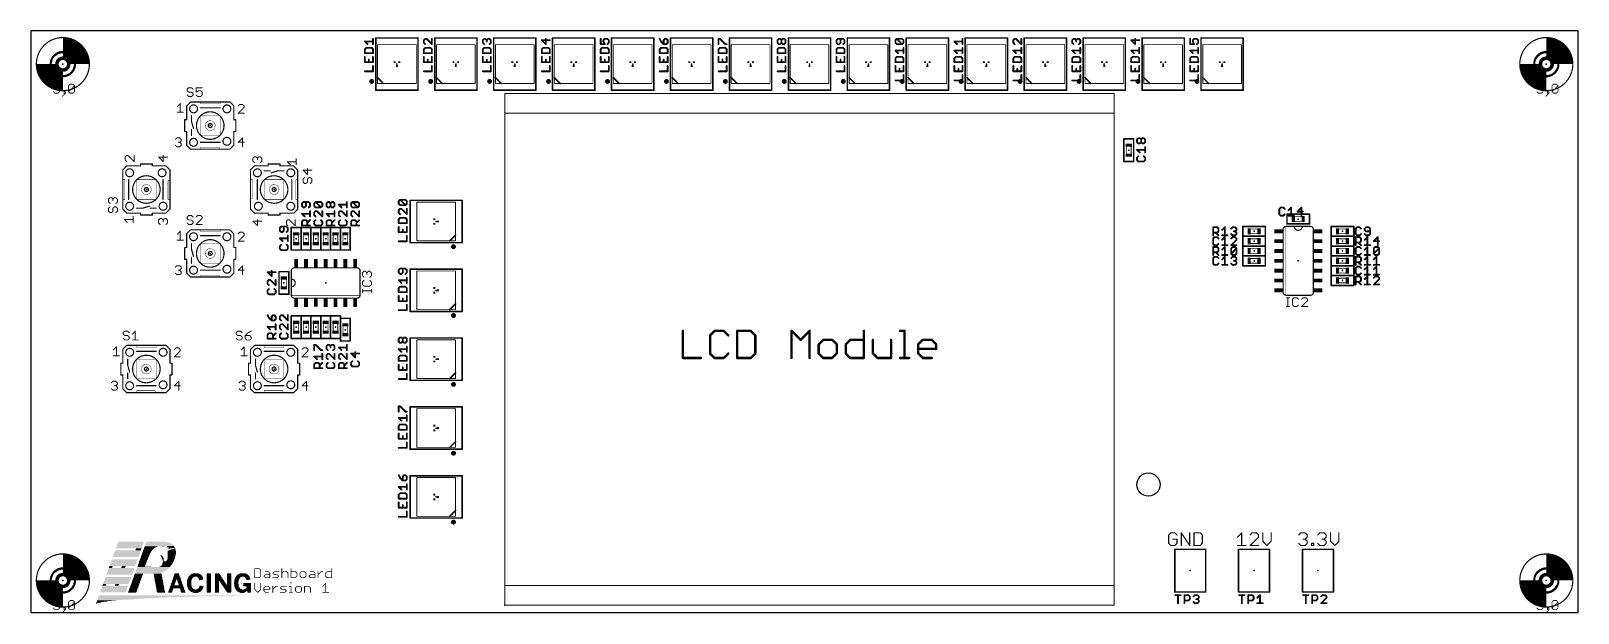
# Model space of a CAD drawing. Extents: x 43 to 243, y 16 to 92.
import ezdxf

# ---------------------------------------------------------------- set-up
doc = ezdxf.new("R2010")
doc.units = 0
for name, color, linetype in [('112', 253, 'CONTINUOUS'), ('121', 253, 'CONTINUOUS'), ('20', 7, 'CONTINUOUS'), ('21', 253, 'CONTINUOUS'), ('23', 7, 'CONTINUOUS'), ('25', 253, 'CONTINUOUS'), ('48', 253, 'CONTINUOUS'), ('51', 253, 'CONTINUOUS')]:
    doc.layers.add(name, color=color, linetype=linetype)

# ---------------------------------------------------------------- blocks, each defined once
blk = doc.blocks.new('RECT')
blk.add_solid([(-0.5, -0.5), (0.5, -0.5), (-0.5, 0.5), (0.5, 0.5)])

msp = doc.modelspace()

# ---------------------------------------------------------------- linework, layer by layer
at = {"layer": '112', "const_width": 0.1524}
for points in [[(190.5299, 26.7857), (190.2587, 26.5145)], [(190.2587, 26.5145), (190.2587, 25.4299)], [(191.0722, 26.7857), (190.5299, 26.7857)], [(191.3434, 25.9722), (190.801, 25.9722)], [(191.3434, 26.5145), (191.0722, 26.7857)], [(191.3434, 25.4299), (191.3434, 25.9722)], [(191.8959, 25.1587), (191.8959, 26.7857)], [(191.8959, 26.7857), (192.9805, 25.1587)], [(192.9805, 25.1587), (192.9805, 26.7857)], [(193.533, 26.7857), (193.533, 25.1587)], [(194.3465, 26.7857), (193.533, 26.7857)], [(194.6177, 26.5145), (194.3465, 26.7857)], [(194.6177, 25.4299), (194.6177, 26.5145)], [(199.1487, 26.2434), (199.691, 26.7857)], [(199.691, 26.7857), (199.691, 25.1587)], [(201.057, 26.7857), (200.7859, 26.5145)], [(200.7859, 25.1587), (201.8705, 26.2434)], [(201.5994, 26.7857), (201.057, 26.7857)], [(201.8705, 26.5145), (201.5994, 26.7857)], [(201.8705, 26.2434), (201.8705, 26.5145)], [(202.423, 26.7857), (202.423, 25.701)], [(203.5077, 25.701), (203.5077, 26.7857)], [(207.0862, 26.5145), (207.3574, 26.7857)], [(207.3574, 26.7857), (207.8997, 26.7857)], [(207.8997, 25.9722), (207.6285, 25.9722)], [(207.8997, 26.7857), (208.1709, 26.5145)], [(208.1709, 26.2434), (207.8997, 25.9722)], [(207.8997, 25.9722), (208.1709, 25.701)], [(208.1709, 26.5145), (208.1709, 26.2434)], [(209.5419, 26.5145), (209.8131, 26.7857)], [(209.8131, 26.7857), (210.3554, 26.7857)], [(210.3554, 25.9722), (210.0843, 25.9722)], [(210.3554, 26.7857), (210.6266, 26.5145)], [(210.6266, 26.2434), (210.3554, 25.9722)], [(210.3554, 25.9722), (210.6266, 25.701)], [(210.6266, 26.5145), (210.6266, 26.2434)], [(211.1791, 26.7857), (211.1791, 25.701)], [(212.2638, 25.701), (212.2638, 26.7857)], [(190.2587, 25.4299), (190.5299, 25.1587)], [(190.5299, 25.1587), (191.0722, 25.1587)], [(191.0722, 25.1587), (191.3434, 25.4299)], [(193.533, 25.1587), (194.3465, 25.1587)], [(194.3465, 25.1587), (194.6177, 25.4299)], [(199.1487, 25.1587), (200.2334, 25.1587)], [(201.8705, 25.1587), (200.7859, 25.1587)], [(202.423, 25.701), (202.9653, 25.1587)], [(202.9653, 25.1587), (203.5077, 25.701)], [(207.3574, 25.1587), (207.0862, 25.4299)], [(207.8997, 25.1587), (207.3574, 25.1587)], [(208.1709, 25.4299), (207.8997, 25.1587)], [(208.1709, 25.701), (208.1709, 25.4299)], [(208.7234, 25.1587), (208.7234, 25.4299)], [(208.7234, 25.4299), (208.9945, 25.4299)], [(208.9945, 25.1587), (208.7234, 25.1587)], [(208.9945, 25.4299), (208.9945, 25.1587)], [(209.8131, 25.1587), (209.5419, 25.4299)], [(210.3554, 25.1587), (209.8131, 25.1587)], [(210.6266, 25.4299), (210.3554, 25.1587)], [(210.6266, 25.701), (210.6266, 25.4299)], [(211.1791, 25.701), (211.7214, 25.1587)], [(211.7214, 25.1587), (212.2638, 25.701)]]:
    msp.add_lwpolyline(points, dxfattribs=at)
at = {"layer": '112', "const_width": 0.0762}
for points in [[(190.2968, 26.5145, 1), (190.2206, 26.5145)], [(190.2318, 26.5415, 1), (190.2856, 26.4876)], [(190.5299, 26.8238, 1), (190.5299, 26.7476)], [(190.5568, 26.7587, 1), (190.5029, 26.8126)], [(190.801, 26.0103, 1), (190.801, 25.9341)], [(191.0991, 26.8126, 1), (191.0453, 26.7587)], [(191.0722, 26.7476, 1), (191.0722, 26.8238)], [(191.3815, 25.9722, 1), (191.3053, 25.9722)], [(191.3164, 26.4876, 1), (191.3703, 26.5415)], [(191.3434, 25.9341, 1), (191.3434, 26.0103)], [(191.934, 26.7857, 1), (191.8578, 26.7857)], [(191.9276, 26.8068, 1), (191.8642, 26.7646)], [(193.0186, 26.7857, 1), (192.9424, 26.7857)], [(193.5711, 26.7857, 1), (193.4949, 26.7857)], [(193.533, 26.8238, 1), (193.533, 26.7476)], [(194.3734, 26.8126, 1), (194.3196, 26.7587)], [(194.3465, 26.7476, 1), (194.3465, 26.8238)], [(194.6558, 26.5145, 1), (194.5796, 26.5145)], [(194.5907, 26.4876, 1), (194.6446, 26.5415)], [(199.1218, 26.2703, 1), (199.1756, 26.2164)], [(199.7291, 26.7857, 1), (199.6529, 26.7857)], [(199.718, 26.7587, 1), (199.6641, 26.8126)], [(200.7589, 26.5415, 1), (200.8128, 26.4876)], [(201.057, 26.8238, 1), (201.057, 26.7476)], [(201.084, 26.7587, 1), (201.0301, 26.8126)], [(201.6263, 26.8126, 1), (201.5724, 26.7587)], [(201.5994, 26.7476, 1), (201.5994, 26.8238)], [(201.9086, 26.5145, 1), (201.8324, 26.5145)], [(201.8324, 26.2434, 1), (201.9086, 26.2434)], [(201.8436, 26.4876, 1), (201.8975, 26.5415)], [(201.8975, 26.2164, 1), (201.8436, 26.2703)], [(202.4611, 26.7857, 1), (202.3849, 26.7857)], [(203.5458, 26.7857, 1), (203.4696, 26.7857)], [(207.0593, 26.5415, 1), (207.1131, 26.4876)], [(207.3574, 26.8238, 1), (207.3574, 26.7476)], [(207.3843, 26.7587, 1), (207.3304, 26.8126)], [(207.6285, 26.0103, 1), (207.6285, 25.9341)], [(207.9266, 26.8126, 1), (207.8728, 26.7587)], [(207.9266, 25.9991, 1), (207.8728, 25.9453)], [(207.8728, 25.9991, 1), (207.9266, 25.9453)], [(207.8997, 26.7476, 1), (207.8997, 26.8238)], [(207.8997, 25.9341, 1), (207.8997, 26.0103)], [(208.209, 26.5145, 1), (208.1328, 26.5145)], [(208.1328, 26.2434, 1), (208.209, 26.2434)], [(208.1439, 26.4876, 1), (208.1978, 26.5415)], [(208.1978, 26.2164, 1), (208.1439, 26.2703)], [(209.515, 26.5415, 1), (209.5689, 26.4876)], [(209.8131, 26.8238, 1), (209.8131, 26.7476)], [(209.84, 26.7587, 1), (209.7862, 26.8126)], [(210.0843, 26.0103, 1), (210.0843, 25.9341)], [(210.3824, 26.8126, 1), (210.3285, 26.7587)], [(210.3824, 25.9991, 1), (210.3285, 25.9453)], [(210.3285, 25.9991, 1), (210.3824, 25.9453)], [(210.3554, 26.7476, 1), (210.3554, 26.8238)], [(210.3554, 25.9341, 1), (210.3554, 26.0103)], [(210.6647, 26.5145, 1), (210.5885, 26.5145)], [(210.5885, 26.2434, 1), (210.6647, 26.2434)], [(210.5997, 26.4876, 1), (210.6535, 26.5415)], [(210.6535, 26.2164, 1), (210.5997, 26.2703)], [(211.2172, 26.7857, 1), (211.141, 26.7857)], [(212.3019, 26.7857, 1), (212.2257, 26.7857)], [(190.2856, 25.4568, 1), (190.2318, 25.4029)], [(190.2206, 25.4299, 1), (190.2968, 25.4299)], [(190.5299, 25.1968, 1), (190.5299, 25.1206)], [(190.5029, 25.1318, 1), (190.5568, 25.1856)], [(191.0453, 25.1856, 1), (191.0991, 25.1318)], [(191.0722, 25.1206, 1), (191.0722, 25.1968)], [(191.3053, 25.4299, 1), (191.3815, 25.4299)], [(191.3703, 25.4029, 1), (191.3164, 25.4568)], [(191.8578, 25.1587, 1), (191.934, 25.1587)], [(192.9424, 25.1587, 1), (193.0186, 25.1587)], [(192.9488, 25.1376, 1), (193.0122, 25.1798)], [(193.533, 25.1968, 1), (193.533, 25.1206)], [(193.4949, 25.1587, 1), (193.5711, 25.1587)], [(194.3196, 25.1856, 1), (194.3734, 25.1318)], [(194.3465, 25.1206, 1), (194.3465, 25.1968)], [(194.5796, 25.4299, 1), (194.6558, 25.4299)], [(194.6446, 25.4029, 1), (194.5907, 25.4568)], [(199.1487, 25.1968, 1), (199.1487, 25.1206)], [(199.6529, 25.1587, 1), (199.7291, 25.1587)], [(200.2334, 25.1206, 1), (200.2334, 25.1968)], [(200.7859, 25.1968, 1), (200.7859, 25.1206)], [(200.7589, 25.1856, 1), (200.8128, 25.1318)], [(201.8705, 25.1206, 1), (201.8705, 25.1968)], [(202.45, 25.728, 1), (202.3961, 25.6741)], [(202.3849, 25.701, 1), (202.4611, 25.701)], [(202.9384, 25.1856, 1), (202.9923, 25.1318)], [(202.9384, 25.1318, 1), (202.9923, 25.1856)], [(203.4696, 25.701, 1), (203.5458, 25.701)], [(203.5346, 25.6741, 1), (203.4807, 25.728)], [(207.1131, 25.4568, 1), (207.0593, 25.4029)], [(207.3574, 25.1968, 1), (207.3574, 25.1206)], [(207.3304, 25.1318, 1), (207.3843, 25.1856)], [(207.8728, 25.1856, 1), (207.9266, 25.1318)], [(207.8997, 25.1206, 1), (207.8997, 25.1968)], [(208.209, 25.701, 1), (208.1328, 25.701)], [(208.1328, 25.4299, 1), (208.209, 25.4299)], [(208.1439, 25.6741, 1), (208.1978, 25.728)], [(208.1978, 25.4029, 1), (208.1439, 25.4568)], [(208.7615, 25.4299, 1), (208.6853, 25.4299)], [(208.7234, 25.468, 1), (208.7234, 25.3918)], [(208.7234, 25.1968, 1), (208.7234, 25.1206)], [(208.6853, 25.1587, 1), (208.7615, 25.1587)], [(209.0326, 25.4299, 1), (208.9564, 25.4299)], [(208.9564, 25.1587, 1), (209.0326, 25.1587)], [(208.9945, 25.3918, 1), (208.9945, 25.468)], [(208.9945, 25.1206, 1), (208.9945, 25.1968)], [(209.5689, 25.4568, 1), (209.515, 25.4029)], [(209.8131, 25.1968, 1), (209.8131, 25.1206)], [(209.7862, 25.1318, 1), (209.84, 25.1856)], [(210.3285, 25.1856, 1), (210.3824, 25.1318)], [(210.3554, 25.1206, 1), (210.3554, 25.1968)], [(210.6647, 25.701, 1), (210.5885, 25.701)], [(210.5885, 25.4299, 1), (210.6647, 25.4299)], [(210.5997, 25.6741, 1), (210.6535, 25.728)], [(210.6535, 25.4029, 1), (210.5997, 25.4568)], [(211.206, 25.728, 1), (211.1521, 25.6741)], [(211.141, 25.701, 1), (211.2172, 25.701)], [(211.6945, 25.1856, 1), (211.7484, 25.1318)], [(211.6945, 25.1318, 1), (211.7484, 25.1856)], [(212.2257, 25.701, 1), (212.3019, 25.701)], [(212.2907, 25.6741, 1), (212.2368, 25.728)]]:
    msp.add_lwpolyline(points, format="xyb", dxfattribs=at)
at = {"layer": '121', "const_width": 0.1016}
for points in [[(72.1106, 22.1752), (72.1106, 21.0058)], [(72.6953, 22.1752), (72.1106, 22.1752)], [(72.8902, 21.9803), (72.6953, 22.1752)], [(72.8902, 21.2007), (72.8902, 21.9803)], [(75.6188, 22.1752), (75.6188, 21.0058)], [(76.7882, 22.1752), (76.7882, 21.0058)], [(82.0505, 22.1752), (82.0505, 21.0058)], [(72.1106, 21.0058), (72.6953, 21.0058)], [(72.1106, 20.2702), (72.1106, 19.4906)], [(72.6953, 21.0058), (72.8902, 21.2007)], [(72.8902, 19.4906), (72.8902, 20.2702)], [(73.28, 21.2007), (73.4749, 21.3956)], [(73.4749, 21.0058), (73.28, 21.2007)], [(73.4749, 21.7854), (73.8647, 21.7854)], [(73.4749, 21.3956), (74.0596, 21.3956)], [(74.0596, 21.0058), (73.4749, 21.0058)], [(73.8647, 21.7854), (74.0596, 21.5905)], [(74.0596, 21.5905), (74.0596, 21.0058)], [(74.4494, 21.5905), (74.6443, 21.7854)], [(74.6443, 21.3956), (74.4494, 21.5905)], [(74.4494, 21.0058), (75.0341, 21.0058)], [(74.6443, 21.7854), (75.229, 21.7854)], [(75.0341, 21.3956), (74.6443, 21.3956)], [(75.229, 21.2007), (75.0341, 21.3956)], [(75.0341, 21.0058), (75.229, 21.2007)], [(75.6188, 21.5905), (75.8137, 21.7854)], [(75.8137, 21.7854), (76.2035, 21.7854)], [(76.2035, 21.7854), (76.3984, 21.5905)], [(76.3984, 21.5905), (76.3984, 21.0058)], [(77.3729, 21.7854), (76.7882, 21.7854)], [(76.7882, 21.0058), (77.3729, 21.0058)], [(76.7882, 20.4651), (76.7882, 20.2702)], [(77.5678, 21.5905), (77.3729, 21.7854)], [(77.3729, 21.0058), (77.5678, 21.2007)], [(77.5678, 21.2007), (77.5678, 21.5905)], [(78.1525, 21.7854), (77.9576, 21.5905)], [(77.9576, 21.5905), (77.9576, 21.2007)], [(77.9576, 21.2007), (78.1525, 21.0058)], [(78.5423, 21.7854), (78.1525, 21.7854)], [(78.1525, 21.0058), (78.5423, 21.0058)], [(78.7372, 21.5905), (78.5423, 21.7854)], [(78.5423, 21.0058), (78.7372, 21.2007)], [(78.7372, 21.2007), (78.7372, 21.5905)], [(79.127, 21.2007), (79.3219, 21.3956)], [(79.3219, 21.0058), (79.127, 21.2007)], [(79.3219, 21.7854), (79.7117, 21.7854)], [(79.3219, 21.3956), (79.9066, 21.3956)], [(79.9066, 21.0058), (79.3219, 21.0058)], [(79.7117, 21.7854), (79.9066, 21.5905)], [(79.9066, 21.5905), (79.9066, 21.0058)], [(80.2964, 21.0058), (80.2964, 21.7854)], [(80.2964, 21.3956), (80.6862, 21.7854)], [(80.6862, 21.7854), (80.8811, 21.7854)], [(80.8811, 19.8804), (81.2709, 20.2702)], [(81.2709, 21.5905), (81.4658, 21.7854)], [(81.2709, 21.2007), (81.2709, 21.5905)], [(81.4658, 21.0058), (81.2709, 21.2007)], [(81.2709, 20.2702), (81.2709, 19.1008)], [(81.4658, 21.7854), (82.0505, 21.7854)], [(82.0505, 21.0058), (81.4658, 21.0058)], [(72.1106, 19.4906), (72.5004, 19.1008)], [(72.5004, 19.1008), (72.8902, 19.4906)], [(73.28, 19.6855), (73.4749, 19.8804)], [(73.28, 19.2957), (73.28, 19.6855)], [(74.0596, 19.4906), (73.28, 19.4906)], [(73.4749, 19.1008), (73.28, 19.2957)], [(73.4749, 19.8804), (73.8647, 19.8804)], [(73.8647, 19.1008), (73.4749, 19.1008)], [(73.8647, 19.8804), (74.0596, 19.6855)], [(74.0596, 19.6855), (74.0596, 19.4906)], [(74.4494, 19.1008), (74.4494, 19.8804)], [(74.4494, 19.4906), (74.8392, 19.8804)], [(74.8392, 19.8804), (75.0341, 19.8804)], [(75.4239, 19.6855), (75.6188, 19.8804)], [(75.6188, 19.4906), (75.4239, 19.6855)], [(75.4239, 19.1008), (76.0086, 19.1008)], [(75.6188, 19.8804), (76.2035, 19.8804)], [(76.0086, 19.4906), (75.6188, 19.4906)], [(76.2035, 19.2957), (76.0086, 19.4906)], [(76.0086, 19.1008), (76.2035, 19.2957)], [(76.5933, 19.8804), (76.7882, 19.8804)], [(76.5933, 19.1008), (76.9831, 19.1008)], [(76.7882, 19.8804), (76.7882, 19.1008)], [(77.5678, 19.8804), (77.3729, 19.6855)], [(77.3729, 19.6855), (77.3729, 19.2957)], [(77.3729, 19.2957), (77.5678, 19.1008)], [(77.9576, 19.8804), (77.5678, 19.8804)], [(77.5678, 19.1008), (77.9576, 19.1008)], [(78.1525, 19.6855), (77.9576, 19.8804)], [(77.9576, 19.1008), (78.1525, 19.2957)], [(78.1525, 19.2957), (78.1525, 19.6855)], [(78.5423, 19.1008), (78.5423, 19.8804)], [(78.5423, 19.8804), (79.127, 19.8804)], [(79.127, 19.8804), (79.3219, 19.6855)], [(79.3219, 19.6855), (79.3219, 19.1008)], [(80.8811, 19.1008), (81.6607, 19.1008)]]:
    msp.add_lwpolyline(points, dxfattribs=at)
at = {"layer": '121', "const_width": 0.0508}
for points in [[(72.136, 22.1752, 1), (72.0852, 22.1752)], [(72.1106, 22.2006, 1), (72.1106, 22.1498)], [(72.7133, 22.1932, 1), (72.6773, 22.1572)], [(72.6953, 22.1498, 1), (72.6953, 22.2006)], [(72.9156, 21.9803, 1), (72.8648, 21.9803)], [(72.8722, 21.9623, 1), (72.9082, 21.9983)], [(75.6442, 22.1752, 1), (75.5934, 22.1752)], [(76.8136, 22.1752, 1), (76.7628, 22.1752)], [(82.0759, 22.1752, 1), (82.0251, 22.1752)], [(72.1106, 21.0312, 1), (72.1106, 20.9804)], [(72.0852, 21.0058, 1), (72.136, 21.0058)], [(72.136, 20.2702, 1), (72.0852, 20.2702)], [(72.6773, 21.0238, 1), (72.7133, 20.9878)], [(72.6953, 20.9804, 1), (72.6953, 21.0312)], [(72.8648, 21.2007, 1), (72.9156, 21.2007)], [(72.9156, 20.2702, 1), (72.8648, 20.2702)], [(72.9082, 21.1827, 1), (72.8722, 21.2187)], [(73.298, 21.2187, 1), (73.262, 21.1827)], [(73.262, 21.2187, 1), (73.298, 21.1827)], [(73.4749, 21.8108, 1), (73.4749, 21.76)], [(73.4749, 21.421, 1), (73.4749, 21.3702)], [(73.4749, 21.0312, 1), (73.4749, 20.9804)], [(73.4929, 21.3776, 1), (73.4569, 21.4136)], [(73.4569, 20.9878, 1), (73.4929, 21.0238)], [(73.8827, 21.8034, 1), (73.8467, 21.7674)], [(73.8647, 21.76, 1), (73.8647, 21.8108)], [(74.085, 21.5905, 1), (74.0342, 21.5905)], [(74.0342, 21.0058, 1), (74.085, 21.0058)], [(74.0416, 21.5725, 1), (74.0776, 21.6085)], [(74.0596, 21.3702, 1), (74.0596, 21.421)], [(74.0596, 20.9804, 1), (74.0596, 21.0312)], [(74.4674, 21.6085, 1), (74.4314, 21.5725)], [(74.4314, 21.6085, 1), (74.4674, 21.5725)], [(74.4494, 21.0312, 1), (74.4494, 20.9804)], [(74.6443, 21.8108, 1), (74.6443, 21.76)], [(74.6443, 21.421, 1), (74.6443, 21.3702)], [(74.6623, 21.7674, 1), (74.6263, 21.8034)], [(74.6263, 21.3776, 1), (74.6623, 21.4136)], [(75.0521, 21.4136, 1), (75.0161, 21.3776)], [(75.0161, 21.0238, 1), (75.0521, 20.9878)], [(75.0341, 21.3702, 1), (75.0341, 21.421)], [(75.0341, 20.9804, 1), (75.0341, 21.0312)], [(75.247, 21.1827, 1), (75.211, 21.2187)], [(75.211, 21.1827, 1), (75.247, 21.2187)], [(75.229, 21.76, 1), (75.229, 21.8108)], [(75.6008, 21.6085, 1), (75.6368, 21.5725)], [(75.5934, 21.0058, 1), (75.6442, 21.0058)], [(75.8137, 21.8108, 1), (75.8137, 21.76)], [(75.8316, 21.7674, 1), (75.7957, 21.8034)], [(76.2214, 21.8034, 1), (76.1855, 21.7674)], [(76.2035, 21.76, 1), (76.2035, 21.8108)], [(76.4238, 21.5905, 1), (76.373, 21.5905)], [(76.373, 21.0058, 1), (76.4238, 21.0058)], [(76.3804, 21.5725, 1), (76.4163, 21.6085)], [(76.7882, 21.8108, 1), (76.7882, 21.76)], [(76.7882, 21.0312, 1), (76.7882, 20.9804)], [(76.7628, 21.0058, 1), (76.8136, 21.0058)], [(76.8136, 20.4651, 1), (76.7628, 20.4651)], [(76.7628, 20.2702, 1), (76.8136, 20.2702)], [(77.3908, 21.8034, 1), (77.3549, 21.7674)], [(77.3549, 21.0238, 1), (77.3908, 20.9878)], [(77.3729, 21.76, 1), (77.3729, 21.8108)], [(77.3729, 20.9804, 1), (77.3729, 21.0312)], [(77.5932, 21.5905, 1), (77.5424, 21.5905)], [(77.5424, 21.2007, 1), (77.5932, 21.2007)], [(77.5498, 21.5725, 1), (77.5857, 21.6085)], [(77.5857, 21.1827, 1), (77.5498, 21.2187)], [(77.9396, 21.6085, 1), (77.9755, 21.5725)], [(77.9755, 21.2187, 1), (77.9396, 21.1827)], [(77.983, 21.5905, 1), (77.9322, 21.5905)], [(77.9322, 21.2007, 1), (77.983, 21.2007)], [(78.1525, 21.8108, 1), (78.1525, 21.76)], [(78.1525, 21.0312, 1), (78.1525, 20.9804)], [(78.1704, 21.7674, 1), (78.1345, 21.8034)], [(78.1345, 20.9878, 1), (78.1704, 21.0238)], [(78.5602, 21.8034, 1), (78.5243, 21.7674)], [(78.5243, 21.0238, 1), (78.5602, 20.9878)], [(78.5423, 21.76, 1), (78.5423, 21.8108)], [(78.5423, 20.9804, 1), (78.5423, 21.0312)], [(78.7626, 21.5905, 1), (78.7118, 21.5905)], [(78.7118, 21.2007, 1), (78.7626, 21.2007)], [(78.7192, 21.5725, 1), (78.7551, 21.6085)], [(78.7551, 21.1827, 1), (78.7192, 21.2187)], [(79.1449, 21.2187, 1), (79.109, 21.1827)], [(79.109, 21.2187, 1), (79.1449, 21.1827)], [(79.3219, 21.8108, 1), (79.3219, 21.76)], [(79.3219, 21.421, 1), (79.3219, 21.3702)], [(79.3219, 21.0312, 1), (79.3219, 20.9804)], [(79.3398, 21.3776, 1), (79.3039, 21.4136)], [(79.3039, 20.9878, 1), (79.3398, 21.0238)], [(79.7296, 21.8034, 1), (79.6937, 21.7674)], [(79.7117, 21.76, 1), (79.7117, 21.8108)], [(79.932, 21.5905, 1), (79.8812, 21.5905)], [(79.8812, 21.0058, 1), (79.932, 21.0058)], [(79.8886, 21.5725, 1), (79.9245, 21.6085)], [(79.9066, 21.3702, 1), (79.9066, 21.421)], [(79.9066, 20.9804, 1), (79.9066, 21.0312)], [(80.2784, 21.4136, 1), (80.3143, 21.3776)], [(80.3218, 21.7854, 1), (80.271, 21.7854)], [(80.271, 21.0058, 1), (80.3218, 21.0058)], [(80.6862, 21.8108, 1), (80.6862, 21.76)], [(80.7041, 21.7674, 1), (80.6682, 21.8034)], [(80.8811, 21.76, 1), (80.8811, 21.8108)], [(81.2529, 21.6085, 1), (81.2888, 21.5725)], [(81.2888, 21.2187, 1), (81.2529, 21.1827)], [(81.2963, 21.5905, 1), (81.2455, 21.5905)], [(81.2455, 21.2007, 1), (81.2963, 21.2007)], [(81.2963, 20.2702, 1), (81.2455, 20.2702)], [(81.2888, 20.2522, 1), (81.2529, 20.2882)], [(81.4658, 21.8108, 1), (81.4658, 21.76)], [(81.4658, 21.0312, 1), (81.4658, 20.9804)], [(81.4837, 21.7674, 1), (81.4478, 21.8034)], [(81.4478, 20.9878, 1), (81.4837, 21.0238)], [(82.0251, 21.0058, 1), (82.0759, 21.0058)], [(82.0505, 21.76, 1), (82.0505, 21.8108)], [(82.0505, 20.9804, 1), (82.0505, 21.0312)], [(72.1286, 19.5086, 1), (72.0926, 19.4726)], [(72.0852, 19.4906, 1), (72.136, 19.4906)], [(72.4824, 19.1188, 1), (72.5184, 19.0828)], [(72.4824, 19.0828, 1), (72.5184, 19.1188)], [(72.8648, 19.4906, 1), (72.9156, 19.4906)], [(72.9082, 19.4726, 1), (72.8722, 19.5086)], [(73.262, 19.7035, 1), (73.298, 19.6675)], [(73.298, 19.3137, 1), (73.262, 19.2777)], [(73.3054, 19.6855, 1), (73.2546, 19.6855)], [(73.28, 19.516, 1), (73.28, 19.4652)], [(73.2546, 19.2957, 1), (73.3054, 19.2957)], [(73.4749, 19.9058, 1), (73.4749, 19.855)], [(73.4749, 19.1262, 1), (73.4749, 19.0754)], [(73.4929, 19.8624, 1), (73.4569, 19.8984)], [(73.4569, 19.0828, 1), (73.4929, 19.1188)], [(73.8827, 19.8984, 1), (73.8467, 19.8624)], [(73.8647, 19.855, 1), (73.8647, 19.9058)], [(73.8647, 19.0754, 1), (73.8647, 19.1262)], [(74.085, 19.6855, 1), (74.0342, 19.6855)], [(74.0342, 19.4906, 1), (74.085, 19.4906)], [(74.0416, 19.6675, 1), (74.0776, 19.7035)], [(74.0596, 19.4652, 1), (74.0596, 19.516)], [(74.4314, 19.5086, 1), (74.4674, 19.4726)], [(74.4748, 19.8804, 1), (74.424, 19.8804)], [(74.424, 19.1008, 1), (74.4748, 19.1008)], [(74.8392, 19.9058, 1), (74.8392, 19.855)], [(74.8572, 19.8624, 1), (74.8212, 19.8984)], [(75.0341, 19.855, 1), (75.0341, 19.9058)], [(75.4419, 19.7035, 1), (75.4059, 19.6675)], [(75.4059, 19.7035, 1), (75.4419, 19.6675)], [(75.4239, 19.1262, 1), (75.4239, 19.0754)], [(75.6188, 19.9058, 1), (75.6188, 19.855)], [(75.6188, 19.516, 1), (75.6188, 19.4652)], [(75.6367, 19.8624, 1), (75.6008, 19.8984)], [(75.6008, 19.4726, 1), (75.6367, 19.5086)], [(76.0265, 19.5086, 1), (75.9906, 19.4726)], [(75.9906, 19.1188, 1), (76.0265, 19.0828)], [(76.0086, 19.4652, 1), (76.0086, 19.516)], [(76.0086, 19.0754, 1), (76.0086, 19.1262)], [(76.2214, 19.2777, 1), (76.1855, 19.3137)], [(76.1855, 19.2777, 1), (76.2214, 19.3137)], [(76.2035, 19.855, 1), (76.2035, 19.9058)], [(76.5933, 19.9058, 1), (76.5933, 19.855)], [(76.5933, 19.1262, 1), (76.5933, 19.0754)], [(76.8136, 19.8804, 1), (76.7628, 19.8804)], [(76.7628, 19.1008, 1), (76.8136, 19.1008)], [(76.7882, 19.855, 1), (76.7882, 19.9058)], [(76.9831, 19.0754, 1), (76.9831, 19.1262)], [(77.3549, 19.7035, 1), (77.3908, 19.6675)], [(77.3908, 19.3137, 1), (77.3549, 19.2777)], [(77.3983, 19.6855, 1), (77.3475, 19.6855)], [(77.3475, 19.2957, 1), (77.3983, 19.2957)], [(77.5678, 19.9058, 1), (77.5678, 19.855)], [(77.5678, 19.1262, 1), (77.5678, 19.0754)], [(77.5857, 19.8624, 1), (77.5498, 19.8984)], [(77.5498, 19.0828, 1), (77.5857, 19.1188)], [(77.9755, 19.8984, 1), (77.9396, 19.8624)], [(77.9396, 19.1188, 1), (77.9755, 19.0828)], [(77.9576, 19.855, 1), (77.9576, 19.9058)], [(77.9576, 19.0754, 1), (77.9576, 19.1262)], [(78.1779, 19.6855, 1), (78.1271, 19.6855)], [(78.1271, 19.2957, 1), (78.1779, 19.2957)], [(78.1345, 19.6675, 1), (78.1704, 19.7035)], [(78.1704, 19.2777, 1), (78.1345, 19.3137)], [(78.5677, 19.8804, 1), (78.5169, 19.8804)], [(78.5423, 19.9058, 1), (78.5423, 19.855)], [(78.5169, 19.1008, 1), (78.5677, 19.1008)], [(79.1449, 19.8984, 1), (79.109, 19.8624)], [(79.127, 19.855, 1), (79.127, 19.9058)], [(79.3473, 19.6855, 1), (79.2965, 19.6855)], [(79.2965, 19.1008, 1), (79.3473, 19.1008)], [(79.3039, 19.6675, 1), (79.3398, 19.7035)], [(80.8631, 19.8984, 1), (80.899, 19.8624)], [(80.8811, 19.1262, 1), (80.8811, 19.0754)], [(81.2455, 19.1008, 1), (81.2963, 19.1008)], [(81.6607, 19.0754, 1), (81.6607, 19.1262)]]:
    msp.add_lwpolyline(points, format="xyb", dxfattribs=at)
at = {"layer": '20'}
for p, q in [((243.18, 91.59), (43.18, 91.59)), ((43.18, 91.59), (43.18, 16.51)), ((243.18, 16.51), (243.18, 91.59)), ((43.18, 16.51), (243.18, 16.51))]:
    msp.add_line(p, q, dxfattribs=at)
for centre in [(47.3075, 87.3125), (239.0775, 87.3125), (187.6425, 33.02), (47.3075, 20.6375), (239.0775, 20.6375)]:
    msp.add_circle(centre, 1.5, dxfattribs=at)
at = {"layer": '21'}
for points, const_width in [([(47.3075, 83.8835, 1), (47.3075, 90.7415, 1), (47.3075, 83.8835)], 0.1524), ([(87.8078, 90.678, 1), (87.7062, 90.678)], 0.1016), ([(87.757, 90.7288, 1), (87.757, 90.6272)], 0.1016), ([(93.2688, 90.678, 1), (93.1672, 90.678)], 0.1016), ([(93.218, 90.6272, 1), (93.218, 90.7288)], 0.1016), ([(95.4278, 90.678, 1), (95.3262, 90.678)], 0.1016), ([(95.377, 90.7288, 1), (95.377, 90.6272)], 0.1016), ([(100.8888, 90.678, 1), (100.7872, 90.678)], 0.1016), ([(100.838, 90.6272, 1), (100.838, 90.7288)], 0.1016), ([(103.0478, 90.678, 1), (102.9462, 90.678)], 0.1016), ([(102.997, 90.7288, 1), (102.997, 90.6272)], 0.1016), ([(108.5088, 90.678, 1), (108.4072, 90.678)], 0.1016), ([(108.458, 90.6272, 1), (108.458, 90.7288)], 0.1016), ([(110.6678, 90.678, 1), (110.5662, 90.678)], 0.1016), ([(110.617, 90.7288, 1), (110.617, 90.6272)], 0.1016), ([(116.1288, 90.678, 1), (116.0272, 90.678)], 0.1016), ([(116.078, 90.6272, 1), (116.078, 90.7288)], 0.1016), ([(118.2878, 90.678, 1), (118.1862, 90.678)], 0.1016), ([(118.237, 90.7288, 1), (118.237, 90.6272)], 0.1016), ([(123.7488, 90.678, 1), (123.6472, 90.678)], 0.1016), ([(123.698, 90.6272, 1), (123.698, 90.7288)], 0.1016), ([(125.9078, 90.678, 1), (125.8062, 90.678)], 0.1016), ([(125.857, 90.7288, 1), (125.857, 90.6272)], 0.1016), ([(131.3688, 90.678, 1), (131.2672, 90.678)], 0.1016), ([(131.318, 90.6272, 1), (131.318, 90.7288)], 0.1016), ([(133.5278, 90.678, 1), (133.4262, 90.678)], 0.1016), ([(133.477, 90.7288, 1), (133.477, 90.6272)], 0.1016), ([(138.9888, 90.678, 1), (138.8872, 90.678)], 0.1016), ([(138.938, 90.6272, 1), (138.938, 90.7288)], 0.1016), ([(141.1478, 90.678, 1), (141.0462, 90.678)], 0.1016), ([(141.097, 90.7288, 1), (141.097, 90.6272)], 0.1016), ([(146.6088, 90.678, 1), (146.5072, 90.678)], 0.1016), ([(146.558, 90.6272, 1), (146.558, 90.7288)], 0.1016), ([(148.7678, 90.678, 1), (148.6662, 90.678)], 0.1016), ([(148.717, 90.7288, 1), (148.717, 90.6272)], 0.1016), ([(154.2288, 90.678, 1), (154.1272, 90.678)], 0.1016), ([(154.178, 90.6272, 1), (154.178, 90.7288)], 0.1016), ([(156.3878, 90.678, 1), (156.2862, 90.678)], 0.1016), ([(156.337, 90.7288, 1), (156.337, 90.6272)], 0.1016), ([(161.8488, 90.678, 1), (161.7472, 90.678)], 0.1016), ([(161.798, 90.6272, 1), (161.798, 90.7288)], 0.1016), ([(164.0078, 90.678, 1), (163.9062, 90.678)], 0.1016), ([(163.957, 90.7288, 1), (163.957, 90.6272)], 0.1016), ([(169.4688, 90.678, 1), (169.3672, 90.678)], 0.1016), ([(169.418, 90.6272, 1), (169.418, 90.7288)], 0.1016), ([(171.6278, 90.678, 1), (171.5262, 90.678)], 0.1016), ([(171.577, 90.7288, 1), (171.577, 90.6272)], 0.1016), ([(177.0888, 90.678, 1), (176.9872, 90.678)], 0.1016), ([(177.038, 90.6272, 1), (177.038, 90.7288)], 0.1016), ([(179.2478, 90.678, 1), (179.1462, 90.678)], 0.1016), ([(179.197, 90.7288, 1), (179.197, 90.6272)], 0.1016), ([(184.7088, 90.678, 1), (184.6072, 90.678)], 0.1016), ([(184.658, 90.6272, 1), (184.658, 90.7288)], 0.1016), ([(186.8678, 90.678, 1), (186.7662, 90.678)], 0.1016), ([(186.817, 90.7288, 1), (186.817, 90.6272)], 0.1016), ([(192.3288, 90.678, 1), (192.2272, 90.678)], 0.1016), ([(192.278, 90.6272, 1), (192.278, 90.7288)], 0.1016), ([(194.4878, 90.678, 1), (194.3862, 90.678)], 0.1016), ([(194.437, 90.7288, 1), (194.437, 90.6272)], 0.1016), ([(199.9488, 90.678, 1), (199.8472, 90.678)], 0.1016), ([(199.898, 90.6272, 1), (199.898, 90.7288)], 0.1016), ([(239.0775, 83.8835, 1), (239.0775, 90.7415, 1), (239.0775, 83.8835)], 0.1524), ([(47.3075, 85.7125, 1), (47.3075, 88.9125, 1), (47.3075, 85.7125)], 0.2032), ([(239.0775, 85.7125, 1), (239.0775, 88.9125, 1), (239.0775, 85.7125)], 0.2032), ([(87.2335, 84.9158, 1), (87.2335, 85.2332, 1), (87.2335, 84.9158)], 0.3175), ([(87.757, 83.9978, 1), (87.757, 83.8962)], 0.1016), ([(93.218, 83.8962, 1), (93.218, 83.9978)], 0.1016), ([(94.8535, 84.9158, 1), (94.8535, 85.2332, 1), (94.8535, 84.9158)], 0.3175), ([(95.377, 83.9978, 1), (95.377, 83.8962)], 0.1016), ([(100.838, 83.8962, 1), (100.838, 83.9978)], 0.1016), ([(102.4735, 84.9158, 1), (102.4735, 85.2332, 1), (102.4735, 84.9158)], 0.3175), ([(102.997, 83.9978, 1), (102.997, 83.8962)], 0.1016), ([(108.458, 83.8962, 1), (108.458, 83.9978)], 0.1016), ([(110.0935, 84.9158, 1), (110.0935, 85.2332, 1), (110.0935, 84.9158)], 0.3175), ([(110.617, 83.9978, 1), (110.617, 83.8962)], 0.1016), ([(116.078, 83.8962, 1), (116.078, 83.9978)], 0.1016), ([(117.7135, 84.9158, 1), (117.7135, 85.2332, 1), (117.7135, 84.9158)], 0.3175), ([(118.237, 83.9978, 1), (118.237, 83.8962)], 0.1016), ([(123.698, 83.8962, 1), (123.698, 83.9978)], 0.1016), ([(125.3335, 84.9158, 1), (125.3335, 85.2332, 1), (125.3335, 84.9158)], 0.3175), ([(125.857, 83.9978, 1), (125.857, 83.8962)], 0.1016), ([(131.318, 83.8962, 1), (131.318, 83.9978)], 0.1016), ([(132.9535, 84.9158, 1), (132.9535, 85.2332, 1), (132.9535, 84.9158)], 0.3175), ([(133.477, 83.9978, 1), (133.477, 83.8962)], 0.1016), ([(138.938, 83.8962, 1), (138.938, 83.9978)], 0.1016), ([(140.5735, 84.9158, 1), (140.5735, 85.2332, 1), (140.5735, 84.9158)], 0.3175), ([(141.097, 83.9978, 1), (141.097, 83.8962)], 0.1016), ([(146.558, 83.8962, 1), (146.558, 83.9978)], 0.1016), ([(148.1935, 84.9158, 1), (148.1935, 85.2332, 1), (148.1935, 84.9158)], 0.3175), ([(148.717, 83.9978, 1), (148.717, 83.8962)], 0.1016), ([(154.178, 83.8962, 1), (154.178, 83.9978)], 0.1016), ([(155.8135, 84.9158, 1), (155.8135, 85.2332, 1), (155.8135, 84.9158)], 0.3175), ([(156.337, 83.9978, 1), (156.337, 83.8962)], 0.1016), ([(161.798, 83.8962, 1), (161.798, 83.9978)], 0.1016), ([(163.4335, 84.9158, 1), (163.4335, 85.2332, 1), (163.4335, 84.9158)], 0.3175), ([(163.957, 83.9978, 1), (163.957, 83.8962)], 0.1016), ([(169.418, 83.8962, 1), (169.418, 83.9978)], 0.1016), ([(171.0535, 84.9158, 1), (171.0535, 85.2332, 1), (171.0535, 84.9158)], 0.3175), ([(171.577, 83.9978, 1), (171.577, 83.8962)], 0.1016), ([(177.038, 83.8962, 1), (177.038, 83.9978)], 0.1016), ([(178.6735, 84.9158, 1), (178.6735, 85.2332, 1), (178.6735, 84.9158)], 0.3175), ([(179.197, 83.9978, 1), (179.197, 83.8962)], 0.1016), ([(184.658, 83.8962, 1), (184.658, 83.9978)], 0.1016), ([(186.2935, 84.9158, 1), (186.2935, 85.2332, 1), (186.2935, 84.9158)], 0.3175), ([(186.817, 83.9978, 1), (186.817, 83.8962)], 0.1016), ([(192.278, 83.8962, 1), (192.278, 83.9978)], 0.1016), ([(193.9135, 84.9158, 1), (193.9135, 85.2332, 1), (193.9135, 84.9158)], 0.3175), ([(194.437, 83.9978, 1), (194.437, 83.8962)], 0.1016), ([(199.898, 83.8962, 1), (199.898, 83.9978)], 0.1016), ([(64.1985, 82.4611, 1), (64.1985, 82.3849)], 0.0762), ([(65.0875, 82.4611, 1), (65.0875, 82.3849)], 0.0762), ([(65.0875, 82.3849, 1), (65.0875, 82.4611)], 0.0762), ([(65.1002, 82.423, 1), (65.0748, 82.423)], 0.0254), ([(65.0875, 82.1817, 1), (65.0875, 82.1563)], 0.0254), ([(65.0748, 82.169, 1), (65.1002, 82.169)], 0.0254), ([(67.6275, 82.4611, 1), (67.6275, 82.3849)], 0.0762), ([(67.6275, 82.3849, 1), (67.6275, 82.4611)], 0.0762), ([(67.6402, 82.423, 1), (67.6148, 82.423)], 0.0254), ([(67.6148, 82.169, 1), (67.6402, 82.169)], 0.0254), ([(67.6275, 82.1563, 1), (67.6275, 82.1817)], 0.0254), ([(68.5165, 82.3849, 1), (68.5165, 82.4611)], 0.0762), ([(87.7062, 83.947, 1), (87.8078, 83.947)], 0.1016), ([(93.1672, 83.947, 1), (93.2688, 83.947)], 0.1016), ([(95.3262, 83.947, 1), (95.4278, 83.947)], 0.1016), ([(100.7872, 83.947, 1), (100.8888, 83.947)], 0.1016), ([(102.9462, 83.947, 1), (103.0478, 83.947)], 0.1016), ([(104.4575, 83.5343, 1), (104.4575, 83.4707)], 0.0635), ([(104.4893, 83.5025, 1), (104.4258, 83.5025)], 0.0635), ([(108.4072, 83.947, 1), (108.5088, 83.947)], 0.1016), ([(110.5662, 83.947, 1), (110.6678, 83.947)], 0.1016), ([(116.0272, 83.947, 1), (116.1288, 83.947)], 0.1016), ([(118.1862, 83.947, 1), (118.2878, 83.947)], 0.1016), ([(123.6472, 83.947, 1), (123.7488, 83.947)], 0.1016), ([(125.8062, 83.947, 1), (125.9078, 83.947)], 0.1016), ([(131.2672, 83.947, 1), (131.3688, 83.947)], 0.1016), ([(133.4262, 83.947, 1), (133.5278, 83.947)], 0.1016), ([(138.8872, 83.947, 1), (138.9888, 83.947)], 0.1016), ([(141.0462, 83.947, 1), (141.1478, 83.947)], 0.1016), ([(146.5072, 83.947, 1), (146.6088, 83.947)], 0.1016), ([(148.6662, 83.947, 1), (148.7678, 83.947)], 0.1016), ([(154.1272, 83.947, 1), (154.2288, 83.947)], 0.1016), ([(156.2862, 83.947, 1), (156.3878, 83.947)], 0.1016), ([(161.7472, 83.947, 1), (161.8488, 83.947)], 0.1016), ([(163.9062, 83.947, 1), (164.0078, 83.947)], 0.1016), ([(169.3672, 83.947, 1), (169.4688, 83.947)], 0.1016), ([(171.5262, 83.947, 1), (171.6278, 83.947)], 0.1016), ([(176.9872, 83.947, 1), (177.0888, 83.947)], 0.1016), ([(179.1462, 83.947, 1), (179.2478, 83.947)], 0.1016), ([(183.2293, 83.5025, 1), (183.1658, 83.5025)], 0.0635), ([(183.1975, 83.4707, 1), (183.1975, 83.5343)], 0.0635), ([(184.6072, 83.947, 1), (184.7088, 83.947)], 0.1016), ([(186.7662, 83.947, 1), (186.8678, 83.947)], 0.1016), ([(192.2272, 83.947, 1), (192.3288, 83.947)], 0.1016), ([(194.3862, 83.947, 1), (194.4878, 83.947)], 0.1016), ([(199.8472, 83.947, 1), (199.9488, 83.947)], 0.1016), ([(63.0555, 80.1751, 1), (63.0555, 80.0989)], 0.0762), ([(63.0936, 80.137, 1), (63.0174, 80.137)], 0.0762), ([(63.3476, 80.391, 1), (63.2714, 80.391)], 0.0762), ([(63.2714, 80.137, 1), (63.3476, 80.137)], 0.0762), ([(63.3095, 80.0989, 1), (63.3095, 80.1751)], 0.0762), ([(66.3575, 77.597, 1), (66.3575, 81.153, 1), (66.3575, 77.597)], 0.1524), ([(69.4436, 80.391, 1), (69.3674, 80.391)], 0.0762), ([(69.4055, 80.1751, 1), (69.4055, 80.0989)], 0.0762), ([(69.3674, 80.137, 1), (69.4436, 80.137)], 0.0762), ([(69.6976, 80.137, 1), (69.6214, 80.137)], 0.0762), ([(69.6595, 80.0989, 1), (69.6595, 80.1751)], 0.0762), ([(104.4575, 80.9943, 1), (104.4575, 80.9308)], 0.0635), ([(104.4893, 80.9625, 1), (104.4258, 80.9625)], 0.0635), ([(183.2293, 80.9625, 1), (183.1658, 80.9625)], 0.0635), ([(183.1975, 80.9308, 1), (183.1975, 80.9943)], 0.0635), ([(63.0555, 78.6511, 1), (63.0555, 78.5749)], 0.0762), ([(63.0174, 78.613, 1), (63.0936, 78.613)], 0.0762), ([(63.3476, 78.613, 1), (63.2714, 78.613)], 0.0762), ([(63.2714, 78.359, 1), (63.3476, 78.359)], 0.0762), ([(63.3095, 78.5749, 1), (63.3095, 78.6511)], 0.0762), ([(66.3575, 79.121, 1), (66.3575, 79.629, 1), (66.3575, 79.121)], 0.1524), ([(69.4055, 78.6511, 1), (69.4055, 78.5749)], 0.0762), ([(69.4436, 78.613, 1), (69.3674, 78.613)], 0.0762), ([(69.3674, 78.359, 1), (69.4436, 78.359)], 0.0762), ([(69.6214, 78.613, 1), (69.6976, 78.613)], 0.0762), ([(69.6595, 78.5749, 1), (69.6595, 78.6511)], 0.0762), ([(64.1985, 76.3651, 1), (64.1985, 76.2889)], 0.0762), ([(65.0875, 76.3651, 1), (65.0875, 76.2889)], 0.0762), ([(65.0875, 76.2889, 1), (65.0875, 76.3651)], 0.0762), ([(65.0875, 76.5937, 1), (65.0875, 76.5683)], 0.0254), ([(65.1002, 76.581, 1), (65.0748, 76.581)], 0.0254), ([(65.0748, 76.327, 1), (65.1002, 76.327)], 0.0254), ([(67.5005, 76.3651, 1), (67.5005, 76.2889)], 0.0762), ([(67.5005, 76.2889, 1), (67.5005, 76.3651)], 0.0762), ([(67.5132, 76.581, 1), (67.4878, 76.581)], 0.0254), ([(67.4878, 76.327, 1), (67.5132, 76.327)], 0.0254), ([(67.5005, 76.5683, 1), (67.5005, 76.5937)], 0.0254), ([(68.5165, 76.2889, 1), (68.5165, 76.3651)], 0.0762), ([(184.5183, 77.6605, 1), (184.4167, 77.6605)], 0.1016), ([(184.4675, 77.7113, 1), (184.4675, 77.6097)], 0.1016), ([(185.7883, 77.6605, 1), (185.6867, 77.6605)], 0.1016), ([(185.7375, 77.6097, 1), (185.7375, 77.7113)], 0.1016), ([(57.0865, 74.2061, 1), (57.0865, 74.1299)], 0.0762), ([(57.3405, 74.4601, 1), (57.3405, 74.3839)], 0.0762), ([(57.3786, 74.422, 1), (57.3024, 74.422)], 0.0762), ([(57.3024, 74.168, 1), (57.3786, 74.168)], 0.0762), ([(57.3405, 74.1299, 1), (57.3405, 74.2061)], 0.0762), ([(58.9026, 74.422, 1), (58.8264, 74.422)], 0.0762), ([(58.8645, 74.2061, 1), (58.8645, 74.1299)], 0.0762), ([(58.8264, 74.168, 1), (58.9026, 74.168)], 0.0762), ([(58.8645, 74.3839, 1), (58.8645, 74.4601)], 0.0762), ([(59.1185, 74.1299, 1), (59.1185, 74.2061)], 0.0762), ([(73.5965, 74.2061, 1), (73.5965, 74.1299)], 0.0762), ([(73.8505, 74.4601, 1), (73.8505, 74.3839)], 0.0762), ([(73.8886, 74.422, 1), (73.8124, 74.422)], 0.0762), ([(73.8124, 74.168, 1), (73.8886, 74.168)], 0.0762), ([(73.8505, 74.1299, 1), (73.8505, 74.2061)], 0.0762), ([(75.4126, 74.422, 1), (75.3364, 74.422)], 0.0762), ([(75.3745, 74.2061, 1), (75.3745, 74.1299)], 0.0762), ([(75.3364, 74.168, 1), (75.4126, 74.168)], 0.0762), ([(75.3745, 74.3839, 1), (75.3745, 74.4601)], 0.0762), ([(75.6285, 74.1299, 1), (75.6285, 74.2061)], 0.0762), ([(184.4675, 74.7903, 1), (184.4675, 74.6887)], 0.1016), ([(184.4167, 74.7395, 1), (184.5183, 74.7395)], 0.1016), ([(185.6867, 74.7395, 1), (185.7883, 74.7395)], 0.1016), ([(185.7375, 74.6887, 1), (185.7375, 74.7903)], 0.1016), ([(55.0926, 73.279, 1), (55.0164, 73.279)], 0.0762), ([(55.0926, 72.39, 1), (55.0164, 72.39)], 0.0762), ([(55.0164, 72.39, 1), (55.0926, 72.39)], 0.0762), ([(55.0545, 72.4027, 1), (55.0545, 72.3773)], 0.0254), ([(55.3212, 72.39, 1), (55.2958, 72.39)], 0.0254), ([(55.3085, 72.3773, 1), (55.3085, 72.4027)], 0.0254), ([(58.1025, 69.342, 1), (58.1025, 72.898, 1), (58.1025, 69.342)], 0.1524), ([(60.9092, 72.263, 1), (60.8838, 72.263)], 0.0254), ([(60.8965, 72.2757, 1), (60.8965, 72.2503)], 0.0254), ([(61.1886, 73.279, 1), (61.1124, 73.279)], 0.0762), ([(61.1886, 72.263, 1), (61.1124, 72.263)], 0.0762), ([(61.1124, 72.263, 1), (61.1886, 72.263)], 0.0762), ([(61.1505, 72.2503, 1), (61.1505, 72.2757)], 0.0254), ([(71.6026, 73.279, 1), (71.5264, 73.279)], 0.0762), ([(71.6026, 72.39, 1), (71.5264, 72.39)], 0.0762), ([(71.5264, 72.39, 1), (71.6026, 72.39)], 0.0762), ([(71.5645, 72.4027, 1), (71.5645, 72.3773)], 0.0254), ([(71.8312, 72.39, 1), (71.8058, 72.39)], 0.0254), ([(71.8185, 72.3773, 1), (71.8185, 72.4027)], 0.0254), ([(74.6125, 69.342, 1), (74.6125, 72.898, 1), (74.6125, 69.342)], 0.1524), ([(77.4065, 72.4027, 1), (77.4065, 72.3773)], 0.0254), ([(77.4192, 72.39, 1), (77.3938, 72.39)], 0.0254), ([(77.6986, 73.279, 1), (77.6224, 73.279)], 0.0762), ([(77.6986, 72.39, 1), (77.6224, 72.39)], 0.0762), ([(77.6224, 72.39, 1), (77.6986, 72.39)], 0.0762), ([(77.6605, 72.3773, 1), (77.6605, 72.4027)], 0.0254), ([(58.1025, 70.866, 1), (58.1025, 71.374, 1), (58.1025, 70.866)], 0.1524), ([(71.6026, 69.977, 1), (71.5264, 69.977)], 0.0762), ([(71.5264, 69.977, 1), (71.6026, 69.977)], 0.0762), ([(71.5645, 69.9897, 1), (71.5645, 69.9643)], 0.0254), ([(71.8185, 69.9643, 1), (71.8185, 69.9897)], 0.0254), ([(74.6125, 70.866, 1), (74.6125, 71.374, 1), (74.6125, 70.866)], 0.1524), ([(55.0926, 69.85, 1), (55.0164, 69.85)], 0.0762), ([(55.0164, 69.85, 1), (55.0926, 69.85)], 0.0762), ([(55.0164, 68.961, 1), (55.0926, 68.961)], 0.0762), ([(55.0545, 69.8627, 1), (55.0545, 69.8373)], 0.0254), ([(55.2958, 69.85, 1), (55.3212, 69.85)], 0.0254), ([(55.3085, 69.8373, 1), (55.3085, 69.8627)], 0.0254), ([(57.0865, 68.1101, 1), (57.0865, 68.0339)], 0.0762), ([(57.3786, 68.072, 1), (57.3024, 68.072)], 0.0762), ([(57.3405, 68.0339, 1), (57.3405, 68.1101)], 0.0762), ([(58.9026, 68.072, 1), (58.8264, 68.072)], 0.0762), ([(58.8645, 68.1101, 1), (58.8645, 68.0339)], 0.0762), ([(59.1185, 68.0339, 1), (59.1185, 68.1101)], 0.0762), ([(60.8965, 69.8627, 1), (60.8965, 69.8373)], 0.0254), ([(60.8838, 69.85, 1), (60.9092, 69.85)], 0.0254), ([(61.1886, 69.85, 1), (61.1124, 69.85)], 0.0762), ([(61.1124, 69.85, 1), (61.1886, 69.85)], 0.0762), ([(61.1124, 68.961, 1), (61.1886, 68.961)], 0.0762), ([(61.1505, 69.8373, 1), (61.1505, 69.8627)], 0.0254), ([(71.5264, 68.961, 1), (71.6026, 68.961)], 0.0762), ([(71.8058, 69.977, 1), (71.8312, 69.977)], 0.0254), ([(73.5965, 68.1101, 1), (73.5965, 68.0339)], 0.0762), ([(73.8886, 68.072, 1), (73.8124, 68.072)], 0.0762), ([(73.8505, 68.0339, 1), (73.8505, 68.1101)], 0.0762), ([(75.4126, 68.072, 1), (75.3364, 68.072)], 0.0762), ([(75.3745, 68.1101, 1), (75.3745, 68.0339)], 0.0762), ([(75.6285, 68.0339, 1), (75.6285, 68.1101)], 0.0762), ([(77.4065, 69.8627, 1), (77.4065, 69.8373)], 0.0254), ([(77.3938, 69.85, 1), (77.4192, 69.85)], 0.0254), ([(77.6986, 69.85, 1), (77.6224, 69.85)], 0.0762), ([(77.6224, 69.85, 1), (77.6986, 69.85)], 0.0762), ([(77.6224, 68.961, 1), (77.6986, 68.961)], 0.0762), ([(77.6605, 69.8373, 1), (77.6605, 69.8627)], 0.0254), ([(92.202, 69.7738, 1), (92.202, 69.6722)], 0.1016), ([(92.2528, 69.723, 1), (92.1512, 69.723)], 0.1016), ([(98.9838, 69.723, 1), (98.8822, 69.723)], 0.1016), ([(98.933, 69.6722, 1), (98.933, 69.7738)], 0.1016), ([(205.6003, 67.945, 1), (205.4987, 67.945)], 0.1016), ([(205.5495, 67.9958, 1), (205.5495, 67.8942)], 0.1016), ([(208.5213, 67.945, 1), (208.4197, 67.945)], 0.1016), ([(208.4705, 67.8942, 1), (208.4705, 67.9958)], 0.1016), ([(57.3405, 67.8561, 1), (57.3405, 67.7799)], 0.0762), ([(57.3024, 67.818, 1), (57.3786, 67.818)], 0.0762), ([(58.8264, 67.818, 1), (58.9026, 67.818)], 0.0762), ([(58.8645, 67.7799, 1), (58.8645, 67.8561)], 0.0762), ([(73.8505, 67.8561, 1), (73.8505, 67.7799)], 0.0762), ([(73.8124, 67.818, 1), (73.8886, 67.818)], 0.0762), ([(75.3364, 67.818, 1), (75.4126, 67.818)], 0.0762), ([(75.3745, 67.7799, 1), (75.3745, 67.8561)], 0.0762), ([(76.8858, 66.2305, 1), (76.7842, 66.2305)], 0.1016), ([(76.835, 66.2813, 1), (76.835, 66.1797)], 0.1016), ([(78.1558, 66.2305, 1), (78.0542, 66.2305)], 0.1016), ([(78.1558, 66.2305, 1), (78.0542, 66.2305)], 0.1016), ([(78.105, 66.2813, 1), (78.105, 66.1797)], 0.1016), ([(78.105, 66.1797, 1), (78.105, 66.2813)], 0.1016), ([(79.4258, 66.2305, 1), (79.3242, 66.2305)], 0.1016), ([(79.375, 66.2813, 1), (79.375, 66.1797)], 0.1016), ([(79.4258, 66.2305, 1), (79.3242, 66.2305)], 0.1016), ([(79.375, 66.1797, 1), (79.375, 66.2813)], 0.1016), ([(80.6958, 66.2305, 1), (80.5942, 66.2305)], 0.1016), ([(80.6958, 66.2305, 1), (80.5942, 66.2305)], 0.1016), ([(80.645, 66.2813, 1), (80.645, 66.1797)], 0.1016), ([(80.645, 66.1797, 1), (80.645, 66.2813)], 0.1016), ([(81.9658, 66.2305, 1), (81.8642, 66.2305)], 0.1016), ([(81.915, 66.2813, 1), (81.915, 66.1797)], 0.1016), ([(81.9658, 66.2305, 1), (81.8642, 66.2305)], 0.1016), ([(81.915, 66.1797, 1), (81.915, 66.2813)], 0.1016), ([(83.2358, 66.2305, 1), (83.1342, 66.2305)], 0.1016), ([(83.2358, 66.2305, 1), (83.1342, 66.2305)], 0.1016), ([(83.185, 66.2813, 1), (83.185, 66.1797)], 0.1016), ([(83.185, 66.1797, 1), (83.185, 66.2813)], 0.1016), ([(84.5058, 66.2305, 1), (84.4042, 66.2305)], 0.1016), ([(84.455, 66.1797, 1), (84.455, 66.2813)], 0.1016), ([(199.8853, 66.3575, 1), (199.7837, 66.3575)], 0.1016), ([(199.8345, 66.4083, 1), (199.8345, 66.3067)], 0.1016), ([(202.8063, 66.3575, 1), (202.7047, 66.3575)], 0.1016), ([(202.7555, 66.3067, 1), (202.7555, 66.4083)], 0.1016), ([(205.4352, 66.3575, 0.4142), (205.0542, 65.9765)], 0.1524), ([(205.0161, 65.9765, 1), (205.0923, 65.9765)], 0.0762), ([(205.4352, 66.3956, 1), (205.4352, 66.3194)], 0.0762), ([(205.4225, 66.3575, 1), (205.3971, 66.3575)], 0.0254), ([(205.4352, 66.3194, 1), (205.4352, 66.3956)], 0.0762), ([(205.5495, 66.7258, 1), (205.5495, 66.6242)], 0.1016), ([(205.4987, 66.675, 1), (205.6003, 66.675)], 0.1016), ([(206.502, 66.3956, 1), (206.502, 66.3194)], 0.0762), ([(206.502, 66.3575, 1), (207.518, 66.3575)], 0.1524), ([(206.5401, 66.3575, 1), (206.4639, 66.3575)], 0.0762), ([(206.502, 66.3194, 1), (206.502, 66.3956)], 0.0762), ([(207.518, 66.3956, 1), (207.518, 66.3194)], 0.0762), ([(207.5561, 66.3575, 1), (207.4799, 66.3575)], 0.0762), ([(207.518, 66.3194, 1), (207.518, 66.3956)], 0.0762), ([(208.4197, 66.675, 1), (208.5213, 66.675)], 0.1016), ([(208.4705, 66.6242, 1), (208.4705, 66.7258)], 0.1016), ([(208.9658, 65.9765, 0.4142), (208.5848, 66.3575)], 0.1524), ([(208.5848, 66.3956, 1), (208.5848, 66.3194)], 0.0762), ([(208.5848, 66.3194, 1), (208.5848, 66.3956)], 0.0762), ([(208.9277, 65.9765, 1), (209.0039, 65.9765)], 0.0762), ([(211.3153, 66.3575, 1), (211.2137, 66.3575)], 0.1016), ([(211.2645, 66.4083, 1), (211.2645, 66.3067)], 0.1016), ([(214.2363, 66.3575, 1), (214.1347, 66.3575)], 0.1016), ([(214.1855, 66.3067, 1), (214.1855, 66.4083)], 0.1016), ([(64.1985, 65.9511, 1), (64.1985, 65.8749)], 0.0762), ([(66.3575, 61.087, 1), (66.3575, 64.643, 1), (66.3575, 61.087)], 0.1524), ([(65.0875, 65.9511, 1), (65.0875, 65.8749)], 0.0762), ([(65.0875, 65.8749, 1), (65.0875, 65.9511)], 0.0762), ([(65.1002, 65.913, 1), (65.0748, 65.913)], 0.0254), ([(65.0875, 65.6717, 1), (65.0875, 65.6463)], 0.0254), ([(65.0748, 65.659, 1), (65.1002, 65.659)], 0.0254), ([(67.6275, 65.9511, 1), (67.6275, 65.8749)], 0.0762), ([(67.6275, 65.8749, 1), (67.6275, 65.9511)], 0.0762), ([(67.6402, 65.913, 1), (67.6148, 65.913)], 0.0254), ([(67.6148, 65.659, 1), (67.6402, 65.659)], 0.0254), ([(67.6275, 65.6463, 1), (67.6275, 65.6717)], 0.0254), ([(68.5165, 65.8749, 1), (68.5165, 65.9511)], 0.0762), ([(92.202, 64.3128, 1), (92.202, 64.2112)], 0.1016), ([(92.1512, 64.262, 1), (92.2528, 64.262)], 0.1016), ([(97.8055, 63.5798, 1), (97.8055, 63.8972, 1), (97.8055, 63.5798)], 0.3175), ([(98.8822, 64.262, 1), (98.9838, 64.262)], 0.1016), ([(98.933, 64.2112, 1), (98.933, 64.3128)], 0.1016), ([(199.8345, 65.1383, 1), (199.8345, 65.0367)], 0.1016), ([(199.8853, 65.0875, 1), (199.7837, 65.0875)], 0.1016), ([(199.8345, 65.1383, 1), (199.8345, 65.0367)], 0.1016), ([(199.7837, 65.0875, 1), (199.8853, 65.0875)], 0.1016), ([(202.8063, 65.0875, 1), (202.7047, 65.0875)], 0.1016), ([(202.7047, 65.0875, 1), (202.8063, 65.0875)], 0.1016), ([(202.7555, 65.0367, 1), (202.7555, 65.1383)], 0.1016), ([(202.7555, 65.0367, 1), (202.7555, 65.1383)], 0.1016), ([(211.2645, 65.1383, 1), (211.2645, 65.0367)], 0.1016), ([(211.2645, 65.1383, 1), (211.2645, 65.0367)], 0.1016), ([(211.3153, 65.0875, 1), (211.2137, 65.0875)], 0.1016), ([(211.2137, 65.0875, 1), (211.3153, 65.0875)], 0.1016), ([(214.2363, 65.0875, 1), (214.1347, 65.0875)], 0.1016), ([(214.1347, 65.0875, 1), (214.2363, 65.0875)], 0.1016), ([(214.1855, 65.0367, 1), (214.1855, 65.1383)], 0.1016), ([(214.1855, 65.0367, 1), (214.1855, 65.1383)], 0.1016), ([(63.0555, 63.6651, 1), (63.0555, 63.5889)], 0.0762), ([(63.0936, 63.627, 1), (63.0174, 63.627)], 0.0762), ([(63.0555, 62.1411, 1), (63.0555, 62.0649)], 0.0762), ([(63.0174, 62.103, 1), (63.0936, 62.103)], 0.0762), ([(63.3476, 63.881, 1), (63.2714, 63.881)], 0.0762), ([(63.2714, 63.627, 1), (63.3476, 63.627)], 0.0762), ([(63.3476, 62.103, 1), (63.2714, 62.103)], 0.0762), ([(63.3095, 63.5889, 1), (63.3095, 63.6651)], 0.0762), ([(63.3095, 62.0649, 1), (63.3095, 62.1411)], 0.0762), ([(66.3575, 62.611, 1), (66.3575, 63.119, 1), (66.3575, 62.611)], 0.1524), ([(69.4436, 63.881, 1), (69.3674, 63.881)], 0.0762), ([(69.4055, 63.6651, 1), (69.4055, 63.5889)], 0.0762), ([(69.3674, 63.627, 1), (69.4436, 63.627)], 0.0762), ([(69.4055, 62.1411, 1), (69.4055, 62.0649)], 0.0762), ([(69.4436, 62.103, 1), (69.3674, 62.103)], 0.0762), ([(69.6976, 63.627, 1), (69.6214, 63.627)], 0.0762), ([(69.6214, 62.103, 1), (69.6976, 62.103)], 0.0762), ([(69.6595, 63.5889, 1), (69.6595, 63.6651)], 0.0762), ([(69.6595, 62.0649, 1), (69.6595, 62.1411)], 0.0762), ([(76.835, 63.3603, 1), (76.835, 63.2587)], 0.1016), ([(76.7842, 63.3095, 1), (76.8858, 63.3095)], 0.1016), ([(78.105, 63.3603, 1), (78.105, 63.2587)], 0.1016), ([(78.0542, 63.3095, 1), (78.1558, 63.3095)], 0.1016), ([(78.0542, 63.3095, 1), (78.1558, 63.3095)], 0.1016), ([(78.105, 63.2587, 1), (78.105, 63.3603)], 0.1016), ([(79.375, 63.3603, 1), (79.375, 63.2587)], 0.1016), ([(79.3242, 63.3095, 1), (79.4258, 63.3095)], 0.1016), ([(79.3242, 63.3095, 1), (79.4258, 63.3095)], 0.1016), ([(79.375, 63.2587, 1), (79.375, 63.3603)], 0.1016), ([(80.645, 63.3603, 1), (80.645, 63.2587)], 0.1016), ([(80.5942, 63.3095, 1), (80.6958, 63.3095)], 0.1016), ([(80.5942, 63.3095, 1), (80.6958, 63.3095)], 0.1016), ([(80.645, 63.2587, 1), (80.645, 63.3603)], 0.1016), ([(81.915, 63.3603, 1), (81.915, 63.2587)], 0.1016), ([(81.8642, 63.3095, 1), (81.9658, 63.3095)], 0.1016), ([(81.8642, 63.3095, 1), (81.9658, 63.3095)], 0.1016), ([(81.915, 63.2587, 1), (81.915, 63.3603)], 0.1016), ([(83.185, 63.3603, 1), (83.185, 63.2587)], 0.1016), ([(83.1342, 63.3095, 1), (83.2358, 63.3095)], 0.1016), ([(83.1342, 63.3095, 1), (83.2358, 63.3095)], 0.1016), ([(83.185, 63.2587, 1), (83.185, 63.3603)], 0.1016), ([(84.4042, 63.3095, 1), (84.5058, 63.3095)], 0.1016), ([(84.455, 63.2587, 1), (84.455, 63.3603)], 0.1016), ([(199.8345, 63.8683, 1), (199.8345, 63.7667)], 0.1016), ([(199.8853, 63.8175, 1), (199.7837, 63.8175)], 0.1016), ([(199.8345, 63.8683, 1), (199.8345, 63.7667)], 0.1016), ([(199.7837, 63.8175, 1), (199.8853, 63.8175)], 0.1016), ([(199.8345, 62.5983, 1), (199.8345, 62.4967)], 0.1016), ([(199.8853, 62.5475, 1), (199.7837, 62.5475)], 0.1016), ([(199.8345, 62.5983, 1), (199.8345, 62.4967)], 0.1016), ([(199.7837, 62.5475, 1), (199.8853, 62.5475)], 0.1016), ([(202.8063, 63.8175, 1), (202.7047, 63.8175)], 0.1016), ([(202.7047, 63.8175, 1), (202.8063, 63.8175)], 0.1016), ([(202.8063, 62.5475, 1), (202.7047, 62.5475)], 0.1016), ([(202.7047, 62.5475, 1), (202.8063, 62.5475)], 0.1016), ([(202.7555, 63.7667, 1), (202.7555, 63.8683)], 0.1016), ([(202.7555, 63.7667, 1), (202.7555, 63.8683)], 0.1016), ([(202.7555, 62.4967, 1), (202.7555, 62.5983)], 0.1016), ([(202.7555, 62.4967, 1), (202.7555, 62.5983)], 0.1016), ([(211.3153, 63.8175, 1), (211.2137, 63.8175)], 0.1016), ([(211.2645, 63.8683, 1), (211.2645, 63.7667)], 0.1016), ([(211.2645, 63.8683, 1), (211.2645, 63.7667)], 0.1016), ([(211.2137, 63.8175, 1), (211.3153, 63.8175)], 0.1016), ([(211.2645, 62.5983, 1), (211.2645, 62.4967)], 0.1016), ([(211.2645, 62.5983, 1), (211.2645, 62.4967)], 0.1016), ([(211.3153, 62.5475, 1), (211.2137, 62.5475)], 0.1016), ([(211.2137, 62.5475, 1), (211.3153, 62.5475)], 0.1016), ([(214.2363, 63.8175, 1), (214.1347, 63.8175)], 0.1016), ([(214.1347, 63.8175, 1), (214.2363, 63.8175)], 0.1016), ([(214.2363, 62.5475, 1), (214.1347, 62.5475)], 0.1016), ([(214.1347, 62.5475, 1), (214.2363, 62.5475)], 0.1016), ([(214.1855, 63.7667, 1), (214.1855, 63.8683)], 0.1016), ([(214.1855, 63.7667, 1), (214.1855, 63.8683)], 0.1016), ([(214.1855, 62.4967, 1), (214.1855, 62.5983)], 0.1016), ([(214.1855, 62.4967, 1), (214.1855, 62.5983)], 0.1016), ([(63.2714, 61.849, 1), (63.3476, 61.849)], 0.0762), ([(65.0875, 60.0837, 1), (65.0875, 60.0583)], 0.0254), ([(65.1002, 60.071, 1), (65.0748, 60.071)], 0.0254), ([(67.5132, 60.071, 1), (67.4878, 60.071)], 0.0254), ([(67.5005, 60.0583, 1), (67.5005, 60.0837)], 0.0254), ([(69.3674, 61.849, 1), (69.4436, 61.849)], 0.0762), ([(75.2983, 60.5155, 1), (75.1967, 60.5155)], 0.1016), ([(75.2475, 60.5663, 1), (75.2475, 60.4647)], 0.1016), ([(76.5683, 60.5155, 1), (76.4667, 60.5155)], 0.1016), ([(76.5175, 60.4647, 1), (76.5175, 60.5663)], 0.1016), ([(77.216, 61.0108, 0.4142), (76.835, 60.6298)], 0.1524), ([(76.8731, 60.6298, 1), (76.7969, 60.6298)], 0.0762), ([(76.7969, 60.6298, 1), (76.8731, 60.6298)], 0.0762), ([(77.216, 60.9727, 1), (77.216, 61.0489)], 0.0762), ([(85.725, 60.6298, 0.4142), (85.344, 61.0108)], 0.1524), ([(85.344, 61.0489, 1), (85.344, 60.9727)], 0.0762), ([(85.7631, 60.6298, 1), (85.6869, 60.6298)], 0.0762), ([(85.6869, 60.6298, 1), (85.7631, 60.6298)], 0.0762), ([(92.202, 60.8838, 1), (92.202, 60.7822)], 0.1016), ([(92.2528, 60.833, 1), (92.1512, 60.833)], 0.1016), ([(98.9838, 60.833, 1), (98.8822, 60.833)], 0.1016), ([(98.933, 60.7822, 1), (98.933, 60.8838)], 0.1016), ([(199.8345, 61.3283, 1), (199.8345, 61.2267)], 0.1016), ([(199.7837, 61.2775, 1), (199.8853, 61.2775)], 0.1016), ([(202.7047, 61.2775, 1), (202.8063, 61.2775)], 0.1016), ([(202.7555, 61.2267, 1), (202.7555, 61.3283)], 0.1016), ([(211.3153, 61.2775, 1), (211.2137, 61.2775)], 0.1016), ([(211.2645, 61.3283, 1), (211.2645, 61.2267)], 0.1016), ([(211.2645, 61.3283, 1), (211.2645, 61.2267)], 0.1016), ([(211.2137, 61.2775, 1), (211.3153, 61.2775)], 0.1016), ([(211.2645, 60.0583, 1), (211.2645, 59.9567)], 0.1016), ([(211.2645, 60.0583, 1), (211.2645, 59.9567)], 0.1016), ([(211.3153, 60.0075, 1), (211.2137, 60.0075)], 0.1016), ([(211.2137, 60.0075, 1), (211.3153, 60.0075)], 0.1016), ([(214.2363, 61.2775, 1), (214.1347, 61.2775)], 0.1016), ([(214.1347, 61.2775, 1), (214.2363, 61.2775)], 0.1016), ([(214.2363, 60.0075, 1), (214.1347, 60.0075)], 0.1016), ([(214.1347, 60.0075, 1), (214.2363, 60.0075)], 0.1016), ([(214.1855, 61.2267, 1), (214.1855, 61.3283)], 0.1016), ([(214.1855, 61.2267, 1), (214.1855, 61.3283)], 0.1016), ([(214.1855, 59.9567, 1), (214.1855, 60.0583)], 0.1016), ([(214.1855, 59.9567, 1), (214.1855, 60.0583)], 0.1016), ([(64.1985, 59.8551, 1), (64.1985, 59.7789)], 0.0762), ([(65.0875, 59.8551, 1), (65.0875, 59.7789)], 0.0762), ([(65.0875, 59.7789, 1), (65.0875, 59.8551)], 0.0762), ([(65.0748, 59.817, 1), (65.1002, 59.817)], 0.0254), ([(67.5005, 59.8551, 1), (67.5005, 59.7789)], 0.0762), ([(67.5005, 59.7789, 1), (67.5005, 59.8551)], 0.0762), ([(67.4878, 59.817, 1), (67.5132, 59.817)], 0.0254), ([(68.5165, 59.7789, 1), (68.5165, 59.8551)], 0.0762), ([(76.8731, 59.563, 1), (76.7969, 59.563)], 0.0762), ([(76.835, 58.547, 1), (76.835, 59.563)], 0.1524), ([(76.835, 59.6011, 1), (76.835, 59.5249)], 0.0762), ([(76.7969, 59.563, 1), (76.8731, 59.563)], 0.0762), ([(76.8731, 58.547, 1), (76.7969, 58.547)], 0.0762), ([(76.835, 58.5851, 1), (76.835, 58.5089)], 0.0762), ([(76.7969, 58.547, 1), (76.8731, 58.547)], 0.0762), ([(211.2645, 58.7883, 1), (211.2645, 58.6867)], 0.1016), ([(211.2137, 58.7375, 1), (211.3153, 58.7375)], 0.1016), ([(214.1347, 58.7375, 1), (214.2363, 58.7375)], 0.1016), ([(214.1855, 58.6867, 1), (214.1855, 58.7883)], 0.1016), ([(75.2475, 57.6453, 1), (75.2475, 57.5437)], 0.1016), ([(75.1967, 57.5945, 1), (75.2983, 57.5945)], 0.1016), ([(76.4667, 57.5945, 1), (76.5683, 57.5945)], 0.1016), ([(76.5175, 57.5437, 1), (76.5175, 57.6453)], 0.1016), ([(76.835, 57.4802, 0.4142), (77.216, 57.0992)], 0.1524), ([(76.8731, 57.4802, 1), (76.7969, 57.4802)], 0.0762), ([(76.7969, 57.4802, 1), (76.8731, 57.4802)], 0.0762), ([(76.835, 57.4675, 1), (76.835, 57.4421)], 0.0254), ([(77.216, 57.0611, 1), (77.216, 57.1373)], 0.0762), ([(85.344, 57.0992, 0.4142), (85.725, 57.4802)], 0.1524), ([(85.344, 57.1373, 1), (85.344, 57.0611)], 0.0762), ([(85.7631, 57.4802, 1), (85.6869, 57.4802)], 0.0762), ([(85.6869, 57.4802, 1), (85.7631, 57.4802)], 0.0762), ([(85.725, 57.4421, 1), (85.725, 57.4675)], 0.0254), ([(205.0542, 57.8485, 0.4142), (205.4352, 57.4675)], 0.1524), ([(205.0923, 57.8485, 1), (205.0161, 57.8485)], 0.0762), ([(205.4352, 57.5056, 1), (205.4352, 57.4294)], 0.0762), ([(205.3971, 57.4675, 1), (205.4225, 57.4675)], 0.0254), ([(205.4352, 57.4294, 1), (205.4352, 57.5056)], 0.0762), ([(208.5848, 57.4675, 0.4142), (208.9658, 57.8485)], 0.1524), ([(208.5848, 57.5056, 1), (208.5848, 57.4294)], 0.0762), ([(208.5848, 57.4294, 1), (208.5848, 57.5056)], 0.0762), ([(209.0039, 57.8485, 1), (208.9277, 57.8485)], 0.0762), ([(76.8858, 54.8005, 1), (76.7842, 54.8005)], 0.1016), ([(76.835, 54.8513, 1), (76.835, 54.7497)], 0.1016), ([(78.1558, 54.8005, 1), (78.0542, 54.8005)], 0.1016), ([(78.105, 54.8513, 1), (78.105, 54.7497)], 0.1016), ([(78.1558, 54.8005, 1), (78.0542, 54.8005)], 0.1016), ([(78.105, 54.7497, 1), (78.105, 54.8513)], 0.1016), ([(79.4258, 54.8005, 1), (79.3242, 54.8005)], 0.1016), ([(79.4258, 54.8005, 1), (79.3242, 54.8005)], 0.1016), ([(79.375, 54.8513, 1), (79.375, 54.7497)], 0.1016), ([(79.375, 54.7497, 1), (79.375, 54.8513)], 0.1016), ([(80.6958, 54.8005, 1), (80.5942, 54.8005)], 0.1016), ([(80.645, 54.8513, 1), (80.645, 54.7497)], 0.1016), ([(80.6958, 54.8005, 1), (80.5942, 54.8005)], 0.1016), ([(80.645, 54.7497, 1), (80.645, 54.8513)], 0.1016), ([(81.9658, 54.8005, 1), (81.8642, 54.8005)], 0.1016), ([(81.9658, 54.8005, 1), (81.8642, 54.8005)], 0.1016), ([(81.915, 54.8513, 1), (81.915, 54.7497)], 0.1016), ([(81.915, 54.7497, 1), (81.915, 54.8513)], 0.1016), ([(83.2358, 54.8005, 1), (83.1342, 54.8005)], 0.1016), ([(83.2358, 54.483, 1), (83.1342, 54.483)], 0.1016), ([(83.185, 54.5338, 1), (83.185, 54.4322)], 0.1016), ([(83.185, 54.7497, 1), (83.185, 54.8513)], 0.1016), ([(84.5058, 54.483, 1), (84.4042, 54.483)], 0.1016), ([(84.455, 54.4322, 1), (84.455, 54.5338)], 0.1016), ([(92.202, 55.4228, 1), (92.202, 55.3212)], 0.1016), ([(92.1512, 55.372, 1), (92.2528, 55.372)], 0.1016), ([(97.8055, 54.6898, 1), (97.8055, 55.0072, 1), (97.8055, 54.6898)], 0.3175), ([(98.8822, 55.372, 1), (98.9838, 55.372)], 0.1016), ([(98.933, 55.3212, 1), (98.933, 55.4228)], 0.1016), ([(92.202, 51.9938, 1), (92.202, 51.8922)], 0.1016), ([(92.2528, 51.943, 1), (92.1512, 51.943)], 0.1016), ([(98.9838, 51.943, 1), (98.8822, 51.943)], 0.1016), ([(98.933, 51.8922, 1), (98.933, 51.9938)], 0.1016), ([(127.5461, 52.8731, 1), (127.3937, 52.8731)], 0.1524), ([(131.0543, 52.2884, 1), (130.9019, 52.2884)], 0.1524), ([(130.9242, 52.3423, 1), (131.032, 52.2345)], 0.1524), ([(131.5628, 52.9493, 1), (131.5628, 52.7969)], 0.1524), ([(131.6167, 52.8192, 1), (131.5089, 52.927)], 0.1524), ([(132.7861, 52.927, 1), (132.6783, 52.8192)], 0.1524), ([(132.7322, 52.7969, 1), (132.7322, 52.9493)], 0.1524), ([(133.263, 52.2345, 1), (133.3708, 52.3423)], 0.1524), ([(134.5625, 52.8731, 1), (134.4101, 52.8731)], 0.1524), ([(134.4863, 52.9493, 1), (134.4863, 52.7969)], 0.1524), ([(136.2943, 52.927, 1), (136.1865, 52.8192)], 0.1524), ([(136.2404, 52.7969, 1), (136.2404, 52.9493)], 0.1524), ([(136.9013, 52.2884, 1), (136.7489, 52.2884)], 0.1524), ([(136.7712, 52.2345, 1), (136.879, 52.3423)], 0.1524), ([(141.5789, 52.8731, 1), (141.4265, 52.8731)], 0.1524), ([(141.5566, 52.927, 1), (141.4488, 52.8192)], 0.1524), ([(143.9177, 52.8731, 1), (143.7653, 52.8731)], 0.1524), ([(143.8954, 52.8192, 1), (143.7876, 52.927)], 0.1524), ([(150.9341, 52.8731, 1), (150.7817, 52.8731)], 0.1524), ([(155.5355, 52.9493, 1), (155.5355, 52.7969)], 0.1524), ([(156.1964, 52.8731, 1), (156.044, 52.8731)], 0.1524), ([(156.1202, 52.7969, 1), (156.1202, 52.9493)], 0.1524), ([(55.9435, 51.0286, 1), (55.9435, 50.9524)], 0.0762), ([(56.8325, 51.0286, 1), (56.8325, 50.9524)], 0.0762), ([(56.8325, 50.9524, 1), (56.8325, 51.0286)], 0.0762), ([(56.8452, 50.9905, 1), (56.8198, 50.9905)], 0.0254), ([(56.8325, 50.7492, 1), (56.8325, 50.7238)], 0.0254), ([(56.8198, 50.7365, 1), (56.8452, 50.7365)], 0.0254), ([(59.3725, 51.0286, 1), (59.3725, 50.9524)], 0.0762), ([(59.3725, 50.9524, 1), (59.3725, 51.0286)], 0.0762), ([(59.3852, 50.9905, 1), (59.3598, 50.9905)], 0.0254), ([(59.3598, 50.7365, 1), (59.3852, 50.7365)], 0.0254), ([(59.3725, 50.7238, 1), (59.3725, 50.7492)], 0.0254), ([(60.2615, 50.9524, 1), (60.2615, 51.0286)], 0.0762), ([(72.4535, 51.0286, 1), (72.4535, 50.9524)], 0.0762), ([(73.3425, 51.0286, 1), (73.3425, 50.9524)], 0.0762), ([(73.3425, 50.9524, 1), (73.3425, 51.0286)], 0.0762), ([(73.3552, 50.9905, 1), (73.3298, 50.9905)], 0.0254), ([(73.3425, 50.7492, 1), (73.3425, 50.7238)], 0.0254), ([(73.3298, 50.7365, 1), (73.3552, 50.7365)], 0.0254), ([(75.8825, 51.0286, 1), (75.8825, 50.9524)], 0.0762), ([(75.8825, 50.9524, 1), (75.8825, 51.0286)], 0.0762), ([(75.8952, 50.9905, 1), (75.8698, 50.9905)], 0.0254), ([(75.8698, 50.7365, 1), (75.8952, 50.7365)], 0.0254), ([(75.8825, 50.7238, 1), (75.8825, 50.7492)], 0.0254), ([(76.835, 51.9303, 1), (76.835, 51.8287)], 0.1016), ([(76.7842, 51.8795, 1), (76.8858, 51.8795)], 0.1016), ([(76.7715, 50.9524, 1), (76.7715, 51.0286)], 0.0762), ([(78.105, 51.9303, 1), (78.105, 51.8287)], 0.1016), ([(78.0542, 51.8795, 1), (78.1558, 51.8795)], 0.1016), ([(78.0542, 51.8795, 1), (78.1558, 51.8795)], 0.1016), ([(78.105, 51.8287, 1), (78.105, 51.9303)], 0.1016), ([(79.375, 51.9303, 1), (79.375, 51.8287)], 0.1016), ([(79.3242, 51.8795, 1), (79.4258, 51.8795)], 0.1016), ([(79.3242, 51.8795, 1), (79.4258, 51.8795)], 0.1016), ([(79.375, 51.8287, 1), (79.375, 51.9303)], 0.1016), ([(80.645, 51.9303, 1), (80.645, 51.8287)], 0.1016), ([(80.5942, 51.8795, 1), (80.6958, 51.8795)], 0.1016), ([(80.5942, 51.8795, 1), (80.6958, 51.8795)], 0.1016), ([(80.645, 51.8287, 1), (80.645, 51.9303)], 0.1016), ([(81.915, 51.9303, 1), (81.915, 51.8287)], 0.1016), ([(81.8642, 51.8795, 1), (81.9658, 51.8795)], 0.1016), ([(81.8642, 51.8795, 1), (81.9658, 51.8795)], 0.1016), ([(81.915, 51.8287, 1), (81.915, 51.9303)], 0.1016), ([(83.1342, 51.8795, 1), (83.2358, 51.8795)], 0.1016), ([(83.185, 51.6128, 1), (83.185, 51.5112)], 0.1016), ([(83.1342, 51.562, 1), (83.2358, 51.562)], 0.1016), ([(83.185, 51.8287, 1), (83.185, 51.9303)], 0.1016), ([(84.4042, 51.562, 1), (84.5058, 51.562)], 0.1016), ([(84.455, 51.5112, 1), (84.455, 51.6128)], 0.1016), ([(131.032, 50.0035, 1), (130.9242, 49.8957)], 0.1524), ([(130.9019, 49.9496, 1), (131.0543, 49.9496)], 0.1524), ([(133.3708, 49.8957, 1), (133.263, 50.0035)], 0.1524), ([(136.7489, 49.9496, 1), (136.9013, 49.9496)], 0.1524), ([(136.879, 49.8957, 1), (136.7712, 50.0035)], 0.1524), ([(142.6182, 51.7576, 1), (142.726, 51.6498)], 0.1524), ([(142.6182, 51.6498, 1), (142.726, 51.7576)], 0.1524), ([(145.0871, 51.119, 1), (144.9347, 51.119)], 0.1524), ([(144.957, 51.1729, 1), (145.0648, 51.0651)], 0.1524), ([(145.0648, 50.0035, 1), (144.957, 49.8957)], 0.1524), ([(144.9347, 49.9496, 1), (145.0871, 49.9496)], 0.1524), ([(145.5956, 51.7799, 1), (145.5956, 51.6275)], 0.1524), ([(145.6495, 51.6498, 1), (145.5417, 51.7576)], 0.1524), ([(146.8189, 51.7576, 1), (146.7111, 51.6498)], 0.1524), ([(146.765, 51.6275, 1), (146.765, 51.7799)], 0.1524), ([(147.4259, 51.119, 1), (147.2735, 51.119)], 0.1524), ([(147.2735, 49.9496, 1), (147.4259, 49.9496)], 0.1524), ([(147.2958, 51.0651, 1), (147.4036, 51.1729)], 0.1524), ([(147.4036, 49.8957, 1), (147.2958, 50.0035)], 0.1524), ([(148.5953, 51.119, 1), (148.4429, 51.119)], 0.1524), ([(148.4652, 51.1729, 1), (148.573, 51.0651)], 0.1524), ([(148.573, 50.0035, 1), (148.4652, 49.8957)], 0.1524), ([(148.4429, 49.9496, 1), (148.5953, 49.9496)], 0.1524), ([(149.1038, 51.7799, 1), (149.1038, 51.6275)], 0.1524), ([(149.1577, 51.6498, 1), (149.0499, 51.7576)], 0.1524), ([(150.8579, 51.6275, 1), (150.8579, 51.7799)], 0.1524), ([(152.1035, 51.7037, 1), (151.9511, 51.7037)], 0.1524), ([(152.0812, 50.0035, 1), (151.9734, 49.8957)], 0.1524), ([(151.9511, 49.9496, 1), (152.1035, 49.9496)], 0.1524), ([(154.4423, 51.7037, 1), (154.2899, 51.7037)], 0.1524), ([(157.9505, 51.119, 1), (157.7981, 51.119)], 0.1524), ([(157.8204, 51.1729, 1), (157.9282, 51.0651)], 0.1524), ([(157.8743, 50.6105, 1), (157.8743, 50.4581)], 0.1524), ([(157.9282, 50.0035, 1), (157.8204, 49.8957)], 0.1524), ([(157.7981, 49.9496, 1), (157.9505, 49.9496)], 0.1524), ([(158.459, 51.7799, 1), (158.459, 51.6275)], 0.1524), ([(158.5129, 51.6498, 1), (158.4051, 51.7576)], 0.1524), ([(159.6823, 51.7576, 1), (159.5745, 51.6498)], 0.1524), ([(159.6284, 51.6275, 1), (159.6284, 51.7799)], 0.1524), ([(160.2893, 51.119, 1), (160.1369, 51.119)], 0.1524), ([(160.1369, 50.5343, 1), (160.2893, 50.5343)], 0.1524), ([(160.1592, 51.0651, 1), (160.267, 51.1729)], 0.1524), ([(160.2131, 50.4581, 1), (160.2131, 50.6105)], 0.1524), ([(54.8005, 48.7426, 1), (54.8005, 48.6664)], 0.0762), ([(54.8386, 48.7045, 1), (54.7624, 48.7045)], 0.0762), ([(55.0926, 48.9585, 1), (55.0164, 48.9585)], 0.0762), ([(55.0164, 48.7045, 1), (55.0926, 48.7045)], 0.0762), ([(55.0545, 48.6664, 1), (55.0545, 48.7426)], 0.0762), ([(58.1025, 46.1645, 1), (58.1025, 49.7205, 1), (58.1025, 46.1645)], 0.1524), ([(58.1025, 47.6885, 1), (58.1025, 48.1965, 1), (58.1025, 47.6885)], 0.1524), ([(61.1886, 48.9585, 1), (61.1124, 48.9585)], 0.0762), ([(61.1505, 48.7426, 1), (61.1505, 48.6664)], 0.0762), ([(61.1124, 48.7045, 1), (61.1886, 48.7045)], 0.0762), ([(61.4426, 48.7045, 1), (61.3664, 48.7045)], 0.0762), ([(61.4045, 48.6664, 1), (61.4045, 48.7426)], 0.0762), ([(71.3105, 48.7426, 1), (71.3105, 48.6664)], 0.0762), ([(71.3486, 48.7045, 1), (71.2724, 48.7045)], 0.0762), ([(71.6026, 48.9585, 1), (71.5264, 48.9585)], 0.0762), ([(71.5264, 48.7045, 1), (71.6026, 48.7045)], 0.0762), ([(71.5645, 48.6664, 1), (71.5645, 48.7426)], 0.0762), ([(74.6125, 46.1645, 1), (74.6125, 49.7205, 1), (74.6125, 46.1645)], 0.1524), ([(74.6125, 47.6885, 1), (74.6125, 48.1965, 1), (74.6125, 47.6885)], 0.1524), ([(77.6986, 48.9585, 1), (77.6224, 48.9585)], 0.0762), ([(77.6605, 48.7426, 1), (77.6605, 48.6664)], 0.0762), ([(77.6224, 48.7045, 1), (77.6986, 48.7045)], 0.0762), ([(77.9526, 48.7045, 1), (77.8764, 48.7045)], 0.0762), ([(77.9145, 48.6664, 1), (77.9145, 48.7426)], 0.0762), ([(127.4699, 49.4411, 1), (127.4699, 49.2887)], 0.1524), ([(127.3937, 49.3649, 1), (127.5461, 49.3649)], 0.1524), ([(129.8087, 49.2887, 1), (129.8087, 49.4411)], 0.1524), ([(131.5628, 49.4411, 1), (131.5628, 49.2887)], 0.1524), ([(131.5089, 49.311, 1), (131.6167, 49.4188)], 0.1524), ([(132.6783, 49.4188, 1), (132.7861, 49.311)], 0.1524), ([(132.7322, 49.2887, 1), (132.7322, 49.4411)], 0.1524), ([(134.4863, 49.4411, 1), (134.4863, 49.2887)], 0.1524), ([(134.4101, 49.3649, 1), (134.5625, 49.3649)], 0.1524), ([(136.1865, 49.4188, 1), (136.2943, 49.311)], 0.1524), ([(136.2404, 49.2887, 1), (136.2404, 49.4411)], 0.1524), ([(141.4265, 49.3649, 1), (141.5789, 49.3649)], 0.1524), ([(143.7653, 49.3649, 1), (143.9177, 49.3649)], 0.1524), ([(145.5956, 49.4411, 1), (145.5956, 49.2887)], 0.1524), ([(145.5417, 49.311, 1), (145.6495, 49.4188)], 0.1524), ([(146.7111, 49.4188, 1), (146.8189, 49.311)], 0.1524), ([(146.765, 49.2887, 1), (146.765, 49.4411)], 0.1524), ([(149.1038, 49.4411, 1), (149.1038, 49.2887)], 0.1524), ([(149.0499, 49.311, 1), (149.1577, 49.4188)], 0.1524), ([(150.7817, 49.3649, 1), (150.9341, 49.3649)], 0.1524), ([(150.8579, 49.2887, 1), (150.8579, 49.4411)], 0.1524), ([(152.612, 49.4411, 1), (152.612, 49.2887)], 0.1524), ([(152.5581, 49.311, 1), (152.6659, 49.4188)], 0.1524), ([(154.2899, 49.3649, 1), (154.4423, 49.3649)], 0.1524), ([(154.3661, 49.2887, 1), (154.3661, 49.4411)], 0.1524), ([(155.5355, 49.4411, 1), (155.5355, 49.2887)], 0.1524), ([(156.044, 49.3649, 1), (156.1964, 49.3649)], 0.1524), ([(156.7049, 49.2887, 1), (156.7049, 49.4411)], 0.1524), ([(158.459, 49.4411, 1), (158.459, 49.2887)], 0.1524), ([(158.4051, 49.311, 1), (158.5129, 49.4188)], 0.1524), ([(159.6284, 49.2887, 1), (159.6284, 49.4411)], 0.1524), ([(54.8005, 47.2186, 1), (54.8005, 47.1424)], 0.0762), ([(54.7624, 47.1805, 1), (54.8386, 47.1805)], 0.0762), ([(55.0926, 47.1805, 1), (55.0164, 47.1805)], 0.0762), ([(55.0164, 46.9265, 1), (55.0926, 46.9265)], 0.0762), ([(55.0545, 47.1424, 1), (55.0545, 47.2186)], 0.0762), ([(61.1505, 47.2186, 1), (61.1505, 47.1424)], 0.0762), ([(61.1886, 47.1805, 1), (61.1124, 47.1805)], 0.0762), ([(61.1124, 46.9265, 1), (61.1886, 46.9265)], 0.0762), ([(61.3664, 47.1805, 1), (61.4426, 47.1805)], 0.0762), ([(61.4045, 47.1424, 1), (61.4045, 47.2186)], 0.0762), ([(71.3105, 47.2186, 1), (71.3105, 47.1424)], 0.0762), ([(71.2724, 47.1805, 1), (71.3486, 47.1805)], 0.0762), ([(71.6026, 47.1805, 1), (71.5264, 47.1805)], 0.0762), ([(71.5264, 46.9265, 1), (71.6026, 46.9265)], 0.0762), ([(71.5645, 47.1424, 1), (71.5645, 47.2186)], 0.0762), ([(77.6605, 47.2186, 1), (77.6605, 47.1424)], 0.0762), ([(77.6986, 47.1805, 1), (77.6224, 47.1805)], 0.0762), ([(77.6224, 46.9265, 1), (77.6986, 46.9265)], 0.0762), ([(77.8764, 47.1805, 1), (77.9526, 47.1805)], 0.0762), ([(77.9145, 47.1424, 1), (77.9145, 47.2186)], 0.0762), ([(92.202, 46.5328, 1), (92.202, 46.4312)], 0.1016), ([(92.1512, 46.482, 1), (92.2528, 46.482)], 0.1016), ([(97.8055, 45.7998, 1), (97.8055, 46.1173, 1), (97.8055, 45.7998)], 0.3175), ([(98.8822, 46.482, 1), (98.9838, 46.482)], 0.1016), ([(98.933, 46.4312, 1), (98.933, 46.5328)], 0.1016), ([(55.9435, 44.9326, 1), (55.9435, 44.8564)], 0.0762), ([(56.8325, 44.9326, 1), (56.8325, 44.8564)], 0.0762), ([(56.8325, 44.8564, 1), (56.8325, 44.9326)], 0.0762), ([(56.8325, 45.1612, 1), (56.8325, 45.1358)], 0.0254), ([(56.8452, 45.1485, 1), (56.8198, 45.1485)], 0.0254), ([(56.8198, 44.8945, 1), (56.8452, 44.8945)], 0.0254), ([(59.2455, 44.9326, 1), (59.2455, 44.8564)], 0.0762), ([(59.2455, 44.8564, 1), (59.2455, 44.9326)], 0.0762), ([(59.2582, 45.1485, 1), (59.2328, 45.1485)], 0.0254), ([(59.2328, 44.8945, 1), (59.2582, 44.8945)], 0.0254), ([(59.2455, 45.1358, 1), (59.2455, 45.1612)], 0.0254), ([(60.2615, 44.8564, 1), (60.2615, 44.9326)], 0.0762), ([(72.4535, 44.9326, 1), (72.4535, 44.8564)], 0.0762), ([(73.3425, 44.9326, 1), (73.3425, 44.8564)], 0.0762), ([(73.3425, 44.8564, 1), (73.3425, 44.9326)], 0.0762), ([(73.3425, 45.1612, 1), (73.3425, 45.1358)], 0.0254), ([(73.3552, 45.1485, 1), (73.3298, 45.1485)], 0.0254), ([(73.3298, 44.8945, 1), (73.3552, 44.8945)], 0.0254), ([(75.7555, 44.9326, 1), (75.7555, 44.8564)], 0.0762), ([(75.7555, 44.8564, 1), (75.7555, 44.9326)], 0.0762), ([(75.7682, 45.1485, 1), (75.7428, 45.1485)], 0.0254), ([(75.7428, 44.8945, 1), (75.7682, 44.8945)], 0.0254), ([(75.7555, 45.1358, 1), (75.7555, 45.1612)], 0.0254), ([(76.7715, 44.8564, 1), (76.7715, 44.9326)], 0.0762), ([(92.202, 43.1038, 1), (92.202, 43.0022)], 0.1016), ([(92.2528, 43.053, 1), (92.1512, 43.053)], 0.1016), ([(98.9838, 43.053, 1), (98.8822, 43.053)], 0.1016), ([(98.933, 43.0022, 1), (98.933, 43.1038)], 0.1016), ([(92.202, 37.6428, 1), (92.202, 37.5412)], 0.1016), ([(92.1512, 37.592, 1), (92.2528, 37.592)], 0.1016), ([(97.8055, 36.9098, 1), (97.8055, 37.2273, 1), (97.8055, 36.9098)], 0.3175), ([(98.8822, 37.592, 1), (98.9838, 37.592)], 0.1016), ([(98.933, 37.5412, 1), (98.933, 37.6428)], 0.1016), ([(92.202, 34.2138, 1), (92.202, 34.1122)], 0.1016), ([(92.2528, 34.163, 1), (92.1512, 34.163)], 0.1016), ([(98.9838, 34.163, 1), (98.8822, 34.163)], 0.1016), ([(98.933, 34.1122, 1), (98.933, 34.2138)], 0.1016), ([(92.202, 28.7528, 1), (92.202, 28.6512)], 0.1016), ([(92.1512, 28.702, 1), (92.2528, 28.702)], 0.1016), ([(97.8055, 28.0198, 1), (97.8055, 28.3373, 1), (97.8055, 28.0198)], 0.3175), ([(98.8822, 28.702, 1), (98.9838, 28.702)], 0.1016), ([(98.933, 28.6512, 1), (98.933, 28.7528)], 0.1016), ([(47.3075, 17.2085, 1), (47.3075, 24.0665, 1), (47.3075, 17.2085)], 0.1524), ([(191.0908, 24.6575, 1), (190.9892, 24.6575)], 0.1016), ([(191.04, 24.7083, 1), (191.04, 24.6067)], 0.1016), ([(195.0908, 24.6575, 1), (194.9892, 24.6575)], 0.1016), ([(195.04, 24.6067, 1), (195.04, 24.7083)], 0.1016), ([(199.3458, 24.6575, 1), (199.2442, 24.6575)], 0.1016), ([(199.295, 24.7083, 1), (199.295, 24.6067)], 0.1016), ([(203.3458, 24.6575, 1), (203.2442, 24.6575)], 0.1016), ([(203.295, 24.6067, 1), (203.295, 24.7083)], 0.1016), ([(207.6008, 24.6575, 1), (207.4992, 24.6575)], 0.1016), ([(207.55, 24.7083, 1), (207.55, 24.6067)], 0.1016), ([(211.6008, 24.6575, 1), (211.4992, 24.6575)], 0.1016), ([(211.55, 24.6067, 1), (211.55, 24.7083)], 0.1016), ([(239.0775, 17.2085, 1), (239.0775, 24.0665, 1), (239.0775, 17.2085)], 0.1524), ([(47.3075, 19.0375, 1), (47.3075, 22.2375, 1), (47.3075, 19.0375)], 0.2032), ([(239.0775, 19.0375, 1), (239.0775, 22.2375, 1), (239.0775, 19.0375)], 0.2032), ([(104.4575, 20.0343, 1), (104.4575, 19.9708)], 0.0635), ([(104.4258, 20.0025, 1), (104.4893, 20.0025)], 0.0635), ([(183.1658, 20.0025, 1), (183.2293, 20.0025)], 0.0635), ([(183.1975, 19.9708, 1), (183.1975, 20.0343)], 0.0635), ([(191.04, 19.2083, 1), (191.04, 19.1067)], 0.1016), ([(190.9892, 19.1575, 1), (191.0908, 19.1575)], 0.1016), ([(194.9892, 19.1575, 1), (195.0908, 19.1575)], 0.1016), ([(195.04, 19.1067, 1), (195.04, 19.2083)], 0.1016), ([(199.295, 19.2083, 1), (199.295, 19.1067)], 0.1016), ([(199.2442, 19.1575, 1), (199.3458, 19.1575)], 0.1016), ([(203.2442, 19.1575, 1), (203.3458, 19.1575)], 0.1016), ([(203.295, 19.1067, 1), (203.295, 19.2083)], 0.1016), ([(207.55, 19.2083, 1), (207.55, 19.1067)], 0.1016), ([(207.4992, 19.1575, 1), (207.6008, 19.1575)], 0.1016), ([(211.4992, 19.1575, 1), (211.6008, 19.1575)], 0.1016), ([(211.55, 19.1067, 1), (211.55, 19.2083)], 0.1016), ([(104.4575, 17.4943, 1), (104.4575, 17.4308)], 0.0635), ([(104.4258, 17.4625, 1), (104.4893, 17.4625)], 0.0635), ([(183.1658, 17.4625, 1), (183.2293, 17.4625)], 0.0635), ([(183.1975, 17.4308, 1), (183.1975, 17.4943)], 0.0635)]:
    msp.add_lwpolyline(points, format="xyb", dxfattribs=dict(at, const_width=const_width))
for points, const_width in [([(87.757, 83.947), (87.757, 90.678)], 0.2032), ([(87.757, 90.678), (93.218, 90.678)], 0.2032), ([(93.218, 90.678), (93.218, 83.947)], 0.2032), ([(95.377, 83.947), (95.377, 90.678)], 0.2032), ([(95.377, 90.678), (100.838, 90.678)], 0.2032), ([(100.838, 90.678), (100.838, 83.947)], 0.2032), ([(102.997, 83.947), (102.997, 90.678)], 0.2032), ([(102.997, 90.678), (108.458, 90.678)], 0.2032), ([(108.458, 90.678), (108.458, 83.947)], 0.2032), ([(110.617, 83.947), (110.617, 90.678)], 0.2032), ([(110.617, 90.678), (116.078, 90.678)], 0.2032), ([(116.078, 90.678), (116.078, 83.947)], 0.2032), ([(118.237, 83.947), (118.237, 90.678)], 0.2032), ([(118.237, 90.678), (123.698, 90.678)], 0.2032), ([(123.698, 90.678), (123.698, 83.947)], 0.2032), ([(125.857, 83.947), (125.857, 90.678)], 0.2032), ([(125.857, 90.678), (131.318, 90.678)], 0.2032), ([(131.318, 90.678), (131.318, 83.947)], 0.2032), ([(133.477, 83.947), (133.477, 90.678)], 0.2032), ([(133.477, 90.678), (138.938, 90.678)], 0.2032), ([(138.938, 90.678), (138.938, 83.947)], 0.2032), ([(141.097, 83.947), (141.097, 90.678)], 0.2032), ([(141.097, 90.678), (146.558, 90.678)], 0.2032), ([(146.558, 90.678), (146.558, 83.947)], 0.2032), ([(148.717, 83.947), (148.717, 90.678)], 0.2032), ([(148.717, 90.678), (154.178, 90.678)], 0.2032), ([(154.178, 90.678), (154.178, 83.947)], 0.2032), ([(156.337, 83.947), (156.337, 90.678)], 0.2032), ([(156.337, 90.678), (161.798, 90.678)], 0.2032), ([(161.798, 90.678), (161.798, 83.947)], 0.2032), ([(163.957, 83.947), (163.957, 90.678)], 0.2032), ([(163.957, 90.678), (169.418, 90.678)], 0.2032), ([(169.418, 90.678), (169.418, 83.947)], 0.2032), ([(171.577, 83.947), (171.577, 90.678)], 0.2032), ([(171.577, 90.678), (177.038, 90.678)], 0.2032), ([(177.038, 90.678), (177.038, 83.947)], 0.2032), ([(179.197, 83.947), (179.197, 90.678)], 0.2032), ([(179.197, 90.678), (184.658, 90.678)], 0.2032), ([(184.658, 90.678), (184.658, 83.947)], 0.2032), ([(186.817, 83.947), (186.817, 90.678)], 0.2032), ([(186.817, 90.678), (192.278, 90.678)], 0.2032), ([(192.278, 90.678), (192.278, 83.947)], 0.2032), ([(194.437, 83.947), (194.437, 90.678)], 0.2032), ([(194.437, 90.678), (199.898, 90.678)], 0.2032), ([(199.898, 90.678), (199.898, 83.947)], 0.2032), ([(93.218, 83.947), (87.757, 83.947)], 0.2032), ([(100.838, 83.947), (95.377, 83.947)], 0.2032), ([(108.458, 83.947), (102.997, 83.947)], 0.2032), ([(116.078, 83.947), (110.617, 83.947)], 0.2032), ([(123.698, 83.947), (118.237, 83.947)], 0.2032), ([(131.318, 83.947), (125.857, 83.947)], 0.2032), ([(138.938, 83.947), (133.477, 83.947)], 0.2032), ([(146.558, 83.947), (141.097, 83.947)], 0.2032), ([(154.178, 83.947), (148.717, 83.947)], 0.2032), ([(161.798, 83.947), (156.337, 83.947)], 0.2032), ([(169.418, 83.947), (163.957, 83.947)], 0.2032), ([(177.038, 83.947), (171.577, 83.947)], 0.2032), ([(184.658, 83.947), (179.197, 83.947)], 0.2032), ([(192.278, 83.947), (186.817, 83.947)], 0.2032), ([(199.898, 83.947), (194.437, 83.947)], 0.2032), ([(65.0875, 82.423), (64.1985, 82.423)], 0.1524), ([(67.6275, 82.423), (65.0875, 82.423)], 0.1524), ([(65.0875, 82.423), (65.0875, 82.169)], 0.0508), ([(67.6275, 82.169), (65.0875, 82.169)], 0.0508), ([(68.5165, 82.423), (67.6275, 82.423)], 0.1524), ([(67.6275, 82.169), (67.6275, 82.423)], 0.0508), ([(104.4575, 83.5025), (104.4575, 17.4625)], 0.127), ([(104.4575, 83.5025), (183.1975, 83.5025)], 0.127), ([(183.1975, 83.5025), (183.1975, 17.4625)], 0.127), ([(63.0555, 80.137), (63.3095, 80.137)], 0.1524), ([(63.0555, 80.137), (63.0555, 78.613)], 0.1524), ([(63.3095, 80.137), (63.3095, 80.391)], 0.1524), ([(69.4055, 80.137), (69.4055, 80.391)], 0.1524), ([(69.4055, 80.137), (69.6595, 80.137)], 0.1524), ([(69.6595, 78.613), (69.6595, 80.137)], 0.1524), ([(183.1975, 80.9625), (104.4575, 80.9625)], 0.127), ([(104.4575, 80.9625), (104.4575, 20.0025)], 0.127), ([(183.1975, 20.0025), (183.1975, 80.9625)], 0.127), ([(63.3095, 78.613), (63.0555, 78.613)], 0.1524), ([(63.3095, 78.613), (63.3095, 78.359)], 0.1524), ([(69.6595, 78.613), (69.4055, 78.613)], 0.1524), ([(69.4055, 78.613), (69.4055, 78.359)], 0.1524), ([(64.1985, 76.327), (65.0875, 76.327)], 0.1524), ([(65.0875, 76.327), (67.5005, 76.327)], 0.1524), ([(67.5005, 76.581), (65.0875, 76.581)], 0.0508), ([(65.0875, 76.581), (65.0875, 76.327)], 0.0508), ([(67.5005, 76.327), (68.5165, 76.327)], 0.1524), ([(67.5005, 76.581), (67.5005, 76.327)], 0.0508), ([(184.4675, 74.7395), (184.4675, 77.6605)], 0.2032), ([(184.4675, 77.6605), (185.7375, 77.6605)], 0.2032), ([(185.7375, 77.6605), (185.7375, 74.7395)], 0.2032), ([(57.3405, 74.168), (57.0865, 74.168)], 0.1524), ([(58.8645, 74.422), (57.3405, 74.422)], 0.1524), ([(57.3405, 74.168), (57.3405, 74.422)], 0.1524), ([(58.8645, 74.422), (58.8645, 74.168)], 0.1524), ([(58.8645, 74.168), (59.1185, 74.168)], 0.1524), ([(73.8505, 74.168), (73.5965, 74.168)], 0.1524), ([(75.3745, 74.422), (73.8505, 74.422)], 0.1524), ([(73.8505, 74.168), (73.8505, 74.422)], 0.1524), ([(75.3745, 74.422), (75.3745, 74.168)], 0.1524), ([(75.3745, 74.168), (75.6285, 74.168)], 0.1524), ([(185.7375, 74.7395), (184.4675, 74.7395)], 0.2032), ([(55.0545, 73.279), (55.0545, 72.39)], 0.1524), ([(55.0545, 72.39), (55.0545, 69.85)], 0.1524), ([(55.3085, 72.39), (55.0545, 72.39)], 0.0508), ([(55.3085, 72.39), (55.3085, 69.85)], 0.0508), ([(60.8965, 72.263), (60.8965, 69.85)], 0.0508), ([(60.8965, 72.263), (61.1505, 72.263)], 0.0508), ([(61.1505, 72.263), (61.1505, 73.279)], 0.1524), ([(61.1505, 69.85), (61.1505, 72.263)], 0.1524), ([(71.5645, 73.279), (71.5645, 72.39)], 0.1524), ([(71.5645, 72.39), (71.5645, 69.977)], 0.1524), ([(71.8185, 72.39), (71.5645, 72.39)], 0.0508), ([(71.8185, 69.977), (71.8185, 72.39)], 0.0508), ([(77.6605, 72.39), (77.4065, 72.39)], 0.0508), ([(77.4065, 69.85), (77.4065, 72.39)], 0.0508), ([(77.6605, 72.39), (77.6605, 73.279)], 0.1524), ([(77.6605, 69.85), (77.6605, 72.39)], 0.1524), ([(71.5645, 69.977), (71.5645, 68.961)], 0.1524), ([(71.8185, 69.977), (71.5645, 69.977)], 0.0508), ([(55.0545, 69.85), (55.0545, 68.961)], 0.1524), ([(55.0545, 69.85), (55.3085, 69.85)], 0.0508), ([(57.3405, 68.072), (57.0865, 68.072)], 0.1524), ([(57.3405, 67.818), (57.3405, 68.072)], 0.1524), ([(58.8645, 68.072), (58.8645, 67.818)], 0.1524), ([(58.8645, 68.072), (59.1185, 68.072)], 0.1524), ([(60.8965, 69.85), (61.1505, 69.85)], 0.0508), ([(61.1505, 68.961), (61.1505, 69.85)], 0.1524), ([(73.8505, 68.072), (73.5965, 68.072)], 0.1524), ([(73.8505, 67.818), (73.8505, 68.072)], 0.1524), ([(75.3745, 68.072), (75.3745, 67.818)], 0.1524), ([(75.3745, 68.072), (75.6285, 68.072)], 0.1524), ([(77.4065, 69.85), (77.6605, 69.85)], 0.0508), ([(77.6605, 68.961), (77.6605, 69.85)], 0.1524), ([(92.202, 69.723), (98.933, 69.723)], 0.2032), ([(92.202, 64.262), (92.202, 69.723)], 0.2032), ([(98.933, 69.723), (98.933, 64.262)], 0.2032), ([(205.5495, 66.675), (205.5495, 67.945)], 0.2032), ([(205.5495, 67.945), (208.4705, 67.945)], 0.2032), ([(208.4705, 67.945), (208.4705, 66.675)], 0.2032), ([(57.3405, 67.818), (58.8645, 67.818)], 0.1524), ([(73.8505, 67.818), (75.3745, 67.818)], 0.1524), ([(76.835, 63.3095), (76.835, 66.2305)], 0.2032), ([(76.835, 66.2305), (78.105, 66.2305)], 0.2032), ([(78.105, 66.2305), (78.105, 63.3095)], 0.2032), ([(78.105, 63.3095), (78.105, 66.2305)], 0.2032), ([(78.105, 66.2305), (79.375, 66.2305)], 0.2032), ([(79.375, 63.3095), (79.375, 66.2305)], 0.2032), ([(79.375, 66.2305), (80.645, 66.2305)], 0.2032), ([(79.375, 66.2305), (79.375, 63.3095)], 0.2032), ([(80.645, 66.2305), (80.645, 63.3095)], 0.2032), ([(80.645, 63.3095), (80.645, 66.2305)], 0.2032), ([(80.645, 66.2305), (81.915, 66.2305)], 0.2032), ([(81.915, 63.3095), (81.915, 66.2305)], 0.2032), ([(81.915, 66.2305), (83.185, 66.2305)], 0.2032), ([(81.915, 66.2305), (81.915, 63.3095)], 0.2032), ([(83.185, 66.2305), (83.185, 63.3095)], 0.2032), ([(83.185, 63.3095), (83.185, 66.2305)], 0.2032), ([(83.185, 66.2305), (84.455, 66.2305)], 0.2032), ([(84.455, 66.2305), (84.455, 63.3095)], 0.2032), ([(199.8345, 65.0875), (199.8345, 66.3575)], 0.2032), ([(199.8345, 66.3575), (202.7555, 66.3575)], 0.2032), ([(202.7555, 66.3575), (202.7555, 65.0875)], 0.2032), ([(206.502, 66.3575), (205.4352, 66.3575)], 0.1524), ([(205.4098, 66.3575), (205.4098, 57.4675)], 0.0508), ([(208.4705, 66.675), (205.5495, 66.675)], 0.2032), ([(207.518, 66.3575), (206.502, 66.3575)], 0.1524), ([(208.5848, 66.3575), (207.518, 66.3575)], 0.1524), ([(211.2645, 65.0875), (211.2645, 66.3575)], 0.2032), ([(211.2645, 66.3575), (214.1855, 66.3575)], 0.2032), ([(214.1855, 66.3575), (214.1855, 65.0875)], 0.2032), ([(65.0875, 65.913), (64.1985, 65.913)], 0.1524), ([(67.6275, 65.913), (65.0875, 65.913)], 0.1524), ([(65.0875, 65.913), (65.0875, 65.659)], 0.0508), ([(67.6275, 65.659), (65.0875, 65.659)], 0.0508), ([(68.5165, 65.913), (67.6275, 65.913)], 0.1524), ([(67.6275, 65.659), (67.6275, 65.913)], 0.0508), ([(98.933, 64.262), (92.202, 64.262)], 0.2032), ([(199.8345, 65.0875), (202.7555, 65.0875)], 0.2032), ([(199.8345, 63.8175), (199.8345, 65.0875)], 0.2032), ([(202.7555, 65.0875), (199.8345, 65.0875)], 0.2032), ([(202.7555, 65.0875), (202.7555, 63.8175)], 0.2032), ([(214.1855, 65.0875), (211.2645, 65.0875)], 0.2032), ([(211.2645, 65.0875), (214.1855, 65.0875)], 0.2032), ([(211.2645, 63.8175), (211.2645, 65.0875)], 0.2032), ([(214.1855, 65.0875), (214.1855, 63.8175)], 0.2032), ([(63.0555, 63.627), (63.3095, 63.627)], 0.1524), ([(63.0555, 63.627), (63.0555, 62.103)], 0.1524), ([(63.3095, 62.103), (63.0555, 62.103)], 0.1524), ([(63.3095, 63.627), (63.3095, 63.881)], 0.1524), ([(63.3095, 62.103), (63.3095, 61.849)], 0.1524), ([(69.4055, 63.627), (69.4055, 63.881)], 0.1524), ([(69.4055, 63.627), (69.6595, 63.627)], 0.1524), ([(69.6595, 62.103), (69.4055, 62.103)], 0.1524), ([(69.4055, 62.103), (69.4055, 61.849)], 0.1524), ([(69.6595, 62.103), (69.6595, 63.627)], 0.1524), ([(78.105, 63.3095), (76.835, 63.3095)], 0.2032), ([(79.375, 63.3095), (78.105, 63.3095)], 0.2032), ([(80.645, 63.3095), (79.375, 63.3095)], 0.2032), ([(81.915, 63.3095), (80.645, 63.3095)], 0.2032), ([(83.185, 63.3095), (81.915, 63.3095)], 0.2032), ([(84.455, 63.3095), (83.185, 63.3095)], 0.2032), ([(202.7555, 63.8175), (199.8345, 63.8175)], 0.2032), ([(199.8345, 62.5475), (199.8345, 63.8175)], 0.2032), ([(199.8345, 63.8175), (202.7555, 63.8175)], 0.2032), ([(199.8345, 62.5475), (202.7555, 62.5475)], 0.2032), ([(199.8345, 61.2775), (199.8345, 62.5475)], 0.2032), ([(202.7555, 62.5475), (199.8345, 62.5475)], 0.2032), ([(202.7555, 63.8175), (202.7555, 62.5475)], 0.2032), ([(202.7555, 62.5475), (202.7555, 61.2775)], 0.2032), ([(211.2645, 62.5475), (211.2645, 63.8175)], 0.2032), ([(211.2645, 63.8175), (214.1855, 63.8175)], 0.2032), ([(214.1855, 63.8175), (211.2645, 63.8175)], 0.2032), ([(214.1855, 62.5475), (211.2645, 62.5475)], 0.2032), ([(211.2645, 62.5475), (214.1855, 62.5475)], 0.2032), ([(211.2645, 61.2775), (211.2645, 62.5475)], 0.2032), ([(214.1855, 63.8175), (214.1855, 62.5475)], 0.2032), ([(214.1855, 62.5475), (214.1855, 61.2775)], 0.2032), ([(67.5005, 60.071), (65.0875, 60.071)], 0.0508), ([(65.0875, 60.071), (65.0875, 59.817)], 0.0508), ([(67.5005, 60.071), (67.5005, 59.817)], 0.0508), ([(75.2475, 57.5945), (75.2475, 60.5155)], 0.2032), ([(75.2475, 60.5155), (76.5175, 60.5155)], 0.2032), ([(76.5175, 60.5155), (76.5175, 57.5945)], 0.2032), ([(76.835, 60.6298), (76.835, 59.563)], 0.1524), ([(85.725, 57.4802), (85.725, 60.6298)], 0.1524), ([(92.202, 60.833), (98.933, 60.833)], 0.2032), ([(92.202, 55.372), (92.202, 60.833)], 0.2032), ([(98.933, 60.833), (98.933, 55.372)], 0.2032), ([(202.7555, 61.2775), (199.8345, 61.2775)], 0.2032), ([(211.2645, 60.0075), (211.2645, 61.2775)], 0.2032), ([(211.2645, 61.2775), (214.1855, 61.2775)], 0.2032), ([(214.1855, 61.2775), (211.2645, 61.2775)], 0.2032), ([(214.1855, 60.0075), (211.2645, 60.0075)], 0.2032), ([(211.2645, 60.0075), (214.1855, 60.0075)], 0.2032), ([(211.2645, 58.7375), (211.2645, 60.0075)], 0.2032), ([(214.1855, 61.2775), (214.1855, 60.0075)], 0.2032), ([(214.1855, 60.0075), (214.1855, 58.7375)], 0.2032), ([(64.1985, 59.817), (65.0875, 59.817)], 0.1524), ([(65.0875, 59.817), (67.5005, 59.817)], 0.1524), ([(67.5005, 59.817), (68.5165, 59.817)], 0.1524), ([(76.835, 59.563), (76.835, 58.547)], 0.1524), ([(76.835, 58.547), (76.835, 57.4802)], 0.1524), ([(214.1855, 58.7375), (211.2645, 58.7375)], 0.2032), ([(76.5175, 57.5945), (75.2475, 57.5945)], 0.2032), ([(76.835, 57.4548), (85.725, 57.4548)], 0.0508), ([(205.4352, 57.4675), (208.5848, 57.4675)], 0.1524), ([(76.835, 51.8795), (76.835, 54.8005)], 0.2032), ([(76.835, 54.8005), (78.105, 54.8005)], 0.2032), ([(78.105, 51.8795), (78.105, 54.8005)], 0.2032), ([(78.105, 54.8005), (79.375, 54.8005)], 0.2032), ([(78.105, 54.8005), (78.105, 51.8795)], 0.2032), ([(79.375, 54.8005), (79.375, 51.8795)], 0.2032), ([(79.375, 51.8795), (79.375, 54.8005)], 0.2032), ([(79.375, 54.8005), (80.645, 54.8005)], 0.2032), ([(80.645, 51.8795), (80.645, 54.8005)], 0.2032), ([(80.645, 54.8005), (81.915, 54.8005)], 0.2032), ([(80.645, 54.8005), (80.645, 51.8795)], 0.2032), ([(81.915, 54.8005), (81.915, 51.8795)], 0.2032), ([(81.915, 51.8795), (81.915, 54.8005)], 0.2032), ([(81.915, 54.8005), (83.185, 54.8005)], 0.2032), ([(83.185, 54.8005), (83.185, 51.8795)], 0.2032), ([(83.185, 51.562), (83.185, 54.483)], 0.2032), ([(83.185, 54.483), (84.455, 54.483)], 0.2032), ([(84.455, 54.483), (84.455, 51.562)], 0.2032), ([(98.933, 55.372), (92.202, 55.372)], 0.2032), ([(92.202, 51.943), (98.933, 51.943)], 0.2032), ([(92.202, 46.482), (92.202, 51.943)], 0.2032), ([(98.933, 51.943), (98.933, 46.482)], 0.2032), ([(127.4699, 52.8731), (127.4699, 49.3649)], 0.3048), ([(131.5628, 52.8731), (130.9781, 52.2884)], 0.3048), ([(130.9781, 52.2884), (130.9781, 49.9496)], 0.3048), ([(132.7322, 52.8731), (131.5628, 52.8731)], 0.3048), ([(133.3169, 52.2884), (132.7322, 52.8731)], 0.3048), ([(134.4863, 52.8731), (134.4863, 49.3649)], 0.3048), ([(136.2404, 52.8731), (134.4863, 52.8731)], 0.3048), ([(136.8251, 52.2884), (136.2404, 52.8731)], 0.3048), ([(136.8251, 49.9496), (136.8251, 52.2884)], 0.3048), ([(141.5027, 49.3649), (141.5027, 52.8731)], 0.3048), ([(141.5027, 52.8731), (142.6721, 51.7037)], 0.3048), ([(142.6721, 51.7037), (143.8415, 52.8731)], 0.3048), ([(143.8415, 52.8731), (143.8415, 49.3649)], 0.3048), ([(150.8579, 52.8731), (150.8579, 49.3649)], 0.3048), ([(155.5355, 52.8731), (156.1202, 52.8731)], 0.3048), ([(156.1202, 52.8731), (156.1202, 49.3649)], 0.3048), ([(56.8325, 50.9905), (55.9435, 50.9905)], 0.1524), ([(59.3725, 50.9905), (56.8325, 50.9905)], 0.1524), ([(56.8325, 50.9905), (56.8325, 50.7365)], 0.0508), ([(59.3725, 50.7365), (56.8325, 50.7365)], 0.0508), ([(60.2615, 50.9905), (59.3725, 50.9905)], 0.1524), ([(59.3725, 50.7365), (59.3725, 50.9905)], 0.0508), ([(73.3425, 50.9905), (72.4535, 50.9905)], 0.1524), ([(75.8825, 50.9905), (73.3425, 50.9905)], 0.1524), ([(73.3425, 50.9905), (73.3425, 50.7365)], 0.0508), ([(75.8825, 50.7365), (73.3425, 50.7365)], 0.0508), ([(76.7715, 50.9905), (75.8825, 50.9905)], 0.1524), ([(75.8825, 50.7365), (75.8825, 50.9905)], 0.0508), ([(78.105, 51.8795), (76.835, 51.8795)], 0.2032), ([(79.375, 51.8795), (78.105, 51.8795)], 0.2032), ([(80.645, 51.8795), (79.375, 51.8795)], 0.2032), ([(81.915, 51.8795), (80.645, 51.8795)], 0.2032), ([(83.185, 51.8795), (81.915, 51.8795)], 0.2032), ([(84.455, 51.562), (83.185, 51.562)], 0.2032), ([(130.9781, 49.9496), (131.5628, 49.3649)], 0.3048), ([(132.7322, 49.3649), (133.3169, 49.9496)], 0.3048), ([(136.2404, 49.3649), (136.8251, 49.9496)], 0.3048), ([(145.5956, 51.7037), (145.0109, 51.119)], 0.3048), ([(145.0109, 51.119), (145.0109, 49.9496)], 0.3048), ([(145.0109, 49.9496), (145.5956, 49.3649)], 0.3048), ([(146.765, 51.7037), (145.5956, 51.7037)], 0.3048), ([(147.3497, 51.119), (146.765, 51.7037)], 0.3048), ([(146.765, 49.3649), (147.3497, 49.9496)], 0.3048), ([(147.3497, 49.9496), (147.3497, 51.119)], 0.3048), ([(148.5191, 51.119), (149.1038, 51.7037)], 0.3048), ([(148.5191, 49.9496), (148.5191, 51.119)], 0.3048), ([(149.1038, 49.3649), (148.5191, 49.9496)], 0.3048), ([(149.1038, 51.7037), (150.8579, 51.7037)], 0.3048), ([(152.0273, 51.7037), (152.0273, 49.9496)], 0.3048), ([(152.0273, 49.9496), (152.612, 49.3649)], 0.3048), ([(154.3661, 49.3649), (154.3661, 51.7037)], 0.3048), ([(157.8743, 51.119), (158.459, 51.7037)], 0.3048), ([(157.8743, 49.9496), (157.8743, 51.119)], 0.3048), ([(160.2131, 50.5343), (157.8743, 50.5343)], 0.3048), ([(158.459, 49.3649), (157.8743, 49.9496)], 0.3048), ([(158.459, 51.7037), (159.6284, 51.7037)], 0.3048), ([(159.6284, 51.7037), (160.2131, 51.119)], 0.3048), ([(160.2131, 51.119), (160.2131, 50.5343)], 0.3048), ([(54.8005, 48.7045), (55.0545, 48.7045)], 0.1524), ([(54.8005, 48.7045), (54.8005, 47.1805)], 0.1524), ([(55.0545, 48.7045), (55.0545, 48.9585)], 0.1524), ([(61.1505, 48.7045), (61.1505, 48.9585)], 0.1524), ([(61.1505, 48.7045), (61.4045, 48.7045)], 0.1524), ([(61.4045, 47.1805), (61.4045, 48.7045)], 0.1524), ([(71.3105, 48.7045), (71.5645, 48.7045)], 0.1524), ([(71.3105, 48.7045), (71.3105, 47.1805)], 0.1524), ([(71.5645, 48.7045), (71.5645, 48.9585)], 0.1524), ([(77.6605, 48.7045), (77.6605, 48.9585)], 0.1524), ([(77.6605, 48.7045), (77.9145, 48.7045)], 0.1524), ([(77.9145, 47.1805), (77.9145, 48.7045)], 0.1524), ([(127.4699, 49.3649), (129.8087, 49.3649)], 0.3048), ([(131.5628, 49.3649), (132.7322, 49.3649)], 0.3048), ([(134.4863, 49.3649), (136.2404, 49.3649)], 0.3048), ([(145.5956, 49.3649), (146.765, 49.3649)], 0.3048), ([(150.8579, 49.3649), (149.1038, 49.3649)], 0.3048), ([(152.612, 49.3649), (154.3661, 49.3649)], 0.3048), ([(155.5355, 49.3649), (156.7049, 49.3649)], 0.3048), ([(159.6284, 49.3649), (158.459, 49.3649)], 0.3048), ([(55.0545, 47.1805), (54.8005, 47.1805)], 0.1524), ([(55.0545, 47.1805), (55.0545, 46.9265)], 0.1524), ([(61.4045, 47.1805), (61.1505, 47.1805)], 0.1524), ([(61.1505, 47.1805), (61.1505, 46.9265)], 0.1524), ([(71.5645, 47.1805), (71.3105, 47.1805)], 0.1524), ([(71.5645, 47.1805), (71.5645, 46.9265)], 0.1524), ([(77.9145, 47.1805), (77.6605, 47.1805)], 0.1524), ([(77.6605, 47.1805), (77.6605, 46.9265)], 0.1524), ([(98.933, 46.482), (92.202, 46.482)], 0.2032), ([(55.9435, 44.8945), (56.8325, 44.8945)], 0.1524), ([(56.8325, 44.8945), (59.2455, 44.8945)], 0.1524), ([(59.2455, 45.1485), (56.8325, 45.1485)], 0.0508), ([(56.8325, 45.1485), (56.8325, 44.8945)], 0.0508), ([(59.2455, 44.8945), (60.2615, 44.8945)], 0.1524), ([(59.2455, 45.1485), (59.2455, 44.8945)], 0.0508), ([(72.4535, 44.8945), (73.3425, 44.8945)], 0.1524), ([(73.3425, 44.8945), (75.7555, 44.8945)], 0.1524), ([(75.7555, 45.1485), (73.3425, 45.1485)], 0.0508), ([(73.3425, 45.1485), (73.3425, 44.8945)], 0.0508), ([(75.7555, 44.8945), (76.7715, 44.8945)], 0.1524), ([(75.7555, 45.1485), (75.7555, 44.8945)], 0.0508), ([(92.202, 43.053), (98.933, 43.053)], 0.2032), ([(92.202, 37.592), (92.202, 43.053)], 0.2032), ([(98.933, 43.053), (98.933, 37.592)], 0.2032), ([(98.933, 37.592), (92.202, 37.592)], 0.2032), ([(92.202, 34.163), (98.933, 34.163)], 0.2032), ([(92.202, 28.702), (92.202, 34.163)], 0.2032), ([(98.933, 34.163), (98.933, 28.702)], 0.2032), ([(98.933, 28.702), (92.202, 28.702)], 0.2032), ([(191.04, 19.1575), (191.04, 24.6575)], 0.2032), ([(191.04, 24.6575), (195.04, 24.6575)], 0.2032), ([(195.04, 24.6575), (195.04, 19.1575)], 0.2032), ([(199.295, 19.1575), (199.295, 24.6575)], 0.2032), ([(199.295, 24.6575), (203.295, 24.6575)], 0.2032), ([(203.295, 24.6575), (203.295, 19.1575)], 0.2032), ([(207.55, 19.1575), (207.55, 24.6575)], 0.2032), ([(207.55, 24.6575), (211.55, 24.6575)], 0.2032), ([(211.55, 24.6575), (211.55, 19.1575)], 0.2032), ([(104.4575, 20.0025), (183.1975, 20.0025)], 0.127), ([(195.04, 19.1575), (191.04, 19.1575)], 0.2032), ([(203.295, 19.1575), (199.295, 19.1575)], 0.2032), ([(211.55, 19.1575), (207.55, 19.1575)], 0.2032), ([(183.1975, 17.4625), (104.4575, 17.4625)], 0.127)]:
    msp.add_lwpolyline(points, dxfattribs=dict(at, const_width=const_width))
at = {"layer": '23'}
for p in [(47.3075, 87.3125), (90.4875, 87.3125), (98.1075, 87.3125), (105.7275, 87.3125), (113.3475, 87.3125), (120.9675, 87.3125), (128.5875, 87.3125), (136.2075, 87.3125), (143.8275, 87.3125), (151.4475, 87.3125), (159.0675, 87.3125), (166.6875, 87.3125), (174.3075, 87.3125), (181.9275, 87.3125), (189.5475, 87.3125), (197.1675, 87.3125), (239.0775, 87.3125), (66.3575, 79.375), (185.1025, 76.2), (58.1025, 71.12), (74.6125, 71.12), (95.5675, 66.9925), (207.01, 67.31), (77.47, 64.77), (78.74, 64.77), (80.01, 64.77), (81.28, 64.77), (82.55, 64.77), (83.82, 64.77), (201.295, 65.7225), (201.295, 64.4525), (212.725, 65.7225), (212.725, 64.4525), (66.3575, 62.865), (201.295, 63.1825), (212.725, 63.1825), (201.295, 61.9125), (207.01, 61.9125), (212.725, 61.9125), (212.725, 60.6425), (75.8825, 59.055), (81.28, 59.055), (95.5675, 58.1025), (212.725, 59.3725), (77.47, 53.34), (78.74, 53.34), (80.01, 53.34), (81.28, 53.34), (82.55, 53.34), (83.82, 53.0225), (95.5675, 49.2125), (58.1025, 47.9425), (74.6125, 47.9425), (95.5675, 40.3225), (95.5675, 31.4325), (47.3075, 20.6375), (193.04, 21.9075), (201.295, 21.9075), (209.55, 21.9075), (239.0775, 20.6375), (104.4575, 17.4625)]:
    msp.add_point(p, dxfattribs=at)
at = {"layer": '25'}
for points, const_width in [([(86.3524, 90.2925, 1), (86.3524, 90.1782)], 0.1143), ([(86.3928, 90.2757, 1), (86.312, 90.1949)], 0.1143), ([(87.4518, 90.5828, 1), (87.3376, 90.5828)], 0.1143), ([(87.3947, 90.1782, 1), (87.3947, 90.2925)], 0.1143), ([(93.932, 90.4494, 1), (94.0128, 90.3686)], 0.1143), ([(94.0128, 90.102, 1), (93.932, 90.0212)], 0.1143), ([(94.0296, 90.409, 1), (93.9153, 90.409)], 0.1143), ([(93.9153, 90.0616, 1), (94.0296, 90.0616)], 0.1143), ([(94.1461, 90.6399, 1), (94.1461, 90.5256)], 0.1143), ([(94.1865, 90.5423, 1), (94.1057, 90.6232)], 0.1143), ([(94.3603, 90.6232, 1), (94.2794, 90.5423)], 0.1143), ([(94.3198, 90.5256, 1), (94.3198, 90.6399)], 0.1143), ([(95.0718, 90.5828, 1), (94.9576, 90.5828)], 0.1143), ([(101.552, 90.4494, 1), (101.6328, 90.3686)], 0.1143), ([(101.6328, 90.102, 1), (101.552, 90.0212)], 0.1143), ([(101.6496, 90.409, 1), (101.5353, 90.409)], 0.1143), ([(101.5353, 90.0616, 1), (101.6496, 90.0616)], 0.1143), ([(101.7661, 90.6399, 1), (101.7661, 90.5256)], 0.1143), ([(101.8065, 90.5423, 1), (101.7257, 90.6232)], 0.1143), ([(101.9803, 90.6232, 1), (101.8994, 90.5423)], 0.1143), ([(101.9398, 90.5256, 1), (101.9398, 90.6399)], 0.1143), ([(102.0731, 90.4494, 1), (102.154, 90.3686)], 0.1143), ([(102.1707, 90.409, 1), (102.0564, 90.409)], 0.1143), ([(102.0564, 90.2353, 1), (102.1707, 90.2353)], 0.1143), ([(102.0731, 90.3686, 1), (102.154, 90.4494)], 0.1143), ([(102.2873, 90.6399, 1), (102.2873, 90.5256)], 0.1143), ([(102.3277, 90.5423, 1), (102.2469, 90.6232)], 0.1143), ([(102.5014, 90.6232, 1), (102.4206, 90.5423)], 0.1143), ([(102.461, 90.5256, 1), (102.461, 90.6399)], 0.1143), ([(102.6919, 90.409, 1), (102.5776, 90.409)], 0.1143), ([(102.5776, 90.0616, 1), (102.6919, 90.0616)], 0.1143), ([(102.5943, 90.3686, 1), (102.6751, 90.4494)], 0.1143), ([(102.6751, 90.0212, 1), (102.5943, 90.102)], 0.1143), ([(109.2124, 90.4662, 1), (109.2124, 90.3519)], 0.1143), ([(109.2528, 90.4494, 1), (109.172, 90.3686)], 0.1143), ([(109.7907, 90.5828, 1), (109.6764, 90.5828)], 0.1143), ([(110.2547, 90.3519, 1), (110.2547, 90.4662)], 0.1143), ([(116.8896, 90.5828, 1), (116.7753, 90.5828)], 0.1143), ([(116.8324, 89.945, 1), (116.8324, 89.8307)], 0.1143), ([(117.237, 90.409, 1), (117.1227, 90.409)], 0.1143), ([(117.1394, 90.4494, 1), (117.2203, 90.3686)], 0.1143), ([(117.231, 90.2609, 1), (117.1287, 90.2098)], 0.1143), ([(117.1227, 90.2353, 1), (117.237, 90.2353)], 0.1143), ([(117.3536, 90.6399, 1), (117.3536, 90.5256)], 0.1143), ([(117.394, 90.5423, 1), (117.3131, 90.6232)], 0.1143), ([(117.3536, 89.8307, 1), (117.3536, 89.945)], 0.1143), ([(117.7414, 90.6232, 1), (117.6606, 90.5423)], 0.1143), ([(117.701, 90.5256, 1), (117.701, 90.6399)], 0.1143), ([(117.9318, 90.409, 1), (117.8176, 90.409)], 0.1143), ([(117.8176, 90.0616, 1), (117.9318, 90.0616)], 0.1143), ([(117.8343, 90.3686, 1), (117.9151, 90.4494)], 0.1143), ([(117.9151, 90.0212, 1), (117.8343, 90.102)], 0.1143), ([(124.5035, 90.6083, 1), (124.4013, 90.5572)], 0.1143), ([(124.6665, 90.2757, 1), (124.5857, 90.1949)], 0.1143), ([(124.575, 90.2098, 1), (124.6772, 90.2609)], 0.1143), ([(125.0307, 90.409, 1), (124.9164, 90.409)], 0.1143), ([(124.9331, 90.4494, 1), (125.014, 90.3686)], 0.1143), ([(124.9736, 89.945, 1), (124.9736, 89.8307)], 0.1143), ([(125.1473, 90.6399, 1), (125.1473, 90.5256)], 0.1143), ([(125.1877, 90.5423, 1), (125.1069, 90.6232)], 0.1143), ([(125.3614, 90.6232, 1), (125.2806, 90.5423)], 0.1143), ([(125.321, 90.5256, 1), (125.321, 90.6399)], 0.1143), ([(125.321, 89.8307, 1), (125.321, 89.945)], 0.1143), ([(125.5519, 90.409, 1), (125.4376, 90.409)], 0.1143), ([(125.4376, 90.0616, 1), (125.5519, 90.0616)], 0.1143), ([(125.4543, 90.3686, 1), (125.5351, 90.4494)], 0.1143), ([(125.5351, 90.0212, 1), (125.4543, 90.102)], 0.1143), ([(132.1296, 90.5828, 1), (132.0153, 90.5828)], 0.1143), ([(132.0724, 90.6399, 1), (132.0724, 90.5256)], 0.1143), ([(132.2865, 90.6232, 1), (132.2057, 90.5423)], 0.1143), ([(132.2461, 90.5256, 1), (132.2461, 90.6399)], 0.1143), ([(132.941, 89.945, 1), (132.941, 89.8307)], 0.1143), ([(133.1147, 89.8307, 1), (133.1147, 89.945)], 0.1143), ([(139.652, 90.4494, 1), (139.7328, 90.3686)], 0.1143), ([(139.7328, 90.102, 1), (139.652, 90.0212)], 0.1143), ([(139.7496, 90.409, 1), (139.6353, 90.409)], 0.1143), ([(139.6353, 90.0616, 1), (139.7496, 90.0616)], 0.1143), ([(139.8661, 90.6399, 1), (139.8661, 90.5256)], 0.1143), ([(139.8661, 89.945, 1), (139.8661, 89.8307)], 0.1143), ([(139.9065, 90.5423, 1), (139.8257, 90.6232)], 0.1143), ([(140.0803, 90.6232, 1), (139.9994, 90.5423)], 0.1143), ([(140.0398, 90.5256, 1), (140.0398, 90.6399)], 0.1143), ([(140.0398, 89.8307, 1), (140.0398, 89.945)], 0.1143), ([(140.2707, 90.409, 1), (140.1564, 90.409)], 0.1143), ([(140.1731, 90.4494, 1), (140.254, 90.3686)], 0.1143), ([(140.254, 90.102, 1), (140.1731, 90.0212)], 0.1143), ([(140.1564, 90.0616, 1), (140.2707, 90.0616)], 0.1143), ([(140.1731, 90.3686, 1), (140.254, 90.4494)], 0.1143), ([(140.254, 90.0212, 1), (140.1731, 90.102)], 0.1143), ([(140.3873, 90.6399, 1), (140.3873, 90.5256)], 0.1143), ([(140.3873, 89.945, 1), (140.3873, 89.8307)], 0.1143), ([(140.4277, 90.5423, 1), (140.3469, 90.6232)], 0.1143), ([(140.6014, 90.6232, 1), (140.5206, 90.5423)], 0.1143), ([(140.561, 90.5256, 1), (140.561, 90.6399)], 0.1143), ([(140.561, 89.8307, 1), (140.561, 89.945)], 0.1143), ([(140.7919, 90.409, 1), (140.6775, 90.409)], 0.1143), ([(140.6775, 90.0616, 1), (140.7919, 90.0616)], 0.1143), ([(140.6943, 90.3686, 1), (140.7751, 90.4494)], 0.1143), ([(140.7751, 90.0212, 1), (140.6943, 90.102)], 0.1143), ([(147.272, 90.4494, 1), (147.3528, 90.3686)], 0.1143), ([(147.3528, 90.102, 1), (147.272, 90.0212)], 0.1143), ([(147.3696, 90.409, 1), (147.2553, 90.409)], 0.1143), ([(147.2553, 90.0616, 1), (147.3696, 90.0616)], 0.1143), ([(147.4861, 90.6399, 1), (147.4861, 90.5256)], 0.1143), ([(147.4861, 89.945, 1), (147.4861, 89.8307)], 0.1143), ([(147.5265, 90.5423, 1), (147.4457, 90.6232)], 0.1143), ([(147.6598, 89.8307, 1), (147.6598, 89.945)], 0.1143), ([(147.8907, 90.5828, 1), (147.7764, 90.5828)], 0.1143), ([(147.7764, 90.0616, 1), (147.8907, 90.0616)], 0.1143), ([(147.874, 90.0212, 1), (147.7931, 90.102)], 0.1143), ([(148.2214, 90.6232, 1), (148.1406, 90.5423)], 0.1143), ([(148.181, 90.5256, 1), (148.181, 90.6399)], 0.1143), ([(148.4119, 90.409, 1), (148.2976, 90.409)], 0.1143), ([(148.2976, 90.0616, 1), (148.4119, 90.0616)], 0.1143), ([(148.3143, 90.3686, 1), (148.3951, 90.4494)], 0.1143), ([(148.3951, 90.0212, 1), (148.3143, 90.102)], 0.1143), ([(154.892, 90.4494, 1), (154.9728, 90.3686)], 0.1143), ([(154.9728, 90.102, 1), (154.892, 90.0212)], 0.1143), ([(154.9896, 90.409, 1), (154.8753, 90.409)], 0.1143), ([(154.8753, 90.0616, 1), (154.9896, 90.0616)], 0.1143), ([(155.1061, 90.6399, 1), (155.1061, 90.5256)], 0.1143), ([(155.1465, 90.6232, 1), (155.0657, 90.5423)], 0.1143), ([(155.1061, 89.945, 1), (155.1061, 89.8307)], 0.1143), ([(155.1465, 90.5423, 1), (155.0657, 90.6232)], 0.1143), ([(155.8414, 90.6232, 1), (155.7606, 90.5423)], 0.1143), ([(155.801, 90.5256, 1), (155.801, 90.6399)], 0.1143), ([(155.801, 89.8307, 1), (155.801, 89.945)], 0.1143), ([(156.0319, 90.409, 1), (155.9176, 90.409)], 0.1143), ([(155.9176, 90.0616, 1), (156.0319, 90.0616)], 0.1143), ([(155.9343, 90.3686, 1), (156.0151, 90.4494)], 0.1143), ([(156.0151, 90.0212, 1), (155.9343, 90.102)], 0.1143), ([(162.5524, 90.2925, 1), (162.5524, 90.1782)], 0.1143), ([(162.5928, 90.2757, 1), (162.512, 90.1949)], 0.1143), ([(163.6519, 90.5828, 1), (163.5376, 90.5828)], 0.1143), ([(163.5947, 90.1782, 1), (163.5947, 90.2925)], 0.1143), ([(170.2296, 90.409, 1), (170.1153, 90.409)], 0.1143), ([(170.132, 90.4494, 1), (170.2128, 90.3686)], 0.1143), ([(170.2128, 90.102, 1), (170.132, 90.0212)], 0.1143), ([(170.1153, 90.0616, 1), (170.2296, 90.0616)], 0.1143), ([(170.3461, 90.6399, 1), (170.3461, 90.5256)], 0.1143), ([(170.3865, 90.5423, 1), (170.3057, 90.6232)], 0.1143), ([(170.5603, 90.6232, 1), (170.4794, 90.5423)], 0.1143), ([(170.5198, 90.5256, 1), (170.5198, 90.6399)], 0.1143), ([(171.2719, 90.5828, 1), (171.1576, 90.5828)], 0.1143), ([(177.8496, 90.409, 1), (177.7353, 90.409)], 0.1143), ([(177.752, 90.4494, 1), (177.8328, 90.3686)], 0.1143), ([(177.8328, 90.102, 1), (177.752, 90.0212)], 0.1143), ([(177.7353, 90.0616, 1), (177.8496, 90.0616)], 0.1143), ([(177.9661, 90.6399, 1), (177.9661, 90.5256)], 0.1143), ([(178.0065, 90.5423, 1), (177.9257, 90.6232)], 0.1143), ([(178.1803, 90.6232, 1), (178.0994, 90.5423)], 0.1143), ([(178.1398, 90.5256, 1), (178.1398, 90.6399)], 0.1143), ([(178.2731, 90.4494, 1), (178.354, 90.3686)], 0.1143), ([(178.3707, 90.409, 1), (178.2564, 90.409)], 0.1143), ([(178.2564, 90.2353, 1), (178.3707, 90.2353)], 0.1143), ([(178.2731, 90.3686, 1), (178.354, 90.4494)], 0.1143), ([(178.4873, 90.6399, 1), (178.4873, 90.5256)], 0.1143), ([(178.5277, 90.5423, 1), (178.4469, 90.6232)], 0.1143), ([(178.7014, 90.6232, 1), (178.6206, 90.5423)], 0.1143), ([(178.661, 90.5256, 1), (178.661, 90.6399)], 0.1143), ([(178.8919, 90.409, 1), (178.7775, 90.409)], 0.1143), ([(178.7775, 90.0616, 1), (178.8919, 90.0616)], 0.1143), ([(178.7943, 90.3686, 1), (178.8751, 90.4494)], 0.1143), ([(178.8751, 90.0212, 1), (178.7943, 90.102)], 0.1143), ([(185.4124, 90.4662, 1), (185.4124, 90.3519)], 0.1143), ([(185.4528, 90.4494, 1), (185.372, 90.3686)], 0.1143), ([(185.9907, 90.5828, 1), (185.8764, 90.5828)], 0.1143), ([(186.4547, 90.3519, 1), (186.4547, 90.4662)], 0.1143), ([(193.0896, 90.5828, 1), (192.9753, 90.5828)], 0.1143), ([(193.0324, 89.945, 1), (193.0324, 89.8307)], 0.1143), ([(193.437, 90.409, 1), (193.3227, 90.409)], 0.1143), ([(193.3394, 90.4494, 1), (193.4203, 90.3686)], 0.1143), ([(193.431, 90.2609, 1), (193.3287, 90.2098)], 0.1143), ([(193.3227, 90.2353, 1), (193.437, 90.2353)], 0.1143), ([(193.5536, 90.6399, 1), (193.5536, 90.5256)], 0.1143), ([(193.594, 90.5423, 1), (193.5131, 90.6232)], 0.1143), ([(193.5536, 89.8307, 1), (193.5536, 89.945)], 0.1143), ([(193.9414, 90.6232, 1), (193.8606, 90.5423)], 0.1143), ([(193.901, 90.5256, 1), (193.901, 90.6399)], 0.1143), ([(194.1319, 90.409, 1), (194.0175, 90.409)], 0.1143), ([(194.0175, 90.0616, 1), (194.1319, 90.0616)], 0.1143), ([(194.0343, 90.3686, 1), (194.1151, 90.4494)], 0.1143), ([(194.1151, 90.0212, 1), (194.0343, 90.102)], 0.1143), ([(86.312, 89.2801, 1), (86.3928, 89.1992)], 0.1143), ([(86.3524, 88.7756, 1), (86.3524, 88.6613)], 0.1143), ([(86.4096, 89.2396, 1), (86.2953, 89.2396)], 0.1143), ([(86.2953, 88.7185, 1), (86.4096, 88.7185)], 0.1143), ([(86.4096, 88.244, 1), (86.2953, 88.244)], 0.1143), ([(86.5261, 89.4705, 1), (86.5261, 89.3562)], 0.1143), ([(86.5665, 89.3729, 1), (86.4857, 89.4538)], 0.1143), ([(86.6594, 89.8475, 1), (86.7403, 89.9283)], 0.1143), ([(86.9307, 87.8965, 1), (86.8164, 87.8965)], 0.1143), ([(87.2614, 89.4538, 1), (87.1806, 89.3729)], 0.1143), ([(87.221, 89.3562, 1), (87.221, 89.4705)], 0.1143), ([(87.3376, 89.8879, 1), (87.4518, 89.8879)], 0.1143), ([(87.4518, 89.2396, 1), (87.3376, 89.2396)], 0.1143), ([(87.3376, 88.7185, 1), (87.4518, 88.7185)], 0.1143), ([(87.4518, 88.244, 1), (87.3376, 88.244)], 0.1143), ([(87.3543, 89.1992, 1), (87.4351, 89.2801)], 0.1143), ([(87.3947, 88.6613, 1), (87.3947, 88.7756)], 0.1143), ([(93.932, 89.2801, 1), (94.0128, 89.1992)], 0.1143), ([(93.9724, 88.7756, 1), (93.9724, 88.6613)], 0.1143), ([(94.0296, 89.2396, 1), (93.9153, 89.2396)], 0.1143), ([(93.9153, 88.7185, 1), (94.0296, 88.7185)], 0.1143), ([(94.0296, 88.244, 1), (93.9153, 88.244)], 0.1143), ([(94.1461, 89.4705, 1), (94.1461, 89.3562)], 0.1143), ([(94.1057, 89.8475, 1), (94.1865, 89.9283)], 0.1143), ([(94.1865, 89.3729, 1), (94.1057, 89.4538)], 0.1143), ([(94.5507, 87.8965, 1), (94.4364, 87.8965)], 0.1143), ([(94.8814, 89.4538, 1), (94.8006, 89.3729)], 0.1143), ([(94.841, 89.3562, 1), (94.841, 89.4705)], 0.1143), ([(94.9576, 89.8879, 1), (95.0718, 89.8879)], 0.1143), ([(95.0718, 89.2396, 1), (94.9576, 89.2396)], 0.1143), ([(94.9576, 88.7185, 1), (95.0718, 88.7185)], 0.1143), ([(95.0718, 88.244, 1), (94.9576, 88.244)], 0.1143), ([(94.9743, 89.8475, 1), (95.0551, 89.9283)], 0.1143), ([(94.9743, 89.1992, 1), (95.0551, 89.2801)], 0.1143), ([(95.0147, 88.6613, 1), (95.0147, 88.7756)], 0.1143), ([(101.552, 89.2801, 1), (101.6328, 89.1992)], 0.1143), ([(101.5924, 88.7756, 1), (101.5924, 88.6613)], 0.1143), ([(101.6496, 89.2396, 1), (101.5353, 89.2396)], 0.1143), ([(101.5353, 88.7185, 1), (101.6496, 88.7185)], 0.1143), ([(101.6496, 88.244, 1), (101.5353, 88.244)], 0.1143), ([(101.7661, 89.4705, 1), (101.7661, 89.3562)], 0.1143), ([(101.7257, 89.8475, 1), (101.8065, 89.9283)], 0.1143), ([(101.8065, 89.3729, 1), (101.7257, 89.4538)], 0.1143), ([(102.1707, 87.8965, 1), (102.0564, 87.8965)], 0.1143), ([(102.4206, 89.9283, 1), (102.5014, 89.8475)], 0.1143), ([(102.5014, 89.4538, 1), (102.4206, 89.3729)], 0.1143), ([(102.461, 89.3562, 1), (102.461, 89.4705)], 0.1143), ([(102.6919, 89.2396, 1), (102.5776, 89.2396)], 0.1143), ([(102.5776, 88.7185, 1), (102.6919, 88.7185)], 0.1143), ([(102.6919, 88.244, 1), (102.5776, 88.244)], 0.1143), ([(102.5943, 89.1992, 1), (102.6751, 89.2801)], 0.1143), ([(102.6347, 88.6613, 1), (102.6347, 88.7756)], 0.1143), ([(109.2696, 89.2396, 1), (109.1553, 89.2396)], 0.1143), ([(109.172, 89.2801, 1), (109.2528, 89.1992)], 0.1143), ([(109.2124, 88.7756, 1), (109.2124, 88.6613)], 0.1143), ([(109.1553, 88.7185, 1), (109.2696, 88.7185)], 0.1143), ([(109.2696, 88.244, 1), (109.1553, 88.244)], 0.1143), ([(109.3861, 89.4705, 1), (109.3861, 89.3562)], 0.1143), ([(109.4265, 89.3729, 1), (109.3457, 89.4538)], 0.1143), ([(109.6764, 89.8879, 1), (109.7907, 89.8879)], 0.1143), ([(109.7907, 87.8965, 1), (109.6764, 87.8965)], 0.1143), ([(109.6931, 89.8475, 1), (109.774, 89.9283)], 0.1143), ([(110.1214, 89.4538, 1), (110.0406, 89.3729)], 0.1143), ([(110.081, 89.3562, 1), (110.081, 89.4705)], 0.1143), ([(110.3118, 89.2396, 1), (110.1976, 89.2396)], 0.1143), ([(110.1976, 88.7185, 1), (110.3118, 88.7185)], 0.1143), ([(110.3118, 88.244, 1), (110.1976, 88.244)], 0.1143), ([(110.2143, 89.1992, 1), (110.2951, 89.2801)], 0.1143), ([(110.2547, 88.6613, 1), (110.2547, 88.7756)], 0.1143), ([(116.7753, 89.8879, 1), (116.8896, 89.8879)], 0.1143), ([(116.8896, 89.2396, 1), (116.7753, 89.2396)], 0.1143), ([(116.792, 89.2801, 1), (116.8728, 89.1992)], 0.1143), ([(116.8324, 88.7756, 1), (116.8324, 88.6613)], 0.1143), ([(116.7753, 88.7185, 1), (116.8896, 88.7185)], 0.1143), ([(116.8896, 88.244, 1), (116.7753, 88.244)], 0.1143), ([(117.0061, 89.4705, 1), (117.0061, 89.3562)], 0.1143), ([(117.0465, 89.3729, 1), (116.9657, 89.4538)], 0.1143), ([(117.4107, 87.8965, 1), (117.2964, 87.8965)], 0.1143), ([(117.3024, 89.8623, 1), (117.4047, 89.9135)], 0.1143), ([(117.6606, 89.9283, 1), (117.7414, 89.8475)], 0.1143), ([(117.7414, 89.4538, 1), (117.6606, 89.3729)], 0.1143), ([(117.701, 89.3562, 1), (117.701, 89.4705)], 0.1143), ([(117.9318, 89.2396, 1), (117.8176, 89.2396)], 0.1143), ([(117.8176, 88.7185, 1), (117.9318, 88.7185)], 0.1143), ([(117.9318, 88.244, 1), (117.8176, 88.244)], 0.1143), ([(117.8343, 89.1992, 1), (117.9151, 89.2801)], 0.1143), ([(117.8747, 88.6613, 1), (117.8747, 88.7756)], 0.1143), ([(124.5096, 89.2396, 1), (124.3953, 89.2396)], 0.1143), ([(124.412, 89.2801, 1), (124.4928, 89.1992)], 0.1143), ([(124.4524, 88.7756, 1), (124.4524, 88.6613)], 0.1143), ([(124.3953, 88.7185, 1), (124.5096, 88.7185)], 0.1143), ([(124.5096, 88.244, 1), (124.3953, 88.244)], 0.1143), ([(124.6261, 89.4705, 1), (124.6261, 89.3562)], 0.1143), ([(124.6665, 89.3729, 1), (124.5857, 89.4538)], 0.1143), ([(124.9164, 89.8879, 1), (125.0307, 89.8879)], 0.1143), ([(125.0307, 87.8965, 1), (124.9164, 87.8965)], 0.1143), ([(124.9331, 89.8475, 1), (125.014, 89.9283)], 0.1143), ([(125.2806, 89.9283, 1), (125.3614, 89.8475)], 0.1143), ([(125.3614, 89.4538, 1), (125.2806, 89.3729)], 0.1143), ([(125.321, 89.3562, 1), (125.321, 89.4705)], 0.1143), ([(125.5519, 89.2396, 1), (125.4376, 89.2396)], 0.1143), ([(125.4376, 88.7185, 1), (125.5519, 88.7185)], 0.1143), ([(125.5519, 88.244, 1), (125.4376, 88.244)], 0.1143), ([(125.4543, 89.1992, 1), (125.5351, 89.2801)], 0.1143), ([(125.4947, 88.6613, 1), (125.4947, 88.7756)], 0.1143), ([(132.0153, 89.8879, 1), (132.1296, 89.8879)], 0.1143), ([(132.1296, 89.2396, 1), (132.0153, 89.2396)], 0.1143), ([(132.032, 89.2801, 1), (132.1128, 89.1992)], 0.1143), ([(132.0724, 88.7756, 1), (132.0724, 88.6613)], 0.1143), ([(132.0153, 88.7185, 1), (132.1296, 88.7185)], 0.1143), ([(132.1296, 88.244, 1), (132.0153, 88.244)], 0.1143), ([(132.2461, 89.4705, 1), (132.2461, 89.3562)], 0.1143), ([(132.2865, 89.3729, 1), (132.2057, 89.4538)], 0.1143), ([(132.6507, 87.8965, 1), (132.5364, 87.8965)], 0.1143), ([(132.9814, 89.4538, 1), (132.9006, 89.3729)], 0.1143), ([(132.9006, 89.8475, 1), (132.9814, 89.9283)], 0.1143), ([(132.941, 89.3562, 1), (132.941, 89.4705)], 0.1143), ([(133.1719, 89.2396, 1), (133.0575, 89.2396)], 0.1143), ([(133.0575, 88.7185, 1), (133.1719, 88.7185)], 0.1143), ([(133.1719, 88.244, 1), (133.0575, 88.244)], 0.1143), ([(133.0743, 89.1992, 1), (133.1551, 89.2801)], 0.1143), ([(133.1147, 88.6613, 1), (133.1147, 88.7756)], 0.1143), ([(139.652, 89.2801, 1), (139.7328, 89.1992)], 0.1143), ([(139.6924, 88.7756, 1), (139.6924, 88.6613)], 0.1143), ([(139.7496, 89.2396, 1), (139.6353, 89.2396)], 0.1143), ([(139.6353, 88.7185, 1), (139.7496, 88.7185)], 0.1143), ([(139.7496, 88.244, 1), (139.6353, 88.244)], 0.1143), ([(139.8661, 89.4705, 1), (139.8661, 89.3562)], 0.1143), ([(139.8257, 89.8475, 1), (139.9065, 89.9283)], 0.1143), ([(139.9065, 89.3729, 1), (139.8257, 89.4538)], 0.1143), ([(139.9994, 89.9283, 1), (140.0803, 89.8475)], 0.1143), ([(140.2707, 87.8965, 1), (140.1564, 87.8965)], 0.1143), ([(140.3469, 89.8475, 1), (140.4277, 89.9283)], 0.1143), ([(140.5206, 89.9283, 1), (140.6014, 89.8475)], 0.1143), ([(140.6014, 89.4538, 1), (140.5206, 89.3729)], 0.1143), ([(140.561, 89.3562, 1), (140.561, 89.4705)], 0.1143), ([(140.7919, 89.2396, 1), (140.6775, 89.2396)], 0.1143), ([(140.6775, 88.7185, 1), (140.7919, 88.7185)], 0.1143), ([(140.7919, 88.244, 1), (140.6775, 88.244)], 0.1143), ([(140.6943, 89.1992, 1), (140.7751, 89.2801)], 0.1143), ([(140.7347, 88.6613, 1), (140.7347, 88.7756)], 0.1143), ([(147.272, 89.2801, 1), (147.3528, 89.1992)], 0.1143), ([(147.3124, 88.7756, 1), (147.3124, 88.6613)], 0.1143), ([(147.3696, 89.2396, 1), (147.2553, 89.2396)], 0.1143), ([(147.2553, 88.7185, 1), (147.3696, 88.7185)], 0.1143), ([(147.3696, 88.244, 1), (147.2553, 88.244)], 0.1143), ([(147.4861, 89.4705, 1), (147.4861, 89.3562)], 0.1143), ([(147.4457, 89.8475, 1), (147.5265, 89.9283)], 0.1143), ([(147.5265, 89.3729, 1), (147.4457, 89.4538)], 0.1143), ([(147.6194, 89.9283, 1), (147.7003, 89.8475)], 0.1143), ([(147.8907, 87.8965, 1), (147.7764, 87.8965)], 0.1143), ([(148.1406, 89.9283, 1), (148.2214, 89.8475)], 0.1143), ([(148.2214, 89.4538, 1), (148.1406, 89.3729)], 0.1143), ([(148.181, 89.3562, 1), (148.181, 89.4705)], 0.1143), ([(148.4119, 89.2396, 1), (148.2976, 89.2396)], 0.1143), ([(148.2976, 88.7185, 1), (148.4119, 88.7185)], 0.1143), ([(148.4119, 88.244, 1), (148.2976, 88.244)], 0.1143), ([(148.3143, 89.1992, 1), (148.3951, 89.2801)], 0.1143), ([(148.3547, 88.6613, 1), (148.3547, 88.7756)], 0.1143), ([(154.9728, 89.1063, 1), (154.892, 89.0255)], 0.1143), ([(154.9324, 89.1231, 1), (154.9324, 89.0088)], 0.1143), ([(154.892, 88.1107, 1), (154.9728, 88.0298)], 0.1143), ([(154.9896, 88.0702, 1), (154.8753, 88.0702)], 0.1143), ([(155.1061, 88.3011, 1), (155.1061, 88.1868)], 0.1143), ([(155.0657, 89.8475, 1), (155.1465, 89.9283)], 0.1143), ([(155.1465, 88.2035, 1), (155.0657, 88.2844)], 0.1143), ([(155.2394, 88.6781, 1), (155.3203, 88.7589)], 0.1143), ([(155.7606, 89.9283, 1), (155.8414, 89.8475)], 0.1143), ([(155.8414, 88.2844, 1), (155.7606, 88.2035)], 0.1143), ([(155.7606, 89.8475, 1), (155.8414, 89.9283)], 0.1143), ([(155.801, 88.1868, 1), (155.801, 88.3011)], 0.1143), ([(156.0319, 89.4134, 1), (155.9176, 89.4134)], 0.1143), ([(155.9176, 88.7185, 1), (156.0319, 88.7185)], 0.1143), ([(156.0319, 88.0702, 1), (155.9176, 88.0702)], 0.1143), ([(155.9343, 88.0298, 1), (156.0151, 88.1107)], 0.1143), ([(155.9747, 89.0088, 1), (155.9747, 89.1231)], 0.1143), ([(162.5928, 89.1063, 1), (162.512, 89.0255)], 0.1143), ([(162.5524, 89.1231, 1), (162.5524, 89.0088)], 0.1143), ([(162.6096, 88.0702, 1), (162.4953, 88.0702)], 0.1143), ([(162.512, 88.1107, 1), (162.5928, 88.0298)], 0.1143), ([(162.7261, 88.3011, 1), (162.7261, 88.1868)], 0.1143), ([(162.7665, 88.2035, 1), (162.6857, 88.2844)], 0.1143), ([(162.8594, 89.8475, 1), (162.9403, 89.9283)], 0.1143), ([(162.8594, 88.6781, 1), (162.9403, 88.7589)], 0.1143), ([(163.4614, 88.2844, 1), (163.3806, 88.2035)], 0.1143), ([(163.421, 88.1868, 1), (163.421, 88.3011)], 0.1143), ([(163.5376, 89.8879, 1), (163.6519, 89.8879)], 0.1143), ([(163.6519, 89.4134, 1), (163.5376, 89.4134)], 0.1143), ([(163.5376, 88.7185, 1), (163.6519, 88.7185)], 0.1143), ([(163.6519, 88.0702, 1), (163.5376, 88.0702)], 0.1143), ([(163.5543, 88.0298, 1), (163.6351, 88.1107)], 0.1143), ([(163.5947, 89.0088, 1), (163.5947, 89.1231)], 0.1143), ([(170.2128, 89.1063, 1), (170.132, 89.0255)], 0.1143), ([(170.1724, 89.1231, 1), (170.1724, 89.0088)], 0.1143), ([(170.2296, 88.0702, 1), (170.1153, 88.0702)], 0.1143), ([(170.132, 88.1107, 1), (170.2128, 88.0298)], 0.1143), ([(170.3461, 88.3011, 1), (170.3461, 88.1868)], 0.1143), ([(170.3057, 89.8475, 1), (170.3865, 89.9283)], 0.1143), ([(170.3865, 88.2035, 1), (170.3057, 88.2844)], 0.1143), ([(170.4794, 88.6781, 1), (170.5603, 88.7589)], 0.1143), ([(171.0814, 88.2844, 1), (171.0006, 88.2035)], 0.1143), ([(171.041, 88.1868, 1), (171.041, 88.3011)], 0.1143), ([(171.1576, 89.8879, 1), (171.2719, 89.8879)], 0.1143), ([(171.2719, 89.4134, 1), (171.1576, 89.4134)], 0.1143), ([(171.1576, 88.7185, 1), (171.2719, 88.7185)], 0.1143), ([(171.2719, 88.0702, 1), (171.1576, 88.0702)], 0.1143), ([(171.1743, 89.8475, 1), (171.2551, 89.9283)], 0.1143), ([(171.1743, 88.0298, 1), (171.2551, 88.1107)], 0.1143), ([(171.2147, 89.0088, 1), (171.2147, 89.1231)], 0.1143), ([(177.8328, 89.1063, 1), (177.752, 89.0255)], 0.1143), ([(177.7924, 89.1231, 1), (177.7924, 89.0088)], 0.1143), ([(177.8496, 88.0702, 1), (177.7353, 88.0702)], 0.1143), ([(177.752, 88.1107, 1), (177.8328, 88.0298)], 0.1143), ([(177.9661, 88.3011, 1), (177.9661, 88.1868)], 0.1143), ([(177.9257, 89.8475, 1), (178.0065, 89.9283)], 0.1143), ([(178.0065, 88.2035, 1), (177.9257, 88.2844)], 0.1143), ([(178.0994, 88.6781, 1), (178.1803, 88.7589)], 0.1143), ([(178.6206, 89.9283, 1), (178.7014, 89.8475)], 0.1143), ([(178.7014, 88.2844, 1), (178.6206, 88.2035)], 0.1143), ([(178.661, 88.1868, 1), (178.661, 88.3011)], 0.1143), ([(178.8919, 89.4134, 1), (178.7775, 89.4134)], 0.1143), ([(178.7775, 88.7185, 1), (178.8919, 88.7185)], 0.1143), ([(178.8919, 88.0702, 1), (178.7775, 88.0702)], 0.1143), ([(178.7943, 88.0298, 1), (178.8751, 88.1107)], 0.1143), ([(178.8347, 89.0088, 1), (178.8347, 89.1231)], 0.1143), ([(185.4528, 89.1063, 1), (185.372, 89.0255)], 0.1143), ([(185.4124, 89.1231, 1), (185.4124, 89.0088)], 0.1143), ([(185.4696, 88.0702, 1), (185.3553, 88.0702)], 0.1143), ([(185.372, 88.1107, 1), (185.4528, 88.0298)], 0.1143), ([(185.5861, 88.3011, 1), (185.5861, 88.1868)], 0.1143), ([(185.6265, 88.2035, 1), (185.5457, 88.2844)], 0.1143), ([(185.7194, 88.6781, 1), (185.8003, 88.7589)], 0.1143), ([(185.8764, 89.8879, 1), (185.9907, 89.8879)], 0.1143), ([(185.8931, 89.8475, 1), (185.974, 89.9283)], 0.1143), ([(186.3214, 88.2844, 1), (186.2406, 88.2035)], 0.1143), ([(186.281, 88.1868, 1), (186.281, 88.3011)], 0.1143), ([(186.5119, 89.4134, 1), (186.3975, 89.4134)], 0.1143), ([(186.3975, 88.7185, 1), (186.5119, 88.7185)], 0.1143), ([(186.5119, 88.0702, 1), (186.3975, 88.0702)], 0.1143), ([(186.4143, 88.0298, 1), (186.4951, 88.1107)], 0.1143), ([(186.4547, 89.0088, 1), (186.4547, 89.1231)], 0.1143), ([(192.9753, 89.8879, 1), (193.0896, 89.8879)], 0.1143), ([(193.0728, 89.1063, 1), (192.992, 89.0255)], 0.1143), ([(193.0324, 89.1231, 1), (193.0324, 89.0088)], 0.1143), ([(193.0896, 88.0702, 1), (192.9753, 88.0702)], 0.1143), ([(192.992, 88.1107, 1), (193.0728, 88.0298)], 0.1143), ([(193.2061, 88.3011, 1), (193.2061, 88.1868)], 0.1143), ([(193.2465, 88.2035, 1), (193.1657, 88.2844)], 0.1143), ([(193.3394, 88.6781, 1), (193.4203, 88.7589)], 0.1143), ([(193.5024, 89.8623, 1), (193.6047, 89.9134)], 0.1143), ([(193.8606, 89.9283, 1), (193.9414, 89.8475)], 0.1143), ([(193.9414, 88.2844, 1), (193.8606, 88.2035)], 0.1143), ([(193.901, 88.1868, 1), (193.901, 88.3011)], 0.1143), ([(194.1319, 89.4134, 1), (194.0175, 89.4134)], 0.1143), ([(194.0175, 88.7185, 1), (194.1319, 88.7185)], 0.1143), ([(194.1319, 88.0702, 1), (194.0175, 88.0702)], 0.1143), ([(194.0343, 88.0298, 1), (194.1151, 88.1107)], 0.1143), ([(194.0747, 89.0088, 1), (194.0747, 89.1231)], 0.1143), ([(86.3524, 87.6063, 1), (86.3524, 87.492)], 0.1143), ([(86.3524, 86.4369, 1), (86.3524, 86.3226)], 0.1143), ([(86.2953, 87.5491, 1), (86.4096, 87.5491)], 0.1143), ([(86.8164, 87.5491, 1), (86.9307, 87.5491)], 0.1143), ([(87.3376, 87.5491, 1), (87.4518, 87.5491)], 0.1143), ([(87.4518, 87.0746, 1), (87.3376, 87.0746)], 0.1143), ([(87.3376, 86.3797, 1), (87.4518, 86.3797)], 0.1143), ([(87.3947, 87.492, 1), (87.3947, 87.6063)], 0.1143), ([(87.3947, 86.3226, 1), (87.3947, 86.4369)], 0.1143), ([(93.9724, 87.6063, 1), (93.9724, 87.492)], 0.1143), ([(93.9724, 86.4369, 1), (93.9724, 86.3226)], 0.1143), ([(93.9153, 87.5491, 1), (94.0296, 87.5491)], 0.1143), ([(94.4364, 87.5491, 1), (94.5507, 87.5491)], 0.1143), ([(94.9576, 87.5491, 1), (95.0718, 87.5491)], 0.1143), ([(95.0718, 87.0746, 1), (94.9576, 87.0746)], 0.1143), ([(94.9576, 86.3797, 1), (95.0718, 86.3797)], 0.1143), ([(95.0147, 87.492, 1), (95.0147, 87.6063)], 0.1143), ([(95.0147, 86.3226, 1), (95.0147, 86.4369)], 0.1143), ([(101.5924, 87.6063, 1), (101.5924, 87.492)], 0.1143), ([(101.5924, 86.4369, 1), (101.5924, 86.3226)], 0.1143), ([(101.5353, 87.5491, 1), (101.6496, 87.5491)], 0.1143), ([(102.0564, 87.5491, 1), (102.1707, 87.5491)], 0.1143), ([(102.5776, 87.5491, 1), (102.6919, 87.5491)], 0.1143), ([(102.6919, 87.0746, 1), (102.5776, 87.0746)], 0.1143), ([(102.5776, 86.3797, 1), (102.6919, 86.3797)], 0.1143), ([(102.6347, 87.492, 1), (102.6347, 87.6063)], 0.1143), ([(102.6347, 86.3226, 1), (102.6347, 86.4369)], 0.1143), ([(109.2124, 87.6063, 1), (109.2124, 87.492)], 0.1143), ([(109.1553, 87.5491, 1), (109.2696, 87.5491)], 0.1143), ([(109.2124, 86.4369, 1), (109.2124, 86.3226)], 0.1143), ([(109.6764, 87.5491, 1), (109.7907, 87.5491)], 0.1143), ([(110.1976, 87.5491, 1), (110.3118, 87.5491)], 0.1143), ([(110.3118, 87.0746, 1), (110.1976, 87.0746)], 0.1143), ([(110.1976, 86.3797, 1), (110.3118, 86.3797)], 0.1143), ([(110.2547, 87.492, 1), (110.2547, 87.6063)], 0.1143), ([(110.2547, 86.3226, 1), (110.2547, 86.4369)], 0.1143), ([(116.8324, 87.6063, 1), (116.8324, 87.492)], 0.1143), ([(116.7753, 87.5491, 1), (116.8896, 87.5491)], 0.1143), ([(116.8324, 86.4369, 1), (116.8324, 86.3226)], 0.1143), ([(117.2964, 87.5491, 1), (117.4107, 87.5491)], 0.1143), ([(117.8176, 87.5491, 1), (117.9318, 87.5491)], 0.1143), ([(117.9318, 87.0746, 1), (117.8176, 87.0746)], 0.1143), ([(117.8176, 86.3797, 1), (117.9318, 86.3797)], 0.1143), ([(117.8747, 87.492, 1), (117.8747, 87.6063)], 0.1143), ([(117.8747, 86.3226, 1), (117.8747, 86.4369)], 0.1143), ([(124.4524, 87.6063, 1), (124.4524, 87.492)], 0.1143), ([(124.3953, 87.5491, 1), (124.5096, 87.5491)], 0.1143), ([(124.4524, 86.4369, 1), (124.4524, 86.3226)], 0.1143), ([(124.9164, 87.5491, 1), (125.0307, 87.5491)], 0.1143), ([(125.4376, 87.5491, 1), (125.5519, 87.5491)], 0.1143), ([(125.5519, 87.0746, 1), (125.4376, 87.0746)], 0.1143), ([(125.4376, 86.3797, 1), (125.5519, 86.3797)], 0.1143), ([(125.4947, 87.492, 1), (125.4947, 87.6063)], 0.1143), ([(125.4947, 86.3226, 1), (125.4947, 86.4369)], 0.1143), ([(132.0724, 87.6063, 1), (132.0724, 87.492)], 0.1143), ([(132.0153, 87.5491, 1), (132.1296, 87.5491)], 0.1143), ([(132.0724, 86.4369, 1), (132.0724, 86.3226)], 0.1143), ([(132.5364, 87.5491, 1), (132.6507, 87.5491)], 0.1143), ([(133.0575, 87.5491, 1), (133.1719, 87.5491)], 0.1143), ([(133.1719, 87.0746, 1), (133.0575, 87.0746)], 0.1143), ([(133.0575, 86.3797, 1), (133.1719, 86.3797)], 0.1143), ([(133.1147, 87.492, 1), (133.1147, 87.6063)], 0.1143), ([(133.1147, 86.3226, 1), (133.1147, 86.4369)], 0.1143), ([(139.6924, 87.6063, 1), (139.6924, 87.492)], 0.1143), ([(139.6924, 86.4369, 1), (139.6924, 86.3226)], 0.1143), ([(139.6353, 87.5491, 1), (139.7496, 87.5491)], 0.1143), ([(140.1564, 87.5491, 1), (140.2707, 87.5491)], 0.1143), ([(140.6775, 87.5491, 1), (140.7919, 87.5491)], 0.1143), ([(140.7919, 87.0746, 1), (140.6775, 87.0746)], 0.1143), ([(140.6775, 86.3797, 1), (140.7919, 86.3797)], 0.1143), ([(140.7347, 87.492, 1), (140.7347, 87.6063)], 0.1143), ([(140.7347, 86.3226, 1), (140.7347, 86.4369)], 0.1143), ([(147.3124, 87.6063, 1), (147.3124, 87.492)], 0.1143), ([(147.3124, 86.4369, 1), (147.3124, 86.3226)], 0.1143), ([(147.2553, 87.5491, 1), (147.3696, 87.5491)], 0.1143), ([(147.7764, 87.5491, 1), (147.8907, 87.5491)], 0.1143), ([(148.2976, 87.5491, 1), (148.4119, 87.5491)], 0.1143), ([(148.4119, 87.0746, 1), (148.2976, 87.0746)], 0.1143), ([(148.2976, 86.3797, 1), (148.4119, 86.3797)], 0.1143), ([(148.3547, 87.492, 1), (148.3547, 87.6063)], 0.1143), ([(148.3547, 86.3226, 1), (148.3547, 86.4369)], 0.1143), ([(154.9324, 87.6062, 1), (154.9324, 87.4919)], 0.1143), ([(154.9324, 86.4368, 1), (154.9324, 86.3226)], 0.1143), ([(154.8753, 87.5491, 1), (154.9896, 87.5491)], 0.1143), ([(154.9896, 87.0746, 1), (154.8753, 87.0746)], 0.1143), ([(154.8753, 86.3797, 1), (154.9896, 86.3797)], 0.1143), ([(155.5107, 86.7271, 1), (155.3964, 86.7271)], 0.1143), ([(155.3964, 86.3797, 1), (155.5107, 86.3797)], 0.1143), ([(155.9176, 87.5491, 1), (156.0319, 87.5491)], 0.1143), ([(156.0319, 87.0746, 1), (155.9176, 87.0746)], 0.1143), ([(155.9176, 86.3797, 1), (156.0319, 86.3797)], 0.1143), ([(156.0319, 85.9052, 1), (155.9176, 85.9052)], 0.1143), ([(155.9747, 87.4919, 1), (155.9747, 87.6062)], 0.1143), ([(155.9747, 86.3226, 1), (155.9747, 86.4368)], 0.1143), ([(162.5524, 87.6062, 1), (162.5524, 87.4919)], 0.1143), ([(162.4953, 87.5491, 1), (162.6096, 87.5491)], 0.1143), ([(162.6096, 87.0746, 1), (162.4953, 87.0746)], 0.1143), ([(162.5524, 86.4368, 1), (162.5524, 86.3226)], 0.1143), ([(162.4953, 86.3797, 1), (162.6096, 86.3797)], 0.1143), ([(163.1307, 86.7271, 1), (163.0164, 86.7271)], 0.1143), ([(163.0164, 86.3797, 1), (163.1307, 86.3797)], 0.1143), ([(163.5376, 87.5491, 1), (163.6519, 87.5491)], 0.1143), ([(163.6519, 87.0746, 1), (163.5376, 87.0746)], 0.1143), ([(163.5376, 86.3797, 1), (163.6519, 86.3797)], 0.1143), ([(163.6519, 85.9052, 1), (163.5376, 85.9052)], 0.1143), ([(163.5947, 87.4919, 1), (163.5947, 87.6062)], 0.1143), ([(163.5947, 86.3226, 1), (163.5947, 86.4368)], 0.1143), ([(170.1724, 87.6062, 1), (170.1724, 87.4919)], 0.1143), ([(170.1153, 87.5491, 1), (170.2296, 87.5491)], 0.1143), ([(170.2296, 87.0746, 1), (170.1153, 87.0746)], 0.1143), ([(170.1724, 86.4368, 1), (170.1724, 86.3226)], 0.1143), ([(170.1153, 86.3797, 1), (170.2296, 86.3797)], 0.1143), ([(170.7507, 86.7271, 1), (170.6364, 86.7271)], 0.1143), ([(170.6364, 86.3797, 1), (170.7507, 86.3797)], 0.1143), ([(171.1576, 87.5491, 1), (171.2719, 87.5491)], 0.1143), ([(171.2719, 87.0746, 1), (171.1576, 87.0746)], 0.1143), ([(171.1576, 86.3797, 1), (171.2719, 86.3797)], 0.1143), ([(171.2719, 85.9052, 1), (171.1576, 85.9052)], 0.1143), ([(171.2147, 87.4919, 1), (171.2147, 87.6062)], 0.1143), ([(171.2147, 86.3226, 1), (171.2147, 86.4368)], 0.1143), ([(177.7924, 87.6062, 1), (177.7924, 87.4919)], 0.1143), ([(177.7353, 87.5491, 1), (177.8496, 87.5491)], 0.1143), ([(177.8496, 87.0746, 1), (177.7353, 87.0746)], 0.1143), ([(177.7924, 86.4368, 1), (177.7924, 86.3226)], 0.1143), ([(177.7353, 86.3797, 1), (177.8496, 86.3797)], 0.1143), ([(178.3707, 86.7271, 1), (178.2564, 86.7271)], 0.1143), ([(178.2564, 86.3797, 1), (178.3707, 86.3797)], 0.1143), ([(178.7775, 87.5491, 1), (178.8919, 87.5491)], 0.1143), ([(178.8919, 87.0746, 1), (178.7775, 87.0746)], 0.1143), ([(178.7775, 86.3797, 1), (178.8919, 86.3797)], 0.1143), ([(178.8919, 85.9052, 1), (178.7775, 85.9052)], 0.1143), ([(178.8347, 87.4919, 1), (178.8347, 87.6062)], 0.1143), ([(178.8347, 86.3226, 1), (178.8347, 86.4368)], 0.1143), ([(185.4124, 87.6062, 1), (185.4124, 87.4919)], 0.1143), ([(185.3553, 87.5491, 1), (185.4696, 87.5491)], 0.1143), ([(185.4696, 87.0746, 1), (185.3553, 87.0746)], 0.1143), ([(185.4124, 86.4368, 1), (185.4124, 86.3226)], 0.1143), ([(185.3553, 86.3797, 1), (185.4696, 86.3797)], 0.1143), ([(185.9907, 86.7271, 1), (185.8764, 86.7271)], 0.1143), ([(185.8764, 86.3797, 1), (185.9907, 86.3797)], 0.1143), ([(186.3975, 87.5491, 1), (186.5119, 87.5491)], 0.1143), ([(186.5119, 87.0746, 1), (186.3975, 87.0746)], 0.1143), ([(186.3975, 86.3797, 1), (186.5119, 86.3797)], 0.1143), ([(186.5119, 85.9052, 1), (186.3975, 85.9052)], 0.1143), ([(186.4547, 87.4919, 1), (186.4547, 87.6062)], 0.1143), ([(186.4547, 86.3226, 1), (186.4547, 86.4368)], 0.1143), ([(193.0324, 87.6062, 1), (193.0324, 87.4919)], 0.1143), ([(192.9753, 87.5491, 1), (193.0896, 87.5491)], 0.1143), ([(193.0896, 87.0746, 1), (192.9753, 87.0746)], 0.1143), ([(193.0324, 86.4368, 1), (193.0324, 86.3226)], 0.1143), ([(192.9753, 86.3797, 1), (193.0896, 86.3797)], 0.1143), ([(193.6107, 86.7271, 1), (193.4964, 86.7271)], 0.1143), ([(193.4964, 86.3797, 1), (193.6107, 86.3797)], 0.1143), ([(194.0175, 87.5491, 1), (194.1319, 87.5491)], 0.1143), ([(194.1319, 87.0746, 1), (194.0175, 87.0746)], 0.1143), ([(194.0175, 86.3797, 1), (194.1319, 86.3797)], 0.1143), ([(194.1319, 85.9052, 1), (194.0175, 85.9052)], 0.1143), ([(194.0747, 87.4919, 1), (194.0747, 87.6062)], 0.1143), ([(194.0747, 86.3226, 1), (194.0747, 86.4368)], 0.1143), ([(63.4048, 84.0748, 1), (63.3413, 84.0748)], 0.0635), ([(63.3505, 84.0973, 1), (63.3955, 84.0524)], 0.0635), ([(63.5637, 84.2972, 1), (63.5637, 84.2337)], 0.0635), ([(63.5861, 84.243, 1), (63.5412, 84.2879)], 0.0635), ([(63.9674, 84.2879, 1), (63.9225, 84.243)], 0.0635), ([(63.945, 84.2337, 1), (63.945, 84.2972)], 0.0635), ([(64.1132, 84.0524, 1), (64.1581, 84.0973)], 0.0635), ([(64.5741, 84.2655, 1), (64.5106, 84.2655)], 0.0635), ([(64.5424, 84.2972, 1), (64.5424, 84.2337)], 0.0635), ([(65.305, 84.2337, 1), (65.305, 84.2972)], 0.0635), ([(154.9324, 85.2675, 1), (154.9324, 85.1532)], 0.1143), ([(155.9176, 85.2103, 1), (156.0319, 85.2103)], 0.1143), ([(155.9747, 85.1532, 1), (155.9747, 85.2675)], 0.1143), ([(162.5524, 85.2675, 1), (162.5524, 85.1532)], 0.1143), ([(163.5376, 85.2103, 1), (163.6519, 85.2103)], 0.1143), ([(163.5947, 85.1532, 1), (163.5947, 85.2675)], 0.1143), ([(170.1724, 85.2675, 1), (170.1724, 85.1532)], 0.1143), ([(171.1576, 85.2103, 1), (171.2719, 85.2103)], 0.1143), ([(171.2147, 85.1532, 1), (171.2147, 85.2675)], 0.1143), ([(177.7924, 85.2675, 1), (177.7924, 85.1532)], 0.1143), ([(178.7775, 85.2103, 1), (178.8919, 85.2103)], 0.1143), ([(178.8347, 85.1532, 1), (178.8347, 85.2675)], 0.1143), ([(185.4124, 85.2675, 1), (185.4124, 85.1532)], 0.1143), ([(186.3975, 85.2103, 1), (186.5119, 85.2103)], 0.1143), ([(186.4547, 85.1532, 1), (186.4547, 85.2675)], 0.1143), ([(193.0324, 85.2675, 1), (193.0324, 85.1532)], 0.1143), ([(194.0175, 85.2103, 1), (194.1319, 85.2103)], 0.1143), ([(194.0747, 85.1532, 1), (194.0747, 85.2675)], 0.1143), ([(63.3955, 83.9066, 1), (63.3505, 83.8617)], 0.0635), ([(63.3413, 83.8842, 1), (63.4048, 83.8842)], 0.0635), ([(63.3955, 83.3346, 1), (63.3505, 83.2897)], 0.0635), ([(63.5637, 83.7252, 1), (63.5637, 83.6617)], 0.0635), ([(63.5637, 83.1532, 1), (63.5637, 83.0897)], 0.0635), ([(63.5412, 83.671, 1), (63.5861, 83.7159)], 0.0635), ([(63.5412, 83.099, 1), (63.5861, 83.144)], 0.0635), ([(63.9225, 83.144, 1), (63.9674, 83.099)], 0.0635), ([(63.9674, 83.7159, 1), (63.9225, 83.671)], 0.0635), ([(63.945, 83.6617, 1), (63.945, 83.7252)], 0.0635), ([(63.945, 83.0897, 1), (63.945, 83.1532)], 0.0635), ([(64.1674, 83.5028, 1), (64.1039, 83.5028)], 0.0635), ([(64.1039, 83.3122, 1), (64.1674, 83.3122)], 0.0635), ([(64.1132, 83.4804, 1), (64.1581, 83.5253)], 0.0635), ([(64.1581, 83.2897, 1), (64.1132, 83.3346)], 0.0635), ([(64.5106, 83.6935, 1), (64.5741, 83.6935)], 0.0635), ([(64.5282, 83.7219, 1), (64.5566, 83.6651)], 0.0635), ([(64.5648, 83.3346, 1), (64.5199, 83.2897)], 0.0635), ([(64.7331, 83.1532, 1), (64.7331, 83.0897)], 0.0635), ([(64.7106, 83.099, 1), (64.7555, 83.144)], 0.0635), ([(64.9237, 83.9159, 1), (64.9237, 83.8524)], 0.0635), ([(64.9379, 83.8558, 1), (64.9095, 83.9125)], 0.0635), ([(65.0919, 83.144, 1), (65.1368, 83.099)], 0.0635), ([(65.1368, 83.9066, 1), (65.0919, 83.8617)], 0.0635), ([(65.1144, 83.8524, 1), (65.1144, 83.9159)], 0.0635), ([(65.1144, 83.0897, 1), (65.1144, 83.1532)], 0.0635), ([(65.3368, 83.6935, 1), (65.2733, 83.6935)], 0.0635), ([(65.2733, 83.3122, 1), (65.3368, 83.3122)], 0.0635), ([(65.2826, 83.671, 1), (65.3275, 83.7159)], 0.0635), ([(65.3275, 83.2897, 1), (65.2826, 83.3346)], 0.0635), ([(186.128, 77.6271, 1), (186.2088, 77.5463)], 0.1143), ([(186.2088, 77.2797, 1), (186.128, 77.1989)], 0.1143), ([(186.1684, 76.3008, 1), (186.1684, 76.1865)], 0.1143), ([(186.2088, 76.284, 1), (186.128, 76.2032)], 0.1143), ([(186.2256, 77.5867, 1), (186.1113, 77.5867)], 0.1143), ([(186.1113, 77.2393, 1), (186.2256, 77.2393)], 0.1143), ([(186.3421, 77.8176, 1), (186.3421, 77.7033)], 0.1143), ([(186.3421, 77.1227, 1), (186.3421, 77.0084)], 0.1143), ([(186.3825, 77.72, 1), (186.3017, 77.8009)], 0.1143), ([(186.3017, 77.0252, 1), (186.3825, 77.106)], 0.1143), ([(186.5563, 77.8009, 1), (186.4754, 77.72)], 0.1143), ([(186.4754, 77.106, 1), (186.5563, 77.0252)], 0.1143), ([(186.5158, 77.7033, 1), (186.5158, 77.8176)], 0.1143), ([(186.5158, 77.0084, 1), (186.5158, 77.1227)], 0.1143), ([(186.7467, 77.5867, 1), (186.6324, 77.5867)], 0.1143), ([(186.6491, 77.6271, 1), (186.73, 77.5463)], 0.1143), ([(186.73, 77.2797, 1), (186.6491, 77.1989)], 0.1143), ([(186.6324, 77.2393, 1), (186.7467, 77.2393)], 0.1143), ([(186.6491, 77.5463, 1), (186.73, 77.6271)], 0.1143), ([(186.73, 77.1989, 1), (186.6491, 77.2797)], 0.1143), ([(186.8633, 77.8176, 1), (186.8633, 77.7033)], 0.1143), ([(186.8633, 77.1227, 1), (186.8633, 77.0084)], 0.1143), ([(186.9037, 77.72, 1), (186.8229, 77.8009)], 0.1143), ([(186.8229, 77.0252, 1), (186.9037, 77.106)], 0.1143), ([(187.0774, 77.8009, 1), (186.9966, 77.72)], 0.1143), ([(186.9966, 77.106, 1), (187.0774, 77.0252)], 0.1143), ([(187.037, 77.7033, 1), (187.037, 77.8176)], 0.1143), ([(187.037, 77.0084, 1), (187.037, 77.1227)], 0.1143), ([(187.2679, 77.5867, 1), (187.1535, 77.5867)], 0.1143), ([(187.1535, 77.2393, 1), (187.2679, 77.2393)], 0.1143), ([(187.2679, 76.5911, 1), (187.1535, 76.5911)], 0.1143), ([(187.1703, 77.5463, 1), (187.2511, 77.6271)], 0.1143), ([(187.2511, 77.1989, 1), (187.1703, 77.2797)], 0.1143), ([(187.2107, 76.1865, 1), (187.2107, 76.3008)], 0.1143), ([(186.128, 75.2884, 1), (186.2088, 75.2075)], 0.1143), ([(186.2088, 74.9409, 1), (186.128, 74.8601)], 0.1143), ([(186.2256, 75.2479, 1), (186.1113, 75.2479)], 0.1143), ([(186.1113, 74.9005, 1), (186.2256, 74.9005)], 0.1143), ([(186.3421, 74.7839, 1), (186.3421, 74.6697)], 0.1143), ([(186.3825, 75.3812, 1), (186.3017, 75.4621)], 0.1143), ([(186.3017, 74.6864, 1), (186.3825, 74.7672)], 0.1143), ([(186.4754, 75.8558, 1), (186.5563, 75.9366)], 0.1143), ([(187.0774, 75.4621, 1), (186.9966, 75.3812)], 0.1143), ([(186.9966, 74.7672, 1), (187.0774, 74.6864)], 0.1143), ([(187.037, 74.6697, 1), (187.037, 74.7839)], 0.1143), ([(187.1535, 75.8962, 1), (187.2679, 75.8962)], 0.1143), ([(187.2679, 75.2479, 1), (187.1535, 75.2479)], 0.1143), ([(187.1535, 74.9005, 1), (187.2679, 74.9005)], 0.1143), ([(187.1703, 75.2075, 1), (187.2511, 75.2884)], 0.1143), ([(187.2511, 74.8601, 1), (187.1703, 74.9409)], 0.1143), ([(78.358, 73.6658, 1), (78.358, 73.6023)], 0.0635), ([(78.3805, 73.6565, 1), (78.3356, 73.6116)], 0.0635), ([(78.3898, 72.4647, 1), (78.3263, 72.4647)], 0.0635), ([(78.3356, 72.4871, 1), (78.3805, 72.4422)], 0.0635), ([(78.3805, 72.1058, 1), (78.3356, 72.0609)], 0.0635), ([(78.3263, 72.0834, 1), (78.3898, 72.0834)], 0.0635), ([(78.5711, 72.6329, 1), (78.5262, 72.6778)], 0.0635), ([(78.9618, 73.8248, 1), (78.8983, 73.8248)], 0.0635), ([(78.8983, 73.0621, 1), (78.9618, 73.0621)], 0.0635), ([(78.9618, 72.4647, 1), (78.8983, 72.4647)], 0.0635), ([(78.9076, 72.4871, 1), (78.9525, 72.4422)], 0.0635), ([(78.8983, 72.0834, 1), (78.9618, 72.0834)], 0.0635), ([(78.9076, 73.0396, 1), (78.9525, 73.0846)], 0.0635), ([(78.9525, 72.0609, 1), (78.9076, 72.1058)], 0.0635), ([(79.1207, 72.6871, 1), (79.1207, 72.6236)], 0.0635), ([(79.1431, 72.6329, 1), (79.0982, 72.6778)], 0.0635), ([(79.3338, 72.6778, 1), (79.2889, 72.6329)], 0.0635), ([(79.3113, 72.6236, 1), (79.3113, 72.6871)], 0.0635), ([(79.5338, 72.4647, 1), (79.4703, 72.4647)], 0.0635), ([(79.4703, 72.0834, 1), (79.5338, 72.0834)], 0.0635), ([(79.4795, 72.4422, 1), (79.5245, 72.4871)], 0.0635), ([(79.5245, 72.0609, 1), (79.4795, 72.1058)], 0.0635), ([(79.502, 73.6023, 1), (79.502, 73.6658)], 0.0635), ([(53.4027, 70.0993, 1), (53.4027, 70.0358)], 0.0635), ([(53.4251, 70.0451, 1), (53.3802, 70.09)], 0.0635), ([(53.6158, 70.09, 1), (53.5709, 70.0451)], 0.0635), ([(53.5934, 70.0358, 1), (53.5934, 70.0993)], 0.0635), ([(53.9747, 70.0993, 1), (53.9747, 70.0358)], 0.0635), ([(53.9971, 70.0451, 1), (53.9522, 70.09)], 0.0635), ([(54.1878, 70.09, 1), (54.1429, 70.0451)], 0.0635), ([(54.1653, 70.0358, 1), (54.1653, 70.0993)], 0.0635), ([(78.5487, 71.9245, 1), (78.5487, 71.861)], 0.0635), ([(78.5262, 71.8703, 1), (78.5711, 71.9152)], 0.0635), ([(78.7169, 71.9152, 1), (78.7618, 71.8703)], 0.0635), ([(78.7394, 71.861, 1), (78.7394, 71.9245)], 0.0635), ([(79.2889, 71.9152, 1), (79.3338, 71.8703)], 0.0635), ([(53.2438, 69.8769, 1), (53.1803, 69.8769)], 0.0635), ([(53.1896, 69.8993, 1), (53.2345, 69.8544)], 0.0635), ([(53.2345, 69.518, 1), (53.1896, 69.4731)], 0.0635), ([(53.1803, 69.4956, 1), (53.2438, 69.4956)], 0.0635), ([(53.2438, 68.7075, 1), (53.1803, 68.7075)], 0.0635), ([(53.1896, 68.7299, 1), (53.2345, 68.685)], 0.0635), ([(53.2345, 68.3486, 1), (53.1896, 68.3037)], 0.0635), ([(53.1803, 68.3262, 1), (53.2438, 68.3262)], 0.0635), ([(53.4027, 68.1673, 1), (53.4027, 68.1038)], 0.0635), ([(53.3802, 69.2824, 1), (53.4251, 69.3273)], 0.0635), ([(53.4251, 68.8757, 1), (53.3802, 68.9206)], 0.0635), ([(53.3802, 68.113, 1), (53.4251, 68.158)], 0.0635), ([(53.5709, 68.158, 1), (53.6158, 68.113)], 0.0635), ([(53.5934, 68.1038, 1), (53.5934, 68.1673)], 0.0635), ([(53.8158, 69.8769, 1), (53.7523, 69.8769)], 0.0635), ([(53.7523, 69.6862, 1), (53.8158, 69.6862)], 0.0635), ([(53.8158, 68.7075, 1), (53.7523, 68.7075)], 0.0635), ([(53.7523, 68.3262, 1), (53.8158, 68.3262)], 0.0635), ([(53.7616, 69.8993, 1), (53.8065, 69.8544)], 0.0635), ([(53.7616, 68.7299, 1), (53.8065, 68.685)], 0.0635), ([(53.7616, 69.8544, 1), (53.8065, 69.8993)], 0.0635), ([(53.8065, 68.3037, 1), (53.7616, 68.3486)], 0.0635), ([(53.9747, 68.9299, 1), (53.9747, 68.8664)], 0.0635), ([(53.9971, 68.8757, 1), (53.9522, 68.9206)], 0.0635), ([(54.1429, 68.158, 1), (54.1878, 68.113)], 0.0635), ([(54.1429, 69.3273, 1), (54.1878, 69.2824)], 0.0635), ([(54.1878, 68.9206, 1), (54.1429, 68.8757)], 0.0635), ([(54.1653, 68.8664, 1), (54.1653, 68.9299)], 0.0635), ([(54.3878, 69.8769, 1), (54.3242, 69.8769)], 0.0635), ([(54.3242, 69.4956, 1), (54.3878, 69.4956)], 0.0635), ([(54.3878, 68.7075, 1), (54.3242, 68.7075)], 0.0635), ([(54.3242, 68.3262, 1), (54.3878, 68.3262)], 0.0635), ([(54.3335, 69.8544, 1), (54.3785, 69.8993)], 0.0635), ([(54.3785, 69.4731, 1), (54.3335, 69.518)], 0.0635), ([(54.3335, 68.685, 1), (54.3785, 68.7299)], 0.0635), ([(54.3785, 68.3037, 1), (54.3335, 68.3486)], 0.0635), ([(78.2756, 69.3317, 1), (78.1613, 69.3317)], 0.1143), ([(78.178, 69.3721, 1), (78.2588, 69.2913)], 0.1143), ([(78.2588, 69.0247, 1), (78.178, 68.9439)], 0.1143), ([(78.1613, 68.9843, 1), (78.2756, 68.9843)], 0.1143), ([(78.2184, 68.0458, 1), (78.2184, 67.9315)], 0.1143), ([(78.2588, 68.029, 1), (78.178, 67.9482)], 0.1143), ([(78.3921, 69.5626, 1), (78.3921, 69.4483)], 0.1143), ([(78.3921, 68.8677, 1), (78.3921, 68.7534)], 0.1143), ([(78.4325, 69.465, 1), (78.3517, 69.5459)], 0.1143), ([(78.3517, 68.7702, 1), (78.4325, 68.851)], 0.1143), ([(78.5254, 68.851, 1), (78.6063, 68.7702)], 0.1143), ([(78.5658, 68.7534, 1), (78.5658, 68.8677)], 0.1143), ([(78.7967, 69.5055, 1), (78.6824, 69.5055)], 0.1143), ([(78.6824, 68.9843, 1), (78.7967, 68.9843)], 0.1143), ([(78.78, 68.9439, 1), (78.6991, 69.0247)], 0.1143), ([(79.1274, 69.5459, 1), (79.0466, 69.465)], 0.1143), ([(79.0466, 68.851, 1), (79.1274, 68.7702)], 0.1143), ([(79.087, 69.4483, 1), (79.087, 69.5626)], 0.1143), ([(79.3178, 69.3317, 1), (79.2036, 69.3317)], 0.1143), ([(79.2036, 68.9843, 1), (79.3178, 68.9843)], 0.1143), ([(79.3178, 68.3361, 1), (79.2036, 68.3361)], 0.1143), ([(79.2203, 69.2913, 1), (79.3011, 69.3721)], 0.1143), ([(79.3011, 68.9439, 1), (79.2203, 69.0247)], 0.1143), ([(79.2607, 67.9315, 1), (79.2607, 68.0458)], 0.1143), ([(79.8631, 69.3317, 1), (79.7488, 69.3317)], 0.1143), ([(79.7655, 69.3721, 1), (79.8463, 69.2913)], 0.1143), ([(79.8463, 69.0247, 1), (79.7655, 68.9439)], 0.1143), ([(79.7488, 68.9843, 1), (79.8631, 68.9843)], 0.1143), ([(79.8631, 68.1623, 1), (79.7488, 68.1623)], 0.1143), ([(79.7655, 68.2028, 1), (79.8463, 68.1219)], 0.1143), ([(80.02, 69.5459, 1), (79.9392, 69.465)], 0.1143), ([(79.9796, 69.5626, 1), (79.9796, 69.4483)], 0.1143), ([(79.9796, 68.8677, 1), (79.9796, 68.7534)], 0.1143), ([(79.9796, 68.3932, 1), (79.9796, 68.2789)], 0.1143), ([(80.02, 69.465, 1), (79.9392, 69.5459)], 0.1143), ([(79.9392, 68.7702, 1), (80.02, 68.851)], 0.1143), ([(80.02, 68.2956, 1), (79.9392, 68.3765)], 0.1143), ([(80.1938, 68.3765, 1), (80.1129, 68.2956)], 0.1143), ([(80.1533, 68.2789, 1), (80.1533, 68.3932)], 0.1143), ([(80.7149, 69.5459, 1), (80.6341, 69.465)], 0.1143), ([(80.6341, 68.851, 1), (80.7149, 68.7702)], 0.1143), ([(80.6341, 68.7702, 1), (80.7149, 68.851)], 0.1143), ([(80.6745, 69.4483, 1), (80.6745, 69.5626)], 0.1143), ([(80.6745, 68.7534, 1), (80.6745, 68.8677)], 0.1143), ([(80.9053, 69.3317, 1), (80.7911, 69.3317)], 0.1143), ([(80.7911, 68.9843, 1), (80.9053, 68.9843)], 0.1143), ([(80.9053, 68.3361, 1), (80.7911, 68.3361)], 0.1143), ([(80.8078, 69.2913, 1), (80.8886, 69.3721)], 0.1143), ([(80.8886, 68.9439, 1), (80.8078, 69.0247)], 0.1143), ([(81.353, 69.3721, 1), (81.4338, 69.2913)], 0.1143), ([(81.4338, 69.0247, 1), (81.353, 68.9439)], 0.1143), ([(81.3934, 68.0458, 1), (81.3934, 67.9315)], 0.1143), ([(81.4338, 68.029, 1), (81.353, 67.9482)], 0.1143), ([(81.4506, 69.3317, 1), (81.3363, 69.3317)], 0.1143), ([(81.3363, 68.9843, 1), (81.4506, 68.9843)], 0.1143), ([(81.5671, 69.5626, 1), (81.5671, 69.4483)], 0.1143), ([(81.5671, 68.8677, 1), (81.5671, 68.7534)], 0.1143), ([(81.6075, 69.465, 1), (81.5267, 69.5459)], 0.1143), ([(81.5267, 68.7702, 1), (81.6075, 68.851)], 0.1143), ([(81.7813, 69.5459, 1), (81.7004, 69.465)], 0.1143), ([(81.7004, 68.851, 1), (81.7813, 68.7702)], 0.1143), ([(81.7408, 69.4483, 1), (81.7408, 69.5626)], 0.1143), ([(81.7408, 68.7534, 1), (81.7408, 68.8677)], 0.1143), ([(81.9717, 69.3317, 1), (81.8574, 69.3317)], 0.1143), ([(81.8741, 69.3721, 1), (81.955, 69.2913)], 0.1143), ([(81.955, 69.0247, 1), (81.8741, 68.9439)], 0.1143), ([(81.8574, 68.9843, 1), (81.9717, 68.9843)], 0.1143), ([(81.8741, 69.2913, 1), (81.955, 69.3721)], 0.1143), ([(81.955, 68.9439, 1), (81.8741, 69.0247)], 0.1143), ([(82.0883, 69.5626, 1), (82.0883, 69.4483)], 0.1143), ([(82.0883, 68.8677, 1), (82.0883, 68.7534)], 0.1143), ([(82.1287, 69.465, 1), (82.0479, 69.5459)], 0.1143), ([(82.0479, 68.7702, 1), (82.1287, 68.851)], 0.1143), ([(82.3024, 69.5459, 1), (82.2216, 69.465)], 0.1143), ([(82.2216, 68.851, 1), (82.3024, 68.7702)], 0.1143), ([(82.262, 69.4483, 1), (82.262, 69.5626)], 0.1143), ([(82.262, 68.7534, 1), (82.262, 68.8677)], 0.1143), ([(82.4928, 69.3317, 1), (82.3786, 69.3317)], 0.1143), ([(82.3786, 68.9843, 1), (82.4928, 68.9843)], 0.1143), ([(82.4928, 68.3361, 1), (82.3786, 68.3361)], 0.1143), ([(82.3953, 69.2913, 1), (82.4761, 69.3721)], 0.1143), ([(82.4761, 68.9439, 1), (82.3953, 69.0247)], 0.1143), ([(82.4357, 67.9315, 1), (82.4357, 68.0458)], 0.1143), ([(82.9809, 69.2152, 1), (82.9809, 69.1009)], 0.1143), ([(83.0213, 69.1984, 1), (82.9405, 69.1176)], 0.1143), ([(82.9405, 68.2028, 1), (83.0213, 68.1219)], 0.1143), ([(83.0381, 68.1623, 1), (82.9238, 68.1623)], 0.1143), ([(83.1546, 68.3932, 1), (83.1546, 68.2789)], 0.1143), ([(83.195, 68.2956, 1), (83.1142, 68.3765)], 0.1143), ([(83.3688, 68.3765, 1), (83.2879, 68.2956)], 0.1143), ([(83.2879, 68.7702, 1), (83.3688, 68.851)], 0.1143), ([(83.3283, 68.2789, 1), (83.3283, 68.3932)], 0.1143), ([(84.0803, 69.5055, 1), (83.9661, 69.5055)], 0.1143), ([(83.9661, 68.8106, 1), (84.0803, 68.8106)], 0.1143), ([(84.0803, 68.3361, 1), (83.9661, 68.3361)], 0.1143), ([(84.0232, 69.1009, 1), (84.0232, 69.2152)], 0.1143), ([(84.528, 69.3721, 1), (84.6088, 69.2913)], 0.1143), ([(84.6088, 69.0247, 1), (84.528, 68.9439)], 0.1143), ([(84.528, 68.2028, 1), (84.6088, 68.1219)], 0.1143), ([(84.6256, 69.3317, 1), (84.5113, 69.3317)], 0.1143), ([(84.5113, 68.9843, 1), (84.6256, 68.9843)], 0.1143), ([(84.6256, 68.1623, 1), (84.5113, 68.1623)], 0.1143), ([(84.7825, 69.5459, 1), (84.7017, 69.465)], 0.1143), ([(84.7421, 69.5626, 1), (84.7421, 69.4483)], 0.1143), ([(84.7421, 68.8677, 1), (84.7421, 68.7534)], 0.1143), ([(84.7421, 68.3932, 1), (84.7421, 68.2789)], 0.1143), ([(84.7017, 68.7702, 1), (84.7825, 68.851)], 0.1143), ([(84.7825, 69.465, 1), (84.7017, 69.5459)], 0.1143), ([(84.7825, 68.2956, 1), (84.7017, 68.3765)], 0.1143), ([(84.9563, 68.3765, 1), (84.8754, 68.2956)], 0.1143), ([(84.9158, 68.2789, 1), (84.9158, 68.3932)], 0.1143), ([(85.4774, 69.5459, 1), (85.3966, 69.465)], 0.1143), ([(85.3966, 68.851, 1), (85.4774, 68.7702)], 0.1143), ([(85.3966, 68.7702, 1), (85.4774, 68.851)], 0.1143), ([(85.437, 69.4483, 1), (85.437, 69.5626)], 0.1143), ([(85.437, 68.7534, 1), (85.437, 68.8677)], 0.1143), ([(85.6679, 69.3317, 1), (85.5536, 69.3317)], 0.1143), ([(85.5536, 68.9843, 1), (85.6679, 68.9843)], 0.1143), ([(85.6679, 68.3361, 1), (85.5536, 68.3361)], 0.1143), ([(85.5703, 69.2913, 1), (85.6511, 69.3721)], 0.1143), ([(85.6511, 68.9439, 1), (85.5703, 69.0247)], 0.1143), ([(90.7791, 69.6275, 1), (90.6648, 69.6275)], 0.1143), ([(90.6815, 69.6679, 1), (90.7623, 69.5871)], 0.1143), ([(90.7623, 69.3205, 1), (90.6815, 69.2397)], 0.1143), ([(90.6648, 69.2801, 1), (90.7791, 69.2801)], 0.1143), ([(90.7791, 68.4581, 1), (90.6648, 68.4581)], 0.1143), ([(90.6815, 68.4985, 1), (90.7623, 68.4177)], 0.1143), ([(90.7623, 68.1511, 1), (90.6815, 68.0703)], 0.1143), ([(90.6648, 68.1107, 1), (90.7791, 68.1107)], 0.1143), ([(90.8956, 69.8584, 1), (90.8956, 69.7441)], 0.1143), ([(90.936, 69.8417, 1), (90.8552, 69.7608)], 0.1143), ([(90.8956, 69.1635, 1), (90.8956, 69.0492)], 0.1143), ([(90.8956, 68.689, 1), (90.8956, 68.5747)], 0.1143), ([(90.936, 69.7608, 1), (90.8552, 69.8417)], 0.1143), ([(90.8552, 69.066, 1), (90.936, 69.1468)], 0.1143), ([(90.936, 68.5914, 1), (90.8552, 68.6723)], 0.1143), ([(90.8552, 67.8966, 1), (90.936, 67.9774)], 0.1143), ([(91.1098, 68.6723, 1), (91.0289, 68.5914)], 0.1143), ([(91.0693, 68.5747, 1), (91.0693, 68.689)], 0.1143), ([(91.6309, 69.8417, 1), (91.5501, 69.7608)], 0.1143), ([(91.5501, 69.1468, 1), (91.6309, 69.066)], 0.1143), ([(91.5501, 69.066, 1), (91.6309, 69.1468)], 0.1143), ([(91.5905, 69.7441, 1), (91.5905, 69.8584)], 0.1143), ([(91.5905, 69.0492, 1), (91.5905, 69.1635)], 0.1143), ([(91.8213, 69.6275, 1), (91.7071, 69.6275)], 0.1143), ([(91.7071, 69.2801, 1), (91.8213, 69.2801)], 0.1143), ([(91.8213, 68.6319, 1), (91.7071, 68.6319)], 0.1143), ([(91.7238, 69.5871, 1), (91.8046, 69.6679)], 0.1143), ([(91.8046, 69.2397, 1), (91.7238, 69.3205)], 0.1143), ([(91.7238, 67.8966, 1), (91.8046, 67.9774)], 0.1143), ([(204.5282, 68.6508, 1), (204.609, 68.57)], 0.1143), ([(204.609, 67.9559, 1), (204.5282, 67.8751)], 0.1143), ([(204.6258, 68.6104, 1), (204.5115, 68.6104)], 0.1143), ([(204.7423, 68.8412, 1), (204.7423, 68.7269)], 0.1143), ([(204.7827, 68.7437, 1), (204.7019, 68.8245)], 0.1143), ([(205.1302, 68.8245, 1), (205.0493, 68.7437)], 0.1143), ([(205.0897, 68.7269, 1), (205.0897, 68.8412)], 0.1143), ([(205.2231, 68.57, 1), (205.3039, 68.6508)], 0.1143), ([(205.3039, 67.8751, 1), (205.2231, 67.9559)], 0.1143), ([(205.6976, 68.4771, 1), (205.7784, 68.3962)], 0.1143), ([(206.1426, 68.7841, 1), (206.0283, 68.7841)], 0.1143), ([(206.1258, 68.7437, 1), (206.045, 68.8245)], 0.1143), ([(206.9074, 68.3201, 1), (206.9074, 68.2058)], 0.1143), ([(206.867, 68.3034, 1), (206.9478, 68.2225)], 0.1143), ([(207.4857, 68.7841, 1), (207.3714, 68.7841)], 0.1143), ([(207.469, 68.7437, 1), (207.3881, 68.8245)], 0.1143), ([(207.6023, 68.2058, 1), (207.6023, 68.3201)], 0.1143), ([(63.4048, 67.5648, 1), (63.3413, 67.5648)], 0.0635), ([(63.3505, 67.5873, 1), (63.3955, 67.5424)], 0.0635), ([(63.3955, 67.3966, 1), (63.3505, 67.3517)], 0.0635), ([(63.3413, 67.3742, 1), (63.4048, 67.3742)], 0.0635), ([(63.3955, 66.8246, 1), (63.3505, 66.7797)], 0.0635), ([(63.5637, 67.7872, 1), (63.5637, 67.7237)], 0.0635), ([(63.5637, 67.2152, 1), (63.5637, 67.1517)], 0.0635), ([(63.5637, 66.6433, 1), (63.5637, 66.5798)], 0.0635), ([(63.5412, 67.161, 1), (63.5861, 67.2059)], 0.0635), ([(63.5861, 67.733, 1), (63.5412, 67.7779)], 0.0635), ([(63.5412, 66.589, 1), (63.5861, 66.634)], 0.0635), ([(63.9225, 66.634, 1), (63.9674, 66.589)], 0.0635), ([(63.9674, 67.7779, 1), (63.9225, 67.733)], 0.0635), ([(63.9674, 67.2059, 1), (63.9225, 67.161)], 0.0635), ([(63.945, 67.7237, 1), (63.945, 67.7872)], 0.0635), ([(63.945, 67.1517, 1), (63.945, 67.2152)], 0.0635), ([(63.945, 66.5798, 1), (63.945, 66.6433)], 0.0635), ([(64.1674, 66.9928, 1), (64.1039, 66.9928)], 0.0635), ([(64.1039, 66.8022, 1), (64.1674, 66.8022)], 0.0635), ([(64.1132, 67.5424, 1), (64.1581, 67.5873)], 0.0635), ([(64.1132, 66.9704, 1), (64.1581, 67.0153)], 0.0635), ([(64.1581, 66.7797, 1), (64.1132, 66.8246)], 0.0635), ([(64.5199, 66.634, 1), (64.5648, 66.589)], 0.0635), ([(64.5199, 67.5873, 1), (64.5648, 67.5424)], 0.0635), ([(64.5424, 66.6433, 1), (64.5424, 66.5798)], 0.0635), ([(64.7331, 67.7872, 1), (64.7331, 67.7237)], 0.0635), ([(64.7555, 67.733, 1), (64.7106, 67.7779)], 0.0635), ([(65.1368, 67.7779, 1), (65.0919, 67.733)], 0.0635), ([(65.1144, 67.7237, 1), (65.1144, 67.7872)], 0.0635), ([(65.3368, 67.5648, 1), (65.2733, 67.5648)], 0.0635), ([(65.2733, 67.3742, 1), (65.3368, 67.3742)], 0.0635), ([(65.2826, 67.5424, 1), (65.3275, 67.5873)], 0.0635), ([(65.3275, 67.3517, 1), (65.2826, 67.3966)], 0.0635), ([(65.305, 66.5798, 1), (65.305, 66.6433)], 0.0635), ([(75.3205, 66.1971, 1), (75.4013, 66.1163)], 0.1143), ([(75.4181, 66.1567, 1), (75.3038, 66.1567)], 0.1143), ([(75.5346, 66.3876, 1), (75.5346, 66.2733)], 0.1143), ([(75.575, 66.29, 1), (75.4942, 66.3709)], 0.1143), ([(75.9392, 66.3305, 1), (75.8249, 66.3305)], 0.1143), ([(76.2699, 66.3709, 1), (76.1891, 66.29)], 0.1143), ([(76.2295, 66.2733, 1), (76.2295, 66.3876)], 0.1143), ([(76.4603, 66.1567, 1), (76.3461, 66.1567)], 0.1143), ([(76.3628, 66.1163, 1), (76.4436, 66.1971)], 0.1143), ([(78.2756, 66.9929, 1), (78.1613, 66.9929)], 0.1143), ([(78.178, 67.0334, 1), (78.2588, 66.9525)], 0.1143), ([(78.1613, 66.4718, 1), (78.2756, 66.4718)], 0.1143), ([(78.2184, 66.5289, 1), (78.2184, 66.4147)], 0.1143), ([(78.3921, 67.2238, 1), (78.3921, 67.1095)], 0.1143), ([(78.4325, 67.1262, 1), (78.3517, 67.2071)], 0.1143), ([(78.5254, 67.6008, 1), (78.6063, 67.6816)], 0.1143), ([(78.78, 67.2071, 1), (78.6991, 67.1262)], 0.1143), ([(78.7396, 67.1095, 1), (78.7396, 67.2238)], 0.1143), ([(78.9704, 66.9929, 1), (78.8561, 66.9929)], 0.1143), ([(78.8729, 66.8596, 1), (78.9537, 66.7788)], 0.1143), ([(78.8561, 66.4718, 1), (78.9704, 66.4718)], 0.1143), ([(78.8729, 66.9525, 1), (78.9537, 67.0334)], 0.1143), ([(79.2036, 67.6412, 1), (79.3178, 67.6412)], 0.1143), ([(79.3011, 67.1262, 1), (79.2203, 67.2071)], 0.1143), ([(79.2607, 66.4147, 1), (79.2607, 66.5289)], 0.1143), ([(79.8463, 67.8553, 1), (79.7655, 67.7745)], 0.1143), ([(79.7488, 67.8149, 1), (79.8631, 67.8149)], 0.1143), ([(79.8631, 66.9929, 1), (79.7488, 66.9929)], 0.1143), ([(79.7655, 67.0334, 1), (79.8463, 66.9525)], 0.1143), ([(79.8463, 66.6859, 1), (79.7655, 66.6051)], 0.1143), ([(79.7488, 66.6455, 1), (79.8631, 66.6455)], 0.1143), ([(79.9796, 66.5289, 1), (79.9796, 66.4147)], 0.1143), ([(79.9392, 67.6008, 1), (80.02, 67.6816)], 0.1143), ([(80.02, 67.1262, 1), (79.9392, 67.2071)], 0.1143), ([(79.9392, 66.4314, 1), (80.02, 66.5122)], 0.1143), ([(80.7149, 67.2071, 1), (80.6341, 67.1262)], 0.1143), ([(80.6341, 66.5122, 1), (80.7149, 66.4314)], 0.1143), ([(80.6745, 66.4147, 1), (80.6745, 66.5289)], 0.1143), ([(80.7911, 67.6412, 1), (80.9053, 67.6412)], 0.1143), ([(80.9053, 66.9929, 1), (80.7911, 66.9929)], 0.1143), ([(80.7911, 66.6455, 1), (80.9053, 66.6455)], 0.1143), ([(80.8078, 67.6008, 1), (80.8886, 67.6816)], 0.1143), ([(80.8078, 66.9525, 1), (80.8886, 67.0334)], 0.1143), ([(80.8886, 66.6051, 1), (80.8078, 66.6859)], 0.1143), ([(81.353, 67.0334, 1), (81.4338, 66.9525)], 0.1143), ([(81.4506, 66.9929, 1), (81.3363, 66.9929)], 0.1143), ([(81.3934, 66.5289, 1), (81.3934, 66.4147)], 0.1143), ([(81.3363, 66.4718, 1), (81.4506, 66.4718)], 0.1143), ([(81.5671, 67.2238, 1), (81.5671, 67.1095)], 0.1143), ([(81.6075, 67.1262, 1), (81.5267, 67.2071)], 0.1143), ([(81.7004, 67.6008, 1), (81.7813, 67.6816)], 0.1143), ([(81.955, 67.2071, 1), (81.8741, 67.1262)], 0.1143), ([(81.9146, 67.1095, 1), (81.9146, 67.2238)], 0.1143), ([(82.1454, 66.9929, 1), (82.0311, 66.9929)], 0.1143), ([(82.0311, 66.4718, 1), (82.1454, 66.4718)], 0.1143), ([(82.0479, 66.8596, 1), (82.1287, 66.7788)], 0.1143), ([(82.0479, 66.9525, 1), (82.1287, 67.0334)], 0.1143), ([(82.3786, 67.6412, 1), (82.4928, 67.6412)], 0.1143), ([(82.4761, 67.1262, 1), (82.3953, 67.2071)], 0.1143), ([(82.4357, 66.4147, 1), (82.4357, 66.5289)], 0.1143), ([(83.0213, 67.8553, 1), (82.9405, 67.7745)], 0.1143), ([(82.9405, 67.0334, 1), (83.0213, 66.9525)], 0.1143), ([(83.0213, 66.6859, 1), (82.9405, 66.6051)], 0.1143), ([(82.9238, 67.8149, 1), (83.0381, 67.8149)], 0.1143), ([(83.0381, 66.9929, 1), (82.9238, 66.9929)], 0.1143), ([(82.9238, 66.6455, 1), (83.0381, 66.6455)], 0.1143), ([(83.1546, 66.5289, 1), (83.1546, 66.4147)], 0.1143), ([(83.1142, 67.6008, 1), (83.195, 67.6816)], 0.1143), ([(83.195, 67.1262, 1), (83.1142, 67.2071)], 0.1143), ([(83.1142, 66.4314, 1), (83.195, 66.5122)], 0.1143), ([(83.8899, 67.2071, 1), (83.8091, 67.1262)], 0.1143), ([(83.8091, 66.5122, 1), (83.8899, 66.4314)], 0.1143), ([(83.8495, 66.4147, 1), (83.8495, 66.5289)], 0.1143), ([(83.9661, 67.6412, 1), (84.0803, 67.6412)], 0.1143), ([(84.0803, 66.9929, 1), (83.9661, 66.9929)], 0.1143), ([(83.9661, 66.6455, 1), (84.0803, 66.6455)], 0.1143), ([(83.9828, 67.6008, 1), (84.0636, 67.6816)], 0.1143), ([(83.9828, 66.9525, 1), (84.0636, 67.0334)], 0.1143), ([(84.0636, 66.6051, 1), (83.9828, 66.6859)], 0.1143), ([(84.6088, 67.8553, 1), (84.528, 67.7745)], 0.1143), ([(84.528, 67.0334, 1), (84.6088, 66.9525)], 0.1143), ([(84.5113, 67.8149, 1), (84.6256, 67.8149)], 0.1143), ([(84.6256, 66.9929, 1), (84.5113, 66.9929)], 0.1143), ([(84.5684, 66.5289, 1), (84.5684, 66.4147)], 0.1143), ([(84.5113, 66.4718, 1), (84.6256, 66.4718)], 0.1143), ([(84.7421, 67.2238, 1), (84.7421, 67.1095)], 0.1143), ([(84.7017, 67.6008, 1), (84.7825, 67.6816)], 0.1143), ([(84.7825, 67.1262, 1), (84.7017, 67.2071)], 0.1143), ([(85.13, 67.2071, 1), (85.0491, 67.1262)], 0.1143), ([(85.0896, 67.1095, 1), (85.0896, 67.2238)], 0.1143), ([(85.3204, 66.9929, 1), (85.2061, 66.9929)], 0.1143), ([(85.2061, 66.4718, 1), (85.3204, 66.4718)], 0.1143), ([(85.2229, 66.8596, 1), (85.3037, 66.7788)], 0.1143), ([(85.2229, 66.9525, 1), (85.3037, 67.0334)], 0.1143), ([(85.5536, 67.6412, 1), (85.6679, 67.6412)], 0.1143), ([(85.5703, 67.6008, 1), (85.6511, 67.6816)], 0.1143), ([(85.6511, 67.1262, 1), (85.5703, 67.2071)], 0.1143), ([(85.6107, 66.4147, 1), (85.6107, 66.5289)], 0.1143), ([(90.7791, 67.2887, 1), (90.6648, 67.2887)], 0.1143), ([(90.6815, 67.3291, 1), (90.7623, 67.2483)], 0.1143), ([(90.7219, 66.8247, 1), (90.7219, 66.7104)], 0.1143), ([(90.6648, 66.7676, 1), (90.7791, 66.7676)], 0.1143), ([(90.7791, 66.2931, 1), (90.6648, 66.2931)], 0.1143), ([(90.8956, 67.5196, 1), (90.8956, 67.4053)], 0.1143), ([(90.936, 67.422, 1), (90.8552, 67.5029)], 0.1143), ([(91.3002, 65.9456, 1), (91.1859, 65.9456)], 0.1143), ([(91.6309, 67.5029, 1), (91.5501, 67.422)], 0.1143), ([(91.5905, 67.4053, 1), (91.5905, 67.5196)], 0.1143), ([(91.7071, 67.937, 1), (91.8213, 67.937)], 0.1143), ([(91.8213, 67.2887, 1), (91.7071, 67.2887)], 0.1143), ([(91.7071, 66.7676, 1), (91.8213, 66.7676)], 0.1143), ([(91.8213, 66.2931, 1), (91.7071, 66.2931)], 0.1143), ([(91.7238, 67.2483, 1), (91.8046, 67.3291)], 0.1143), ([(91.7642, 66.7104, 1), (91.7642, 66.8247)], 0.1143), ([(196.0533, 66.2441, 1), (195.939, 66.2441)], 0.1143), ([(195.9961, 66.3012, 1), (195.9961, 66.1869)], 0.1143), ([(196.5577, 66.2845, 1), (196.4768, 66.2037)], 0.1143), ([(196.5172, 66.1869, 1), (196.5172, 66.3012)], 0.1143), ([(196.7481, 66.0704, 1), (196.6338, 66.0704)], 0.1143), ([(196.6506, 66.03, 1), (196.7314, 66.1108)], 0.1143), ([(197.5701, 66.2441, 1), (197.4558, 66.2441)], 0.1143), ([(197.5533, 66.2037, 1), (197.4725, 66.2845)], 0.1143), ([(198.2945, 66.1108, 1), (198.3753, 66.03)], 0.1143), ([(198.5086, 66.3012, 1), (198.5086, 66.1869)], 0.1143), ([(198.549, 66.2037, 1), (198.4682, 66.2845)], 0.1143), ([(198.8965, 66.2845, 1), (198.8156, 66.2037)], 0.1143), ([(198.856, 66.1869, 1), (198.856, 66.3012)], 0.1143), ([(199.0869, 66.0704, 1), (198.9726, 66.0704)], 0.1143), ([(198.9893, 66.03, 1), (199.0702, 66.1108)], 0.1143), ([(199.0702, 65.8562, 1), (198.9893, 65.9371)], 0.1143), ([(204.5115, 67.9155, 1), (204.6258, 67.9155)], 0.1143), ([(204.7423, 67.7989, 1), (204.7423, 67.6847)], 0.1143), ([(204.7019, 67.7014, 1), (204.7827, 67.7822)], 0.1143), ([(205.0493, 67.7822, 1), (205.1302, 67.7014)], 0.1143), ([(205.0897, 67.6847, 1), (205.0897, 67.7989)], 0.1143), ([(205.738, 67.7989, 1), (205.738, 67.6847)], 0.1143), ([(206.0283, 67.7418, 1), (206.1426, 67.7418)], 0.1143), ([(206.4329, 67.6847, 1), (206.4329, 67.7989)], 0.1143), ([(207.3714, 67.7418, 1), (207.4857, 67.7418)], 0.1143), ([(214.484, 66.0704, 1), (214.3697, 66.0704)], 0.1143), ([(214.3864, 66.1108, 1), (214.4672, 66.03)], 0.1143), ([(214.6005, 66.3012, 1), (214.6005, 66.1869)], 0.1143), ([(214.6409, 66.2037, 1), (214.5601, 66.2845)], 0.1143), ([(214.9884, 66.2845, 1), (214.9075, 66.2037)], 0.1143), ([(214.9479, 66.1869, 1), (214.9479, 66.3012)], 0.1143), ([(215.0812, 66.03, 1), (215.1621, 66.1108)], 0.1143), ([(215.6533, 66.0704, 1), (215.539, 66.0704)], 0.1143), ([(215.5558, 66.1108, 1), (215.6366, 66.03)], 0.1143), ([(215.6366, 65.9371, 1), (215.5558, 65.8562)], 0.1143), ([(215.7699, 66.3012, 1), (215.7699, 66.1869)], 0.1143), ([(215.8103, 66.2037, 1), (215.7295, 66.2845)], 0.1143), ([(216.1578, 66.2845, 1), (216.0769, 66.2037)], 0.1143), ([(216.1173, 66.1869, 1), (216.1173, 66.3012)], 0.1143), ([(216.3482, 66.0704, 1), (216.2339, 66.0704)], 0.1143), ([(216.2506, 66.03, 1), (216.3315, 66.1108)], 0.1143), ([(75.4013, 65.8497, 1), (75.3205, 65.7689)], 0.1143), ([(75.4013, 64.854, 1), (75.3205, 64.7732)], 0.1143), ([(75.3609, 64.8708, 1), (75.3609, 64.7565)], 0.1143), ([(75.3038, 65.8093, 1), (75.4181, 65.8093)], 0.1143), ([(75.5346, 65.6927, 1), (75.5346, 65.5784)], 0.1143), ([(75.4942, 65.5952, 1), (75.575, 65.676)], 0.1143), ([(75.575, 63.9512, 1), (75.4942, 64.0321)], 0.1143), ([(75.6679, 65.676, 1), (75.7488, 65.5952)], 0.1143), ([(75.6679, 64.4258, 1), (75.7488, 64.5066)], 0.1143), ([(75.7083, 65.5784, 1), (75.7083, 65.6927)], 0.1143), ([(75.8249, 65.8093, 1), (75.9392, 65.8093)], 0.1143), ([(75.9225, 65.7689, 1), (75.8416, 65.8497)], 0.1143), ([(76.1891, 65.676, 1), (76.2699, 65.5952)], 0.1143), ([(76.2699, 64.0321, 1), (76.1891, 63.9512)], 0.1143), ([(76.3461, 65.8093, 1), (76.4603, 65.8093)], 0.1143), ([(76.4603, 65.1611, 1), (76.3461, 65.1611)], 0.1143), ([(76.3461, 64.4662, 1), (76.4603, 64.4662)], 0.1143), ([(76.4436, 65.7689, 1), (76.3628, 65.8497)], 0.1143), ([(76.4032, 64.7565, 1), (76.4032, 64.8708)], 0.1143), ([(90.7219, 65.6553, 1), (90.7219, 65.541)], 0.1143), ([(90.6648, 65.5982, 1), (90.7791, 65.5982)], 0.1143), ([(90.7219, 64.486, 1), (90.7219, 64.3717)], 0.1143), ([(91.1859, 65.5982, 1), (91.3002, 65.5982)], 0.1143), ([(91.7071, 65.5982, 1), (91.8213, 65.5982)], 0.1143), ([(91.8213, 65.1237, 1), (91.7071, 65.1237)], 0.1143), ([(91.7071, 64.4288, 1), (91.8213, 64.4288)], 0.1143), ([(91.7642, 65.541, 1), (91.7642, 65.6553)], 0.1143), ([(91.7642, 64.3717, 1), (91.7642, 64.486)], 0.1143), ([(195.9961, 65.6064, 1), (195.9961, 65.4921)], 0.1143), ([(195.939, 65.2018, 1), (196.0533, 65.2018)], 0.1143), ([(196.0533, 64.8004, 1), (195.939, 64.8004)], 0.1143), ([(195.9557, 64.8408, 1), (196.0365, 64.76)], 0.1143), ([(196.0365, 64.1459, 1), (195.9557, 64.0651)], 0.1143), ([(195.939, 64.1055, 1), (196.0533, 64.1055)], 0.1143), ([(196.1698, 65.0312, 1), (196.1698, 64.9169)], 0.1143), ([(196.1698, 63.989, 1), (196.1698, 63.8747)], 0.1143), ([(196.2102, 64.9337, 1), (196.1294, 65.0145)], 0.1143), ([(196.1294, 63.8914, 1), (196.2102, 63.9722)], 0.1143), ([(196.3839, 65.5896, 1), (196.3031, 65.5088)], 0.1143), ([(196.4768, 65.5896, 1), (196.5577, 65.5088)], 0.1143), ([(196.5577, 65.0145, 1), (196.4768, 64.9337)], 0.1143), ([(196.4768, 63.9722, 1), (196.5577, 63.8914)], 0.1143), ([(196.5172, 65.4921, 1), (196.5172, 65.6064)], 0.1143), ([(196.5172, 64.9169, 1), (196.5172, 65.0312)], 0.1143), ([(196.5172, 63.8747, 1), (196.5172, 63.989)], 0.1143), ([(196.6338, 65.7229, 1), (196.7481, 65.7229)], 0.1143), ([(196.7314, 65.6825, 1), (196.6506, 65.7634)], 0.1143), ([(196.6506, 65.1614, 1), (196.7314, 65.2422)], 0.1143), ([(196.6506, 64.76, 1), (196.7314, 64.8408)], 0.1143), ([(196.7314, 64.0651, 1), (196.6506, 64.1459)], 0.1143), ([(197.1251, 65.9371, 1), (197.2059, 65.8562)], 0.1143), ([(197.1251, 64.6671, 1), (197.2059, 64.5862)], 0.1143), ([(197.1655, 63.989, 1), (197.1655, 63.8747)], 0.1143), ([(197.1655, 65.2589, 1), (197.1655, 65.1447)], 0.1143), ([(197.4558, 65.2018, 1), (197.5701, 65.2018)], 0.1143), ([(197.5701, 64.9741, 1), (197.4558, 64.9741)], 0.1143), ([(197.5533, 64.9337, 1), (197.4725, 65.0145)], 0.1143), ([(197.8604, 65.1447, 1), (197.8604, 65.2589)], 0.1143), ([(197.8604, 63.8747, 1), (197.8604, 63.989)], 0.1143), ([(198.3753, 65.4159, 1), (198.2945, 65.3351)], 0.1143), ([(198.2945, 64.8408, 1), (198.3753, 64.76)], 0.1143), ([(198.3349, 63.989, 1), (198.3349, 63.8747)], 0.1143), ([(198.2945, 63.9722, 1), (198.3753, 63.8914)], 0.1143), ([(198.5086, 65.0312, 1), (198.5086, 64.9169)], 0.1143), ([(198.5086, 65.2589, 1), (198.5086, 65.1447)], 0.1143), ([(198.4682, 65.1614, 1), (198.549, 65.2422)], 0.1143), ([(198.549, 64.9337, 1), (198.4682, 65.0145)], 0.1143), ([(198.6823, 65.7801, 1), (198.6823, 65.6658)], 0.1143), ([(198.8965, 65.7634, 1), (198.8156, 65.6825)], 0.1143), ([(198.8156, 65.7634, 1), (198.8965, 65.6825)], 0.1143), ([(198.8156, 65.2422, 1), (198.8965, 65.1614)], 0.1143), ([(198.8965, 65.0145, 1), (198.8156, 64.9337)], 0.1143), ([(198.856, 65.6658, 1), (198.856, 65.7801)], 0.1143), ([(198.856, 65.1447, 1), (198.856, 65.2589)], 0.1143), ([(198.856, 64.9169, 1), (198.856, 65.0312)], 0.1143), ([(198.9726, 65.8967, 1), (199.0869, 65.8967)], 0.1143), ([(199.0869, 65.5492, 1), (198.9726, 65.5492)], 0.1143), ([(198.9726, 65.3755, 1), (199.0869, 65.3755)], 0.1143), ([(199.0869, 64.8004, 1), (198.9726, 64.8004)], 0.1143), ([(198.9726, 64.6267, 1), (199.0869, 64.6267)], 0.1143), ([(198.9893, 65.5088, 1), (199.0702, 65.5896)], 0.1143), ([(199.0702, 65.3351, 1), (198.9893, 65.4159)], 0.1143), ([(198.9893, 64.76, 1), (199.0702, 64.8408)], 0.1143), ([(199.0702, 64.5862, 1), (198.9893, 64.6671)], 0.1143), ([(199.0298, 63.8747, 1), (199.0298, 63.989)], 0.1143), ([(214.4672, 65.4159, 1), (214.3864, 65.3351)], 0.1143), ([(214.3697, 65.3755, 1), (214.484, 65.3755)], 0.1143), ([(214.484, 64.9741, 1), (214.3697, 64.9741)], 0.1143), ([(214.4268, 65.0312, 1), (214.4268, 64.9169)], 0.1143), ([(214.4268, 64.3364, 1), (214.4268, 64.2221)], 0.1143), ([(214.6005, 65.2589, 1), (214.6005, 65.1447)], 0.1143), ([(214.5601, 65.1614, 1), (214.6409, 65.2422)], 0.1143), ([(214.8146, 64.3196, 1), (214.7338, 64.2388)], 0.1143), ([(214.9075, 65.2422, 1), (214.9884, 65.1614)], 0.1143), ([(214.9884, 65.0145, 1), (214.9075, 64.9337)], 0.1143), ([(214.9075, 64.3196, 1), (214.9884, 64.2388)], 0.1143), ([(214.9479, 65.1447, 1), (214.9479, 65.2589)], 0.1143), ([(214.9479, 64.9169, 1), (214.9479, 65.0312)], 0.1143), ([(214.9479, 64.2221, 1), (214.9479, 64.3364)], 0.1143), ([(215.1788, 64.8004, 1), (215.0645, 64.8004)], 0.1143), ([(215.0645, 64.4529, 1), (215.1788, 64.4529)], 0.1143), ([(215.1621, 65.3351, 1), (215.0812, 65.4159)], 0.1143), ([(215.0812, 64.76, 1), (215.1621, 64.8408)], 0.1143), ([(215.1621, 64.4125, 1), (215.0812, 64.4934)], 0.1143), ([(215.0812, 63.8914, 1), (215.1621, 63.9722)], 0.1143), ([(215.539, 65.8967, 1), (215.6533, 65.8967)], 0.1143), ([(215.6366, 65.4159, 1), (215.5558, 65.3351)], 0.1143), ([(215.5558, 64.6671, 1), (215.6366, 64.5862)], 0.1143), ([(215.5962, 63.989, 1), (215.5962, 63.8747)], 0.1143), ([(215.7699, 65.7801, 1), (215.7699, 65.6658)], 0.1143), ([(215.7699, 65.2589, 1), (215.7699, 65.1447)], 0.1143), ([(215.7295, 65.6825, 1), (215.8103, 65.7634)], 0.1143), ([(215.7295, 65.1614, 1), (215.8103, 65.2422)], 0.1143), ([(216.0008, 64.9741, 1), (215.8865, 64.9741)], 0.1143), ([(215.984, 64.9337, 1), (215.9032, 65.0145)], 0.1143), ([(216.0769, 65.2422, 1), (216.1578, 65.1614)], 0.1143), ([(216.1173, 65.1447, 1), (216.1173, 65.2589)], 0.1143), ([(216.2339, 65.3755, 1), (216.3482, 65.3755)], 0.1143), ([(216.3315, 65.3351, 1), (216.2506, 65.4159)], 0.1143), ([(216.2911, 65.6658, 1), (216.2911, 65.7801)], 0.1143), ([(216.2911, 63.8747, 1), (216.2911, 63.989)], 0.1143), ([(216.7656, 64.5101, 1), (216.7656, 64.3958)], 0.1143), ([(216.7252, 64.4934, 1), (216.806, 64.4125)], 0.1143), ([(217.3439, 64.9741, 1), (217.2296, 64.9741)], 0.1143), ([(217.3271, 64.9337, 1), (217.2463, 65.0145)], 0.1143), ([(217.4605, 64.3958, 1), (217.4605, 64.5101)], 0.1143), ([(75.3205, 63.8584, 1), (75.4013, 63.7775)], 0.1143), ([(75.4013, 63.5109, 1), (75.3205, 63.4301)], 0.1143), ([(75.4181, 63.8179, 1), (75.3038, 63.8179)], 0.1143), ([(75.3038, 63.4705, 1), (75.4181, 63.4705)], 0.1143), ([(75.5346, 63.354, 1), (75.5346, 63.2397)], 0.1143), ([(75.4942, 63.2564, 1), (75.575, 63.3372)], 0.1143), ([(76.1891, 63.3372, 1), (76.2699, 63.2564)], 0.1143), ([(76.2295, 63.2397, 1), (76.2295, 63.354)], 0.1143), ([(76.4603, 63.8179, 1), (76.3461, 63.8179)], 0.1143), ([(76.3461, 63.4705, 1), (76.4603, 63.4705)], 0.1143), ([(76.3628, 63.7775, 1), (76.4436, 63.8584)], 0.1143), ([(76.4436, 63.4301, 1), (76.3628, 63.5109)], 0.1143), ([(196.0533, 63.7041, 1), (195.939, 63.7041)], 0.1143), ([(195.9961, 63.7612, 1), (195.9961, 63.6469)], 0.1143), ([(195.9961, 63.0664, 1), (195.9961, 62.9521)], 0.1143), ([(195.939, 62.6618, 1), (196.0533, 62.6618)], 0.1143), ([(196.0533, 62.2604, 1), (195.939, 62.2604)], 0.1143), ([(195.9557, 62.3008, 1), (196.0365, 62.22)], 0.1143), ([(196.1698, 62.4912, 1), (196.1698, 62.3769)], 0.1143), ([(196.2102, 62.3937, 1), (196.1294, 62.4745)], 0.1143), ([(196.3839, 63.0496, 1), (196.3031, 62.9688)], 0.1143), ([(196.5577, 63.7445, 1), (196.4768, 63.6637)], 0.1143), ([(196.4768, 63.0496, 1), (196.5577, 62.9688)], 0.1143), ([(196.5577, 62.4745, 1), (196.4768, 62.3937)], 0.1143), ([(196.5172, 63.6469, 1), (196.5172, 63.7612)], 0.1143), ([(196.5172, 62.9521, 1), (196.5172, 63.0664)], 0.1143), ([(196.5172, 62.3769, 1), (196.5172, 62.4912)], 0.1143), ([(196.7481, 63.5304, 1), (196.6338, 63.5304)], 0.1143), ([(196.6338, 63.1829, 1), (196.7481, 63.1829)], 0.1143), ([(196.6506, 63.49, 1), (196.7314, 63.5708)], 0.1143), ([(196.7314, 63.1425, 1), (196.6506, 63.2234)], 0.1143), ([(196.6506, 62.6214, 1), (196.7314, 62.7022)], 0.1143), ([(196.6506, 62.22, 1), (196.7314, 62.3008)], 0.1143), ([(197.1251, 63.3971, 1), (197.2059, 63.3162)], 0.1143), ([(197.1655, 62.7189, 1), (197.1655, 62.6046)], 0.1143), ([(197.1251, 62.1271, 1), (197.2059, 62.0462)], 0.1143), ([(197.4558, 63.9318, 1), (197.5701, 63.9318)], 0.1143), ([(197.5701, 63.7041, 1), (197.4558, 63.7041)], 0.1143), ([(197.4558, 62.6618, 1), (197.5701, 62.6618)], 0.1143), ([(197.5701, 62.4341, 1), (197.4558, 62.4341)], 0.1143), ([(197.5533, 63.6637, 1), (197.4725, 63.7445)], 0.1143), ([(197.5533, 62.3937, 1), (197.4725, 62.4745)], 0.1143), ([(197.8604, 62.6046, 1), (197.8604, 62.7189)], 0.1143), ([(198.392, 63.5304, 1), (198.2777, 63.5304)], 0.1143), ([(198.2945, 63.5708, 1), (198.3753, 63.49)], 0.1143), ([(198.3753, 62.8759, 1), (198.2945, 62.7951)], 0.1143), ([(198.2945, 62.8759, 1), (198.3753, 62.7951)], 0.1143), ([(198.2777, 62.8355, 1), (198.392, 62.8355)], 0.1143), ([(198.2945, 62.3008, 1), (198.3753, 62.22)], 0.1143), ([(198.5086, 63.7612, 1), (198.5086, 63.6469)], 0.1143), ([(198.5086, 62.7189, 1), (198.5086, 62.6046)], 0.1143), ([(198.5086, 62.4912, 1), (198.5086, 62.3769)], 0.1143), ([(198.549, 63.6637, 1), (198.4682, 63.7445)], 0.1143), ([(198.4682, 62.6214, 1), (198.549, 62.7022)], 0.1143), ([(198.549, 62.3937, 1), (198.4682, 62.4745)], 0.1143), ([(198.6823, 61.9701, 1), (198.6823, 61.8558)], 0.1143), ([(198.8965, 63.7445, 1), (198.8156, 63.6637)], 0.1143), ([(198.8156, 62.7022, 1), (198.8965, 62.6214)], 0.1143), ([(198.8965, 62.4745, 1), (198.8156, 62.3937)], 0.1143), ([(198.8965, 61.9534, 1), (198.8156, 61.8725)], 0.1143), ([(198.8156, 61.9534, 1), (198.8965, 61.8725)], 0.1143), ([(198.856, 63.6469, 1), (198.856, 63.7612)], 0.1143), ([(198.856, 62.6046, 1), (198.856, 62.7189)], 0.1143), ([(198.856, 62.3769, 1), (198.856, 62.4912)], 0.1143), ([(198.856, 61.8558, 1), (198.856, 61.9701)], 0.1143), ([(199.0869, 63.5304, 1), (198.9726, 63.5304)], 0.1143), ([(198.9726, 62.8355, 1), (199.0869, 62.8355)], 0.1143), ([(199.0869, 62.2604, 1), (198.9726, 62.2604)], 0.1143), ([(198.9726, 62.0867, 1), (199.0869, 62.0867)], 0.1143), ([(199.0702, 63.49, 1), (198.9893, 63.5708)], 0.1143), ([(198.9893, 63.49, 1), (199.0702, 63.5708)], 0.1143), ([(199.0702, 62.7951, 1), (198.9893, 62.8759)], 0.1143), ([(198.9893, 62.22, 1), (199.0702, 62.3008)], 0.1143), ([(199.0702, 62.0462, 1), (198.9893, 62.1271)], 0.1143), ([(214.3697, 63.9318, 1), (214.484, 63.9318)], 0.1143), ([(214.484, 63.5304, 1), (214.3697, 63.5304)], 0.1143), ([(214.3864, 63.5708, 1), (214.4672, 63.49)], 0.1143), ([(214.4672, 62.8759, 1), (214.3864, 62.7951)], 0.1143), ([(214.3697, 62.8355, 1), (214.484, 62.8355)], 0.1143), ([(214.484, 62.4341, 1), (214.3697, 62.4341)], 0.1143), ([(214.4268, 62.4912, 1), (214.4268, 62.3769)], 0.1143), ([(214.6005, 63.7612, 1), (214.6005, 63.6469)], 0.1143), ([(214.6005, 62.7189, 1), (214.6005, 62.6046)], 0.1143), ([(214.6409, 63.6637, 1), (214.5601, 63.7445)], 0.1143), ([(214.5601, 62.6214, 1), (214.6409, 62.7022)], 0.1143), ([(214.9884, 63.7445, 1), (214.9075, 63.6637)], 0.1143), ([(214.9075, 62.7022, 1), (214.9884, 62.6214)], 0.1143), ([(214.9884, 62.4745, 1), (214.9075, 62.3937)], 0.1143), ([(214.9479, 63.6469, 1), (214.9479, 63.7612)], 0.1143), ([(214.9479, 62.6046, 1), (214.9479, 62.7189)], 0.1143), ([(214.9479, 62.3769, 1), (214.9479, 62.4912)], 0.1143), ([(215.1788, 62.2604, 1), (215.0645, 62.2604)], 0.1143), ([(215.0812, 63.49, 1), (215.1621, 63.5708)], 0.1143), ([(215.1621, 62.7951, 1), (215.0812, 62.8759)], 0.1143), ([(215.0812, 62.22, 1), (215.1621, 62.3008)], 0.1143), ([(215.1621, 61.8725, 1), (215.0812, 61.9534)], 0.1143), ([(215.5558, 63.3971, 1), (215.6366, 63.3162)], 0.1143), ([(215.5962, 62.7189, 1), (215.5962, 62.6046)], 0.1143), ([(215.5558, 62.1271, 1), (215.6366, 62.0462)], 0.1143), ([(215.8865, 63.9318, 1), (216.0008, 63.9318)], 0.1143), ([(216.0008, 63.7041, 1), (215.8865, 63.7041)], 0.1143), ([(215.8865, 62.6618, 1), (216.0008, 62.6618)], 0.1143), ([(216.0008, 62.4341, 1), (215.8865, 62.4341)], 0.1143), ([(215.984, 63.6637, 1), (215.9032, 63.7445)], 0.1143), ([(215.984, 62.3937, 1), (215.9032, 62.4745)], 0.1143), ([(216.2911, 62.6046, 1), (216.2911, 62.7189)], 0.1143), ([(216.8227, 63.5304, 1), (216.7084, 63.5304)], 0.1143), ([(216.7252, 63.5708, 1), (216.806, 63.49)], 0.1143), ([(216.806, 62.8759, 1), (216.7252, 62.7951)], 0.1143), ([(216.7252, 62.8759, 1), (216.806, 62.7951)], 0.1143), ([(216.7084, 62.8355, 1), (216.8227, 62.8355)], 0.1143), ([(216.7252, 62.1271, 1), (216.806, 62.0462)], 0.1143), ([(216.9393, 63.7612, 1), (216.9393, 63.6469)], 0.1143), ([(216.9393, 62.7189, 1), (216.9393, 62.6046)], 0.1143), ([(216.9797, 63.6637, 1), (216.8989, 63.7445)], 0.1143), ([(216.8989, 62.6214, 1), (216.9797, 62.7022)], 0.1143), ([(217.1702, 62.4341, 1), (217.0559, 62.4341)], 0.1143), ([(217.1534, 62.3937, 1), (217.0726, 62.4745)], 0.1143), ([(217.2296, 63.9318, 1), (217.3439, 63.9318)], 0.1143), ([(217.3271, 63.7445, 1), (217.2463, 63.6637)], 0.1143), ([(217.2463, 62.7022, 1), (217.3271, 62.6214)], 0.1143), ([(217.2867, 63.6469, 1), (217.2867, 63.7612)], 0.1143), ([(217.2867, 62.6046, 1), (217.2867, 62.7189)], 0.1143), ([(217.5176, 63.5304, 1), (217.4033, 63.5304)], 0.1143), ([(217.4033, 62.8355, 1), (217.5176, 62.8355)], 0.1143), ([(217.5009, 63.49, 1), (217.42, 63.5708)], 0.1143), ([(217.42, 63.49, 1), (217.5009, 63.5708)], 0.1143), ([(217.5009, 62.7951, 1), (217.42, 62.8759)], 0.1143), ([(73.7734, 60.4989, 1), (73.7734, 60.3846)], 0.1143), ([(73.8138, 60.4821, 1), (73.733, 60.4013)], 0.1143), ([(74.3517, 60.6155, 1), (74.2374, 60.6155)], 0.1143), ([(74.2541, 59.8802, 1), (74.335, 59.961)], 0.1143), ([(74.8157, 60.3846, 1), (74.8157, 60.4989)], 0.1143), ([(86.0733, 60.3695, 1), (86.0098, 60.3695)], 0.0635), ([(86.0098, 59.9882, 1), (86.0733, 59.9882)], 0.0635), ([(86.0191, 60.3919, 1), (86.064, 60.347)], 0.0635), ([(86.064, 60.0106, 1), (86.0191, 59.9657)], 0.0635), ([(86.2322, 60.5919, 1), (86.2322, 60.5284)], 0.0635), ([(86.2546, 60.5377, 1), (86.2097, 60.5826)], 0.0635), ([(86.4453, 60.5826, 1), (86.4004, 60.5377)], 0.0635), ([(86.4229, 60.5284, 1), (86.4229, 60.5919)], 0.0635), ([(86.6453, 60.3695, 1), (86.5818, 60.3695)], 0.0635), ([(86.5818, 60.1788, 1), (86.6453, 60.1788)], 0.0635), ([(86.5911, 60.3919, 1), (86.636, 60.347)], 0.0635), ([(86.5911, 60.347, 1), (86.636, 60.3919)], 0.0635), ([(86.8042, 60.5919, 1), (86.8042, 60.5284)], 0.0635), ([(86.8266, 60.5377, 1), (86.7817, 60.5826)], 0.0635), ([(87.0173, 60.5826, 1), (86.9724, 60.5377)], 0.0635), ([(86.9948, 60.5284, 1), (86.9948, 60.5919)], 0.0635), ([(87.2173, 60.3695, 1), (87.1538, 60.3695)], 0.0635), ([(87.1538, 59.9882, 1), (87.2173, 59.9882)], 0.0635), ([(87.163, 60.347, 1), (87.208, 60.3919)], 0.0635), ([(87.208, 59.9657, 1), (87.163, 60.0106)], 0.0635), ([(90.7791, 60.7375, 1), (90.6648, 60.7375)], 0.1143), ([(90.6815, 60.7779, 1), (90.7623, 60.6971)], 0.1143), ([(90.7623, 60.4305, 1), (90.6815, 60.3497)], 0.1143), ([(90.6648, 60.3901, 1), (90.7791, 60.3901)], 0.1143), ([(90.8956, 60.9684, 1), (90.8956, 60.8541)], 0.1143), ([(90.8956, 60.2735, 1), (90.8956, 60.1592)], 0.1143), ([(90.936, 60.8708, 1), (90.8552, 60.9517)], 0.1143), ([(90.8552, 60.176, 1), (90.936, 60.2568)], 0.1143), ([(91.0289, 60.2568, 1), (91.1098, 60.176)], 0.1143), ([(91.0693, 60.1592, 1), (91.0693, 60.2735)], 0.1143), ([(91.3002, 60.9112, 1), (91.1859, 60.9112)], 0.1143), ([(91.1859, 60.3901, 1), (91.3002, 60.3901)], 0.1143), ([(91.2835, 60.3497, 1), (91.2026, 60.4305)], 0.1143), ([(91.6309, 60.9517, 1), (91.5501, 60.8708)], 0.1143), ([(91.5501, 60.2568, 1), (91.6309, 60.176)], 0.1143), ([(91.5905, 60.8541, 1), (91.5905, 60.9684)], 0.1143), ([(91.8213, 60.7375, 1), (91.7071, 60.7375)], 0.1143), ([(91.7071, 60.3901, 1), (91.8213, 60.3901)], 0.1143), ([(91.7238, 60.6971, 1), (91.8046, 60.7779)], 0.1143), ([(91.8046, 60.3497, 1), (91.7238, 60.4305)], 0.1143), ([(196.0365, 61.6059, 1), (195.9557, 61.5251)], 0.1143), ([(195.939, 61.5655, 1), (196.0533, 61.5655)], 0.1143), ([(196.1698, 61.449, 1), (196.1698, 61.3347)], 0.1143), ([(196.1294, 61.3514, 1), (196.2102, 61.4322)], 0.1143), ([(196.4768, 61.4322, 1), (196.5577, 61.3514)], 0.1143), ([(196.5172, 61.3347, 1), (196.5172, 61.449)], 0.1143), ([(196.7314, 61.5251, 1), (196.6506, 61.6059)], 0.1143), ([(197.1655, 61.449, 1), (197.1655, 61.3347)], 0.1143), ([(197.4558, 61.3918, 1), (197.5701, 61.3918)], 0.1143), ([(197.8604, 61.3347, 1), (197.8604, 61.449)], 0.1143), ([(198.3753, 61.6059, 1), (198.2945, 61.5251)], 0.1143), ([(198.5086, 61.449, 1), (198.5086, 61.3347)], 0.1143), ([(198.4682, 61.3514, 1), (198.549, 61.4322)], 0.1143), ([(198.8156, 61.4322, 1), (198.8965, 61.3514)], 0.1143), ([(198.856, 61.3347, 1), (198.856, 61.449)], 0.1143), ([(199.0869, 61.7392, 1), (198.9726, 61.7392)], 0.1143), ([(198.9726, 61.5655, 1), (199.0869, 61.5655)], 0.1143), ([(198.9893, 61.6988, 1), (199.0702, 61.7796)], 0.1143), ([(199.0702, 61.5251, 1), (198.9893, 61.6059)], 0.1143), ([(214.4268, 61.7964, 1), (214.4268, 61.6821)], 0.1143), ([(214.3697, 61.3918, 1), (214.484, 61.3918)], 0.1143), ([(214.484, 60.9904, 1), (214.3697, 60.9904)], 0.1143), ([(214.3864, 61.0308, 1), (214.4672, 60.95)], 0.1143), ([(214.4672, 60.3359, 1), (214.3864, 60.2551)], 0.1143), ([(214.3697, 60.2955, 1), (214.484, 60.2955)], 0.1143), ([(214.484, 59.8941, 1), (214.3697, 59.8941)], 0.1143), ([(214.4268, 59.9512, 1), (214.4268, 59.8369)], 0.1143), ([(214.6005, 61.2212, 1), (214.6005, 61.1069)], 0.1143), ([(214.6005, 60.179, 1), (214.6005, 60.0647)], 0.1143), ([(214.6409, 61.1237, 1), (214.5601, 61.2045)], 0.1143), ([(214.5601, 60.0814, 1), (214.6409, 60.1622)], 0.1143), ([(214.8146, 61.7796, 1), (214.7338, 61.6988)], 0.1143), ([(214.9075, 61.7796, 1), (214.9884, 61.6988)], 0.1143), ([(214.9884, 61.2045, 1), (214.9075, 61.1237)], 0.1143), ([(214.9075, 60.1622, 1), (214.9884, 60.0814)], 0.1143), ([(214.9884, 59.9345, 1), (214.9075, 59.8537)], 0.1143), ([(214.9479, 61.6821, 1), (214.9479, 61.7964)], 0.1143), ([(214.9479, 61.1069, 1), (214.9479, 61.2212)], 0.1143), ([(214.9479, 60.0647, 1), (214.9479, 60.179)], 0.1143), ([(214.9479, 59.8369, 1), (214.9479, 59.9512)], 0.1143), ([(215.0645, 61.9129, 1), (215.1788, 61.9129)], 0.1143), ([(215.0812, 61.3514, 1), (215.1621, 61.4322)], 0.1143), ([(215.0812, 60.95, 1), (215.1621, 61.0308)], 0.1143), ([(215.1621, 60.2551, 1), (215.0812, 60.3359)], 0.1143), ([(215.5962, 61.449, 1), (215.5962, 61.3347)], 0.1143), ([(215.5558, 60.8571, 1), (215.6366, 60.7762)], 0.1143), ([(215.5962, 60.179, 1), (215.5962, 60.0647)], 0.1143), ([(215.8865, 61.3918, 1), (216.0008, 61.3918)], 0.1143), ([(216.0008, 61.1641, 1), (215.8865, 61.1641)], 0.1143), ([(215.8865, 60.1218, 1), (216.0008, 60.1218)], 0.1143), ([(216.0008, 59.8941, 1), (215.8865, 59.8941)], 0.1143), ([(215.984, 61.1237, 1), (215.9032, 61.2045)], 0.1143), ([(215.984, 59.8537, 1), (215.9032, 59.9345)], 0.1143), ([(216.2911, 61.3347, 1), (216.2911, 61.449)], 0.1143), ([(216.2911, 60.0647, 1), (216.2911, 60.179)], 0.1143), ([(216.7656, 61.449, 1), (216.7656, 61.3347)], 0.1143), ([(216.7252, 60.8571, 1), (216.806, 60.7762)], 0.1143), ([(216.7656, 60.179, 1), (216.7656, 60.0647)], 0.1143), ([(216.9393, 59.9512, 1), (216.9393, 59.8369)], 0.1143), ([(216.9797, 59.8537, 1), (216.8989, 59.9345)], 0.1143), ([(217.0559, 61.3918, 1), (217.1702, 61.3918)], 0.1143), ([(217.1702, 61.1641, 1), (217.0559, 61.1641)], 0.1143), ([(217.0559, 60.1218, 1), (217.1702, 60.1218)], 0.1143), ([(217.1534, 61.1237, 1), (217.0726, 61.2045)], 0.1143), ([(217.3271, 59.9345, 1), (217.2463, 59.8537)], 0.1143), ([(217.2867, 59.8369, 1), (217.2867, 59.9512)], 0.1143), ([(217.4605, 61.3347, 1), (217.4605, 61.449)], 0.1143), ([(217.4605, 60.0647, 1), (217.4605, 60.179)], 0.1143), ([(73.8306, 59.2723, 1), (73.7163, 59.2723)], 0.1143), ([(73.733, 59.3128, 1), (73.8138, 59.2319)], 0.1143), ([(73.8138, 58.9653, 1), (73.733, 58.8845)], 0.1143), ([(73.7163, 58.9249, 1), (73.8306, 58.9249)], 0.1143), ([(73.8306, 58.1029, 1), (73.7163, 58.1029)], 0.1143), ([(73.733, 58.1434, 1), (73.8138, 58.0625)], 0.1143), ([(73.9471, 59.5032, 1), (73.9471, 59.3889)], 0.1143), ([(73.9875, 59.4056, 1), (73.9067, 59.4865)], 0.1143), ([(73.9067, 58.7108, 1), (73.9875, 58.7916)], 0.1143), ([(73.9875, 58.2362, 1), (73.9067, 58.3171)], 0.1143), ([(74.1613, 59.4865, 1), (74.0804, 59.4056)], 0.1143), ([(74.1208, 59.3889, 1), (74.1208, 59.5032)], 0.1143), ([(74.2374, 59.9206, 1), (74.3517, 59.9206)], 0.1143), ([(74.6824, 58.3171, 1), (74.6016, 58.2362)], 0.1143), ([(74.8728, 59.4461, 1), (74.7586, 59.4461)], 0.1143), ([(74.7586, 58.7512, 1), (74.8728, 58.7512)], 0.1143), ([(74.8728, 58.1029, 1), (74.7586, 58.1029)], 0.1143), ([(74.7753, 58.7108, 1), (74.8561, 58.7916)], 0.1143), ([(74.7753, 58.0625, 1), (74.8561, 58.1434)], 0.1143), ([(86.0733, 59.2001, 1), (86.0098, 59.2001)], 0.0635), ([(86.0098, 58.8188, 1), (86.0733, 58.8188)], 0.0635), ([(86.0733, 58.2298, 1), (86.0098, 58.2298)], 0.0635), ([(86.0415, 58.0709, 1), (86.0415, 58.0074)], 0.0635), ([(86.0191, 59.2225, 1), (86.064, 59.1776)], 0.0635), ([(86.064, 58.8412, 1), (86.0191, 58.7963)], 0.0635), ([(86.2322, 58.6598, 1), (86.2322, 58.5963)], 0.0635), ([(86.2097, 59.775, 1), (86.2546, 59.8199)], 0.0635), ([(86.2546, 59.3683, 1), (86.2097, 59.4132)], 0.0635), ([(86.2097, 58.6056, 1), (86.2546, 58.6505)], 0.0635), ([(86.9724, 59.8199, 1), (87.0173, 59.775)], 0.0635), ([(87.0173, 59.4132, 1), (86.9724, 59.3683)], 0.0635), ([(86.9724, 58.6505, 1), (87.0173, 58.6056)], 0.0635), ([(86.9948, 58.5963, 1), (86.9948, 58.6598)], 0.0635), ([(87.2173, 59.2001, 1), (87.1538, 59.2001)], 0.0635), ([(87.1538, 58.8188, 1), (87.2173, 58.8188)], 0.0635), ([(87.2173, 58.2298, 1), (87.1538, 58.2298)], 0.0635), ([(87.163, 59.1776, 1), (87.208, 59.2225)], 0.0635), ([(87.208, 58.7963, 1), (87.163, 58.8412)], 0.0635), ([(87.1855, 58.0074, 1), (87.1855, 58.0709)], 0.0635), ([(90.7623, 59.4348, 1), (90.6815, 59.354)], 0.1143), ([(90.7219, 59.4516, 1), (90.7219, 59.3373)], 0.1143), ([(90.7791, 58.3987, 1), (90.6648, 58.3987)], 0.1143), ([(90.6815, 58.4391, 1), (90.7623, 58.3583)], 0.1143), ([(90.8956, 58.6296, 1), (90.8956, 58.5153)], 0.1143), ([(90.936, 58.532, 1), (90.8552, 58.6129)], 0.1143), ([(91.0289, 59.0066, 1), (91.1098, 59.0874)], 0.1143), ([(91.6309, 58.6129, 1), (91.5501, 58.532)], 0.1143), ([(91.5905, 58.5153, 1), (91.5905, 58.6296)], 0.1143), ([(91.8213, 59.7418, 1), (91.7071, 59.7418)], 0.1143), ([(91.7071, 59.047, 1), (91.8213, 59.047)], 0.1143), ([(91.8213, 58.3987, 1), (91.7071, 58.3987)], 0.1143), ([(91.7238, 58.3583, 1), (91.8046, 58.4391)], 0.1143), ([(91.7642, 59.3373, 1), (91.7642, 59.4516)], 0.1143), ([(214.4268, 59.2564, 1), (214.4268, 59.1421)], 0.1143), ([(214.3697, 58.8518, 1), (214.484, 58.8518)], 0.1143), ([(214.8146, 59.2396, 1), (214.7338, 59.1588)], 0.1143), ([(214.9075, 59.2396, 1), (214.9884, 59.1588)], 0.1143), ([(214.9479, 59.1421, 1), (214.9479, 59.2564)], 0.1143), ([(215.1788, 59.7204, 1), (215.0645, 59.7204)], 0.1143), ([(215.0645, 59.3729, 1), (215.1788, 59.3729)], 0.1143), ([(215.0812, 59.68, 1), (215.1621, 59.7608)], 0.1143), ([(215.1621, 59.3325, 1), (215.0812, 59.4134)], 0.1143), ([(215.0812, 58.8114, 1), (215.1621, 58.8922)], 0.1143), ([(215.5558, 59.5871, 1), (215.6366, 59.5062)], 0.1143), ([(215.5962, 58.909, 1), (215.5962, 58.7947)], 0.1143), ([(215.8865, 58.8518, 1), (216.0008, 58.8518)], 0.1143), ([(216.2911, 58.7947, 1), (216.2911, 58.909)], 0.1143), ([(216.7252, 59.7608, 1), (216.806, 59.68)], 0.1143), ([(216.7656, 58.909, 1), (216.7656, 58.7947)], 0.1143), ([(216.7252, 58.8922, 1), (216.806, 58.8114)], 0.1143), ([(217.5176, 59.7204, 1), (217.4033, 59.7204)], 0.1143), ([(217.4033, 59.5467, 1), (217.5176, 59.5467)], 0.1143), ([(217.42, 59.68, 1), (217.5009, 59.7608)], 0.1143), ([(217.5009, 59.5062, 1), (217.42, 59.5871)], 0.1143), ([(217.4605, 58.7947, 1), (217.4605, 58.909)], 0.1143), ([(73.8138, 57.7959, 1), (73.733, 57.7151)], 0.1143), ([(73.7163, 57.7555, 1), (73.8306, 57.7555)], 0.1143), ([(73.9471, 57.639, 1), (73.9471, 57.5247)], 0.1143), ([(73.9067, 57.5414, 1), (73.9875, 57.6222)], 0.1143), ([(74.6016, 57.6222, 1), (74.6824, 57.5414)], 0.1143), ([(74.642, 57.5247, 1), (74.642, 57.639)], 0.1143), ([(74.7586, 57.7555, 1), (74.8728, 57.7555)], 0.1143), ([(74.8561, 57.7151, 1), (74.7753, 57.7959)], 0.1143), ([(86.0098, 57.8485, 1), (86.0733, 57.8485)], 0.0635), ([(87.1538, 57.8485, 1), (87.2173, 57.8485)], 0.0635), ([(90.7219, 57.9347, 1), (90.7219, 57.8204)], 0.1143), ([(90.6648, 57.8776, 1), (90.7791, 57.8776)], 0.1143), ([(90.7791, 57.4031, 1), (90.6648, 57.4031)], 0.1143), ([(90.7219, 56.7653, 1), (90.7219, 56.651)], 0.1143), ([(90.6648, 56.7082, 1), (90.7791, 56.7082)], 0.1143), ([(91.3002, 57.0556, 1), (91.1859, 57.0556)], 0.1143), ([(91.1859, 56.7082, 1), (91.3002, 56.7082)], 0.1143), ([(91.7071, 57.8776, 1), (91.8213, 57.8776)], 0.1143), ([(91.8213, 57.4031, 1), (91.7071, 57.4031)], 0.1143), ([(91.7071, 56.7082, 1), (91.8213, 56.7082)], 0.1143), ([(91.8213, 56.2337, 1), (91.7071, 56.2337)], 0.1143), ([(91.7642, 57.8204, 1), (91.7642, 57.9347)], 0.1143), ([(91.7642, 56.651, 1), (91.7642, 56.7653)], 0.1143), ([(205.486, 57.1827, 1), (205.486, 57.1192)], 0.0635), ([(205.486, 56.0388, 1), (205.486, 55.9753)], 0.0635), ([(205.7084, 57.151, 1), (205.6449, 57.151)], 0.0635), ([(205.6449, 56.007, 1), (205.7084, 56.007)], 0.0635), ([(205.8673, 57.1192, 1), (205.8673, 57.1827)], 0.0635), ([(205.8673, 55.9753, 1), (205.8673, 56.0388)], 0.0635), ([(206.2973, 56.9603, 1), (206.2338, 56.9603)], 0.0635), ([(206.2431, 56.9828, 1), (206.288, 56.9379)], 0.0635), ([(206.288, 56.2201, 1), (206.2431, 56.1752)], 0.0635), ([(206.2338, 56.1977, 1), (206.2973, 56.1977)], 0.0635), ([(206.4563, 57.1827, 1), (206.4563, 57.1192)], 0.0635), ([(206.4563, 56.0388, 1), (206.4563, 55.9753)], 0.0635), ([(206.4787, 57.1285, 1), (206.4338, 57.1734)], 0.0635), ([(206.4338, 55.9845, 1), (206.4787, 56.0295)], 0.0635), ([(206.8151, 56.0295, 1), (206.86, 55.9845)], 0.0635), ([(206.86, 57.1734, 1), (206.8151, 57.1285)], 0.0635), ([(206.8376, 57.1192, 1), (206.8376, 57.1827)], 0.0635), ([(206.8376, 55.9753, 1), (206.8376, 56.0388)], 0.0635), ([(207.0058, 56.9379, 1), (207.0507, 56.9828)], 0.0635), ([(207.0507, 56.1752, 1), (207.0058, 56.2201)], 0.0635), ([(207.4125, 56.0295, 1), (207.4574, 55.9845)], 0.0635), ([(207.4125, 56.9828, 1), (207.4574, 56.9379)], 0.0635), ([(207.435, 56.0388, 1), (207.435, 55.9753)], 0.0635), ([(207.6257, 57.1827, 1), (207.6257, 57.1192)], 0.0635), ([(207.6481, 57.1285, 1), (207.6032, 57.1734)], 0.0635), ([(208.0294, 57.1734, 1), (207.9845, 57.1285)], 0.0635), ([(208.007, 57.1192, 1), (208.007, 57.1827)], 0.0635), ([(208.2294, 56.9603, 1), (208.1659, 56.9603)], 0.0635), ([(208.1659, 56.7697, 1), (208.2294, 56.7697)], 0.0635), ([(208.1752, 56.9379, 1), (208.2201, 56.9828)], 0.0635), ([(208.2201, 56.7472, 1), (208.1752, 56.7921)], 0.0635), ([(208.1976, 55.9753, 1), (208.1976, 56.0388)], 0.0635), ([(73.8245, 54.926, 1), (73.7223, 54.8749)], 0.1143), ([(73.9875, 54.5934, 1), (73.9067, 54.5126)], 0.1143), ([(73.896, 54.5275, 1), (73.9982, 54.5786)], 0.1143), ([(74.3517, 54.7267, 1), (74.2374, 54.7267)], 0.1143), ([(74.2541, 54.7671, 1), (74.335, 54.6863)], 0.1143), ([(74.2374, 54.2056, 1), (74.3517, 54.2056)], 0.1143), ([(74.2946, 54.2627, 1), (74.2946, 54.1484)], 0.1143), ([(74.2541, 54.1652, 1), (74.335, 54.246)], 0.1143), ([(74.4683, 54.9576, 1), (74.4683, 54.8433)], 0.1143), ([(74.5087, 54.86, 1), (74.4279, 54.9409)], 0.1143), ([(74.6824, 54.9409, 1), (74.6016, 54.86)], 0.1143), ([(74.6016, 54.246, 1), (74.6824, 54.1652)], 0.1143), ([(74.642, 54.8433, 1), (74.642, 54.9576)], 0.1143), ([(74.642, 54.1484, 1), (74.642, 54.2627)], 0.1143), ([(74.8728, 54.7267, 1), (74.7586, 54.7267)], 0.1143), ([(74.7586, 54.3793, 1), (74.8728, 54.3793)], 0.1143), ([(74.7753, 54.6863, 1), (74.8561, 54.7671)], 0.1143), ([(74.8561, 54.3389, 1), (74.7753, 54.4197)], 0.1143), ([(75.3205, 54.7671, 1), (75.4013, 54.6863)], 0.1143), ([(75.4013, 54.4197, 1), (75.3205, 54.3389)], 0.1143), ([(75.4181, 54.7267, 1), (75.3038, 54.7267)], 0.1143), ([(75.3038, 54.3793, 1), (75.4181, 54.3793)], 0.1143), ([(75.5346, 54.9576, 1), (75.5346, 54.8433)], 0.1143), ([(75.575, 54.86, 1), (75.4942, 54.9409)], 0.1143), ([(75.4942, 54.1652, 1), (75.575, 54.246)], 0.1143), ([(75.7488, 54.9409, 1), (75.6679, 54.86)], 0.1143), ([(75.7083, 54.8433, 1), (75.7083, 54.9576)], 0.1143), ([(76.4603, 54.9005, 1), (76.3461, 54.9005)], 0.1143), ([(76.3461, 54.2056, 1), (76.4603, 54.2056)], 0.1143), ([(76.3628, 54.1652, 1), (76.4436, 54.246)], 0.1143), ([(90.7219, 55.596, 1), (90.7219, 55.4817)], 0.1143), ([(91.7071, 55.5388, 1), (91.8213, 55.5388)], 0.1143), ([(91.7642, 55.4817, 1), (91.7642, 55.596)], 0.1143), ([(55.1498, 52.6423, 1), (55.0862, 52.6423)], 0.0635), ([(55.0862, 52.4517, 1), (55.1498, 52.4517)], 0.0635), ([(55.0955, 52.6648, 1), (55.1405, 52.6199)], 0.0635), ([(55.1405, 52.4741, 1), (55.0955, 52.4292)], 0.0635), ([(55.3087, 52.8647, 1), (55.3087, 52.8012)], 0.0635), ([(55.3087, 52.2927, 1), (55.3087, 52.2292)], 0.0635), ([(55.3311, 52.8105, 1), (55.2862, 52.8554)], 0.0635), ([(55.2862, 52.2385, 1), (55.3311, 52.2834)], 0.0635), ([(55.7124, 52.8554, 1), (55.6675, 52.8105)], 0.0635), ([(55.7124, 52.2834, 1), (55.6675, 52.2385)], 0.0635), ([(55.69, 52.8012, 1), (55.69, 52.8647)], 0.0635), ([(55.69, 52.2292, 1), (55.69, 52.2927)], 0.0635), ([(55.9124, 52.0703, 1), (55.8489, 52.0703)], 0.0635), ([(55.8582, 52.6199, 1), (55.9031, 52.6648)], 0.0635), ([(55.8582, 52.0479, 1), (55.9031, 52.0928)], 0.0635), ([(56.2649, 52.4741, 1), (56.3098, 52.4292)], 0.0635), ([(56.7005, 52.833, 1), (56.637, 52.833)], 0.0635), ([(56.6912, 52.8105, 1), (56.6463, 52.8554)], 0.0635), ([(69.7548, 52.6423, 1), (69.6912, 52.6423)], 0.0635), ([(69.6912, 52.4517, 1), (69.7548, 52.4517)], 0.0635), ([(69.7005, 52.6648, 1), (69.7455, 52.6199)], 0.0635), ([(69.7455, 52.4741, 1), (69.7005, 52.4292)], 0.0635), ([(69.9137, 52.8647, 1), (69.9137, 52.8012)], 0.0635), ([(69.9137, 52.2927, 1), (69.9137, 52.2292)], 0.0635), ([(69.9361, 52.8105, 1), (69.8912, 52.8554)], 0.0635), ([(69.8912, 52.2385, 1), (69.9361, 52.2834)], 0.0635), ([(70.3174, 52.8554, 1), (70.2725, 52.8105)], 0.0635), ([(70.3174, 52.2834, 1), (70.2725, 52.2385)], 0.0635), ([(70.295, 52.8012, 1), (70.295, 52.8647)], 0.0635), ([(70.295, 52.2292, 1), (70.295, 52.2927)], 0.0635), ([(70.5174, 52.0703, 1), (70.4539, 52.0703)], 0.0635), ([(70.4632, 52.6199, 1), (70.5081, 52.6648)], 0.0635), ([(70.4632, 52.0479, 1), (70.5081, 52.0928)], 0.0635), ([(70.9241, 52.261, 1), (70.8606, 52.261)], 0.0635), ([(70.8924, 52.2927, 1), (70.8924, 52.2292)], 0.0635), ([(70.8699, 52.2834, 1), (70.9148, 52.2385)], 0.0635), ([(71.2595, 52.6707, 1), (71.2879, 52.6139)], 0.0635), ([(71.2962, 52.6199, 1), (71.2513, 52.6648)], 0.0635), ([(71.4868, 52.2834, 1), (71.4419, 52.2385)], 0.0635), ([(71.4644, 52.2292, 1), (71.4644, 52.2927)], 0.0635), ([(71.6868, 52.0703, 1), (71.6233, 52.0703)], 0.0635), ([(71.6326, 52.0479, 1), (71.6775, 52.0928)], 0.0635), ([(71.6692, 52.8046, 1), (71.6408, 52.8614)], 0.0635), ([(73.7734, 53.4408, 1), (73.7734, 53.3265)], 0.1143), ([(73.8138, 53.424, 1), (73.733, 53.3432)], 0.1143), ([(73.8306, 52.3879, 1), (73.7163, 52.3879)], 0.1143), ([(73.733, 52.4284, 1), (73.8138, 52.3475)], 0.1143), ([(73.9471, 52.6188, 1), (73.9471, 52.5045)], 0.1143), ([(73.9875, 52.5212, 1), (73.9067, 52.6021)], 0.1143), ([(74.0804, 52.9958, 1), (74.1613, 53.0766)], 0.1143), ([(74.335, 52.6021, 1), (74.2541, 52.5212)], 0.1143), ([(74.2946, 52.5045, 1), (74.2946, 52.6188)], 0.1143), ([(74.5254, 52.3879, 1), (74.4111, 52.3879)], 0.1143), ([(74.4279, 52.2546, 1), (74.5087, 52.1738)], 0.1143), ([(74.4279, 52.3475, 1), (74.5087, 52.4284)], 0.1143), ([(74.8728, 53.7311, 1), (74.7586, 53.7311)], 0.1143), ([(74.7586, 53.0362, 1), (74.8728, 53.0362)], 0.1143), ([(74.8561, 52.5212, 1), (74.7753, 52.6021)], 0.1143), ([(74.8157, 53.3265, 1), (74.8157, 53.4408)], 0.1143), ([(75.3205, 53.5978, 1), (75.4013, 53.5169)], 0.1143), ([(75.4013, 53.2503, 1), (75.3205, 53.1695)], 0.1143), ([(75.3205, 52.4284, 1), (75.4013, 52.3475)], 0.1143), ([(75.4013, 52.0809, 1), (75.3205, 52.0001)], 0.1143), ([(75.4181, 53.5573, 1), (75.3038, 53.5573)], 0.1143), ([(75.3038, 53.2099, 1), (75.4181, 53.2099)], 0.1143), ([(75.4181, 52.3879, 1), (75.3038, 52.3879)], 0.1143), ([(75.3038, 52.0405, 1), (75.4181, 52.0405)], 0.1143), ([(75.5346, 53.7882, 1), (75.5346, 53.6739)], 0.1143), ([(75.575, 53.6906, 1), (75.4942, 53.7715)], 0.1143), ([(75.4942, 52.9958, 1), (75.575, 53.0766)], 0.1143), ([(75.575, 52.5212, 1), (75.4942, 52.6021)], 0.1143), ([(75.7488, 53.7715, 1), (75.6679, 53.6906)], 0.1143), ([(75.7083, 53.6739, 1), (75.7083, 53.7882)], 0.1143), ([(76.2699, 52.6021, 1), (76.1891, 52.5212)], 0.1143), ([(76.4603, 53.7311, 1), (76.3461, 53.7311)], 0.1143), ([(76.3461, 53.0362, 1), (76.4603, 53.0362)], 0.1143), ([(76.4603, 52.3879, 1), (76.3461, 52.3879)], 0.1143), ([(76.3461, 52.0405, 1), (76.4603, 52.0405)], 0.1143), ([(76.3628, 52.9958, 1), (76.4436, 53.0766)], 0.1143), ([(76.3628, 52.3475, 1), (76.4436, 52.4284)], 0.1143), ([(76.4436, 52.0001, 1), (76.3628, 52.0809)], 0.1143), ([(90.8956, 52.0784, 1), (90.8956, 51.9641)], 0.1143), ([(90.936, 51.9808, 1), (90.8552, 52.0617)], 0.1143), ([(91.1098, 52.0617, 1), (91.0289, 51.9808)], 0.1143), ([(91.0693, 51.9641, 1), (91.0693, 52.0784)], 0.1143), ([(91.4168, 52.0784, 1), (91.4168, 51.9641)], 0.1143), ([(91.4572, 51.9808, 1), (91.3764, 52.0617)], 0.1143), ([(91.6309, 52.0617, 1), (91.5501, 51.9808)], 0.1143), ([(91.5905, 51.9641, 1), (91.5905, 52.0784)], 0.1143), ([(55.1405, 51.9021, 1), (55.0955, 51.8572)], 0.0635), ([(55.3087, 51.7208, 1), (55.3087, 51.6572)], 0.0635), ([(55.2862, 51.6665, 1), (55.3311, 51.7115)], 0.0635), ([(55.6675, 51.7115, 1), (55.7124, 51.6665)], 0.0635), ([(55.69, 51.6572, 1), (55.69, 51.7208)], 0.0635), ([(55.8489, 51.8797, 1), (55.9124, 51.8797)], 0.0635), ([(55.9031, 51.8572, 1), (55.8582, 51.9021)], 0.0635), ([(56.2874, 51.7208, 1), (56.2874, 51.6572)], 0.0635), ([(56.637, 51.689, 1), (56.7005, 51.689)], 0.0635), ([(57.05, 51.6572, 1), (57.05, 51.7208)], 0.0635), ([(69.7455, 51.9021, 1), (69.7005, 51.8572)], 0.0635), ([(69.9137, 51.7208, 1), (69.9137, 51.6572)], 0.0635), ([(69.8912, 51.6665, 1), (69.9361, 51.7115)], 0.0635), ([(70.2725, 51.7115, 1), (70.3174, 51.6665)], 0.0635), ([(70.295, 51.6572, 1), (70.295, 51.7208)], 0.0635), ([(70.4539, 51.8797, 1), (70.5174, 51.8797)], 0.0635), ([(70.5081, 51.8572, 1), (70.4632, 51.9021)], 0.0635), ([(70.9148, 51.9021, 1), (70.8699, 51.8572)], 0.0635), ([(70.8606, 51.8797, 1), (70.9241, 51.8797)], 0.0635), ([(71.0831, 51.7208, 1), (71.0831, 51.6572)], 0.0635), ([(71.0606, 51.6665, 1), (71.1055, 51.7115)], 0.0635), ([(71.4419, 51.7115, 1), (71.4868, 51.6665)], 0.0635), ([(71.4644, 51.6572, 1), (71.4644, 51.7208)], 0.0635), ([(71.6233, 51.8797, 1), (71.6868, 51.8797)], 0.0635), ([(71.6775, 51.8572, 1), (71.6326, 51.9021)], 0.0635), ([(73.7734, 51.924, 1), (73.7734, 51.8097)], 0.1143), ([(73.7163, 51.8668, 1), (73.8306, 51.8668)], 0.1143), ([(74.4111, 51.8668, 1), (74.5254, 51.8668)], 0.1143), ([(74.8157, 51.8097, 1), (74.8157, 51.924)], 0.1143), ([(75.5346, 51.924, 1), (75.5346, 51.8097)], 0.1143), ([(75.4942, 51.8264, 1), (75.575, 51.9072)], 0.1143), ([(76.1891, 51.9072, 1), (76.2699, 51.8264)], 0.1143), ([(76.2295, 51.8097, 1), (76.2295, 51.924)], 0.1143), ([(79.8631, 51.0748, 1), (79.7488, 51.0748)], 0.1143), ([(79.8059, 51.1319, 1), (79.8059, 51.0176)], 0.1143), ([(79.7488, 50.3799, 1), (79.8631, 50.3799)], 0.1143), ([(80.02, 51.1152, 1), (79.9392, 51.0343)], 0.1143), ([(79.9796, 51.0176, 1), (79.9796, 51.1319)], 0.1143), ([(80.6745, 50.437, 1), (80.6745, 50.3227)], 0.1143), ([(80.6341, 50.3395, 1), (80.7149, 50.4203)], 0.1143), ([(80.9053, 49.9054, 1), (80.7911, 49.9054)], 0.1143), ([(80.8482, 50.3227, 1), (80.8482, 50.437)], 0.1143), ([(81.353, 50.9415, 1), (81.4338, 50.8606)], 0.1143), ([(81.4338, 50.594, 1), (81.353, 50.5132)], 0.1143), ([(81.4506, 50.901, 1), (81.3363, 50.901)], 0.1143), ([(81.3363, 50.5536, 1), (81.4506, 50.5536)], 0.1143), ([(81.5671, 51.1319, 1), (81.5671, 51.0176)], 0.1143), ([(81.5671, 49.9625, 1), (81.5671, 49.8482)], 0.1143), ([(81.6075, 51.0343, 1), (81.5267, 51.1152)], 0.1143), ([(81.5267, 50.3395, 1), (81.6075, 50.4203)], 0.1143), ([(81.6075, 49.8649, 1), (81.5267, 49.9458)], 0.1143), ([(81.7813, 51.1152, 1), (81.7004, 51.0343)], 0.1143), ([(81.7813, 49.9458, 1), (81.7004, 49.8649)], 0.1143), ([(81.7408, 51.0176, 1), (81.7408, 51.1319)], 0.1143), ([(81.7408, 49.8482, 1), (81.7408, 49.9625)], 0.1143), ([(81.9717, 50.901, 1), (81.8574, 50.901)], 0.1143), ([(81.8741, 50.9415, 1), (81.955, 50.8606)], 0.1143), ([(81.8574, 50.7273, 1), (81.9717, 50.7273)], 0.1143), ([(81.8741, 50.8606, 1), (81.955, 50.9415)], 0.1143), ([(82.0883, 51.1319, 1), (82.0883, 51.0176)], 0.1143), ([(82.1287, 51.0343, 1), (82.0479, 51.1152)], 0.1143), ([(82.3024, 51.1152, 1), (82.2216, 51.0343)], 0.1143), ([(82.2216, 50.4203, 1), (82.3024, 50.3395)], 0.1143), ([(82.262, 51.0176, 1), (82.262, 51.1319)], 0.1143), ([(82.4928, 50.901, 1), (82.3786, 50.901)], 0.1143), ([(82.3786, 50.5536, 1), (82.4928, 50.5536)], 0.1143), ([(82.4928, 49.9054, 1), (82.3786, 49.9054)], 0.1143), ([(82.3953, 50.8606, 1), (82.4761, 50.9415)], 0.1143), ([(82.4761, 50.5132, 1), (82.3953, 50.594)], 0.1143), ([(82.9809, 50.7845, 1), (82.9809, 50.6702)], 0.1143), ([(83.0213, 50.7677, 1), (82.9405, 50.6869)], 0.1143), ([(83.1546, 49.9625, 1), (83.1546, 49.8482)], 0.1143), ([(83.195, 49.8649, 1), (83.1142, 49.9458)], 0.1143), ([(83.3688, 49.9458, 1), (83.2879, 49.8649)], 0.1143), ([(83.2879, 50.3395, 1), (83.3688, 50.4203)], 0.1143), ([(83.3283, 49.8482, 1), (83.3283, 49.9625)], 0.1143), ([(84.0803, 51.0748, 1), (83.9661, 51.0748)], 0.1143), ([(83.9661, 50.3799, 1), (84.0803, 50.3799)], 0.1143), ([(84.0803, 49.9054, 1), (83.9661, 49.9054)], 0.1143), ([(84.0232, 50.6702, 1), (84.0232, 50.7845)], 0.1143), ([(84.6088, 49.989, 1), (84.528, 49.9081)], 0.1143), ([(84.5684, 50.0057, 1), (84.5684, 49.8914)], 0.1143), ([(85.1467, 50.1223, 1), (85.0324, 50.1223)], 0.1143), ([(85.6107, 49.8914, 1), (85.6107, 50.0057)], 0.1143), ([(90.7791, 51.8475, 1), (90.6648, 51.8475)], 0.1143), ([(90.6815, 51.8879, 1), (90.7623, 51.8071)], 0.1143), ([(90.7623, 51.5405, 1), (90.6815, 51.4597)], 0.1143), ([(90.6648, 51.5001, 1), (90.7791, 51.5001)], 0.1143), ([(90.7623, 50.5448, 1), (90.6815, 50.464)], 0.1143), ([(90.7219, 50.5616, 1), (90.7219, 50.4473)], 0.1143), ([(90.8956, 51.3835, 1), (90.8956, 51.2692)], 0.1143), ([(90.8552, 51.286, 1), (90.936, 51.3668)], 0.1143), ([(91.0289, 51.3668, 1), (91.1098, 51.286)], 0.1143), ([(91.0289, 50.1166, 1), (91.1098, 50.1974)], 0.1143), ([(91.0693, 51.2692, 1), (91.0693, 51.3835)], 0.1143), ([(91.2026, 51.8879, 1), (91.2835, 51.8071)], 0.1143), ([(91.2835, 51.5405, 1), (91.2026, 51.4597)], 0.1143), ([(91.3002, 51.8475, 1), (91.1859, 51.8475)], 0.1143), ([(91.1859, 51.5001, 1), (91.3002, 51.5001)], 0.1143), ([(91.2026, 51.8071, 1), (91.2835, 51.8879)], 0.1143), ([(91.2835, 51.4597, 1), (91.2026, 51.5405)], 0.1143), ([(91.4168, 51.3835, 1), (91.4168, 51.2692)], 0.1143), ([(91.3764, 51.286, 1), (91.4572, 51.3668)], 0.1143), ([(91.5501, 51.3668, 1), (91.6309, 51.286)], 0.1143), ([(91.5905, 51.2692, 1), (91.5905, 51.3835)], 0.1143), ([(91.8213, 51.8475, 1), (91.7071, 51.8475)], 0.1143), ([(91.7071, 51.5001, 1), (91.8213, 51.5001)], 0.1143), ([(91.8213, 50.8518, 1), (91.7071, 50.8518)], 0.1143), ([(91.7071, 50.157, 1), (91.8213, 50.157)], 0.1143), ([(91.7238, 51.8071, 1), (91.8046, 51.8879)], 0.1143), ([(91.8046, 51.4597, 1), (91.7238, 51.5405)], 0.1143), ([(91.7642, 50.4473, 1), (91.7642, 50.5616)], 0.1143), ([(79.8463, 49.5983, 1), (79.7655, 49.5175)], 0.1143), ([(79.8059, 49.6151, 1), (79.8059, 49.5008)], 0.1143), ([(79.8631, 48.5622, 1), (79.7488, 48.5622)], 0.1143), ([(79.7655, 48.6027, 1), (79.8463, 48.5218)], 0.1143), ([(79.8059, 48.0983, 1), (79.8059, 47.984)], 0.1143), ([(79.7488, 48.0411, 1), (79.8631, 48.0411)], 0.1143), ([(79.9796, 48.7931, 1), (79.9796, 48.6788)], 0.1143), ([(80.02, 48.6956, 1), (79.9392, 48.7764)], 0.1143), ([(80.1129, 49.1701, 1), (80.1938, 49.2509)], 0.1143), ([(80.3675, 48.7764, 1), (80.2866, 48.6956)], 0.1143), ([(80.3271, 48.6788, 1), (80.3271, 48.7931)], 0.1143), ([(80.5579, 48.5622, 1), (80.4436, 48.5622)], 0.1143), ([(80.4604, 48.4289, 1), (80.5412, 48.3481)], 0.1143), ([(80.4436, 48.0411, 1), (80.5579, 48.0411)], 0.1143), ([(80.4604, 48.5218, 1), (80.5412, 48.6027)], 0.1143), ([(80.7911, 49.2105, 1), (80.9053, 49.2105)], 0.1143), ([(80.8886, 48.6956, 1), (80.8078, 48.7764)], 0.1143), ([(80.8482, 49.5008, 1), (80.8482, 49.6151)], 0.1143), ([(80.8482, 47.984, 1), (80.8482, 48.0983)], 0.1143), ([(81.353, 49.7721, 1), (81.4338, 49.6912)], 0.1143), ([(81.4338, 49.4246, 1), (81.353, 49.3438)], 0.1143), ([(81.353, 48.6027, 1), (81.4338, 48.5218)], 0.1143), ([(81.4338, 48.2552, 1), (81.353, 48.1744)], 0.1143), ([(81.4506, 49.7316, 1), (81.3363, 49.7316)], 0.1143), ([(81.3363, 49.3842, 1), (81.4506, 49.3842)], 0.1143), ([(81.4506, 48.5622, 1), (81.3363, 48.5622)], 0.1143), ([(81.3363, 48.2148, 1), (81.4506, 48.2148)], 0.1143), ([(81.5671, 48.0983, 1), (81.5671, 47.984)], 0.1143), ([(81.5267, 49.1701, 1), (81.6075, 49.2509)], 0.1143), ([(81.6075, 48.6956, 1), (81.5267, 48.7764)], 0.1143), ([(81.5267, 48.0007, 1), (81.6075, 48.0815)], 0.1143), ([(82.3024, 48.7764, 1), (82.2216, 48.6956)], 0.1143), ([(82.2216, 48.0815, 1), (82.3024, 48.0007)], 0.1143), ([(82.262, 47.984, 1), (82.262, 48.0983)], 0.1143), ([(82.3786, 49.2105, 1), (82.4928, 49.2105)], 0.1143), ([(82.4928, 48.5622, 1), (82.3786, 48.5622)], 0.1143), ([(82.3786, 48.2148, 1), (82.4928, 48.2148)], 0.1143), ([(82.3953, 49.1701, 1), (82.4761, 49.2509)], 0.1143), ([(82.3953, 48.5218, 1), (82.4761, 48.6027)], 0.1143), ([(82.4761, 48.1744, 1), (82.3953, 48.2552)], 0.1143), ([(82.9405, 49.7721, 1), (83.0213, 49.6912)], 0.1143), ([(83.0213, 49.4246, 1), (82.9405, 49.3438)], 0.1143), ([(82.9405, 48.6027, 1), (83.0213, 48.5218)], 0.1143), ([(82.9809, 48.0983, 1), (82.9809, 47.984)], 0.1143), ([(83.0381, 49.7316, 1), (82.9238, 49.7316)], 0.1143), ([(82.9238, 49.3842, 1), (83.0381, 49.3842)], 0.1143), ([(83.0381, 48.5622, 1), (82.9238, 48.5622)], 0.1143), ([(82.9238, 48.0411, 1), (83.0381, 48.0411)], 0.1143), ([(83.1546, 48.7931, 1), (83.1546, 48.6788)], 0.1143), ([(83.1142, 49.1701, 1), (83.195, 49.2509)], 0.1143), ([(83.195, 48.6956, 1), (83.1142, 48.7764)], 0.1143), ([(83.5425, 48.7764, 1), (83.4616, 48.6956)], 0.1143), ([(83.5021, 48.6788, 1), (83.5021, 48.7931)], 0.1143), ([(83.7329, 48.5622, 1), (83.6186, 48.5622)], 0.1143), ([(83.6186, 48.0411, 1), (83.7329, 48.0411)], 0.1143), ([(83.6354, 48.4289, 1), (83.7162, 48.3481)], 0.1143), ([(83.6354, 48.5218, 1), (83.7162, 48.6027)], 0.1143), ([(83.9661, 49.2105, 1), (84.0803, 49.2105)], 0.1143), ([(83.9828, 49.1701, 1), (84.0636, 49.2509)], 0.1143), ([(84.0636, 48.6956, 1), (83.9828, 48.7764)], 0.1143), ([(84.0232, 47.984, 1), (84.0232, 48.0983)], 0.1143), ([(84.528, 48.8196, 1), (84.6088, 48.7387)], 0.1143), ([(84.6088, 48.4721, 1), (84.528, 48.3913)], 0.1143), ([(84.6256, 48.7791, 1), (84.5113, 48.7791)], 0.1143), ([(84.5113, 48.4317, 1), (84.6256, 48.4317)], 0.1143), ([(84.7421, 48.3152, 1), (84.7421, 48.2009)], 0.1143), ([(84.7825, 48.9125, 1), (84.7017, 48.9933)], 0.1143), ([(84.7017, 48.2176, 1), (84.7825, 48.2984)], 0.1143), ([(85.0324, 49.4274, 1), (85.1467, 49.4274)], 0.1143), ([(85.0491, 49.387, 1), (85.13, 49.4678)], 0.1143), ([(85.4774, 48.9933, 1), (85.3966, 48.9125)], 0.1143), ([(85.3966, 48.2984, 1), (85.4774, 48.2176)], 0.1143), ([(85.437, 48.2009, 1), (85.437, 48.3152)], 0.1143), ([(85.6679, 48.7791, 1), (85.5536, 48.7791)], 0.1143), ([(85.5536, 48.4317, 1), (85.6679, 48.4317)], 0.1143), ([(85.5703, 48.7387, 1), (85.6511, 48.8196)], 0.1143), ([(85.6511, 48.3913, 1), (85.5703, 48.4721)], 0.1143), ([(90.7791, 49.5087, 1), (90.6648, 49.5087)], 0.1143), ([(90.6815, 49.5491, 1), (90.7623, 49.4683)], 0.1143), ([(90.7219, 49.0447, 1), (90.7219, 48.9304)], 0.1143), ([(90.6648, 48.9876, 1), (90.7791, 48.9876)], 0.1143), ([(90.7791, 48.5131, 1), (90.6648, 48.5131)], 0.1143), ([(90.8956, 49.7396, 1), (90.8956, 49.6253)], 0.1143), ([(90.936, 49.642, 1), (90.8552, 49.7229)], 0.1143), ([(91.3002, 48.1656, 1), (91.1859, 48.1656)], 0.1143), ([(91.6309, 49.7229, 1), (91.5501, 49.642)], 0.1143), ([(91.5905, 49.6253, 1), (91.5905, 49.7396)], 0.1143), ([(91.8213, 49.5087, 1), (91.7071, 49.5087)], 0.1143), ([(91.7071, 48.9876, 1), (91.8213, 48.9876)], 0.1143), ([(91.8213, 48.5131, 1), (91.7071, 48.5131)], 0.1143), ([(91.7238, 49.4683, 1), (91.8046, 49.5491)], 0.1143), ([(91.7642, 48.9304, 1), (91.7642, 49.0447)], 0.1143), ([(90.7219, 47.8753, 1), (90.7219, 47.761)], 0.1143), ([(90.6648, 47.8182, 1), (90.7791, 47.8182)], 0.1143), ([(90.7219, 46.706, 1), (90.7219, 46.5917)], 0.1143), ([(91.1859, 47.8182, 1), (91.3002, 47.8182)], 0.1143), ([(91.7071, 47.8182, 1), (91.8213, 47.8182)], 0.1143), ([(91.8213, 47.3437, 1), (91.7071, 47.3437)], 0.1143), ([(91.7071, 46.6488, 1), (91.8213, 46.6488)], 0.1143), ([(91.7642, 47.761, 1), (91.7642, 47.8753)], 0.1143), ([(91.7642, 46.5917, 1), (91.7642, 46.706)], 0.1143), ([(90.7219, 43.1884, 1), (90.7219, 43.0741)], 0.1143), ([(90.7791, 43.1312, 1), (90.6648, 43.1312)], 0.1143), ([(90.6648, 42.4364, 1), (90.7791, 42.4364)], 0.1143), ([(90.936, 43.1717, 1), (90.8552, 43.0908)], 0.1143), ([(90.8956, 43.0741, 1), (90.8956, 43.1884)], 0.1143), ([(91.5905, 42.4935, 1), (91.5905, 42.3792)], 0.1143), ([(91.5501, 42.396, 1), (91.6309, 42.4768)], 0.1143), ([(91.8213, 41.9619, 1), (91.7071, 41.9619)], 0.1143), ([(91.7642, 42.3792, 1), (91.7642, 42.4935)], 0.1143), ([(90.7623, 41.6548, 1), (90.6815, 41.574)], 0.1143), ([(90.7219, 41.6716, 1), (90.7219, 41.5573)], 0.1143), ([(90.7791, 40.6187, 1), (90.6648, 40.6187)], 0.1143), ([(90.6815, 40.6591, 1), (90.7623, 40.5783)], 0.1143), ([(90.7219, 40.1547, 1), (90.7219, 40.0404)], 0.1143), ([(90.6648, 40.0976, 1), (90.7791, 40.0976)], 0.1143), ([(90.8956, 40.8496, 1), (90.8956, 40.7353)], 0.1143), ([(90.936, 40.752, 1), (90.8552, 40.8329)], 0.1143), ([(91.0289, 41.2266, 1), (91.1098, 41.3074)], 0.1143), ([(91.6309, 40.8329, 1), (91.5501, 40.752)], 0.1143), ([(91.5905, 40.7353, 1), (91.5905, 40.8496)], 0.1143), ([(91.7071, 41.267, 1), (91.8213, 41.267)], 0.1143), ([(91.8213, 40.6187, 1), (91.7071, 40.6187)], 0.1143), ([(91.7071, 40.0976, 1), (91.8213, 40.0976)], 0.1143), ([(91.7238, 40.5783, 1), (91.8046, 40.6591)], 0.1143), ([(91.7642, 41.5573, 1), (91.7642, 41.6716)], 0.1143), ([(91.7642, 40.0404, 1), (91.7642, 40.1547)], 0.1143), ([(90.7791, 39.6231, 1), (90.6648, 39.6231)], 0.1143), ([(90.7219, 38.9853, 1), (90.7219, 38.871)], 0.1143), ([(90.6648, 38.9282, 1), (90.7791, 38.9282)], 0.1143), ([(91.3002, 39.2756, 1), (91.1859, 39.2756)], 0.1143), ([(91.1859, 38.9282, 1), (91.3002, 38.9282)], 0.1143), ([(91.8213, 39.6231, 1), (91.7071, 39.6231)], 0.1143), ([(91.7071, 38.9282, 1), (91.8213, 38.9282)], 0.1143), ([(91.8213, 38.4537, 1), (91.7071, 38.4537)], 0.1143), ([(91.7642, 38.871, 1), (91.7642, 38.9853)], 0.1143), ([(90.7219, 37.816, 1), (90.7219, 37.7017)], 0.1143), ([(91.7071, 37.7588, 1), (91.8213, 37.7588)], 0.1143), ([(91.7642, 37.7017, 1), (91.7642, 37.816)], 0.1143), ([(90.773, 34.2668, 1), (90.6708, 34.2157)], 0.1143), ([(90.936, 33.9342, 1), (90.8552, 33.8534)], 0.1143), ([(91.2026, 34.1079, 1), (91.2835, 34.0271)], 0.1143), ([(91.3002, 34.0675, 1), (91.1859, 34.0675)], 0.1143), ([(91.4168, 34.2984, 1), (91.4168, 34.1841)], 0.1143), ([(91.4572, 34.2008, 1), (91.3764, 34.2817)], 0.1143), ([(91.6309, 34.2817, 1), (91.5501, 34.2008)], 0.1143), ([(91.5905, 34.1841, 1), (91.5905, 34.2984)], 0.1143), ([(91.8213, 34.0675, 1), (91.7071, 34.0675)], 0.1143), ([(91.7238, 34.0271, 1), (91.8046, 34.1079)], 0.1143), ([(90.7623, 32.7648, 1), (90.6815, 32.684)], 0.1143), ([(90.7219, 32.7816, 1), (90.7219, 32.6673)], 0.1143), ([(90.8956, 31.9596, 1), (90.8956, 31.8453)], 0.1143), ([(90.8445, 33.8683, 1), (90.9467, 33.9194)], 0.1143), ([(90.936, 31.862, 1), (90.8552, 31.9429)], 0.1143), ([(91.0289, 32.3366, 1), (91.1098, 32.4174)], 0.1143), ([(91.2431, 33.6035, 1), (91.2431, 33.4892)], 0.1143), ([(91.1859, 33.5464, 1), (91.3002, 33.5464)], 0.1143), ([(91.2026, 33.506, 1), (91.2835, 33.5868)], 0.1143), ([(91.5501, 33.5868, 1), (91.6309, 33.506)], 0.1143), ([(91.6309, 31.9429, 1), (91.5501, 31.862)], 0.1143), ([(91.5905, 33.4892, 1), (91.5905, 33.6035)], 0.1143), ([(91.5905, 31.8453, 1), (91.5905, 31.9596)], 0.1143), ([(91.7071, 33.7201, 1), (91.8213, 33.7201)], 0.1143), ([(91.8213, 33.0719, 1), (91.7071, 33.0719)], 0.1143), ([(91.7071, 32.377, 1), (91.8213, 32.377)], 0.1143), ([(91.8046, 33.6797, 1), (91.7238, 33.7605)], 0.1143), ([(91.7642, 32.6673, 1), (91.7642, 32.7816)], 0.1143), ([(90.7791, 31.7287, 1), (90.6648, 31.7287)], 0.1143), ([(90.6815, 31.7691, 1), (90.7623, 31.6883)], 0.1143), ([(90.7219, 31.2647, 1), (90.7219, 31.1504)], 0.1143), ([(90.6648, 31.2076, 1), (90.7791, 31.2076)], 0.1143), ([(90.7791, 30.7331, 1), (90.6648, 30.7331)], 0.1143), ([(90.7219, 30.0953, 1), (90.7219, 29.981)], 0.1143), ([(90.6648, 30.0382, 1), (90.7791, 30.0382)], 0.1143), ([(91.3002, 30.3856, 1), (91.1859, 30.3856)], 0.1143), ([(91.1859, 30.0382, 1), (91.3002, 30.0382)], 0.1143), ([(91.8213, 31.7287, 1), (91.7071, 31.7287)], 0.1143), ([(91.7071, 31.2076, 1), (91.8213, 31.2076)], 0.1143), ([(91.8213, 30.7331, 1), (91.7071, 30.7331)], 0.1143), ([(91.7071, 30.0382, 1), (91.8213, 30.0382)], 0.1143), ([(91.7238, 31.6883, 1), (91.8046, 31.7691)], 0.1143), ([(91.7642, 31.1504, 1), (91.7642, 31.2647)], 0.1143), ([(91.7642, 29.981, 1), (91.7642, 30.0953)], 0.1143), ([(90.7219, 28.926, 1), (90.7219, 28.8117)], 0.1143), ([(91.8213, 29.5637, 1), (91.7071, 29.5637)], 0.1143), ([(91.7071, 28.8688, 1), (91.8213, 28.8688)], 0.1143), ([(91.7642, 28.8117, 1), (91.7642, 28.926)], 0.1143), ([(191.1223, 18.8032, 1), (191.1223, 18.6889)], 0.1143), ([(191.5269, 18.7461, 1), (191.4126, 18.7461)], 0.1143), ([(191.8172, 18.6889, 1), (191.8172, 18.8032)], 0.1143), ([(192.3488, 18.7461, 1), (192.2345, 18.7461)], 0.1143), ([(192.2917, 18.8032, 1), (192.2917, 18.6889)], 0.1143), ([(192.2917, 18.1084, 1), (192.2917, 17.9941)], 0.1143), ([(192.8533, 18.7865, 1), (192.7724, 18.7057)], 0.1143), ([(192.7724, 18.0916, 1), (192.8533, 18.0108)], 0.1143), ([(192.8128, 18.6889, 1), (192.8128, 18.8032)], 0.1143), ([(192.8128, 17.9941, 1), (192.8128, 18.1084)], 0.1143), ([(193.0437, 18.5724, 1), (192.9294, 18.5724)], 0.1143), ([(192.9294, 18.2249, 1), (193.0437, 18.2249)], 0.1143), ([(192.9461, 18.532, 1), (193.027, 18.6128)], 0.1143), ([(193.027, 18.1845, 1), (192.9461, 18.2654)], 0.1143), ([(193.4207, 18.6128, 1), (193.5015, 18.532)], 0.1143), ([(193.6348, 18.8032, 1), (193.6348, 18.6889)], 0.1143), ([(193.6752, 18.7057, 1), (193.5944, 18.7865)], 0.1143), ([(193.8085, 18.2821, 1), (193.8085, 18.1678)], 0.1143), ([(194.0226, 18.7865, 1), (193.9418, 18.7057)], 0.1143), ([(194.0226, 18.2654, 1), (193.9418, 18.1845)], 0.1143), ([(193.9418, 18.2654, 1), (194.0226, 18.1845)], 0.1143), ([(193.9822, 18.6889, 1), (193.9822, 18.8032)], 0.1143), ([(193.9822, 18.1678, 1), (193.9822, 18.2821)], 0.1143), ([(194.2131, 18.5724, 1), (194.0988, 18.5724)], 0.1143), ([(194.0988, 18.3987, 1), (194.2131, 18.3987)], 0.1143), ([(194.2131, 18.0512, 1), (194.0988, 18.0512)], 0.1143), ([(194.1155, 18.532, 1), (194.1964, 18.6128)], 0.1143), ([(194.1964, 18.3582, 1), (194.1155, 18.4391)], 0.1143), ([(194.1155, 18.0108, 1), (194.1964, 18.0916)], 0.1143), ([(199.3773, 18.8032, 1), (199.3773, 18.6889)], 0.1143), ([(199.7819, 18.7461, 1), (199.6676, 18.7461)], 0.1143), ([(200.0722, 18.6889, 1), (200.0722, 18.8032)], 0.1143), ([(200.6038, 18.7461, 1), (200.4895, 18.7461)], 0.1143), ([(200.5467, 18.8032, 1), (200.5467, 18.6889)], 0.1143), ([(200.5467, 18.1084, 1), (200.5467, 17.9941)], 0.1143), ([(201.1083, 18.7865, 1), (201.0274, 18.7057)], 0.1143), ([(201.0274, 18.0916, 1), (201.1083, 18.0108)], 0.1143), ([(201.0678, 18.6889, 1), (201.0678, 18.8032)], 0.1143), ([(201.0678, 17.9941, 1), (201.0678, 18.1084)], 0.1143), ([(201.2987, 18.5724, 1), (201.1844, 18.5724)], 0.1143), ([(201.1844, 18.2249, 1), (201.2987, 18.2249)], 0.1143), ([(201.2011, 18.532, 1), (201.282, 18.6128)], 0.1143), ([(201.282, 18.1845, 1), (201.2011, 18.2654)], 0.1143), ([(201.6757, 18.4391, 1), (201.7565, 18.3582)], 0.1143), ([(202.1207, 18.7461, 1), (202.0064, 18.7461)], 0.1143), ([(202.1039, 18.7057, 1), (202.0231, 18.7865)], 0.1143), ([(207.6323, 18.8032, 1), (207.6323, 18.6889)], 0.1143), ([(208.0369, 18.7461, 1), (207.9226, 18.7461)], 0.1143), ([(208.3272, 18.6889, 1), (208.3272, 18.8032)], 0.1143), ([(208.8588, 18.7461, 1), (208.7445, 18.7461)], 0.1143), ([(208.8017, 18.8032, 1), (208.8017, 18.6889)], 0.1143), ([(208.8017, 18.1084, 1), (208.8017, 17.9941)], 0.1143), ([(209.3633, 18.7865, 1), (209.2824, 18.7057)], 0.1143), ([(209.2824, 18.0916, 1), (209.3633, 18.0108)], 0.1143), ([(209.3228, 18.6889, 1), (209.3228, 18.8032)], 0.1143), ([(209.3228, 17.9941, 1), (209.3228, 18.1084)], 0.1143), ([(209.5537, 18.5724, 1), (209.4394, 18.5724)], 0.1143), ([(209.4394, 18.2249, 1), (209.5537, 18.2249)], 0.1143), ([(209.4561, 18.532, 1), (209.537, 18.6128)], 0.1143), ([(209.537, 18.1845, 1), (209.4561, 18.2654)], 0.1143), ([(209.9307, 18.6128, 1), (210.0115, 18.532)], 0.1143), ([(210.1448, 18.8032, 1), (210.1448, 18.6889)], 0.1143), ([(210.1852, 18.7057, 1), (210.1044, 18.7865)], 0.1143), ([(210.5326, 18.7865, 1), (210.4518, 18.7057)], 0.1143), ([(210.4922, 18.6889, 1), (210.4922, 18.8032)], 0.1143), ([(210.7231, 18.5724, 1), (210.6088, 18.5724)], 0.1143), ([(210.6088, 18.3987, 1), (210.7231, 18.3987)], 0.1143), ([(210.6255, 18.532, 1), (210.7064, 18.6128)], 0.1143), ([(210.7064, 18.3582, 1), (210.6255, 18.4391)], 0.1143), ([(191.4126, 17.7038, 1), (191.5269, 17.7038)], 0.1143), ([(192.2345, 17.7038, 1), (192.3488, 17.7038)], 0.1143), ([(193.5015, 17.9179, 1), (193.4207, 17.8371)], 0.1143), ([(193.6348, 17.761, 1), (193.6348, 17.6467)], 0.1143), ([(193.5944, 17.6634, 1), (193.6752, 17.7442)], 0.1143), ([(193.9418, 17.7442, 1), (194.0226, 17.6634)], 0.1143), ([(193.9822, 17.6467, 1), (193.9822, 17.761)], 0.1143), ([(194.0988, 17.8775, 1), (194.2131, 17.8775)], 0.1143), ([(194.1964, 17.8371, 1), (194.1155, 17.9179)], 0.1143), ([(199.6676, 17.7038, 1), (199.7819, 17.7038)], 0.1143), ([(200.4895, 17.7038, 1), (200.6038, 17.7038)], 0.1143), ([(201.7161, 17.761, 1), (201.7161, 17.6467)], 0.1143), ([(202.0064, 17.7038, 1), (202.1207, 17.7038)], 0.1143), ([(202.411, 17.6467, 1), (202.411, 17.761)], 0.1143), ([(207.9226, 17.7038, 1), (208.0369, 17.7038)], 0.1143), ([(208.7445, 17.7038, 1), (208.8588, 17.7038)], 0.1143), ([(209.9711, 17.761, 1), (209.9711, 17.6467)], 0.1143), ([(209.9307, 17.7442, 1), (210.0115, 17.6634)], 0.1143), ([(210.666, 17.6467, 1), (210.666, 17.761)], 0.1143)]:
    msp.add_lwpolyline(points, format="xyb", dxfattribs=dict(at, const_width=const_width))
for points, const_width in [([(86.6998, 89.8879), (86.3524, 90.2353)], 0.2286), ([(86.3524, 90.2353), (87.3947, 90.2353)], 0.2286), ([(87.3947, 89.8879), (87.3947, 90.5828)], 0.2286), ([(94.1461, 90.5828), (93.9724, 90.409)], 0.2286), ([(93.9724, 90.409), (93.9724, 90.0616)], 0.2286), ([(93.9724, 90.0616), (94.1461, 89.8879)], 0.2286), ([(94.3198, 90.5828), (94.1461, 90.5828)], 0.2286), ([(95.0147, 89.8879), (94.3198, 90.5828)], 0.2286), ([(95.0147, 90.5828), (95.0147, 89.8879)], 0.2286), ([(101.5924, 90.409), (101.7661, 90.5828)], 0.2286), ([(101.5924, 90.0616), (101.5924, 90.409)], 0.2286), ([(101.7661, 89.8879), (101.5924, 90.0616)], 0.2286), ([(101.7661, 90.5828), (101.9398, 90.5828)], 0.2286), ([(101.9398, 90.5828), (102.1136, 90.409)], 0.2286), ([(102.1136, 90.409), (102.2873, 90.5828)], 0.2286), ([(102.1136, 90.409), (102.1136, 90.2353)], 0.2286), ([(102.2873, 90.5828), (102.461, 90.5828)], 0.2286), ([(102.461, 90.5828), (102.6347, 90.409)], 0.2286), ([(102.6347, 90.0616), (102.461, 89.8879)], 0.2286), ([(102.6347, 90.409), (102.6347, 90.0616)], 0.2286), ([(110.2547, 90.409), (109.2124, 90.409)], 0.2286), ([(109.2124, 90.409), (109.7336, 89.8879)], 0.2286), ([(109.7336, 89.8879), (109.7336, 90.5828)], 0.2286), ([(116.8324, 90.5828), (116.8324, 89.8879)], 0.2286), ([(116.8324, 89.8879), (117.3536, 89.8879)], 0.2286), ([(117.1798, 90.409), (117.3536, 90.5828)], 0.2286), ([(117.1798, 90.2353), (117.1798, 90.409)], 0.2286), ([(117.3536, 89.8879), (117.1798, 90.2353)], 0.2286), ([(117.3536, 90.5828), (117.701, 90.5828)], 0.2286), ([(117.701, 90.5828), (117.8747, 90.409)], 0.2286), ([(117.8747, 90.0616), (117.701, 89.8879)], 0.2286), ([(117.8747, 90.409), (117.8747, 90.0616)], 0.2286), ([(124.4524, 90.5828), (124.6261, 90.2353)], 0.2286), ([(124.6261, 90.2353), (124.9736, 89.8879)], 0.2286), ([(125.1473, 90.5828), (124.9736, 90.409)], 0.2286), ([(124.9736, 90.409), (124.9736, 89.8879)], 0.2286), ([(124.9736, 89.8879), (125.321, 89.8879)], 0.2286), ([(125.321, 90.5828), (125.1473, 90.5828)], 0.2286), ([(125.4947, 90.409), (125.321, 90.5828)], 0.2286), ([(125.321, 89.8879), (125.4947, 90.0616)], 0.2286), ([(125.4947, 90.0616), (125.4947, 90.409)], 0.2286), ([(132.0724, 89.8879), (132.0724, 90.5828)], 0.2286), ([(132.0724, 90.5828), (132.2461, 90.5828)], 0.2286), ([(132.2461, 90.5828), (132.941, 89.8879)], 0.2286), ([(132.941, 89.8879), (133.1147, 89.8879)], 0.2286), ([(139.6924, 90.409), (139.8661, 90.5828)], 0.2286), ([(139.6924, 90.0616), (139.6924, 90.409)], 0.2286), ([(139.8661, 89.8879), (139.6924, 90.0616)], 0.2286), ([(139.8661, 90.5828), (140.0398, 90.5828)], 0.2286), ([(140.0398, 89.8879), (139.8661, 89.8879)], 0.2286), ([(140.0398, 90.5828), (140.2136, 90.409)], 0.2286), ([(140.2136, 90.0616), (140.0398, 89.8879)], 0.2286), ([(140.2136, 90.409), (140.3873, 90.5828)], 0.2286), ([(140.2136, 90.0616), (140.2136, 90.409)], 0.2286), ([(140.3873, 89.8879), (140.2136, 90.0616)], 0.2286), ([(140.3873, 90.5828), (140.561, 90.5828)], 0.2286), ([(140.561, 89.8879), (140.3873, 89.8879)], 0.2286), ([(140.561, 90.5828), (140.7347, 90.409)], 0.2286), ([(140.7347, 90.0616), (140.561, 89.8879)], 0.2286), ([(140.7347, 90.409), (140.7347, 90.0616)], 0.2286), ([(147.4861, 90.5828), (147.3124, 90.409)], 0.2286), ([(147.3124, 90.409), (147.3124, 90.0616)], 0.2286), ([(147.3124, 90.0616), (147.4861, 89.8879)], 0.2286), ([(148.181, 90.5828), (147.4861, 90.5828)], 0.2286), ([(147.4861, 89.8879), (147.6598, 89.8879)], 0.2286), ([(147.6598, 89.8879), (147.8336, 90.0616)], 0.2286), ([(147.8336, 90.0616), (147.8336, 90.5828)], 0.2286), ([(148.3547, 90.409), (148.181, 90.5828)], 0.2286), ([(148.181, 89.8879), (148.3547, 90.0616)], 0.2286), ([(148.3547, 90.0616), (148.3547, 90.409)], 0.2286), ([(154.9324, 90.409), (155.1061, 90.5828)], 0.2286), ([(154.9324, 90.0616), (154.9324, 90.409)], 0.2286), ([(155.1061, 89.8879), (154.9324, 90.0616)], 0.2286), ([(155.1061, 90.5828), (155.801, 90.5828)], 0.2286), ([(155.801, 89.8879), (155.1061, 90.5828)], 0.2286), ([(155.801, 89.8879), (155.1061, 89.8879)], 0.2286), ([(155.801, 90.5828), (155.9747, 90.409)], 0.2286), ([(155.9747, 90.0616), (155.801, 89.8879)], 0.2286), ([(155.9747, 90.409), (155.9747, 90.0616)], 0.2286), ([(162.8998, 89.8879), (162.5524, 90.2353)], 0.2286), ([(162.5524, 90.2353), (163.5947, 90.2353)], 0.2286), ([(163.5947, 89.8879), (163.5947, 90.5828)], 0.2286), ([(170.3461, 90.5828), (170.1724, 90.409)], 0.2286), ([(170.1724, 90.409), (170.1724, 90.0616)], 0.2286), ([(170.1724, 90.0616), (170.3461, 89.8879)], 0.2286), ([(170.5198, 90.5828), (170.3461, 90.5828)], 0.2286), ([(171.2147, 89.8879), (170.5198, 90.5828)], 0.2286), ([(171.2147, 90.5828), (171.2147, 89.8879)], 0.2286), ([(177.7924, 90.409), (177.9661, 90.5828)], 0.2286), ([(177.7924, 90.0616), (177.7924, 90.409)], 0.2286), ([(177.9661, 89.8879), (177.7924, 90.0616)], 0.2286), ([(177.9661, 90.5828), (178.1398, 90.5828)], 0.2286), ([(178.1398, 90.5828), (178.3136, 90.409)], 0.2286), ([(178.3136, 90.409), (178.4873, 90.5828)], 0.2286), ([(178.3136, 90.409), (178.3136, 90.2353)], 0.2286), ([(178.4873, 90.5828), (178.661, 90.5828)], 0.2286), ([(178.661, 90.5828), (178.8347, 90.409)], 0.2286), ([(178.8347, 90.0616), (178.661, 89.8879)], 0.2286), ([(178.8347, 90.409), (178.8347, 90.0616)], 0.2286), ([(186.4547, 90.409), (185.4124, 90.409)], 0.2286), ([(185.4124, 90.409), (185.9336, 89.8879)], 0.2286), ([(185.9336, 89.8879), (185.9336, 90.5828)], 0.2286), ([(193.0324, 90.5828), (193.0324, 89.8879)], 0.2286), ([(193.0324, 89.8879), (193.5536, 89.8879)], 0.2286), ([(193.3798, 90.409), (193.5536, 90.5828)], 0.2286), ([(193.3798, 90.2353), (193.3798, 90.409)], 0.2286), ([(193.5536, 89.8879), (193.3798, 90.2353)], 0.2286), ([(193.5536, 90.5828), (193.901, 90.5828)], 0.2286), ([(193.901, 90.5828), (194.0747, 90.409)], 0.2286), ([(194.0747, 90.0616), (193.901, 89.8879)], 0.2286), ([(194.0747, 90.409), (194.0747, 90.0616)], 0.2286), ([(86.5261, 89.4134), (86.3524, 89.2396)], 0.2286), ([(86.3524, 89.2396), (86.3524, 88.7185)], 0.2286), ([(86.3524, 88.7185), (87.3947, 88.7185)], 0.2286), ([(86.3524, 88.244), (86.3524, 87.5491)], 0.2286), ([(87.221, 89.4134), (86.5261, 89.4134)], 0.2286), ([(86.8736, 87.5491), (86.8736, 87.8965)], 0.2286), ([(87.3947, 89.2396), (87.221, 89.4134)], 0.2286), ([(87.3947, 88.7185), (87.3947, 89.2396)], 0.2286), ([(87.3947, 87.5491), (87.3947, 88.244)], 0.2286), ([(94.1461, 89.4134), (93.9724, 89.2396)], 0.2286), ([(93.9724, 89.2396), (93.9724, 88.7185)], 0.2286), ([(93.9724, 88.7185), (95.0147, 88.7185)], 0.2286), ([(93.9724, 88.244), (93.9724, 87.5491)], 0.2286), ([(94.841, 89.4134), (94.1461, 89.4134)], 0.2286), ([(94.4936, 87.5491), (94.4936, 87.8965)], 0.2286), ([(95.0147, 89.2396), (94.841, 89.4134)], 0.2286), ([(95.0147, 88.7185), (95.0147, 89.2396)], 0.2286), ([(95.0147, 87.5491), (95.0147, 88.244)], 0.2286), ([(101.7661, 89.4134), (101.5924, 89.2396)], 0.2286), ([(101.5924, 89.2396), (101.5924, 88.7185)], 0.2286), ([(101.5924, 88.7185), (102.6347, 88.7185)], 0.2286), ([(101.5924, 88.244), (101.5924, 87.5491)], 0.2286), ([(102.461, 89.4134), (101.7661, 89.4134)], 0.2286), ([(102.1136, 87.5491), (102.1136, 87.8965)], 0.2286), ([(102.6347, 89.2396), (102.461, 89.4134)], 0.2286), ([(102.6347, 88.7185), (102.6347, 89.2396)], 0.2286), ([(102.6347, 87.5491), (102.6347, 88.244)], 0.2286), ([(109.3861, 89.4134), (109.2124, 89.2396)], 0.2286), ([(109.2124, 89.2396), (109.2124, 88.7185)], 0.2286), ([(109.2124, 88.7185), (110.2547, 88.7185)], 0.2286), ([(109.2124, 88.244), (109.2124, 87.5491)], 0.2286), ([(110.081, 89.4134), (109.3861, 89.4134)], 0.2286), ([(109.7336, 87.5491), (109.7336, 87.8965)], 0.2286), ([(110.2547, 89.2396), (110.081, 89.4134)], 0.2286), ([(110.2547, 88.7185), (110.2547, 89.2396)], 0.2286), ([(110.2547, 87.5491), (110.2547, 88.244)], 0.2286), ([(117.0061, 89.4134), (116.8324, 89.2396)], 0.2286), ([(116.8324, 89.2396), (116.8324, 88.7185)], 0.2286), ([(116.8324, 88.7185), (117.8747, 88.7185)], 0.2286), ([(116.8324, 88.244), (116.8324, 87.5491)], 0.2286), ([(117.701, 89.4134), (117.0061, 89.4134)], 0.2286), ([(117.3536, 87.5491), (117.3536, 87.8965)], 0.2286), ([(117.8747, 89.2396), (117.701, 89.4134)], 0.2286), ([(117.8747, 88.7185), (117.8747, 89.2396)], 0.2286), ([(117.8747, 87.5491), (117.8747, 88.244)], 0.2286), ([(124.6261, 89.4134), (124.4524, 89.2396)], 0.2286), ([(124.4524, 89.2396), (124.4524, 88.7185)], 0.2286), ([(124.4524, 88.7185), (125.4947, 88.7185)], 0.2286), ([(124.4524, 88.244), (124.4524, 87.5491)], 0.2286), ([(125.321, 89.4134), (124.6261, 89.4134)], 0.2286), ([(124.9736, 87.5491), (124.9736, 87.8965)], 0.2286), ([(125.4947, 89.2396), (125.321, 89.4134)], 0.2286), ([(125.4947, 88.7185), (125.4947, 89.2396)], 0.2286), ([(125.4947, 87.5491), (125.4947, 88.244)], 0.2286), ([(132.2461, 89.4134), (132.0724, 89.2396)], 0.2286), ([(132.0724, 89.2396), (132.0724, 88.7185)], 0.2286), ([(132.0724, 88.7185), (133.1147, 88.7185)], 0.2286), ([(132.0724, 88.244), (132.0724, 87.5491)], 0.2286), ([(132.941, 89.4134), (132.2461, 89.4134)], 0.2286), ([(132.5936, 87.5491), (132.5936, 87.8965)], 0.2286), ([(133.1147, 89.2396), (132.941, 89.4134)], 0.2286), ([(133.1147, 88.7185), (133.1147, 89.2396)], 0.2286), ([(133.1147, 87.5491), (133.1147, 88.244)], 0.2286), ([(139.8661, 89.4134), (139.6924, 89.2396)], 0.2286), ([(139.6924, 89.2396), (139.6924, 88.7185)], 0.2286), ([(139.6924, 88.7185), (140.7347, 88.7185)], 0.2286), ([(139.6924, 88.244), (139.6924, 87.5491)], 0.2286), ([(140.561, 89.4134), (139.8661, 89.4134)], 0.2286), ([(140.2136, 87.5491), (140.2136, 87.8965)], 0.2286), ([(140.7347, 89.2396), (140.561, 89.4134)], 0.2286), ([(140.7347, 88.7185), (140.7347, 89.2396)], 0.2286), ([(140.7347, 87.5491), (140.7347, 88.244)], 0.2286), ([(147.4861, 89.4134), (147.3124, 89.2396)], 0.2286), ([(147.3124, 89.2396), (147.3124, 88.7185)], 0.2286), ([(147.3124, 88.7185), (148.3547, 88.7185)], 0.2286), ([(147.3124, 88.244), (147.3124, 87.5491)], 0.2286), ([(148.181, 89.4134), (147.4861, 89.4134)], 0.2286), ([(147.8336, 87.5491), (147.8336, 87.8965)], 0.2286), ([(148.3547, 89.2396), (148.181, 89.4134)], 0.2286), ([(148.3547, 88.7185), (148.3547, 89.2396)], 0.2286), ([(148.3547, 87.5491), (148.3547, 88.244)], 0.2286), ([(155.2798, 88.7185), (154.9324, 89.0659)], 0.2286), ([(154.9324, 89.0659), (155.9747, 89.0659)], 0.2286), ([(155.1061, 88.244), (154.9324, 88.0702)], 0.2286), ([(154.9324, 88.0702), (154.9324, 87.5491)], 0.2286), ([(155.801, 88.244), (155.1061, 88.244)], 0.2286), ([(155.9747, 88.0702), (155.801, 88.244)], 0.2286), ([(155.9747, 88.7185), (155.9747, 89.4134)], 0.2286), ([(155.9747, 87.5491), (155.9747, 88.0702)], 0.2286), ([(162.8998, 88.7185), (162.5524, 89.0659)], 0.2286), ([(162.5524, 89.0659), (163.5947, 89.0659)], 0.2286), ([(162.7261, 88.244), (162.5524, 88.0702)], 0.2286), ([(162.5524, 88.0702), (162.5524, 87.5491)], 0.2286), ([(163.421, 88.244), (162.7261, 88.244)], 0.2286), ([(163.5947, 88.0702), (163.421, 88.244)], 0.2286), ([(163.5947, 88.7185), (163.5947, 89.4134)], 0.2286), ([(163.5947, 87.5491), (163.5947, 88.0702)], 0.2286), ([(170.5198, 88.7185), (170.1724, 89.0659)], 0.2286), ([(170.1724, 89.0659), (171.2147, 89.0659)], 0.2286), ([(170.3461, 88.244), (170.1724, 88.0702)], 0.2286), ([(170.1724, 88.0702), (170.1724, 87.5491)], 0.2286), ([(171.041, 88.244), (170.3461, 88.244)], 0.2286), ([(171.2147, 88.0702), (171.041, 88.244)], 0.2286), ([(171.2147, 88.7185), (171.2147, 89.4134)], 0.2286), ([(171.2147, 87.5491), (171.2147, 88.0702)], 0.2286), ([(178.1398, 88.7185), (177.7924, 89.0659)], 0.2286), ([(177.7924, 89.0659), (178.8347, 89.0659)], 0.2286), ([(177.9661, 88.244), (177.7924, 88.0702)], 0.2286), ([(177.7924, 88.0702), (177.7924, 87.5491)], 0.2286), ([(178.661, 88.244), (177.9661, 88.244)], 0.2286), ([(178.8347, 88.0702), (178.661, 88.244)], 0.2286), ([(178.8347, 88.7185), (178.8347, 89.4134)], 0.2286), ([(178.8347, 87.5491), (178.8347, 88.0702)], 0.2286), ([(185.7598, 88.7185), (185.4124, 89.0659)], 0.2286), ([(185.4124, 89.0659), (186.4547, 89.0659)], 0.2286), ([(185.5861, 88.244), (185.4124, 88.0702)], 0.2286), ([(185.4124, 88.0702), (185.4124, 87.5491)], 0.2286), ([(186.281, 88.244), (185.5861, 88.244)], 0.2286), ([(186.4547, 88.0702), (186.281, 88.244)], 0.2286), ([(186.4547, 88.7185), (186.4547, 89.4134)], 0.2286), ([(186.4547, 87.5491), (186.4547, 88.0702)], 0.2286), ([(193.3798, 88.7185), (193.0324, 89.0659)], 0.2286), ([(193.0324, 89.0659), (194.0747, 89.0659)], 0.2286), ([(193.2061, 88.244), (193.0324, 88.0702)], 0.2286), ([(193.0324, 88.0702), (193.0324, 87.5491)], 0.2286), ([(193.901, 88.244), (193.2061, 88.244)], 0.2286), ([(194.0747, 88.0702), (193.901, 88.244)], 0.2286), ([(194.0747, 88.7185), (194.0747, 89.4134)], 0.2286), ([(194.0747, 87.5491), (194.0747, 88.0702)], 0.2286), ([(86.3524, 87.5491), (87.3947, 87.5491)], 0.2286), ([(86.3524, 86.3797), (87.3947, 86.3797)], 0.2286), ([(87.3947, 86.3797), (87.3947, 87.0746)], 0.2286), ([(93.9724, 87.5491), (95.0147, 87.5491)], 0.2286), ([(93.9724, 86.3797), (95.0147, 86.3797)], 0.2286), ([(95.0147, 86.3797), (95.0147, 87.0746)], 0.2286), ([(101.5924, 87.5491), (102.6347, 87.5491)], 0.2286), ([(101.5924, 86.3797), (102.6347, 86.3797)], 0.2286), ([(102.6347, 86.3797), (102.6347, 87.0746)], 0.2286), ([(109.2124, 87.5491), (110.2547, 87.5491)], 0.2286), ([(109.2124, 86.3797), (110.2547, 86.3797)], 0.2286), ([(110.2547, 86.3797), (110.2547, 87.0746)], 0.2286), ([(116.8324, 87.5491), (117.8747, 87.5491)], 0.2286), ([(116.8324, 86.3797), (117.8747, 86.3797)], 0.2286), ([(117.8747, 86.3797), (117.8747, 87.0746)], 0.2286), ([(124.4524, 87.5491), (125.4947, 87.5491)], 0.2286), ([(124.4524, 86.3797), (125.4947, 86.3797)], 0.2286), ([(125.4947, 86.3797), (125.4947, 87.0746)], 0.2286), ([(132.0724, 87.5491), (133.1147, 87.5491)], 0.2286), ([(132.0724, 86.3797), (133.1147, 86.3797)], 0.2286), ([(133.1147, 86.3797), (133.1147, 87.0746)], 0.2286), ([(139.6924, 87.5491), (140.7347, 87.5491)], 0.2286), ([(139.6924, 86.3797), (140.7347, 86.3797)], 0.2286), ([(140.7347, 86.3797), (140.7347, 87.0746)], 0.2286), ([(147.3124, 87.5491), (148.3547, 87.5491)], 0.2286), ([(147.3124, 86.3797), (148.3547, 86.3797)], 0.2286), ([(148.3547, 86.3797), (148.3547, 87.0746)], 0.2286), ([(154.9324, 87.5491), (155.9747, 87.5491)], 0.2286), ([(154.9324, 87.0746), (154.9324, 86.3797)], 0.2286), ([(154.9324, 86.3797), (155.9747, 86.3797)], 0.2286), ([(155.4536, 86.3797), (155.4536, 86.7271)], 0.2286), ([(155.9747, 86.3797), (155.9747, 87.0746)], 0.2286), ([(155.9747, 85.2103), (155.9747, 85.9052)], 0.2286), ([(162.5524, 87.5491), (163.5947, 87.5491)], 0.2286), ([(162.5524, 87.0746), (162.5524, 86.3797)], 0.2286), ([(162.5524, 86.3797), (163.5947, 86.3797)], 0.2286), ([(163.0736, 86.3797), (163.0736, 86.7271)], 0.2286), ([(163.5947, 86.3797), (163.5947, 87.0746)], 0.2286), ([(163.5947, 85.2103), (163.5947, 85.9052)], 0.2286), ([(170.1724, 87.5491), (171.2147, 87.5491)], 0.2286), ([(170.1724, 87.0746), (170.1724, 86.3797)], 0.2286), ([(170.1724, 86.3797), (171.2147, 86.3797)], 0.2286), ([(170.6936, 86.3797), (170.6936, 86.7271)], 0.2286), ([(171.2147, 86.3797), (171.2147, 87.0746)], 0.2286), ([(171.2147, 85.2103), (171.2147, 85.9052)], 0.2286), ([(177.7924, 87.5491), (178.8347, 87.5491)], 0.2286), ([(177.7924, 87.0746), (177.7924, 86.3797)], 0.2286), ([(177.7924, 86.3797), (178.8347, 86.3797)], 0.2286), ([(178.3136, 86.3797), (178.3136, 86.7271)], 0.2286), ([(178.8347, 86.3797), (178.8347, 87.0746)], 0.2286), ([(178.8347, 85.2103), (178.8347, 85.9052)], 0.2286), ([(185.4124, 87.5491), (186.4547, 87.5491)], 0.2286), ([(185.4124, 87.0746), (185.4124, 86.3797)], 0.2286), ([(185.4124, 86.3797), (186.4547, 86.3797)], 0.2286), ([(185.9336, 86.3797), (185.9336, 86.7271)], 0.2286), ([(186.4547, 86.3797), (186.4547, 87.0746)], 0.2286), ([(186.4547, 85.2103), (186.4547, 85.9052)], 0.2286), ([(193.0324, 87.5491), (194.0747, 87.5491)], 0.2286), ([(193.0324, 87.0746), (193.0324, 86.3797)], 0.2286), ([(193.0324, 86.3797), (194.0747, 86.3797)], 0.2286), ([(193.5536, 86.3797), (193.5536, 86.7271)], 0.2286), ([(194.0747, 86.3797), (194.0747, 87.0746)], 0.2286), ([(194.0747, 85.2103), (194.0747, 85.9052)], 0.2286), ([(63.5637, 84.2655), (63.373, 84.0748)], 0.127), ([(63.373, 84.0748), (63.373, 83.8842)], 0.127), ([(63.945, 84.2655), (63.5637, 84.2655)], 0.127), ([(64.1356, 84.0748), (63.945, 84.2655)], 0.127), ([(65.305, 84.2655), (64.5424, 84.2655)], 0.127), ([(64.5424, 84.2655), (64.5424, 83.6935)], 0.127), ([(154.9324, 85.2103), (155.9747, 85.2103)], 0.2286), ([(162.5524, 85.2103), (163.5947, 85.2103)], 0.2286), ([(170.1724, 85.2103), (171.2147, 85.2103)], 0.2286), ([(177.7924, 85.2103), (178.8347, 85.2103)], 0.2286), ([(185.4124, 85.2103), (186.4547, 85.2103)], 0.2286), ([(193.0324, 85.2103), (194.0747, 85.2103)], 0.2286), ([(63.373, 83.8842), (63.5637, 83.6935)], 0.127), ([(63.5637, 83.1215), (63.373, 83.3122)], 0.127), ([(63.5637, 83.6935), (63.945, 83.6935)], 0.127), ([(63.945, 83.1215), (63.5637, 83.1215)], 0.127), ([(63.945, 83.6935), (64.1356, 83.5028)], 0.127), ([(64.1356, 83.3122), (63.945, 83.1215)], 0.127), ([(64.1356, 83.5028), (64.1356, 83.3122)], 0.127), ([(64.5424, 83.6935), (64.9237, 83.8842)], 0.127), ([(64.7331, 83.1215), (64.5424, 83.3122)], 0.127), ([(65.1144, 83.1215), (64.7331, 83.1215)], 0.127), ([(64.9237, 83.8842), (65.1144, 83.8842)], 0.127), ([(65.1144, 83.8842), (65.305, 83.6935)], 0.127), ([(65.305, 83.3122), (65.1144, 83.1215)], 0.127), ([(65.305, 83.6935), (65.305, 83.3122)], 0.127), ([(186.1684, 77.5867), (186.3421, 77.7605)], 0.2286), ([(186.1684, 77.2393), (186.1684, 77.5867)], 0.2286), ([(186.3421, 77.0656), (186.1684, 77.2393)], 0.2286), ([(186.5158, 75.8962), (186.1684, 76.2436)], 0.2286), ([(186.1684, 76.2436), (187.2107, 76.2436)], 0.2286), ([(186.3421, 77.7605), (186.5158, 77.7605)], 0.2286), ([(186.5158, 77.0656), (186.3421, 77.0656)], 0.2286), ([(186.5158, 77.7605), (186.6896, 77.5867)], 0.2286), ([(186.6896, 77.2393), (186.5158, 77.0656)], 0.2286), ([(186.6896, 77.5867), (186.8633, 77.7605)], 0.2286), ([(186.6896, 77.2393), (186.6896, 77.5867)], 0.2286), ([(186.8633, 77.0656), (186.6896, 77.2393)], 0.2286), ([(186.8633, 77.7605), (187.037, 77.7605)], 0.2286), ([(187.037, 77.0656), (186.8633, 77.0656)], 0.2286), ([(187.037, 77.7605), (187.2107, 77.5867)], 0.2286), ([(187.2107, 77.2393), (187.037, 77.0656)], 0.2286), ([(187.2107, 77.5867), (187.2107, 77.2393)], 0.2286), ([(187.2107, 75.8962), (187.2107, 76.5911)], 0.2286), ([(186.3421, 75.4217), (186.1684, 75.2479)], 0.2286), ([(186.1684, 75.2479), (186.1684, 74.9005)], 0.2286), ([(186.1684, 74.9005), (186.3421, 74.7268)], 0.2286), ([(186.3421, 74.7268), (187.037, 74.7268)], 0.2286), ([(187.2107, 75.2479), (187.037, 75.4217)], 0.2286), ([(187.037, 74.7268), (187.2107, 74.9005)], 0.2286), ([(187.2107, 74.9005), (187.2107, 75.2479)], 0.2286), ([(79.502, 73.6341), (78.358, 73.6341)], 0.127), ([(78.358, 73.6341), (78.93, 73.0621)], 0.127), ([(78.5487, 72.6554), (78.358, 72.4647)], 0.127), ([(78.358, 72.4647), (78.358, 72.0834)], 0.127), ([(78.358, 72.0834), (78.5487, 71.8927)], 0.127), ([(78.7394, 71.8927), (78.93, 72.0834)], 0.127), ([(78.93, 73.0621), (78.93, 73.8248)], 0.127), ([(78.93, 72.4647), (79.1207, 72.6554)], 0.127), ([(78.93, 72.0834), (78.93, 72.4647)], 0.127), ([(79.1207, 72.6554), (79.3113, 72.6554)], 0.127), ([(79.3113, 72.6554), (79.502, 72.4647)], 0.127), ([(79.502, 72.0834), (79.3113, 71.8927)], 0.127), ([(79.502, 72.4647), (79.502, 72.0834)], 0.127), ([(53.212, 69.8769), (53.4027, 70.0675)], 0.127), ([(53.4027, 70.0675), (53.5934, 70.0675)], 0.127), ([(53.5934, 70.0675), (53.784, 69.8769)], 0.127), ([(53.784, 69.8769), (53.9747, 70.0675)], 0.127), ([(53.9747, 70.0675), (54.1653, 70.0675)], 0.127), ([(54.1653, 70.0675), (54.356, 69.8769)], 0.127), ([(78.5487, 71.8927), (78.7394, 71.8927)], 0.127), ([(53.212, 69.4956), (53.212, 69.8769)], 0.127), ([(53.4027, 69.3049), (53.212, 69.4956)], 0.127), ([(53.4027, 68.8982), (53.212, 68.7075)], 0.127), ([(53.212, 68.7075), (53.212, 68.3262)], 0.127), ([(53.212, 68.3262), (53.4027, 68.1355)], 0.127), ([(53.4027, 68.1355), (53.5934, 68.1355)], 0.127), ([(53.5934, 68.1355), (53.784, 68.3262)], 0.127), ([(53.784, 69.8769), (53.784, 69.6862)], 0.127), ([(53.784, 68.7075), (53.9747, 68.8982)], 0.127), ([(53.784, 68.3262), (53.784, 68.7075)], 0.127), ([(53.9747, 68.8982), (54.1653, 68.8982)], 0.127), ([(54.356, 69.4956), (54.1653, 69.3049)], 0.127), ([(54.1653, 68.8982), (54.356, 68.7075)], 0.127), ([(54.356, 68.3262), (54.1653, 68.1355)], 0.127), ([(54.356, 69.8769), (54.356, 69.4956)], 0.127), ([(54.356, 68.7075), (54.356, 68.3262)], 0.127), ([(78.3921, 69.5055), (78.2184, 69.3317)], 0.2286), ([(78.2184, 69.3317), (78.2184, 68.9843)], 0.2286), ([(78.2184, 68.9843), (78.3921, 68.8106)], 0.2286), ([(78.5658, 67.6412), (78.2184, 67.9886)], 0.2286), ([(78.2184, 67.9886), (79.2607, 67.9886)], 0.2286), ([(79.087, 69.5055), (78.3921, 69.5055)], 0.2286), ([(78.3921, 68.8106), (78.5658, 68.8106)], 0.2286), ([(78.5658, 68.8106), (78.7396, 68.9843)], 0.2286), ([(78.7396, 68.9843), (78.7396, 69.5055)], 0.2286), ([(79.2607, 69.3317), (79.087, 69.5055)], 0.2286), ([(79.087, 68.8106), (79.2607, 68.9843)], 0.2286), ([(79.2607, 68.9843), (79.2607, 69.3317)], 0.2286), ([(79.2607, 67.6412), (79.2607, 68.3361)], 0.2286), ([(79.8059, 69.3317), (79.9796, 69.5055)], 0.2286), ([(79.8059, 68.9843), (79.8059, 69.3317)], 0.2286), ([(79.9796, 68.8106), (79.8059, 68.9843)], 0.2286), ([(79.9796, 68.3361), (79.8059, 68.1623)], 0.2286), ([(79.8059, 68.1623), (79.8059, 67.8149)], 0.2286), ([(79.9796, 69.5055), (80.6745, 69.5055)], 0.2286), ([(80.6745, 68.8106), (79.9796, 69.5055)], 0.2286), ([(80.6745, 68.8106), (79.9796, 68.8106)], 0.2286), ([(80.1533, 68.3361), (79.9796, 68.3361)], 0.2286), ([(80.8482, 67.6412), (80.1533, 68.3361)], 0.2286), ([(80.6745, 69.5055), (80.8482, 69.3317)], 0.2286), ([(80.8482, 68.9843), (80.6745, 68.8106)], 0.2286), ([(80.8482, 69.3317), (80.8482, 68.9843)], 0.2286), ([(80.8482, 68.3361), (80.8482, 67.6412)], 0.2286), ([(81.3934, 69.3317), (81.5671, 69.5055)], 0.2286), ([(81.3934, 68.9843), (81.3934, 69.3317)], 0.2286), ([(81.5671, 68.8106), (81.3934, 68.9843)], 0.2286), ([(81.7408, 67.6412), (81.3934, 67.9886)], 0.2286), ([(81.3934, 67.9886), (82.4357, 67.9886)], 0.2286), ([(81.5671, 69.5055), (81.7408, 69.5055)], 0.2286), ([(81.7408, 68.8106), (81.5671, 68.8106)], 0.2286), ([(81.7408, 69.5055), (81.9146, 69.3317)], 0.2286), ([(81.9146, 68.9843), (81.7408, 68.8106)], 0.2286), ([(81.9146, 69.3317), (82.0883, 69.5055)], 0.2286), ([(81.9146, 68.9843), (81.9146, 69.3317)], 0.2286), ([(82.0883, 68.8106), (81.9146, 68.9843)], 0.2286), ([(82.0883, 69.5055), (82.262, 69.5055)], 0.2286), ([(82.262, 68.8106), (82.0883, 68.8106)], 0.2286), ([(82.262, 69.5055), (82.4357, 69.3317)], 0.2286), ([(82.4357, 68.9843), (82.262, 68.8106)], 0.2286), ([(82.4357, 69.3317), (82.4357, 68.9843)], 0.2286), ([(82.4357, 67.6412), (82.4357, 68.3361)], 0.2286), ([(83.3283, 68.8106), (82.9809, 69.158)], 0.2286), ([(82.9809, 69.158), (84.0232, 69.158)], 0.2286), ([(83.1546, 68.3361), (82.9809, 68.1623)], 0.2286), ([(82.9809, 68.1623), (82.9809, 67.8149)], 0.2286), ([(83.3283, 68.3361), (83.1546, 68.3361)], 0.2286), ([(84.0232, 67.6412), (83.3283, 68.3361)], 0.2286), ([(84.0232, 68.8106), (84.0232, 69.5055)], 0.2286), ([(84.0232, 68.3361), (84.0232, 67.6412)], 0.2286), ([(84.5684, 69.3317), (84.7421, 69.5055)], 0.2286), ([(84.5684, 68.9843), (84.5684, 69.3317)], 0.2286), ([(84.7421, 68.8106), (84.5684, 68.9843)], 0.2286), ([(84.7421, 68.3361), (84.5684, 68.1623)], 0.2286), ([(84.5684, 68.1623), (84.5684, 67.8149)], 0.2286), ([(84.7421, 69.5055), (85.437, 69.5055)], 0.2286), ([(85.437, 68.8106), (84.7421, 69.5055)], 0.2286), ([(85.437, 68.8106), (84.7421, 68.8106)], 0.2286), ([(84.9158, 68.3361), (84.7421, 68.3361)], 0.2286), ([(85.6107, 67.6412), (84.9158, 68.3361)], 0.2286), ([(85.437, 69.5055), (85.6107, 69.3317)], 0.2286), ([(85.6107, 68.9843), (85.437, 68.8106)], 0.2286), ([(85.6107, 69.3317), (85.6107, 68.9843)], 0.2286), ([(85.6107, 68.3361), (85.6107, 67.6412)], 0.2286), ([(90.7219, 69.6275), (90.8956, 69.8012)], 0.2286), ([(90.7219, 69.2801), (90.7219, 69.6275)], 0.2286), ([(90.8956, 69.1064), (90.7219, 69.2801)], 0.2286), ([(90.8956, 68.6319), (90.7219, 68.4581)], 0.2286), ([(90.7219, 68.4581), (90.7219, 68.1107)], 0.2286), ([(90.7219, 68.1107), (90.8956, 67.937)], 0.2286), ([(90.8956, 69.8012), (91.5905, 69.8012)], 0.2286), ([(91.5905, 69.1064), (90.8956, 69.8012)], 0.2286), ([(91.5905, 69.1064), (90.8956, 69.1064)], 0.2286), ([(91.0693, 68.6319), (90.8956, 68.6319)], 0.2286), ([(91.7642, 67.937), (91.0693, 68.6319)], 0.2286), ([(91.5905, 69.8012), (91.7642, 69.6275)], 0.2286), ([(91.7642, 69.2801), (91.5905, 69.1064)], 0.2286), ([(91.7642, 69.6275), (91.7642, 69.2801)], 0.2286), ([(91.7642, 68.6319), (91.7642, 67.937)], 0.2286), ([(204.7423, 68.7841), (204.5686, 68.6104)], 0.2286), ([(204.5686, 68.6104), (204.5686, 67.9155)], 0.2286), ([(204.5686, 67.9155), (204.7423, 67.7418)], 0.2286), ([(205.0897, 68.7841), (204.7423, 68.7841)], 0.2286), ([(205.2635, 68.6104), (205.0897, 68.7841)], 0.2286), ([(205.0897, 67.7418), (205.2635, 67.9155)], 0.2286), ([(205.738, 68.4367), (206.0854, 68.7841)], 0.2286), ([(206.0854, 68.7841), (206.0854, 67.7418)], 0.2286), ([(207.4285, 68.7841), (206.9074, 68.2629)], 0.2286), ([(206.9074, 68.2629), (207.6023, 68.2629)], 0.2286), ([(207.4285, 67.7418), (207.4285, 68.7841)], 0.2286), ([(63.5637, 67.7555), (63.373, 67.5648)], 0.127), ([(63.373, 67.5648), (63.373, 67.3742)], 0.127), ([(63.373, 67.3742), (63.5637, 67.1835)], 0.127), ([(63.5637, 66.6115), (63.373, 66.8022)], 0.127), ([(63.945, 67.7555), (63.5637, 67.7555)], 0.127), ([(63.5637, 67.1835), (63.945, 67.1835)], 0.127), ([(63.945, 66.6115), (63.5637, 66.6115)], 0.127), ([(64.1356, 67.5648), (63.945, 67.7555)], 0.127), ([(63.945, 67.1835), (64.1356, 66.9928)], 0.127), ([(64.1356, 66.8022), (63.945, 66.6115)], 0.127), ([(64.1356, 66.9928), (64.1356, 66.8022)], 0.127), ([(64.7331, 67.7555), (64.5424, 67.5648)], 0.127), ([(64.5424, 66.6115), (65.305, 67.3742)], 0.127), ([(65.305, 66.6115), (64.5424, 66.6115)], 0.127), ([(65.1144, 67.7555), (64.7331, 67.7555)], 0.127), ([(65.305, 67.5648), (65.1144, 67.7555)], 0.127), ([(65.305, 67.3742), (65.305, 67.5648)], 0.127), ([(75.5346, 66.3305), (75.3609, 66.1567)], 0.2286), ([(75.3609, 66.1567), (75.3609, 65.8093)], 0.2286), ([(76.2295, 66.3305), (75.5346, 66.3305)], 0.2286), ([(75.8821, 65.8093), (75.8821, 66.3305)], 0.2286), ([(76.4032, 66.1567), (76.2295, 66.3305)], 0.2286), ([(76.4032, 65.8093), (76.4032, 66.1567)], 0.2286), ([(78.2184, 66.9929), (78.3921, 67.1667)], 0.2286), ([(78.2184, 66.4718), (78.2184, 66.9929)], 0.2286), ([(79.2607, 66.4718), (78.2184, 66.4718)], 0.2286), ([(78.3921, 67.1667), (78.7396, 67.1667)], 0.2286), ([(78.7396, 67.1667), (78.9133, 66.9929)], 0.2286), ([(78.9133, 66.8192), (79.2607, 67.1667)], 0.2286), ([(78.9133, 66.9929), (78.9133, 66.4718)], 0.2286), ([(79.8059, 67.8149), (79.9796, 67.6412)], 0.2286), ([(79.9796, 67.1667), (79.8059, 66.9929)], 0.2286), ([(79.8059, 66.9929), (79.8059, 66.6455)], 0.2286), ([(79.8059, 66.6455), (79.9796, 66.4718)], 0.2286), ([(79.9796, 66.4718), (80.6745, 66.4718)], 0.2286), ([(80.8482, 66.9929), (80.6745, 67.1667)], 0.2286), ([(80.6745, 66.4718), (80.8482, 66.6455)], 0.2286), ([(80.8482, 66.6455), (80.8482, 66.9929)], 0.2286), ([(81.3934, 66.9929), (81.5671, 67.1667)], 0.2286), ([(81.3934, 66.4718), (81.3934, 66.9929)], 0.2286), ([(82.4357, 66.4718), (81.3934, 66.4718)], 0.2286), ([(81.5671, 67.1667), (81.9146, 67.1667)], 0.2286), ([(81.9146, 67.1667), (82.0883, 66.9929)], 0.2286), ([(82.0883, 66.8192), (82.4357, 67.1667)], 0.2286), ([(82.0883, 66.9929), (82.0883, 66.4718)], 0.2286), ([(82.9809, 67.8149), (83.1546, 67.6412)], 0.2286), ([(83.1546, 67.1667), (82.9809, 66.9929)], 0.2286), ([(82.9809, 66.9929), (82.9809, 66.6455)], 0.2286), ([(82.9809, 66.6455), (83.1546, 66.4718)], 0.2286), ([(83.1546, 66.4718), (83.8495, 66.4718)], 0.2286), ([(84.0232, 66.9929), (83.8495, 67.1667)], 0.2286), ([(83.8495, 66.4718), (84.0232, 66.6455)], 0.2286), ([(84.0232, 66.6455), (84.0232, 66.9929)], 0.2286), ([(84.5684, 67.8149), (84.7421, 67.6412)], 0.2286), ([(84.5684, 66.9929), (84.7421, 67.1667)], 0.2286), ([(84.5684, 66.4718), (84.5684, 66.9929)], 0.2286), ([(85.6107, 66.4718), (84.5684, 66.4718)], 0.2286), ([(84.7421, 67.1667), (85.0896, 67.1667)], 0.2286), ([(85.0896, 67.1667), (85.2633, 66.9929)], 0.2286), ([(85.2633, 66.8192), (85.6107, 67.1667)], 0.2286), ([(85.2633, 66.9929), (85.2633, 66.4718)], 0.2286), ([(90.8956, 67.4625), (90.7219, 67.2887)], 0.2286), ([(90.7219, 67.2887), (90.7219, 66.7676)], 0.2286), ([(90.7219, 66.7676), (91.7642, 66.7676)], 0.2286), ([(90.7219, 66.2931), (90.7219, 65.5982)], 0.2286), ([(91.5905, 67.4625), (90.8956, 67.4625)], 0.2286), ([(91.2431, 65.5982), (91.2431, 65.9456)], 0.2286), ([(91.7642, 67.2887), (91.5905, 67.4625)], 0.2286), ([(91.7642, 66.7676), (91.7642, 67.2887)], 0.2286), ([(91.7642, 65.5982), (91.7642, 66.2931)], 0.2286), ([(195.9961, 65.2018), (195.9961, 66.2441)], 0.2286), ([(195.9961, 66.2441), (196.5172, 66.2441)], 0.2286), ([(196.5172, 66.2441), (196.691, 66.0704)], 0.2286), ([(196.691, 66.0704), (196.691, 65.7229)], 0.2286), ([(197.1655, 65.8967), (197.5129, 66.2441)], 0.2286), ([(197.5129, 66.2441), (197.5129, 65.2018)], 0.2286), ([(198.3349, 66.0704), (198.5086, 66.2441)], 0.2286), ([(198.5086, 66.2441), (198.856, 66.2441)], 0.2286), ([(198.856, 66.2441), (199.0298, 66.0704)], 0.2286), ([(199.0298, 65.8967), (198.856, 65.7229)], 0.2286), ([(199.0298, 66.0704), (199.0298, 65.8967)], 0.2286), ([(204.7423, 67.7418), (205.0897, 67.7418)], 0.2286), ([(205.738, 67.7418), (206.4329, 67.7418)], 0.2286), ([(214.6005, 66.2441), (214.4268, 66.0704)], 0.2286), ([(214.4268, 66.0704), (214.4268, 65.3755)], 0.2286), ([(214.9479, 66.2441), (214.6005, 66.2441)], 0.2286), ([(215.1217, 66.0704), (214.9479, 66.2441)], 0.2286), ([(215.7699, 66.2441), (215.5962, 66.0704)], 0.2286), ([(215.5962, 66.0704), (215.5962, 65.8967)], 0.2286), ([(215.5962, 65.8967), (215.7699, 65.7229)], 0.2286), ([(216.1173, 66.2441), (215.7699, 66.2441)], 0.2286), ([(216.2911, 66.0704), (216.1173, 66.2441)], 0.2286), ([(216.2911, 65.3755), (216.2911, 66.0704)], 0.2286), ([(75.3609, 65.8093), (75.5346, 65.6356)], 0.2286), ([(75.7083, 64.4662), (75.3609, 64.8136)], 0.2286), ([(75.3609, 64.8136), (76.4032, 64.8136)], 0.2286), ([(75.5346, 63.9917), (75.3609, 63.8179)], 0.2286), ([(75.5346, 65.6356), (75.7083, 65.6356)], 0.2286), ([(75.7083, 65.6356), (75.8821, 65.8093)], 0.2286), ([(76.2295, 65.6356), (76.4032, 65.8093)], 0.2286), ([(76.4032, 63.8179), (76.2295, 63.9917)], 0.2286), ([(76.4032, 64.4662), (76.4032, 65.1611)], 0.2286), ([(90.7219, 65.5982), (91.7642, 65.5982)], 0.2286), ([(90.7219, 64.4288), (91.7642, 64.4288)], 0.2286), ([(91.7642, 64.4288), (91.7642, 65.1237)], 0.2286), ([(196.5172, 65.5492), (195.9961, 65.5492)], 0.2286), ([(196.1698, 64.9741), (195.9961, 64.8004)], 0.2286), ([(195.9961, 64.8004), (195.9961, 64.1055)], 0.2286), ([(195.9961, 64.1055), (196.1698, 63.9318)], 0.2286), ([(196.5172, 64.9741), (196.1698, 64.9741)], 0.2286), ([(196.1698, 63.9318), (196.5172, 63.9318)], 0.2286), ([(196.3435, 65.5492), (196.691, 65.2018)], 0.2286), ([(196.691, 65.7229), (196.5172, 65.5492)], 0.2286), ([(196.691, 64.8004), (196.5172, 64.9741)], 0.2286), ([(196.5172, 63.9318), (196.691, 64.1055)], 0.2286), ([(197.1655, 65.2018), (197.8604, 65.2018)], 0.2286), ([(197.1655, 64.6267), (197.5129, 64.9741)], 0.2286), ([(197.1655, 63.9318), (197.8604, 63.9318)], 0.2286), ([(197.5129, 64.9741), (197.5129, 63.9318)], 0.2286), ([(198.5086, 65.2018), (198.3349, 65.3755)], 0.2286), ([(198.5086, 64.9741), (198.3349, 64.8004)], 0.2286), ([(198.3349, 63.9318), (199.0298, 64.6267)], 0.2286), ([(199.0298, 63.9318), (198.3349, 63.9318)], 0.2286), ([(198.856, 65.2018), (198.5086, 65.2018)], 0.2286), ([(198.856, 64.9741), (198.5086, 64.9741)], 0.2286), ([(198.856, 65.7229), (198.6823, 65.7229)], 0.2286), ([(198.856, 65.7229), (199.0298, 65.5492)], 0.2286), ([(199.0298, 65.3755), (198.856, 65.2018)], 0.2286), ([(199.0298, 64.8004), (198.856, 64.9741)], 0.2286), ([(199.0298, 65.5492), (199.0298, 65.3755)], 0.2286), ([(199.0298, 64.6267), (199.0298, 64.8004)], 0.2286), ([(214.4268, 65.3755), (214.6005, 65.2018)], 0.2286), ([(214.4268, 63.9318), (214.4268, 64.9741)], 0.2286), ([(214.4268, 64.9741), (214.9479, 64.9741)], 0.2286), ([(214.9479, 64.2792), (214.4268, 64.2792)], 0.2286), ([(214.6005, 65.2018), (214.9479, 65.2018)], 0.2286), ([(214.7742, 64.2792), (215.1217, 63.9318)], 0.2286), ([(214.9479, 65.2018), (215.1217, 65.3755)], 0.2286), ([(214.9479, 64.9741), (215.1217, 64.8004)], 0.2286), ([(215.1217, 64.4529), (214.9479, 64.2792)], 0.2286), ([(215.1217, 64.8004), (215.1217, 64.4529)], 0.2286), ([(215.5962, 65.3755), (215.7699, 65.2018)], 0.2286), ([(215.5962, 64.6267), (215.9436, 64.9741)], 0.2286), ([(215.5962, 63.9318), (216.2911, 63.9318)], 0.2286), ([(215.7699, 65.7229), (216.2911, 65.7229)], 0.2286), ([(215.7699, 65.2018), (216.1173, 65.2018)], 0.2286), ([(215.9436, 64.9741), (215.9436, 63.9318)], 0.2286), ([(216.1173, 65.2018), (216.2911, 65.3755)], 0.2286), ([(217.2867, 64.9741), (216.7656, 64.4529)], 0.2286), ([(216.7656, 64.4529), (217.4605, 64.4529)], 0.2286), ([(217.2867, 63.9318), (217.2867, 64.9741)], 0.2286), ([(75.3609, 63.8179), (75.3609, 63.4705)], 0.2286), ([(75.3609, 63.4705), (75.5346, 63.2968)], 0.2286), ([(75.5346, 63.2968), (76.2295, 63.2968)], 0.2286), ([(76.2295, 63.2968), (76.4032, 63.4705)], 0.2286), ([(76.4032, 63.4705), (76.4032, 63.8179)], 0.2286), ([(195.9961, 62.6618), (195.9961, 63.7041)], 0.2286), ([(195.9961, 63.7041), (196.5172, 63.7041)], 0.2286), ([(196.5172, 63.0092), (195.9961, 63.0092)], 0.2286), ([(196.1698, 62.4341), (195.9961, 62.2604)], 0.2286), ([(195.9961, 62.2604), (195.9961, 61.5655)], 0.2286), ([(196.5172, 62.4341), (196.1698, 62.4341)], 0.2286), ([(196.3435, 63.0092), (196.691, 62.6618)], 0.2286), ([(196.5172, 63.7041), (196.691, 63.5304)], 0.2286), ([(196.691, 63.1829), (196.5172, 63.0092)], 0.2286), ([(196.691, 62.2604), (196.5172, 62.4341)], 0.2286), ([(196.691, 63.5304), (196.691, 63.1829)], 0.2286), ([(197.1655, 63.3567), (197.5129, 63.7041)], 0.2286), ([(197.1655, 62.6618), (197.8604, 62.6618)], 0.2286), ([(197.1655, 62.0867), (197.5129, 62.4341)], 0.2286), ([(197.5129, 63.7041), (197.5129, 62.6618)], 0.2286), ([(197.5129, 62.4341), (197.5129, 61.3918)], 0.2286), ([(198.3349, 63.5304), (198.5086, 63.7041)], 0.2286), ([(198.3349, 62.8355), (198.3349, 63.5304)], 0.2286), ([(198.3349, 62.8355), (199.0298, 63.5304)], 0.2286), ([(198.5086, 62.6618), (198.3349, 62.8355)], 0.2286), ([(198.3349, 62.2604), (198.5086, 62.4341)], 0.2286), ([(198.5086, 63.7041), (198.856, 63.7041)], 0.2286), ([(198.856, 62.6618), (198.5086, 62.6618)], 0.2286), ([(198.5086, 62.4341), (198.856, 62.4341)], 0.2286), ([(198.856, 61.9129), (198.6823, 61.9129)], 0.2286), ([(198.856, 63.7041), (199.0298, 63.5304)], 0.2286), ([(199.0298, 62.8355), (198.856, 62.6618)], 0.2286), ([(198.856, 62.4341), (199.0298, 62.2604)], 0.2286), ([(199.0298, 62.0867), (198.856, 61.9129)], 0.2286), ([(198.856, 61.9129), (199.0298, 61.7392)], 0.2286), ([(199.0298, 63.5304), (199.0298, 62.8355)], 0.2286), ([(199.0298, 62.2604), (199.0298, 62.0867)], 0.2286), ([(214.6005, 63.7041), (214.4268, 63.5304)], 0.2286), ([(214.4268, 63.5304), (214.4268, 62.8355)], 0.2286), ([(214.4268, 62.8355), (214.6005, 62.6618)], 0.2286), ([(214.4268, 61.3918), (214.4268, 62.4341)], 0.2286), ([(214.4268, 62.4341), (214.9479, 62.4341)], 0.2286), ([(214.9479, 63.7041), (214.6005, 63.7041)], 0.2286), ([(214.6005, 62.6618), (214.9479, 62.6618)], 0.2286), ([(215.1217, 63.5304), (214.9479, 63.7041)], 0.2286), ([(214.9479, 62.6618), (215.1217, 62.8355)], 0.2286), ([(214.9479, 62.4341), (215.1217, 62.2604)], 0.2286), ([(215.1217, 61.9129), (214.9479, 61.7392)], 0.2286), ([(215.1217, 62.2604), (215.1217, 61.9129)], 0.2286), ([(215.5962, 63.3567), (215.9436, 63.7041)], 0.2286), ([(215.5962, 62.6618), (216.2911, 62.6618)], 0.2286), ([(215.5962, 62.0867), (215.9436, 62.4341)], 0.2286), ([(215.9436, 63.7041), (215.9436, 62.6618)], 0.2286), ([(215.9436, 62.4341), (215.9436, 61.3918)], 0.2286), ([(216.7656, 63.5304), (216.9393, 63.7041)], 0.2286), ([(216.7656, 62.8355), (216.7656, 63.5304)], 0.2286), ([(216.7656, 62.8355), (217.4605, 63.5304)], 0.2286), ([(216.9393, 62.6618), (216.7656, 62.8355)], 0.2286), ([(216.7656, 62.0867), (217.113, 62.4341)], 0.2286), ([(216.9393, 63.7041), (217.2867, 63.7041)], 0.2286), ([(217.2867, 62.6618), (216.9393, 62.6618)], 0.2286), ([(217.113, 62.4341), (217.113, 61.3918)], 0.2286), ([(217.2867, 63.7041), (217.4605, 63.5304)], 0.2286), ([(217.4605, 62.8355), (217.2867, 62.6618)], 0.2286), ([(217.4605, 63.5304), (217.4605, 62.8355)], 0.2286), ([(74.8157, 60.4417), (73.7734, 60.4417)], 0.2286), ([(73.7734, 60.4417), (74.2946, 59.9206)], 0.2286), ([(74.2946, 59.9206), (74.2946, 60.6155)], 0.2286), ([(86.0415, 60.3695), (86.2322, 60.5601)], 0.127), ([(86.0415, 59.9882), (86.0415, 60.3695)], 0.127), ([(86.2322, 59.7975), (86.0415, 59.9882)], 0.127), ([(86.2322, 60.5601), (86.4229, 60.5601)], 0.127), ([(86.4229, 60.5601), (86.6135, 60.3695)], 0.127), ([(86.6135, 60.3695), (86.8042, 60.5601)], 0.127), ([(86.6135, 60.3695), (86.6135, 60.1788)], 0.127), ([(86.8042, 60.5601), (86.9948, 60.5601)], 0.127), ([(86.9948, 60.5601), (87.1855, 60.3695)], 0.127), ([(87.1855, 59.9882), (86.9948, 59.7975)], 0.127), ([(87.1855, 60.3695), (87.1855, 59.9882)], 0.127), ([(90.8956, 60.9112), (90.7219, 60.7375)], 0.2286), ([(90.7219, 60.7375), (90.7219, 60.3901)], 0.2286), ([(90.7219, 60.3901), (90.8956, 60.2164)], 0.2286), ([(91.5905, 60.9112), (90.8956, 60.9112)], 0.2286), ([(90.8956, 60.2164), (91.0693, 60.2164)], 0.2286), ([(91.0693, 60.2164), (91.2431, 60.3901)], 0.2286), ([(91.2431, 60.3901), (91.2431, 60.9112)], 0.2286), ([(91.7642, 60.7375), (91.5905, 60.9112)], 0.2286), ([(91.5905, 60.2164), (91.7642, 60.3901)], 0.2286), ([(91.7642, 60.3901), (91.7642, 60.7375)], 0.2286), ([(195.9961, 61.5655), (196.1698, 61.3918)], 0.2286), ([(196.1698, 61.3918), (196.5172, 61.3918)], 0.2286), ([(196.5172, 61.3918), (196.691, 61.5655)], 0.2286), ([(197.1655, 61.3918), (197.8604, 61.3918)], 0.2286), ([(198.5086, 61.3918), (198.3349, 61.5655)], 0.2286), ([(198.856, 61.3918), (198.5086, 61.3918)], 0.2286), ([(199.0298, 61.5655), (198.856, 61.3918)], 0.2286), ([(199.0298, 61.7392), (199.0298, 61.5655)], 0.2286), ([(214.9479, 61.7392), (214.4268, 61.7392)], 0.2286), ([(214.6005, 61.1641), (214.4268, 60.9904)], 0.2286), ([(214.4268, 60.9904), (214.4268, 60.2955)], 0.2286), ([(214.4268, 60.2955), (214.6005, 60.1218)], 0.2286), ([(214.4268, 58.8518), (214.4268, 59.8941)], 0.2286), ([(214.4268, 59.8941), (214.9479, 59.8941)], 0.2286), ([(214.9479, 61.1641), (214.6005, 61.1641)], 0.2286), ([(214.6005, 60.1218), (214.9479, 60.1218)], 0.2286), ([(214.7742, 61.7392), (215.1217, 61.3918)], 0.2286), ([(215.1217, 60.9904), (214.9479, 61.1641)], 0.2286), ([(214.9479, 60.1218), (215.1217, 60.2955)], 0.2286), ([(214.9479, 59.8941), (215.1217, 59.7204)], 0.2286), ([(215.5962, 61.3918), (216.2911, 61.3918)], 0.2286), ([(215.5962, 60.8167), (215.9436, 61.1641)], 0.2286), ([(215.5962, 60.1218), (216.2911, 60.1218)], 0.2286), ([(215.5962, 59.5467), (215.9436, 59.8941)], 0.2286), ([(215.9436, 61.1641), (215.9436, 60.1218)], 0.2286), ([(215.9436, 59.8941), (215.9436, 58.8518)], 0.2286), ([(216.7656, 61.3918), (217.4605, 61.3918)], 0.2286), ([(216.7656, 60.8167), (217.113, 61.1641)], 0.2286), ([(216.7656, 60.1218), (217.4605, 60.1218)], 0.2286), ([(216.9393, 59.8941), (216.7656, 59.7204)], 0.2286), ([(217.2867, 59.8941), (216.9393, 59.8941)], 0.2286), ([(217.113, 61.1641), (217.113, 60.1218)], 0.2286), ([(217.4605, 59.7204), (217.2867, 59.8941)], 0.2286), ([(73.9471, 59.4461), (73.7734, 59.2723)], 0.2286), ([(73.7734, 59.2723), (73.7734, 58.9249)], 0.2286), ([(73.7734, 58.9249), (73.9471, 58.7512)], 0.2286), ([(73.9471, 58.2767), (73.7734, 58.1029)], 0.2286), ([(73.7734, 58.1029), (73.7734, 57.7555)], 0.2286), ([(74.1208, 59.4461), (73.9471, 59.4461)], 0.2286), ([(74.8157, 58.7512), (74.1208, 59.4461)], 0.2286), ([(74.8157, 58.1029), (74.642, 58.2767)], 0.2286), ([(74.8157, 59.4461), (74.8157, 58.7512)], 0.2286), ([(74.8157, 57.7555), (74.8157, 58.1029)], 0.2286), ([(86.2322, 59.3907), (86.0415, 59.2001)], 0.127), ([(86.0415, 59.2001), (86.0415, 58.8188)], 0.127), ([(86.0415, 58.8188), (86.2322, 58.6281)], 0.127), ([(86.0415, 57.8485), (86.0415, 58.2298)], 0.127), ([(87.1855, 58.0392), (86.0415, 58.0392)], 0.127), ([(86.2322, 58.6281), (86.9948, 58.6281)], 0.127), ([(87.1855, 59.2001), (86.9948, 59.3907)], 0.127), ([(86.9948, 58.6281), (87.1855, 58.8188)], 0.127), ([(87.1855, 58.8188), (87.1855, 59.2001)], 0.127), ([(87.1855, 57.8485), (87.1855, 58.2298)], 0.127), ([(91.0693, 59.047), (90.7219, 59.3944)], 0.2286), ([(90.7219, 59.3944), (91.7642, 59.3944)], 0.2286), ([(90.8956, 58.5725), (90.7219, 58.3987)], 0.2286), ([(90.7219, 58.3987), (90.7219, 57.8776)], 0.2286), ([(91.5905, 58.5725), (90.8956, 58.5725)], 0.2286), ([(91.7642, 58.3987), (91.5905, 58.5725)], 0.2286), ([(91.7642, 59.047), (91.7642, 59.7418)], 0.2286), ([(91.7642, 57.8776), (91.7642, 58.3987)], 0.2286), ([(214.9479, 59.1992), (214.4268, 59.1992)], 0.2286), ([(214.7742, 59.1992), (215.1217, 58.8518)], 0.2286), ([(215.1217, 59.3729), (214.9479, 59.1992)], 0.2286), ([(215.1217, 59.7204), (215.1217, 59.3729)], 0.2286), ([(215.5962, 58.8518), (216.2911, 58.8518)], 0.2286), ([(216.7656, 58.8518), (217.4605, 59.5467)], 0.2286), ([(217.4605, 58.8518), (216.7656, 58.8518)], 0.2286), ([(217.4605, 59.5467), (217.4605, 59.7204)], 0.2286), ([(73.7734, 57.7555), (73.9471, 57.5818)], 0.2286), ([(73.9471, 57.5818), (74.642, 57.5818)], 0.2286), ([(74.642, 57.5818), (74.8157, 57.7555)], 0.2286), ([(90.7219, 57.8776), (91.7642, 57.8776)], 0.2286), ([(90.7219, 57.4031), (90.7219, 56.7082)], 0.2286), ([(90.7219, 56.7082), (91.7642, 56.7082)], 0.2286), ([(91.2431, 56.7082), (91.2431, 57.0556)], 0.2286), ([(91.7642, 56.7082), (91.7642, 57.4031)], 0.2286), ([(91.7642, 55.5388), (91.7642, 56.2337)], 0.2286), ([(205.486, 57.151), (205.8673, 57.151)], 0.127), ([(205.486, 56.007), (205.8673, 56.007)], 0.127), ([(205.6767, 56.007), (205.6767, 57.151)], 0.127), ([(206.4563, 57.151), (206.2656, 56.9603)], 0.127), ([(206.2656, 56.9603), (206.2656, 56.1977)], 0.127), ([(206.2656, 56.1977), (206.4563, 56.007)], 0.127), ([(206.8376, 57.151), (206.4563, 57.151)], 0.127), ([(206.4563, 56.007), (206.8376, 56.007)], 0.127), ([(207.0282, 56.9603), (206.8376, 57.151)], 0.127), ([(206.8376, 56.007), (207.0282, 56.1977)], 0.127), ([(207.6257, 57.151), (207.435, 56.9603)], 0.127), ([(207.435, 56.007), (208.1976, 56.7697)], 0.127), ([(208.1976, 56.007), (207.435, 56.007)], 0.127), ([(208.007, 57.151), (207.6257, 57.151)], 0.127), ([(208.1976, 56.9603), (208.007, 57.151)], 0.127), ([(208.1976, 56.7697), (208.1976, 56.9603)], 0.127), ([(73.7734, 54.9005), (73.9471, 54.553)], 0.2286), ([(73.9471, 54.553), (74.2946, 54.2056)], 0.2286), ([(74.4683, 54.9005), (74.2946, 54.7267)], 0.2286), ([(74.2946, 54.7267), (74.2946, 54.2056)], 0.2286), ([(74.2946, 54.2056), (74.642, 54.2056)], 0.2286), ([(74.642, 54.9005), (74.4683, 54.9005)], 0.2286), ([(74.8157, 54.7267), (74.642, 54.9005)], 0.2286), ([(74.642, 54.2056), (74.8157, 54.3793)], 0.2286), ([(74.8157, 54.3793), (74.8157, 54.7267)], 0.2286), ([(75.5346, 54.9005), (75.3609, 54.7267)], 0.2286), ([(75.3609, 54.7267), (75.3609, 54.3793)], 0.2286), ([(75.3609, 54.3793), (75.5346, 54.2056)], 0.2286), ([(75.7083, 54.9005), (75.5346, 54.9005)], 0.2286), ([(76.4032, 54.2056), (75.7083, 54.9005)], 0.2286), ([(76.4032, 54.9005), (76.4032, 54.2056)], 0.2286), ([(90.7219, 55.5388), (91.7642, 55.5388)], 0.2286), ([(55.3087, 52.833), (55.118, 52.6423)], 0.127), ([(55.118, 52.6423), (55.118, 52.4517)], 0.127), ([(55.118, 52.4517), (55.3087, 52.261)], 0.127), ([(55.69, 52.833), (55.3087, 52.833)], 0.127), ([(55.3087, 52.261), (55.69, 52.261)], 0.127), ([(55.8807, 52.6423), (55.69, 52.833)], 0.127), ([(55.69, 52.261), (55.8807, 52.0703)], 0.127), ([(55.8807, 52.0703), (55.8807, 51.8797)], 0.127), ([(56.2874, 52.4517), (56.6687, 52.833)], 0.127), ([(56.6687, 52.833), (56.6687, 51.689)], 0.127), ([(69.9137, 52.833), (69.723, 52.6423)], 0.127), ([(69.723, 52.6423), (69.723, 52.4517)], 0.127), ([(69.723, 52.4517), (69.9137, 52.261)], 0.127), ([(70.295, 52.833), (69.9137, 52.833)], 0.127), ([(69.9137, 52.261), (70.295, 52.261)], 0.127), ([(70.4857, 52.6423), (70.295, 52.833)], 0.127), ([(70.295, 52.261), (70.4857, 52.0703)], 0.127), ([(70.4857, 52.0703), (70.4857, 51.8797)], 0.127), ([(71.2737, 52.6423), (70.8924, 52.261)], 0.127), ([(70.8924, 52.261), (70.8924, 51.8797)], 0.127), ([(71.4644, 52.261), (70.8924, 52.261)], 0.127), ([(71.655, 52.833), (71.2737, 52.6423)], 0.127), ([(71.655, 52.0703), (71.4644, 52.261)], 0.127), ([(71.655, 51.8797), (71.655, 52.0703)], 0.127), ([(74.1208, 53.0362), (73.7734, 53.3836)], 0.2286), ([(73.7734, 53.3836), (74.8157, 53.3836)], 0.2286), ([(73.7734, 52.3879), (73.9471, 52.5617)], 0.2286), ([(73.7734, 51.8668), (73.7734, 52.3879)], 0.2286), ([(73.9471, 52.5617), (74.2946, 52.5617)], 0.2286), ([(74.2946, 52.5617), (74.4683, 52.3879)], 0.2286), ([(74.4683, 52.2142), (74.8157, 52.5617)], 0.2286), ([(74.4683, 52.3879), (74.4683, 51.8668)], 0.2286), ([(74.8157, 53.0362), (74.8157, 53.7311)], 0.2286), ([(75.5346, 53.7311), (75.3609, 53.5573)], 0.2286), ([(75.3609, 53.5573), (75.3609, 53.2099)], 0.2286), ([(75.3609, 53.2099), (75.5346, 53.0362)], 0.2286), ([(75.5346, 52.5617), (75.3609, 52.3879)], 0.2286), ([(75.3609, 52.3879), (75.3609, 52.0405)], 0.2286), ([(75.3609, 52.0405), (75.5346, 51.8668)], 0.2286), ([(75.7083, 53.7311), (75.5346, 53.7311)], 0.2286), ([(76.4032, 53.0362), (75.7083, 53.7311)], 0.2286), ([(76.4032, 52.3879), (76.2295, 52.5617)], 0.2286), ([(76.2295, 51.8668), (76.4032, 52.0405)], 0.2286), ([(76.4032, 53.7311), (76.4032, 53.0362)], 0.2286), ([(76.4032, 52.0405), (76.4032, 52.3879)], 0.2286), ([(90.7219, 51.8475), (90.8956, 52.0212)], 0.2286), ([(90.8956, 52.0212), (91.0693, 52.0212)], 0.2286), ([(91.0693, 52.0212), (91.2431, 51.8475)], 0.2286), ([(91.2431, 51.8475), (91.4168, 52.0212)], 0.2286), ([(91.4168, 52.0212), (91.5905, 52.0212)], 0.2286), ([(91.5905, 52.0212), (91.7642, 51.8475)], 0.2286), ([(55.3087, 51.689), (55.118, 51.8797)], 0.127), ([(55.69, 51.689), (55.3087, 51.689)], 0.127), ([(55.8807, 51.8797), (55.69, 51.689)], 0.127), ([(56.2874, 51.689), (57.05, 51.689)], 0.127), ([(69.9137, 51.689), (69.723, 51.8797)], 0.127), ([(70.295, 51.689), (69.9137, 51.689)], 0.127), ([(70.4857, 51.8797), (70.295, 51.689)], 0.127), ([(70.8924, 51.8797), (71.0831, 51.689)], 0.127), ([(71.0831, 51.689), (71.4644, 51.689)], 0.127), ([(71.4644, 51.689), (71.655, 51.8797)], 0.127), ([(74.8157, 51.8668), (73.7734, 51.8668)], 0.2286), ([(75.5346, 51.8668), (76.2295, 51.8668)], 0.2286), ([(79.8059, 50.3799), (79.8059, 51.0748)], 0.2286), ([(79.8059, 51.0748), (79.9796, 51.0748)], 0.2286), ([(79.9796, 51.0748), (80.6745, 50.3799)], 0.2286), ([(80.6745, 50.3799), (80.8482, 50.3799)], 0.2286), ([(80.8482, 49.2105), (80.8482, 49.9054)], 0.2286), ([(81.3934, 50.901), (81.5671, 51.0748)], 0.2286), ([(81.3934, 50.5536), (81.3934, 50.901)], 0.2286), ([(81.5671, 50.3799), (81.3934, 50.5536)], 0.2286), ([(81.5671, 49.9054), (81.3934, 49.7316)], 0.2286), ([(81.5671, 51.0748), (81.7408, 51.0748)], 0.2286), ([(81.7408, 49.9054), (81.5671, 49.9054)], 0.2286), ([(81.7408, 51.0748), (81.9146, 50.901)], 0.2286), ([(82.4357, 49.2105), (81.7408, 49.9054)], 0.2286), ([(81.9146, 50.901), (82.0883, 51.0748)], 0.2286), ([(81.9146, 50.901), (81.9146, 50.7273)], 0.2286), ([(82.0883, 51.0748), (82.262, 51.0748)], 0.2286), ([(82.262, 51.0748), (82.4357, 50.901)], 0.2286), ([(82.4357, 50.5536), (82.262, 50.3799)], 0.2286), ([(82.4357, 50.901), (82.4357, 50.5536)], 0.2286), ([(82.4357, 49.9054), (82.4357, 49.2105)], 0.2286), ([(83.3283, 50.3799), (82.9809, 50.7273)], 0.2286), ([(82.9809, 50.7273), (84.0232, 50.7273)], 0.2286), ([(83.1546, 49.9054), (82.9809, 49.7316)], 0.2286), ([(83.3283, 49.9054), (83.1546, 49.9054)], 0.2286), ([(84.0232, 49.2105), (83.3283, 49.9054)], 0.2286), ([(84.0232, 50.3799), (84.0232, 51.0748)], 0.2286), ([(84.0232, 49.9054), (84.0232, 49.2105)], 0.2286), ([(85.6107, 49.9485), (84.5684, 49.9485)], 0.2286), ([(84.5684, 49.9485), (85.0896, 49.4274)], 0.2286), ([(85.0896, 49.4274), (85.0896, 50.1223)], 0.2286), ([(90.7219, 51.5001), (90.7219, 51.8475)], 0.2286), ([(90.8956, 51.3264), (90.7219, 51.5001)], 0.2286), ([(91.0693, 50.157), (90.7219, 50.5044)], 0.2286), ([(90.7219, 50.5044), (91.7642, 50.5044)], 0.2286), ([(91.0693, 51.3264), (90.8956, 51.3264)], 0.2286), ([(91.2431, 51.5001), (91.0693, 51.3264)], 0.2286), ([(91.2431, 51.5001), (91.2431, 51.8475)], 0.2286), ([(91.4168, 51.3264), (91.2431, 51.5001)], 0.2286), ([(91.5905, 51.3264), (91.4168, 51.3264)], 0.2286), ([(91.7642, 51.5001), (91.5905, 51.3264)], 0.2286), ([(91.7642, 51.8475), (91.7642, 51.5001)], 0.2286), ([(91.7642, 50.157), (91.7642, 50.8518)], 0.2286), ([(80.1533, 49.2105), (79.8059, 49.5579)], 0.2286), ([(79.8059, 49.5579), (80.8482, 49.5579)], 0.2286), ([(79.8059, 48.5622), (79.9796, 48.736)], 0.2286), ([(79.8059, 48.0411), (79.8059, 48.5622)], 0.2286), ([(80.8482, 48.0411), (79.8059, 48.0411)], 0.2286), ([(79.9796, 48.736), (80.3271, 48.736)], 0.2286), ([(80.3271, 48.736), (80.5008, 48.5622)], 0.2286), ([(80.5008, 48.3885), (80.8482, 48.736)], 0.2286), ([(80.5008, 48.5622), (80.5008, 48.0411)], 0.2286), ([(81.3934, 49.7316), (81.3934, 49.3842)], 0.2286), ([(81.3934, 49.3842), (81.5671, 49.2105)], 0.2286), ([(81.5671, 48.736), (81.3934, 48.5622)], 0.2286), ([(81.3934, 48.5622), (81.3934, 48.2148)], 0.2286), ([(81.3934, 48.2148), (81.5671, 48.0411)], 0.2286), ([(81.5671, 48.0411), (82.262, 48.0411)], 0.2286), ([(82.4357, 48.5622), (82.262, 48.736)], 0.2286), ([(82.262, 48.0411), (82.4357, 48.2148)], 0.2286), ([(82.4357, 48.2148), (82.4357, 48.5622)], 0.2286), ([(82.9809, 49.7316), (82.9809, 49.3842)], 0.2286), ([(82.9809, 49.3842), (83.1546, 49.2105)], 0.2286), ([(82.9809, 48.5622), (83.1546, 48.736)], 0.2286), ([(82.9809, 48.0411), (82.9809, 48.5622)], 0.2286), ([(84.0232, 48.0411), (82.9809, 48.0411)], 0.2286), ([(83.1546, 48.736), (83.5021, 48.736)], 0.2286), ([(83.5021, 48.736), (83.6758, 48.5622)], 0.2286), ([(83.6758, 48.3885), (84.0232, 48.736)], 0.2286), ([(83.6758, 48.5622), (83.6758, 48.0411)], 0.2286), ([(84.7421, 48.9529), (84.5684, 48.7791)], 0.2286), ([(84.5684, 48.7791), (84.5684, 48.4317)], 0.2286), ([(84.5684, 48.4317), (84.7421, 48.258)], 0.2286), ([(84.7421, 48.258), (85.437, 48.258)], 0.2286), ([(85.6107, 48.7791), (85.437, 48.9529)], 0.2286), ([(85.437, 48.258), (85.6107, 48.4317)], 0.2286), ([(85.6107, 48.4317), (85.6107, 48.7791)], 0.2286), ([(90.8956, 49.6825), (90.7219, 49.5087)], 0.2286), ([(90.7219, 49.5087), (90.7219, 48.9876)], 0.2286), ([(90.7219, 48.9876), (91.7642, 48.9876)], 0.2286), ([(90.7219, 48.5131), (90.7219, 47.8182)], 0.2286), ([(91.5905, 49.6825), (90.8956, 49.6825)], 0.2286), ([(91.2431, 47.8182), (91.2431, 48.1656)], 0.2286), ([(91.7642, 49.5087), (91.5905, 49.6825)], 0.2286), ([(91.7642, 48.9876), (91.7642, 49.5087)], 0.2286), ([(91.7642, 47.8182), (91.7642, 48.5131)], 0.2286), ([(90.7219, 47.8182), (91.7642, 47.8182)], 0.2286), ([(90.7219, 46.6488), (91.7642, 46.6488)], 0.2286), ([(91.7642, 46.6488), (91.7642, 47.3437)], 0.2286), ([(90.7219, 42.4364), (90.7219, 43.1312)], 0.2286), ([(90.7219, 43.1312), (90.8956, 43.1312)], 0.2286), ([(90.8956, 43.1312), (91.5905, 42.4364)], 0.2286), ([(91.5905, 42.4364), (91.7642, 42.4364)], 0.2286), ([(91.7642, 41.267), (91.7642, 41.9619)], 0.2286), ([(91.0693, 41.267), (90.7219, 41.6144)], 0.2286), ([(90.7219, 41.6144), (91.7642, 41.6144)], 0.2286), ([(90.8956, 40.7925), (90.7219, 40.6187)], 0.2286), ([(90.7219, 40.6187), (90.7219, 40.0976)], 0.2286), ([(90.7219, 40.0976), (91.7642, 40.0976)], 0.2286), ([(91.5905, 40.7925), (90.8956, 40.7925)], 0.2286), ([(91.7642, 40.6187), (91.5905, 40.7925)], 0.2286), ([(91.7642, 40.0976), (91.7642, 40.6187)], 0.2286), ([(90.7219, 39.6231), (90.7219, 38.9282)], 0.2286), ([(90.7219, 38.9282), (91.7642, 38.9282)], 0.2286), ([(91.2431, 38.9282), (91.2431, 39.2756)], 0.2286), ([(91.7642, 38.9282), (91.7642, 39.6231)], 0.2286), ([(91.7642, 37.7588), (91.7642, 38.4537)], 0.2286), ([(90.7219, 37.7588), (91.7642, 37.7588)], 0.2286), ([(90.7219, 34.2412), (90.8956, 33.8938)], 0.2286), ([(90.8956, 33.8938), (91.2431, 33.5464)], 0.2286), ([(91.4168, 34.2412), (91.2431, 34.0675)], 0.2286), ([(91.2431, 34.0675), (91.2431, 33.5464)], 0.2286), ([(91.5905, 34.2412), (91.4168, 34.2412)], 0.2286), ([(91.7642, 34.0675), (91.5905, 34.2412)], 0.2286), ([(91.7642, 33.7201), (91.7642, 34.0675)], 0.2286), ([(91.0693, 32.377), (90.7219, 32.7244)], 0.2286), ([(90.7219, 32.7244), (91.7642, 32.7244)], 0.2286), ([(90.8956, 31.9025), (90.7219, 31.7287)], 0.2286), ([(91.5905, 31.9025), (90.8956, 31.9025)], 0.2286), ([(91.2431, 33.5464), (91.5905, 33.5464)], 0.2286), ([(91.5905, 33.5464), (91.7642, 33.7201)], 0.2286), ([(91.7642, 31.7287), (91.5905, 31.9025)], 0.2286), ([(91.7642, 32.377), (91.7642, 33.0719)], 0.2286), ([(90.7219, 31.7287), (90.7219, 31.2076)], 0.2286), ([(90.7219, 31.2076), (91.7642, 31.2076)], 0.2286), ([(90.7219, 30.7331), (90.7219, 30.0382)], 0.2286), ([(90.7219, 30.0382), (91.7642, 30.0382)], 0.2286), ([(91.2431, 30.0382), (91.2431, 30.3856)], 0.2286), ([(91.7642, 31.2076), (91.7642, 31.7287)], 0.2286), ([(91.7642, 30.0382), (91.7642, 30.7331)], 0.2286), ([(90.7219, 28.8688), (91.7642, 28.8688)], 0.2286), ([(91.7642, 28.8688), (91.7642, 29.5637)], 0.2286), ([(191.1223, 18.7461), (191.8172, 18.7461)], 0.2286), ([(191.4697, 17.7038), (191.4697, 18.7461)], 0.2286), ([(192.2917, 17.7038), (192.2917, 18.7461)], 0.2286), ([(192.2917, 18.7461), (192.8128, 18.7461)], 0.2286), ([(192.8128, 18.0512), (192.2917, 18.0512)], 0.2286), ([(192.8128, 18.7461), (192.9866, 18.5724)], 0.2286), ([(192.9866, 18.2249), (192.8128, 18.0512)], 0.2286), ([(192.9866, 18.5724), (192.9866, 18.2249)], 0.2286), ([(193.4611, 18.5724), (193.6348, 18.7461)], 0.2286), ([(193.6348, 18.7461), (193.9822, 18.7461)], 0.2286), ([(193.9822, 18.2249), (193.8085, 18.2249)], 0.2286), ([(193.9822, 18.7461), (194.156, 18.5724)], 0.2286), ([(194.156, 18.3987), (193.9822, 18.2249)], 0.2286), ([(193.9822, 18.2249), (194.156, 18.0512)], 0.2286), ([(194.156, 18.5724), (194.156, 18.3987)], 0.2286), ([(194.156, 18.0512), (194.156, 17.8775)], 0.2286), ([(199.3773, 18.7461), (200.0722, 18.7461)], 0.2286), ([(199.7247, 17.7038), (199.7247, 18.7461)], 0.2286), ([(200.5467, 17.7038), (200.5467, 18.7461)], 0.2286), ([(200.5467, 18.7461), (201.0678, 18.7461)], 0.2286), ([(201.0678, 18.0512), (200.5467, 18.0512)], 0.2286), ([(201.0678, 18.7461), (201.2416, 18.5724)], 0.2286), ([(201.2416, 18.2249), (201.0678, 18.0512)], 0.2286), ([(201.2416, 18.5724), (201.2416, 18.2249)], 0.2286), ([(201.7161, 18.3987), (202.0635, 18.7461)], 0.2286), ([(202.0635, 18.7461), (202.0635, 17.7038)], 0.2286), ([(207.6323, 18.7461), (208.3272, 18.7461)], 0.2286), ([(207.9797, 17.7038), (207.9797, 18.7461)], 0.2286), ([(208.8017, 17.7038), (208.8017, 18.7461)], 0.2286), ([(208.8017, 18.7461), (209.3228, 18.7461)], 0.2286), ([(209.3228, 18.0512), (208.8017, 18.0512)], 0.2286), ([(209.3228, 18.7461), (209.4966, 18.5724)], 0.2286), ([(209.4966, 18.2249), (209.3228, 18.0512)], 0.2286), ([(209.4966, 18.5724), (209.4966, 18.2249)], 0.2286), ([(210.1448, 18.7461), (209.9711, 18.5724)], 0.2286), ([(209.9711, 17.7038), (210.666, 18.3987)], 0.2286), ([(210.4922, 18.7461), (210.1448, 18.7461)], 0.2286), ([(210.666, 18.5724), (210.4922, 18.7461)], 0.2286), ([(210.666, 18.3987), (210.666, 18.5724)], 0.2286), ([(193.6348, 17.7038), (193.4611, 17.8775)], 0.2286), ([(193.9822, 17.7038), (193.6348, 17.7038)], 0.2286), ([(194.156, 17.8775), (193.9822, 17.7038)], 0.2286), ([(201.7161, 17.7038), (202.411, 17.7038)], 0.2286), ([(210.666, 17.7038), (209.9711, 17.7038)], 0.2286)]:
    msp.add_lwpolyline(points, dxfattribs=dict(at, const_width=const_width))
at = {"layer": '48', "const_width": 0.0508}
for points in [[(46.0703, 84.5458, 1), (46.1063, 84.5098)], [(46.2832, 84.7481, 1), (46.2832, 84.6973)], [(46.3012, 84.7047, 1), (46.2652, 84.7407)], [(46.4781, 84.1634, 1), (46.4781, 84.1126)], [(46.691, 84.7407, 1), (46.655, 84.7047)], [(46.691, 84.156, 1), (46.655, 84.12)], [(46.655, 84.156, 1), (46.691, 84.12)], [(46.673, 84.6973, 1), (46.673, 84.7481)], [(46.673, 84.1126, 1), (46.673, 84.1634)], [(46.8933, 84.5278, 1), (46.8425, 84.5278)], [(46.8425, 84.3329, 1), (46.8933, 84.3329)], [(46.8499, 84.5098, 1), (46.8859, 84.5458)], [(46.8859, 84.3149, 1), (46.8499, 84.3509)], [(48.0193, 84.5458, 1), (48.0553, 84.5098)], [(48.0627, 84.5278, 1), (48.0119, 84.5278)], [(48.2322, 84.7481, 1), (48.2322, 84.6973)], [(48.2502, 84.7047, 1), (48.2142, 84.7407)], [(48.64, 84.7407, 1), (48.604, 84.7047)], [(48.622, 84.6973, 1), (48.622, 84.7481)], [(48.8423, 84.5278, 1), (48.7915, 84.5278)], [(48.8349, 84.5098, 1), (48.7989, 84.5458)], [(48.7989, 84.5098, 1), (48.8349, 84.5458)], [(237.8403, 84.5458, 1), (237.8763, 84.5098)], [(238.0532, 84.7481, 1), (238.0532, 84.6973)], [(238.0712, 84.7047, 1), (238.0352, 84.7407)], [(238.2481, 84.1634, 1), (238.2481, 84.1126)], [(238.461, 84.7407, 1), (238.425, 84.7047)], [(238.461, 84.156, 1), (238.425, 84.12)], [(238.425, 84.156, 1), (238.461, 84.12)], [(238.443, 84.6973, 1), (238.443, 84.7481)], [(238.443, 84.1126, 1), (238.443, 84.1634)], [(238.6633, 84.5278, 1), (238.6125, 84.5278)], [(238.6125, 84.3329, 1), (238.6633, 84.3329)], [(238.6199, 84.5098, 1), (238.6559, 84.5458)], [(238.6559, 84.3149, 1), (238.6199, 84.3509)], [(239.7893, 84.5458, 1), (239.8253, 84.5098)], [(239.8327, 84.5278, 1), (239.7819, 84.5278)], [(240.0022, 84.7481, 1), (240.0022, 84.6973)], [(240.0202, 84.7047, 1), (239.9842, 84.7407)], [(240.41, 84.7407, 1), (240.374, 84.7047)], [(240.392, 84.6973, 1), (240.392, 84.7481)], [(240.6123, 84.5278, 1), (240.5615, 84.5278)], [(240.6049, 84.5098, 1), (240.5689, 84.5458)], [(240.5689, 84.5098, 1), (240.6049, 84.5458)], [(46.1063, 83.7662, 1), (46.0703, 83.7302)], [(46.2832, 83.5787, 1), (46.2832, 83.5279)], [(46.2652, 83.5353, 1), (46.3012, 83.5713)], [(46.655, 83.5713, 1), (46.691, 83.5353)], [(46.673, 83.5279, 1), (46.673, 83.5787)], [(46.8933, 83.9431, 1), (46.8425, 83.9431)], [(46.8425, 83.7482, 1), (46.8933, 83.7482)], [(46.8499, 83.9251, 1), (46.8859, 83.9611)], [(46.8859, 83.7302, 1), (46.8499, 83.7662)], [(47.2397, 83.1815, 1), (47.2757, 83.1455)], [(47.4526, 83.7736, 1), (47.4526, 83.7228)], [(47.478, 83.7482, 1), (47.4272, 83.7482)], [(47.4526, 83.5787, 1), (47.4526, 83.5279)], [(47.4272, 83.5533, 1), (47.478, 83.5533)], [(47.6729, 83.7482, 1), (47.6221, 83.7482)], [(47.6221, 83.5533, 1), (47.6729, 83.5533)], [(47.6655, 83.5353, 1), (47.6295, 83.5713)], [(47.6475, 83.7228, 1), (47.6475, 83.7736)], [(47.6475, 83.5279, 1), (47.6475, 83.5787)], [(48.0553, 83.7662, 1), (48.0193, 83.7302)], [(48.0193, 83.7662, 1), (48.0553, 83.7302)], [(48.0119, 83.7482, 1), (48.0627, 83.7482)], [(48.2322, 83.5787, 1), (48.2322, 83.5279)], [(48.2142, 83.5353, 1), (48.2502, 83.5713)], [(48.604, 83.5713, 1), (48.64, 83.5353)], [(48.622, 83.5279, 1), (48.622, 83.5787)], [(48.7915, 83.7482, 1), (48.8423, 83.7482)], [(48.8349, 83.7302, 1), (48.7989, 83.7662)], [(237.8763, 83.7662, 1), (237.8403, 83.7302)], [(238.0532, 83.5787, 1), (238.0532, 83.5279)], [(238.0352, 83.5353, 1), (238.0712, 83.5713)], [(238.425, 83.5713, 1), (238.461, 83.5353)], [(238.443, 83.5279, 1), (238.443, 83.5787)], [(238.6633, 83.9431, 1), (238.6125, 83.9431)], [(238.6125, 83.7482, 1), (238.6633, 83.7482)], [(238.6199, 83.9251, 1), (238.6559, 83.9611)], [(238.6559, 83.7302, 1), (238.6199, 83.7662)], [(239.0097, 83.1815, 1), (239.0457, 83.1455)], [(239.2226, 83.7736, 1), (239.2226, 83.7228)], [(239.248, 83.7482, 1), (239.1972, 83.7482)], [(239.2226, 83.5787, 1), (239.2226, 83.5279)], [(239.1972, 83.5533, 1), (239.248, 83.5533)], [(239.4429, 83.7482, 1), (239.3921, 83.7482)], [(239.3921, 83.5533, 1), (239.4429, 83.5533)], [(239.4355, 83.5353, 1), (239.3995, 83.5713)], [(239.4175, 83.7228, 1), (239.4175, 83.7736)], [(239.4175, 83.5279, 1), (239.4175, 83.5787)], [(239.8253, 83.7662, 1), (239.7893, 83.7302)], [(239.7893, 83.7662, 1), (239.8253, 83.7302)], [(239.7819, 83.7482, 1), (239.8327, 83.7482)], [(240.0022, 83.5787, 1), (240.0022, 83.5279)], [(239.9842, 83.5353, 1), (240.0202, 83.5713)], [(240.374, 83.5713, 1), (240.41, 83.5353)], [(240.392, 83.5279, 1), (240.392, 83.5787)], [(240.5615, 83.7482, 1), (240.6123, 83.7482)], [(240.6049, 83.7302, 1), (240.5689, 83.7662)], [(46.2832, 18.0731, 1), (46.2832, 18.0223)], [(46.3012, 18.0297, 1), (46.2652, 18.0657)], [(46.691, 18.0657, 1), (46.655, 18.0297)], [(46.673, 18.0223, 1), (46.673, 18.0731)], [(48.2322, 18.0731, 1), (48.2322, 18.0223)], [(48.2502, 18.0297, 1), (48.2142, 18.0657)], [(48.64, 18.0657, 1), (48.604, 18.0297)], [(48.622, 18.0223, 1), (48.622, 18.0731)], [(238.0532, 18.0731, 1), (238.0532, 18.0223)], [(238.0712, 18.0297, 1), (238.0352, 18.0657)], [(238.461, 18.0657, 1), (238.425, 18.0297)], [(238.443, 18.0223, 1), (238.443, 18.0731)], [(240.0022, 18.0731, 1), (240.0022, 18.0223)], [(240.0202, 18.0297, 1), (239.9842, 18.0657)], [(240.41, 18.0657, 1), (240.374, 18.0297)], [(240.392, 18.0223, 1), (240.392, 18.0731)], [(46.0703, 17.8708, 1), (46.1063, 17.8348)], [(46.1063, 17.0912, 1), (46.0703, 17.0552)], [(46.2832, 16.9037, 1), (46.2832, 16.8529)], [(46.2652, 16.8603, 1), (46.3012, 16.8963)], [(46.4781, 17.4884, 1), (46.4781, 17.4376)], [(46.691, 17.481, 1), (46.655, 17.445)], [(46.655, 17.481, 1), (46.691, 17.445)], [(46.655, 16.8963, 1), (46.691, 16.8603)], [(46.673, 17.4376, 1), (46.673, 17.4884)], [(46.673, 16.8529, 1), (46.673, 16.9037)], [(46.8933, 17.8528, 1), (46.8425, 17.8528)], [(46.8425, 17.6579, 1), (46.8933, 17.6579)], [(46.8933, 17.2681, 1), (46.8425, 17.2681)], [(46.8425, 17.0732, 1), (46.8933, 17.0732)], [(46.8499, 17.8348, 1), (46.8859, 17.8708)], [(46.8859, 17.6399, 1), (46.8499, 17.6759)], [(46.8499, 17.2501, 1), (46.8859, 17.2861)], [(46.8859, 17.0552, 1), (46.8499, 17.0912)], [(47.2397, 16.5065, 1), (47.2757, 16.4705)], [(47.4526, 17.0986, 1), (47.4526, 17.0478)], [(47.478, 17.0732, 1), (47.4272, 17.0732)], [(47.4526, 16.9037, 1), (47.4526, 16.8529)], [(47.4272, 16.8783, 1), (47.478, 16.8783)], [(47.6729, 17.0732, 1), (47.6221, 17.0732)], [(47.6221, 16.8783, 1), (47.6729, 16.8783)], [(47.6655, 16.8603, 1), (47.6295, 16.8963)], [(47.6475, 17.0478, 1), (47.6475, 17.0986)], [(47.6475, 16.8529, 1), (47.6475, 16.9037)], [(48.0193, 17.8708, 1), (48.0553, 17.8348)], [(48.0553, 17.0912, 1), (48.0193, 17.0552)], [(48.0193, 17.0912, 1), (48.0553, 17.0552)], [(48.0627, 17.8528, 1), (48.0119, 17.8528)], [(48.0119, 17.0732, 1), (48.0627, 17.0732)], [(48.2322, 16.9037, 1), (48.2322, 16.8529)], [(48.2142, 16.8603, 1), (48.2502, 16.8963)], [(48.604, 16.8963, 1), (48.64, 16.8603)], [(48.622, 16.8529, 1), (48.622, 16.9037)], [(48.8423, 17.8528, 1), (48.7915, 17.8528)], [(48.7915, 17.0732, 1), (48.8423, 17.0732)], [(48.8349, 17.8348, 1), (48.7989, 17.8708)], [(48.7989, 17.8348, 1), (48.8349, 17.8708)], [(48.8349, 17.0552, 1), (48.7989, 17.0912)], [(237.8403, 17.8708, 1), (237.8763, 17.8348)], [(237.8763, 17.0912, 1), (237.8403, 17.0552)], [(238.0532, 16.9037, 1), (238.0532, 16.8529)], [(238.0352, 16.8603, 1), (238.0712, 16.8963)], [(238.2481, 17.4884, 1), (238.2481, 17.4376)], [(238.461, 17.481, 1), (238.425, 17.445)], [(238.425, 17.481, 1), (238.461, 17.445)], [(238.425, 16.8963, 1), (238.461, 16.8603)], [(238.443, 17.4376, 1), (238.443, 17.4884)], [(238.443, 16.8529, 1), (238.443, 16.9037)], [(238.6633, 17.8528, 1), (238.6125, 17.8528)], [(238.6125, 17.6579, 1), (238.6633, 17.6579)], [(238.6633, 17.2681, 1), (238.6125, 17.2681)], [(238.6125, 17.0732, 1), (238.6633, 17.0732)], [(238.6199, 17.8348, 1), (238.6559, 17.8708)], [(238.6559, 17.6399, 1), (238.6199, 17.6759)], [(238.6199, 17.2501, 1), (238.6559, 17.2861)], [(238.6559, 17.0552, 1), (238.6199, 17.0912)], [(239.0097, 16.5065, 1), (239.0457, 16.4705)], [(239.2226, 17.0986, 1), (239.2226, 17.0478)], [(239.248, 17.0732, 1), (239.1972, 17.0732)], [(239.2226, 16.9037, 1), (239.2226, 16.8529)], [(239.1972, 16.8783, 1), (239.248, 16.8783)], [(239.4429, 17.0732, 1), (239.3921, 17.0732)], [(239.3921, 16.8783, 1), (239.4429, 16.8783)], [(239.4355, 16.8603, 1), (239.3995, 16.8963)], [(239.4175, 17.0478, 1), (239.4175, 17.0986)], [(239.4175, 16.8529, 1), (239.4175, 16.9037)], [(239.7893, 17.8708, 1), (239.8253, 17.8348)], [(239.8253, 17.0912, 1), (239.7893, 17.0552)], [(239.7893, 17.0912, 1), (239.8253, 17.0552)], [(239.8327, 17.8528, 1), (239.7819, 17.8528)], [(239.7819, 17.0732, 1), (239.8327, 17.0732)], [(240.0022, 16.9037, 1), (240.0022, 16.8529)], [(239.9842, 16.8603, 1), (240.0202, 16.8963)], [(240.374, 16.8963, 1), (240.41, 16.8603)], [(240.392, 16.8529, 1), (240.392, 16.9037)], [(240.6123, 17.8528, 1), (240.5615, 17.8528)], [(240.5615, 17.0732, 1), (240.6123, 17.0732)], [(240.6049, 17.8348, 1), (240.5689, 17.8708)], [(240.5689, 17.8348, 1), (240.6049, 17.8708)], [(240.6049, 17.0552, 1), (240.5689, 17.0912)]]:
    msp.add_lwpolyline(points, format="xyb", dxfattribs=at)
at = {"layer": '48', "const_width": 0.1016}
for points in [[(46.0883, 84.5278), (46.2832, 84.7227)], [(46.2832, 84.7227), (46.673, 84.7227)], [(46.673, 84.138), (46.4781, 84.138)], [(46.673, 84.7227), (46.8679, 84.5278)], [(46.8679, 84.3329), (46.673, 84.138)], [(46.673, 84.138), (46.8679, 83.9431)], [(46.8679, 84.5278), (46.8679, 84.3329)], [(48.0373, 84.5278), (48.2322, 84.7227)], [(48.0373, 83.7482), (48.0373, 84.5278)], [(48.0373, 83.7482), (48.8169, 84.5278)], [(48.2322, 84.7227), (48.622, 84.7227)], [(48.622, 84.7227), (48.8169, 84.5278)], [(48.8169, 84.5278), (48.8169, 83.7482)], [(237.8583, 84.5278), (238.0532, 84.7227)], [(238.0532, 84.7227), (238.443, 84.7227)], [(238.443, 84.138), (238.2481, 84.138)], [(238.443, 84.7227), (238.6379, 84.5278)], [(238.6379, 84.3329), (238.443, 84.138)], [(238.443, 84.138), (238.6379, 83.9431)], [(238.6379, 84.5278), (238.6379, 84.3329)], [(239.8073, 84.5278), (240.0022, 84.7227)], [(239.8073, 83.7482), (239.8073, 84.5278)], [(239.8073, 83.7482), (240.5869, 84.5278)], [(240.0022, 84.7227), (240.392, 84.7227)], [(240.392, 84.7227), (240.5869, 84.5278)], [(240.5869, 84.5278), (240.5869, 83.7482)], [(46.2832, 83.5533), (46.0883, 83.7482)], [(46.673, 83.5533), (46.2832, 83.5533)], [(46.8679, 83.7482), (46.673, 83.5533)], [(46.8679, 83.9431), (46.8679, 83.7482)], [(47.2577, 83.1635), (47.6475, 83.5533)], [(47.6475, 83.7482), (47.4526, 83.7482)], [(47.4526, 83.7482), (47.4526, 83.5533)], [(47.4526, 83.5533), (47.6475, 83.5533)], [(47.6475, 83.5533), (47.6475, 83.7482)], [(48.2322, 83.5533), (48.0373, 83.7482)], [(48.622, 83.5533), (48.2322, 83.5533)], [(48.8169, 83.7482), (48.622, 83.5533)], [(238.0532, 83.5533), (237.8583, 83.7482)], [(238.443, 83.5533), (238.0532, 83.5533)], [(238.6379, 83.7482), (238.443, 83.5533)], [(238.6379, 83.9431), (238.6379, 83.7482)], [(239.0277, 83.1635), (239.4175, 83.5533)], [(239.4175, 83.7482), (239.2226, 83.7482)], [(239.2226, 83.7482), (239.2226, 83.5533)], [(239.2226, 83.5533), (239.4175, 83.5533)], [(239.4175, 83.5533), (239.4175, 83.7482)], [(240.0022, 83.5533), (239.8073, 83.7482)], [(240.392, 83.5533), (240.0022, 83.5533)], [(240.5869, 83.7482), (240.392, 83.5533)], [(46.0883, 17.8528), (46.2832, 18.0477)], [(46.2832, 18.0477), (46.673, 18.0477)], [(46.673, 18.0477), (46.8679, 17.8528)], [(48.0373, 17.8528), (48.2322, 18.0477)], [(48.2322, 18.0477), (48.622, 18.0477)], [(48.622, 18.0477), (48.8169, 17.8528)], [(237.8583, 17.8528), (238.0532, 18.0477)], [(238.0532, 18.0477), (238.443, 18.0477)], [(238.443, 18.0477), (238.6379, 17.8528)], [(239.8073, 17.8528), (240.0022, 18.0477)], [(240.0022, 18.0477), (240.392, 18.0477)], [(240.392, 18.0477), (240.5869, 17.8528)], [(46.2832, 16.8783), (46.0883, 17.0732)], [(46.673, 16.8783), (46.2832, 16.8783)], [(46.673, 17.463), (46.4781, 17.463)], [(46.8679, 17.6579), (46.673, 17.463)], [(46.673, 17.463), (46.8679, 17.2681)], [(46.8679, 17.0732), (46.673, 16.8783)], [(46.8679, 17.8528), (46.8679, 17.6579)], [(46.8679, 17.2681), (46.8679, 17.0732)], [(47.2577, 16.4885), (47.6475, 16.8783)], [(47.6475, 17.0732), (47.4526, 17.0732)], [(47.4526, 17.0732), (47.4526, 16.8783)], [(47.4526, 16.8783), (47.6475, 16.8783)], [(47.6475, 16.8783), (47.6475, 17.0732)], [(48.0373, 17.0732), (48.0373, 17.8528)], [(48.0373, 17.0732), (48.8169, 17.8528)], [(48.2322, 16.8783), (48.0373, 17.0732)], [(48.622, 16.8783), (48.2322, 16.8783)], [(48.8169, 17.0732), (48.622, 16.8783)], [(48.8169, 17.8528), (48.8169, 17.0732)], [(238.0532, 16.8783), (237.8583, 17.0732)], [(238.443, 16.8783), (238.0532, 16.8783)], [(238.443, 17.463), (238.2481, 17.463)], [(238.6379, 17.6579), (238.443, 17.463)], [(238.443, 17.463), (238.6379, 17.2681)], [(238.6379, 17.0732), (238.443, 16.8783)], [(238.6379, 17.8528), (238.6379, 17.6579)], [(238.6379, 17.2681), (238.6379, 17.0732)], [(239.0277, 16.4885), (239.4175, 16.8783)], [(239.4175, 17.0732), (239.2226, 17.0732)], [(239.2226, 17.0732), (239.2226, 16.8783)], [(239.2226, 16.8783), (239.4175, 16.8783)], [(239.4175, 16.8783), (239.4175, 17.0732)], [(239.8073, 17.0732), (239.8073, 17.8528)], [(239.8073, 17.0732), (240.5869, 17.8528)], [(240.0022, 16.8783), (239.8073, 17.0732)], [(240.392, 16.8783), (240.0022, 16.8783)], [(240.5869, 17.0732), (240.392, 16.8783)], [(240.5869, 17.8528), (240.5869, 17.0732)]]:
    msp.add_lwpolyline(points, dxfattribs=at)
at = {"layer": '51'}
for points, const_width in [([(49.4665, 87.3125, 0.4142), (47.3075, 89.4715)], 2.4892), ([(241.2365, 87.3125, 0.4142), (239.0775, 89.4715)], 2.4892), ([(45.1485, 87.3125, 0.4142), (47.3075, 85.1535)], 2.4892), ([(47.3075, 86.5505, 1), (47.3075, 88.0745, 1), (47.3075, 86.5505)], 0.4572), ([(87.9875, 89.8379, 1), (87.9875, 89.7871)], 0.0508), ([(88.0129, 89.8125, 1), (87.9621, 89.8125)], 0.0508), ([(93.0129, 89.8125, 1), (92.9621, 89.8125)], 0.0508), ([(92.9875, 89.7871, 1), (92.9875, 89.8379)], 0.0508), ([(95.6075, 89.8379, 1), (95.6075, 89.7871)], 0.0508), ([(95.6329, 89.8125, 1), (95.5821, 89.8125)], 0.0508), ([(100.6329, 89.8125, 1), (100.5821, 89.8125)], 0.0508), ([(100.6075, 89.7871, 1), (100.6075, 89.8379)], 0.0508), ([(103.2275, 89.8379, 1), (103.2275, 89.7871)], 0.0508), ([(103.2529, 89.8125, 1), (103.2021, 89.8125)], 0.0508), ([(108.2529, 89.8125, 1), (108.2021, 89.8125)], 0.0508), ([(108.2275, 89.7871, 1), (108.2275, 89.8379)], 0.0508), ([(110.8475, 89.8379, 1), (110.8475, 89.7871)], 0.0508), ([(110.8729, 89.8125, 1), (110.8221, 89.8125)], 0.0508), ([(115.8729, 89.8125, 1), (115.8221, 89.8125)], 0.0508), ([(115.8475, 89.7871, 1), (115.8475, 89.8379)], 0.0508), ([(118.4675, 89.8379, 1), (118.4675, 89.7871)], 0.0508), ([(118.4929, 89.8125, 1), (118.4421, 89.8125)], 0.0508), ([(123.4929, 89.8125, 1), (123.4421, 89.8125)], 0.0508), ([(123.4675, 89.7871, 1), (123.4675, 89.8379)], 0.0508), ([(126.0875, 89.8379, 1), (126.0875, 89.7871)], 0.0508), ([(126.1129, 89.8125, 1), (126.0621, 89.8125)], 0.0508), ([(131.1129, 89.8125, 1), (131.0621, 89.8125)], 0.0508), ([(131.0875, 89.7871, 1), (131.0875, 89.8379)], 0.0508), ([(133.7075, 89.8379, 1), (133.7075, 89.7871)], 0.0508), ([(133.7329, 89.8125, 1), (133.6821, 89.8125)], 0.0508), ([(138.7329, 89.8125, 1), (138.6821, 89.8125)], 0.0508), ([(138.7075, 89.7871, 1), (138.7075, 89.8379)], 0.0508), ([(141.3275, 89.8379, 1), (141.3275, 89.7871)], 0.0508), ([(141.3529, 89.8125, 1), (141.3021, 89.8125)], 0.0508), ([(146.3529, 89.8125, 1), (146.3021, 89.8125)], 0.0508), ([(146.3275, 89.7871, 1), (146.3275, 89.8379)], 0.0508), ([(148.9475, 89.8379, 1), (148.9475, 89.7871)], 0.0508), ([(148.9729, 89.8125, 1), (148.9221, 89.8125)], 0.0508), ([(153.9729, 89.8125, 1), (153.9221, 89.8125)], 0.0508), ([(153.9475, 89.7871, 1), (153.9475, 89.8379)], 0.0508), ([(156.5675, 89.8379, 1), (156.5675, 89.7871)], 0.0508), ([(156.5929, 89.8125, 1), (156.5421, 89.8125)], 0.0508), ([(161.5929, 89.8125, 1), (161.5421, 89.8125)], 0.0508), ([(161.5675, 89.7871, 1), (161.5675, 89.8379)], 0.0508), ([(164.1875, 89.8379, 1), (164.1875, 89.7871)], 0.0508), ([(164.2129, 89.8125, 1), (164.1621, 89.8125)], 0.0508), ([(169.2129, 89.8125, 1), (169.1621, 89.8125)], 0.0508), ([(169.1875, 89.7871, 1), (169.1875, 89.8379)], 0.0508), ([(171.8075, 89.8379, 1), (171.8075, 89.7871)], 0.0508), ([(171.8329, 89.8125, 1), (171.7821, 89.8125)], 0.0508), ([(176.8329, 89.8125, 1), (176.7821, 89.8125)], 0.0508), ([(176.8075, 89.7871, 1), (176.8075, 89.8379)], 0.0508), ([(179.4275, 89.8379, 1), (179.4275, 89.7871)], 0.0508), ([(179.4529, 89.8125, 1), (179.4021, 89.8125)], 0.0508), ([(184.4529, 89.8125, 1), (184.4021, 89.8125)], 0.0508), ([(184.4275, 89.7871, 1), (184.4275, 89.8379)], 0.0508), ([(187.0475, 89.8379, 1), (187.0475, 89.7871)], 0.0508), ([(187.0729, 89.8125, 1), (187.0221, 89.8125)], 0.0508), ([(192.0729, 89.8125, 1), (192.0221, 89.8125)], 0.0508), ([(192.0475, 89.7871, 1), (192.0475, 89.8379)], 0.0508), ([(194.6675, 89.8379, 1), (194.6675, 89.7871)], 0.0508), ([(194.6929, 89.8125, 1), (194.6421, 89.8125)], 0.0508), ([(199.6929, 89.8125, 1), (199.6421, 89.8125)], 0.0508), ([(199.6675, 89.7871, 1), (199.6675, 89.8379)], 0.0508), ([(236.9185, 87.3125, 0.4142), (239.0775, 85.1535)], 2.4892), ([(239.0775, 86.5505, 1), (239.0775, 88.0745, 1), (239.0775, 86.5505)], 0.4572), ([(88.0234, 85.5984, 1), (87.9516, 85.5266)], 0.1016), ([(87.9875, 84.8379, 1), (87.9875, 84.7871)], 0.0508), ([(87.9621, 84.8125, 1), (88.0129, 84.8125)], 0.0508), ([(88.7016, 84.7766, 1), (88.7734, 84.8484)], 0.1016), ([(88.7375, 84.8379, 1), (88.7375, 84.7871)], 0.0508), ([(88.7375, 84.7871, 1), (88.7375, 84.8379)], 0.0508), ([(92.9621, 84.8125, 1), (93.0129, 84.8125)], 0.0508), ([(92.9875, 84.7871, 1), (92.9875, 84.8379)], 0.0508), ([(95.6434, 85.5984, 1), (95.5716, 85.5266)], 0.1016), ([(95.6075, 84.8379, 1), (95.6075, 84.7871)], 0.0508), ([(95.5821, 84.8125, 1), (95.6329, 84.8125)], 0.0508), ([(96.3216, 84.7766, 1), (96.3934, 84.8484)], 0.1016), ([(96.3575, 84.8379, 1), (96.3575, 84.7871)], 0.0508), ([(96.3575, 84.7871, 1), (96.3575, 84.8379)], 0.0508), ([(100.5821, 84.8125, 1), (100.6329, 84.8125)], 0.0508), ([(100.6075, 84.7871, 1), (100.6075, 84.8379)], 0.0508), ([(103.2634, 85.5984, 1), (103.1916, 85.5266)], 0.1016), ([(103.2275, 84.8379, 1), (103.2275, 84.7871)], 0.0508), ([(103.2021, 84.8125, 1), (103.2529, 84.8125)], 0.0508), ([(103.9416, 84.7766, 1), (104.0134, 84.8484)], 0.1016), ([(103.9775, 84.8379, 1), (103.9775, 84.7871)], 0.0508), ([(103.9775, 84.7871, 1), (103.9775, 84.8379)], 0.0508), ([(108.2021, 84.8125, 1), (108.2529, 84.8125)], 0.0508), ([(108.2275, 84.7871, 1), (108.2275, 84.8379)], 0.0508), ([(110.8834, 85.5984, 1), (110.8116, 85.5266)], 0.1016), ([(110.8475, 84.8379, 1), (110.8475, 84.7871)], 0.0508), ([(110.8221, 84.8125, 1), (110.8729, 84.8125)], 0.0508), ([(111.5616, 84.7766, 1), (111.6334, 84.8484)], 0.1016), ([(111.5975, 84.8379, 1), (111.5975, 84.7871)], 0.0508), ([(111.5975, 84.7871, 1), (111.5975, 84.8379)], 0.0508), ([(115.8221, 84.8125, 1), (115.8729, 84.8125)], 0.0508), ([(115.8475, 84.7871, 1), (115.8475, 84.8379)], 0.0508), ([(118.5034, 85.5984, 1), (118.4316, 85.5266)], 0.1016), ([(118.4675, 84.8379, 1), (118.4675, 84.7871)], 0.0508), ([(118.4421, 84.8125, 1), (118.4929, 84.8125)], 0.0508), ([(119.1816, 84.7766, 1), (119.2534, 84.8484)], 0.1016), ([(119.2175, 84.8379, 1), (119.2175, 84.7871)], 0.0508), ([(119.2175, 84.7871, 1), (119.2175, 84.8379)], 0.0508), ([(123.4421, 84.8125, 1), (123.4929, 84.8125)], 0.0508), ([(123.4675, 84.7871, 1), (123.4675, 84.8379)], 0.0508), ([(126.1234, 85.5984, 1), (126.0516, 85.5266)], 0.1016), ([(126.0875, 84.8379, 1), (126.0875, 84.7871)], 0.0508), ([(126.0621, 84.8125, 1), (126.1129, 84.8125)], 0.0508), ([(126.8016, 84.7766, 1), (126.8734, 84.8484)], 0.1016), ([(126.8375, 84.8379, 1), (126.8375, 84.7871)], 0.0508), ([(126.8375, 84.7871, 1), (126.8375, 84.8379)], 0.0508), ([(131.0621, 84.8125, 1), (131.1129, 84.8125)], 0.0508), ([(131.0875, 84.7871, 1), (131.0875, 84.8379)], 0.0508), ([(133.7434, 85.5984, 1), (133.6716, 85.5266)], 0.1016), ([(133.7075, 84.8379, 1), (133.7075, 84.7871)], 0.0508), ([(133.6821, 84.8125, 1), (133.7329, 84.8125)], 0.0508), ([(134.4216, 84.7766, 1), (134.4934, 84.8484)], 0.1016), ([(134.4575, 84.8379, 1), (134.4575, 84.7871)], 0.0508), ([(134.4575, 84.7871, 1), (134.4575, 84.8379)], 0.0508), ([(138.6821, 84.8125, 1), (138.7329, 84.8125)], 0.0508), ([(138.7075, 84.7871, 1), (138.7075, 84.8379)], 0.0508), ([(141.3634, 85.5984, 1), (141.2916, 85.5266)], 0.1016), ([(141.3275, 84.8379, 1), (141.3275, 84.7871)], 0.0508), ([(141.3021, 84.8125, 1), (141.3529, 84.8125)], 0.0508), ([(142.0416, 84.7766, 1), (142.1134, 84.8484)], 0.1016), ([(142.0775, 84.8379, 1), (142.0775, 84.7871)], 0.0508), ([(142.0775, 84.7871, 1), (142.0775, 84.8379)], 0.0508), ([(146.3021, 84.8125, 1), (146.3529, 84.8125)], 0.0508), ([(146.3275, 84.7871, 1), (146.3275, 84.8379)], 0.0508), ([(148.9834, 85.5984, 1), (148.9116, 85.5266)], 0.1016), ([(148.9475, 84.8379, 1), (148.9475, 84.7871)], 0.0508), ([(148.9221, 84.8125, 1), (148.9729, 84.8125)], 0.0508), ([(149.6616, 84.7766, 1), (149.7334, 84.8484)], 0.1016), ([(149.6975, 84.8379, 1), (149.6975, 84.7871)], 0.0508), ([(149.6975, 84.7871, 1), (149.6975, 84.8379)], 0.0508), ([(153.9221, 84.8125, 1), (153.9729, 84.8125)], 0.0508), ([(153.9475, 84.7871, 1), (153.9475, 84.8379)], 0.0508), ([(156.6034, 85.5984, 1), (156.5316, 85.5266)], 0.1016), ([(156.5675, 84.8379, 1), (156.5675, 84.7871)], 0.0508), ([(156.5421, 84.8125, 1), (156.5929, 84.8125)], 0.0508), ([(157.2816, 84.7766, 1), (157.3534, 84.8484)], 0.1016), ([(157.3175, 84.8379, 1), (157.3175, 84.7871)], 0.0508), ([(157.3175, 84.7871, 1), (157.3175, 84.8379)], 0.0508), ([(161.5421, 84.8125, 1), (161.5929, 84.8125)], 0.0508), ([(161.5675, 84.7871, 1), (161.5675, 84.8379)], 0.0508), ([(164.2234, 85.5984, 1), (164.1516, 85.5266)], 0.1016), ([(164.1875, 84.8379, 1), (164.1875, 84.7871)], 0.0508), ([(164.1621, 84.8125, 1), (164.2129, 84.8125)], 0.0508), ([(164.9016, 84.7766, 1), (164.9734, 84.8484)], 0.1016), ([(164.9375, 84.8379, 1), (164.9375, 84.7871)], 0.0508), ([(164.9375, 84.7871, 1), (164.9375, 84.8379)], 0.0508), ([(169.1621, 84.8125, 1), (169.2129, 84.8125)], 0.0508), ([(169.1875, 84.7871, 1), (169.1875, 84.8379)], 0.0508), ([(171.8434, 85.5984, 1), (171.7716, 85.5266)], 0.1016), ([(171.8075, 84.8379, 1), (171.8075, 84.7871)], 0.0508), ([(171.7821, 84.8125, 1), (171.8329, 84.8125)], 0.0508), ([(172.5216, 84.7766, 1), (172.5934, 84.8484)], 0.1016), ([(172.5575, 84.8379, 1), (172.5575, 84.7871)], 0.0508), ([(172.5575, 84.7871, 1), (172.5575, 84.8379)], 0.0508), ([(176.7821, 84.8125, 1), (176.8329, 84.8125)], 0.0508), ([(176.8075, 84.7871, 1), (176.8075, 84.8379)], 0.0508), ([(179.4634, 85.5984, 1), (179.3916, 85.5266)], 0.1016), ([(179.4275, 84.8379, 1), (179.4275, 84.7871)], 0.0508), ([(179.4021, 84.8125, 1), (179.4529, 84.8125)], 0.0508), ([(180.1416, 84.7766, 1), (180.2134, 84.8484)], 0.1016), ([(180.1775, 84.8379, 1), (180.1775, 84.7871)], 0.0508), ([(180.1775, 84.7871, 1), (180.1775, 84.8379)], 0.0508), ([(184.4021, 84.8125, 1), (184.4529, 84.8125)], 0.0508), ([(184.4275, 84.7871, 1), (184.4275, 84.8379)], 0.0508), ([(187.0834, 85.5984, 1), (187.0116, 85.5266)], 0.1016), ([(187.0475, 84.8379, 1), (187.0475, 84.7871)], 0.0508), ([(187.0221, 84.8125, 1), (187.0729, 84.8125)], 0.0508), ([(187.7616, 84.7766, 1), (187.8334, 84.8484)], 0.1016), ([(187.7975, 84.8379, 1), (187.7975, 84.7871)], 0.0508), ([(187.7975, 84.7871, 1), (187.7975, 84.8379)], 0.0508), ([(192.0221, 84.8125, 1), (192.0729, 84.8125)], 0.0508), ([(192.0475, 84.7871, 1), (192.0475, 84.8379)], 0.0508), ([(194.7034, 85.5984, 1), (194.6316, 85.5266)], 0.1016), ([(194.6675, 84.8379, 1), (194.6675, 84.7871)], 0.0508), ([(194.6421, 84.8125, 1), (194.6929, 84.8125)], 0.0508), ([(195.3816, 84.7766, 1), (195.4534, 84.8484)], 0.1016), ([(195.4175, 84.8379, 1), (195.4175, 84.7871)], 0.0508), ([(195.4175, 84.7871, 1), (195.4175, 84.8379)], 0.0508), ([(199.6421, 84.8125, 1), (199.6929, 84.8125)], 0.0508), ([(199.6675, 84.7871, 1), (199.6675, 84.8379)], 0.0508), ([(62.5161, 82.2335, 1), (62.4526, 82.2335)], 0.0635), ([(62.5068, 82.211, 1), (62.4619, 82.2559)], 0.0635), ([(64.1985, 81.026, 1), (64.1985, 82.042, 1), (64.1985, 81.026)], 0.1524), ([(63.8175, 82.4611, 1), (63.8175, 82.3849)], 0.0762), ([(63.8444, 82.3961, 1), (63.7906, 82.4499)], 0.0762), ([(64.1985, 82.3849, 1), (64.1985, 82.4611)], 0.0762), ([(68.5165, 81.026, 1), (68.5165, 82.042, 1), (68.5165, 81.026)], 0.1524), ([(68.5165, 82.4611, 1), (68.5165, 82.3849)], 0.0762), ([(68.9244, 82.4499, 1), (68.8706, 82.3961)], 0.0762), ([(68.8975, 82.3849, 1), (68.8975, 82.4611)], 0.0762), ([(70.1677, 82.1382, 1), (70.1677, 82.0747)], 0.0635), ([(70.1901, 82.084, 1), (70.1452, 82.1289)], 0.0635), ([(70.5714, 82.1289, 1), (70.5265, 82.084)], 0.0635), ([(70.549, 82.0747, 1), (70.549, 82.1382)], 0.0635), ([(62.103, 81.1213, 1), (62.103, 81.0577)], 0.0635), ([(62.0805, 81.8746, 1), (62.1255, 81.8297)], 0.0635), ([(62.4526, 81.0895, 1), (62.5161, 81.0895)], 0.0635), ([(62.8657, 81.0577, 1), (62.8657, 81.1213)], 0.0635), ([(63.3476, 81.915, 1), (63.2714, 81.915)], 0.0762), ([(63.2714, 80.391, 1), (63.3476, 80.391)], 0.0762), ([(63.2826, 81.9419, 1), (63.3364, 81.8881)], 0.0762), ([(63.9826, 80.645, 1), (63.9064, 80.645)], 0.0762), ([(65.0875, 81.6991, 1), (65.0875, 81.6229)], 0.0762), ([(65.1002, 80.645, 1), (65.0748, 80.645)], 0.0254), ([(65.0875, 80.6577, 1), (65.0875, 80.6323)], 0.0254), ([(66.3575, 78.74, 1), (66.3575, 80.01, 1), (66.3575, 78.74)], 0.0508), ([(67.6275, 81.6229, 1), (67.6275, 81.6991)], 0.0762), ([(67.6402, 80.645, 1), (67.6148, 80.645)], 0.0254), ([(67.6275, 80.6323, 1), (67.6275, 80.6577)], 0.0254), ([(69.4436, 81.915, 1), (69.3674, 81.915)], 0.0762), ([(69.3674, 80.391, 1), (69.4436, 80.391)], 0.0762), ([(69.3786, 81.8881, 1), (69.4324, 81.9419)], 0.0762), ([(69.9545, 80.985, 1), (69.9995, 80.94)], 0.0635), ([(69.9545, 81.9383, 1), (69.9995, 81.8934)], 0.0635), ([(69.977, 80.9943, 1), (69.977, 80.9308)], 0.0635), ([(70.7714, 81.9158, 1), (70.7079, 81.9158)], 0.0635), ([(70.7079, 81.7251, 1), (70.7714, 81.7251)], 0.0635), ([(70.7172, 81.8934, 1), (70.7621, 81.9383)], 0.0635), ([(70.7621, 81.7027, 1), (70.7172, 81.7476)], 0.0635), ([(70.7396, 80.9308, 1), (70.7396, 80.9943)], 0.0635), ([(63.3476, 78.359, 1), (63.2714, 78.359)], 0.0762), ([(63.9811, 79.8935, 1), (63.9079, 79.8725)], 0.0762), ([(63.9064, 79.883, 1), (63.9826, 79.883)], 0.0762), ([(63.9826, 78.867, 1), (63.9064, 78.867)], 0.0762), ([(63.9064, 78.105, 1), (63.9826, 78.105)], 0.0762), ([(64.1619, 78.9835, 1), (64.2351, 79.0045)], 0.0762), ([(65.0875, 78.1177, 1), (65.0875, 78.0923)], 0.0254), ([(65.0748, 78.105, 1), (65.1002, 78.105)], 0.0254), ([(67.6148, 78.105, 1), (67.6402, 78.105)], 0.0254), ([(67.6275, 78.0923, 1), (67.6275, 78.1177)], 0.0254), ([(69.4436, 78.359, 1), (69.3674, 78.359)], 0.0762), ([(61.8265, 77.6203, 1), (61.8715, 77.5754)], 0.0635), ([(61.8715, 76.8576, 1), (61.8265, 76.8127)], 0.0635), ([(62.0397, 77.8202, 1), (62.0397, 77.7567)], 0.0635), ([(62.0397, 76.6763, 1), (62.0397, 76.6128)], 0.0635), ([(62.0621, 77.766, 1), (62.0172, 77.8109)], 0.0635), ([(62.0172, 76.622, 1), (62.0621, 76.667)], 0.0635), ([(62.2303, 77.2482, 1), (62.2303, 77.1847)], 0.0635), ([(62.3985, 76.667, 1), (62.4434, 76.622)], 0.0635), ([(62.4434, 77.8109, 1), (62.3985, 77.766)], 0.0635), ([(62.4434, 77.2389, 1), (62.3985, 77.194)], 0.0635), ([(62.3985, 77.2389, 1), (62.4434, 77.194)], 0.0635), ([(62.421, 77.7567, 1), (62.421, 77.8202)], 0.0635), ([(62.421, 77.1847, 1), (62.421, 77.2482)], 0.0635), ([(62.421, 76.6128, 1), (62.421, 76.6763)], 0.0635), ([(62.6434, 77.5978, 1), (62.5799, 77.5978)], 0.0635), ([(62.5799, 77.4072, 1), (62.6434, 77.4072)], 0.0635), ([(62.6434, 77.0258, 1), (62.5799, 77.0258)], 0.0635), ([(62.5799, 76.8352, 1), (62.6434, 76.8352)], 0.0635), ([(62.5892, 77.5754, 1), (62.6341, 77.6203)], 0.0635), ([(62.6341, 77.3847, 1), (62.5892, 77.4296)], 0.0635), ([(62.5892, 77.0034, 1), (62.6341, 77.0483)], 0.0635), ([(62.6341, 76.8127, 1), (62.5892, 76.8576)], 0.0635), ([(63.2714, 76.835, 1), (63.3476, 76.835)], 0.0762), ([(63.3364, 76.8619, 1), (63.2826, 76.8081)], 0.0762), ([(64.1985, 76.708, 1), (64.1985, 77.724, 1), (64.1985, 76.708)], 0.1524), ([(63.8175, 76.3651, 1), (63.8175, 76.2889)], 0.0762), ([(63.7906, 76.3001, 1), (63.8444, 76.3539)], 0.0762), ([(64.1985, 76.2889, 1), (64.1985, 76.3651)], 0.0762), ([(65.0875, 77.2541, 1), (65.0875, 77.1779)], 0.0762), ([(67.6275, 77.1779, 1), (67.6275, 77.2541)], 0.0762), ([(68.5165, 76.835, 1), (68.5165, 77.851, 1), (68.5165, 76.835)], 0.1524), ([(68.5165, 76.3651, 1), (68.5165, 76.2889)], 0.0762), ([(68.8706, 76.3539, 1), (68.9244, 76.3001)], 0.0762), ([(68.8975, 76.2889, 1), (68.8975, 76.3651)], 0.0762), ([(69.3674, 76.835, 1), (69.4436, 76.835)], 0.0762), ([(69.4324, 76.8081, 1), (69.3786, 76.8619)], 0.0762), ([(69.977, 77.2482, 1), (69.977, 77.1847)], 0.0635), ([(69.9545, 77.2389, 1), (69.9995, 77.194)], 0.0635), ([(70.5807, 77.7885, 1), (70.5172, 77.7885)], 0.0635), ([(70.5172, 76.6445, 1), (70.5807, 76.6445)], 0.0635), ([(70.5714, 77.766, 1), (70.5265, 77.8109)], 0.0635), ([(70.7396, 77.1847, 1), (70.7396, 77.2482)], 0.0635), ([(184.8219, 76.632, 1), (184.7711, 76.632)], 0.0508), ([(185.4339, 76.632, 1), (185.3831, 76.632)], 0.0508), ([(55.4028, 75.3115, 1), (55.3393, 75.3115)], 0.0635), ([(55.3393, 74.9302, 1), (55.4028, 74.9302)], 0.0635), ([(55.3486, 75.3339, 1), (55.3935, 75.289)], 0.0635), ([(55.3935, 74.9526, 1), (55.3486, 74.9077)], 0.0635), ([(55.5625, 74.2061, 1), (55.5625, 74.1299)], 0.0762), ([(55.5894, 74.1411, 1), (55.5356, 74.1949)], 0.0762), ([(55.5617, 75.5339, 1), (55.5617, 75.4704)], 0.0635), ([(55.5841, 75.4797, 1), (55.5392, 75.5246)], 0.0635), ([(55.5392, 74.717, 1), (55.5841, 74.762)], 0.0635), ([(55.7748, 75.5246, 1), (55.7299, 75.4797)], 0.0635), ([(55.7523, 75.4704, 1), (55.7523, 75.5339)], 0.0635), ([(56.5468, 75.5022, 1), (56.4832, 75.5022)], 0.0635), ([(56.4832, 74.7395, 1), (56.5468, 74.7395)], 0.0635), ([(56.4925, 74.717, 1), (56.5375, 74.762)], 0.0635), ([(57.0865, 74.1299, 1), (57.0865, 74.2061)], 0.0762), ([(59.1185, 74.2061, 1), (59.1185, 74.1299)], 0.0762), ([(59.689, 75.3432, 1), (59.689, 75.2797)], 0.0635), ([(59.7115, 75.3339, 1), (59.6666, 75.289)], 0.0635), ([(60.2928, 75.5022, 1), (60.2293, 75.5022)], 0.0635), ([(60.2293, 74.7395, 1), (60.2928, 74.7395)], 0.0635), ([(60.2386, 74.717, 1), (60.2835, 74.762)], 0.0635), ([(60.6694, 74.1949, 1), (60.6156, 74.1411)], 0.0762), ([(60.6425, 74.1299, 1), (60.6425, 74.2061)], 0.0762), ([(60.833, 75.2797, 1), (60.833, 75.3432)], 0.0635), ([(71.9128, 75.1581, 1), (71.8493, 75.1581)], 0.0635), ([(71.8493, 74.7768, 1), (71.9128, 74.7768)], 0.0635), ([(71.8586, 75.1805, 1), (71.9035, 75.1356)], 0.0635), ([(71.9035, 74.7992, 1), (71.8586, 74.7543)], 0.0635), ([(72.0725, 74.2061, 1), (72.0725, 74.1299)], 0.0762), ([(72.0994, 74.1411, 1), (72.0456, 74.1949)], 0.0762), ([(72.0717, 75.3805, 1), (72.0717, 75.317)], 0.0635), ([(72.0941, 75.3263, 1), (72.0492, 75.3712)], 0.0635), ([(72.0492, 74.5637, 1), (72.0941, 74.6086)], 0.0635), ([(72.2848, 75.3712, 1), (72.2399, 75.3263)], 0.0635), ([(72.2623, 75.317, 1), (72.2623, 75.3805)], 0.0635), ([(72.4848, 75.1581, 1), (72.4213, 75.1581)], 0.0635), ([(72.4213, 74.9674, 1), (72.4848, 74.9674)], 0.0635), ([(72.4306, 75.1805, 1), (72.4755, 75.1356)], 0.0635), ([(72.4306, 75.1356, 1), (72.4755, 75.1805)], 0.0635), ([(72.6437, 75.3805, 1), (72.6437, 75.317)], 0.0635), ([(72.6661, 75.3263, 1), (72.6212, 75.3712)], 0.0635), ([(72.8568, 75.3712, 1), (72.8119, 75.3263)], 0.0635), ([(72.8119, 74.6086, 1), (72.8568, 74.5637)], 0.0635), ([(72.8343, 75.317, 1), (72.8343, 75.3805)], 0.0635), ([(73.0568, 75.1581, 1), (72.9933, 75.1581)], 0.0635), ([(72.9933, 74.7768, 1), (73.0568, 74.7768)], 0.0635), ([(73.0025, 75.1356, 1), (73.0475, 75.1805)], 0.0635), ([(73.0475, 74.7543, 1), (73.0025, 74.7992)], 0.0635), ([(73.5965, 74.1299, 1), (73.5965, 74.2061)], 0.0762), ([(75.6285, 74.2061, 1), (75.6285, 74.1299)], 0.0762), ([(76.326, 74.7452, 1), (76.326, 74.6817)], 0.0635), ([(76.3485, 74.7359, 1), (76.3036, 74.691)], 0.0635), ([(76.6849, 74.3097, 1), (76.7298, 74.3546)], 0.0635), ([(77.1794, 74.1949, 1), (77.1256, 74.1411)], 0.0762), ([(77.1525, 74.1299, 1), (77.1525, 74.2061)], 0.0762), ([(77.5018, 75.0948, 1), (77.4382, 75.0948)], 0.0635), ([(77.4382, 74.3321, 1), (77.5018, 74.3321)], 0.0635), ([(77.47, 74.6817, 1), (77.47, 74.7452)], 0.0635), ([(184.7711, 75.768, 1), (184.8219, 75.768)], 0.0508), ([(185.3831, 75.768, 1), (185.4339, 75.768)], 0.0508), ([(55.0926, 73.66, 1), (55.0164, 73.66)], 0.0762), ([(55.0164, 73.279, 1), (55.0926, 73.279)], 0.0762), ([(55.0276, 73.6869, 1), (55.0814, 73.6331)], 0.0762), ([(55.9435, 72.771, 1), (55.9435, 73.787, 1), (55.9435, 72.771)], 0.1524), ([(55.8546, 72.39, 1), (55.7784, 72.39)], 0.0762), ([(56.8325, 72.4027, 1), (56.8325, 72.3773)], 0.0254), ([(56.8452, 72.39, 1), (56.8198, 72.39)], 0.0254), ([(59.3852, 72.39, 1), (59.3598, 72.39)], 0.0254), ([(59.3725, 72.3773, 1), (59.3725, 72.4027)], 0.0254), ([(60.1345, 72.771, 1), (60.1345, 73.787, 1), (60.1345, 72.771)], 0.1524), ([(60.2996, 72.39, 1), (60.2234, 72.39)], 0.0762), ([(61.1886, 73.66, 1), (61.1124, 73.66)], 0.0762), ([(61.1124, 73.279, 1), (61.1886, 73.279)], 0.0762), ([(61.1236, 73.6331, 1), (61.1774, 73.6869)], 0.0762), ([(71.6026, 73.66, 1), (71.5264, 73.66)], 0.0762), ([(71.5264, 73.279, 1), (71.6026, 73.279)], 0.0762), ([(71.5376, 73.6869, 1), (71.5914, 73.6331)], 0.0762), ([(72.4535, 72.771, 1), (72.4535, 73.787, 1), (72.4535, 72.771)], 0.1524), ([(72.4916, 72.39, 1), (72.4154, 72.39)], 0.0762), ([(73.3425, 73.5711, 1), (73.3425, 73.4949)], 0.0762), ([(73.3425, 72.4027, 1), (73.3425, 72.3773)], 0.0254), ([(73.3552, 72.39, 1), (73.3298, 72.39)], 0.0254), ([(74.1045, 73.4949, 1), (74.1045, 73.5711)], 0.0762), ([(74.221, 73.3156, 1), (74.242, 73.2424)], 0.0762), ([(75.1205, 73.5711, 1), (75.1205, 73.4949)], 0.0762), ([(75.131, 73.4964, 1), (75.11, 73.5696)], 0.0762), ([(75.8825, 73.4949, 1), (75.8825, 73.5711)], 0.0762), ([(75.8952, 72.39, 1), (75.8698, 72.39)], 0.0254), ([(75.8825, 72.3773, 1), (75.8825, 72.4027)], 0.0254), ([(76.7715, 72.771, 1), (76.7715, 73.787, 1), (76.7715, 72.771)], 0.1524), ([(76.9366, 72.39, 1), (76.8604, 72.39)], 0.0762), ([(77.6986, 73.66, 1), (77.6224, 73.66)], 0.0762), ([(77.6224, 73.279, 1), (77.6986, 73.279)], 0.0762), ([(77.6336, 73.6331, 1), (77.6874, 73.6869)], 0.0762), ([(58.1025, 70.485, 1), (58.1025, 71.755, 1), (58.1025, 70.485)], 0.0508), ([(74.6125, 70.485, 1), (74.6125, 71.755, 1), (74.6125, 70.485)], 0.0508), ([(55.0926, 68.961, 1), (55.0164, 68.961)], 0.0762), ([(55.0164, 68.58, 1), (55.0926, 68.58)], 0.0762), ([(55.0814, 68.6069, 1), (55.0276, 68.5531)], 0.0762), ([(55.9435, 68.453, 1), (55.9435, 69.469, 1), (55.9435, 68.453)], 0.1524), ([(55.5625, 68.1101, 1), (55.5625, 68.0339)], 0.0762), ([(55.5356, 68.0451, 1), (55.5894, 68.0989)], 0.0762), ([(55.7784, 69.85, 1), (55.8546, 69.85)], 0.0762), ([(56.8325, 68.7451, 1), (56.8325, 68.6689)], 0.0762), ([(56.8325, 69.8627, 1), (56.8325, 69.8373)], 0.0254), ([(56.8198, 69.85, 1), (56.8452, 69.85)], 0.0254), ([(57.0865, 68.0339, 1), (57.0865, 68.1101)], 0.0762), ([(57.584, 68.7436, 1), (57.605, 68.6704)], 0.0762), ([(57.5945, 68.6689, 1), (57.5945, 68.7451)], 0.0762), ([(58.494, 68.9244, 1), (58.473, 68.9976)], 0.0762), ([(58.6105, 68.7451, 1), (58.6105, 68.6689)], 0.0762), ([(59.1185, 68.1101, 1), (59.1185, 68.0339)], 0.0762), ([(59.3725, 68.6689, 1), (59.3725, 68.7451)], 0.0762), ([(59.3598, 69.85, 1), (59.3852, 69.85)], 0.0254), ([(59.3725, 69.8373, 1), (59.3725, 69.8627)], 0.0254), ([(60.2615, 68.453, 1), (60.2615, 69.469, 1), (60.2615, 68.453)], 0.1524), ([(60.2234, 69.85, 1), (60.2996, 69.85)], 0.0762), ([(60.6156, 68.0989, 1), (60.6694, 68.0451)], 0.0762), ([(60.6425, 68.0339, 1), (60.6425, 68.1101)], 0.0762), ([(61.1886, 68.961, 1), (61.1124, 68.961)], 0.0762), ([(61.1124, 68.58, 1), (61.1886, 68.58)], 0.0762), ([(61.1774, 68.5531, 1), (61.1236, 68.6069)], 0.0762), ([(71.6026, 68.961, 1), (71.5264, 68.961)], 0.0762), ([(71.5264, 68.58, 1), (71.6026, 68.58)], 0.0762), ([(71.5914, 68.6069, 1), (71.5376, 68.5531)], 0.0762), ([(72.5805, 68.453, 1), (72.5805, 69.469, 1), (72.5805, 68.453)], 0.1524), ([(72.0725, 68.1101, 1), (72.0725, 68.0339)], 0.0762), ([(72.0456, 68.0451, 1), (72.0994, 68.0989)], 0.0762), ([(72.4154, 69.85, 1), (72.4916, 69.85)], 0.0762), ([(73.3425, 69.8627, 1), (73.3425, 69.8373)], 0.0254), ([(73.3298, 69.85, 1), (73.3552, 69.85)], 0.0254), ([(73.5965, 68.0339, 1), (73.5965, 68.1101)], 0.0762), ([(75.6285, 68.1101, 1), (75.6285, 68.0339)], 0.0762), ([(75.8698, 69.85, 1), (75.8952, 69.85)], 0.0254), ([(75.8825, 69.8373, 1), (75.8825, 69.8627)], 0.0254), ([(76.7715, 68.453, 1), (76.7715, 69.469, 1), (76.7715, 68.453)], 0.1524), ([(76.8604, 69.85, 1), (76.9366, 69.85)], 0.0762), ([(77.1256, 68.0989, 1), (77.1794, 68.0451)], 0.0762), ([(77.1525, 68.0339, 1), (77.1525, 68.1101)], 0.0762), ([(77.6986, 68.961, 1), (77.6224, 68.961)], 0.0762), ([(77.6224, 68.58, 1), (77.6986, 68.58)], 0.0762), ([(77.6874, 68.5531, 1), (77.6336, 68.6069)], 0.0762), ([(93.0929, 69.4925, 1), (93.0421, 69.4925)], 0.0508), ([(93.0675, 69.5179, 1), (93.0675, 69.4671)], 0.0508), ([(98.0929, 69.4925, 1), (98.0421, 69.4925)], 0.0508), ([(98.0675, 69.4671, 1), (98.0675, 69.5179)], 0.0508), ([(55.244, 67.2786, 1), (55.244, 67.2151)], 0.0635), ([(55.2665, 67.2693, 1), (55.2216, 67.2244)], 0.0635), ([(55.6029, 66.843, 1), (55.6478, 66.888)], 0.0635), ([(56.4198, 67.6282, 1), (56.3563, 67.6282)], 0.0635), ([(56.3563, 66.8655, 1), (56.4198, 66.8655)], 0.0635), ([(56.388, 67.2151, 1), (56.388, 67.2786)], 0.0635), ([(59.7208, 67.1835, 1), (59.6573, 67.1835)], 0.0635), ([(59.6573, 66.8022, 1), (59.7208, 66.8022)], 0.0635), ([(59.6666, 67.2059, 1), (59.7115, 67.161)], 0.0635), ([(59.7115, 66.8246, 1), (59.6666, 66.7797)], 0.0635), ([(59.8797, 67.4059, 1), (59.8797, 67.3424)], 0.0635), ([(59.9021, 67.3517, 1), (59.8572, 67.3966)], 0.0635), ([(59.8572, 66.589, 1), (59.9021, 66.634)], 0.0635), ([(60.0928, 67.3966, 1), (60.0479, 67.3517)], 0.0635), ([(60.0704, 67.3424, 1), (60.0704, 67.4059)], 0.0635), ([(60.2928, 67.1835, 1), (60.2293, 67.1835)], 0.0635), ([(60.2293, 66.9928, 1), (60.2928, 66.9928)], 0.0635), ([(60.2386, 67.2059, 1), (60.2835, 67.161)], 0.0635), ([(60.2386, 67.161, 1), (60.2835, 67.2059)], 0.0635), ([(60.4517, 67.4059, 1), (60.4517, 67.3424)], 0.0635), ([(60.4741, 67.3517, 1), (60.4292, 67.3966)], 0.0635), ([(60.6199, 66.634, 1), (60.6648, 66.589)], 0.0635), ([(60.6648, 67.3966, 1), (60.6199, 67.3517)], 0.0635), ([(60.6423, 67.3424, 1), (60.6423, 67.4059)], 0.0635), ([(60.8648, 67.1835, 1), (60.8013, 67.1835)], 0.0635), ([(60.8013, 66.8022, 1), (60.8648, 66.8022)], 0.0635), ([(60.8105, 67.161, 1), (60.8555, 67.2059)], 0.0635), ([(60.8555, 66.7797, 1), (60.8105, 66.8246)], 0.0635), ([(71.881, 67.0618, 1), (71.881, 66.9983)], 0.0635), ([(71.9035, 67.0525, 1), (71.8586, 67.0076)], 0.0635), ([(72.4848, 67.2208, 1), (72.4213, 67.2208)], 0.0635), ([(72.4213, 66.4581, 1), (72.4848, 66.4581)], 0.0635), ([(72.4306, 66.4357, 1), (72.4755, 66.4806)], 0.0635), ([(73.025, 66.9983, 1), (73.025, 67.0618)], 0.0635), ([(76.2308, 67.0301, 1), (76.1673, 67.0301)], 0.0635), ([(76.1673, 66.6488, 1), (76.2308, 66.6488)], 0.0635), ([(76.1766, 67.0525, 1), (76.2215, 67.0076)], 0.0635), ([(76.2215, 66.6712, 1), (76.1766, 66.6263)], 0.0635), ([(76.3897, 67.2525, 1), (76.3897, 67.189)], 0.0635), ([(76.4121, 67.1983, 1), (76.3672, 67.2432)], 0.0635), ([(76.3672, 66.4357, 1), (76.4121, 66.4806)], 0.0635), ([(76.6028, 67.2432, 1), (76.5579, 67.1983)], 0.0635), ([(76.5804, 67.189, 1), (76.5804, 67.2525)], 0.0635), ([(77.3748, 67.2208, 1), (77.3113, 67.2208)], 0.0635), ([(77.3113, 66.4581, 1), (77.3748, 66.4581)], 0.0635), ([(77.3205, 66.4357, 1), (77.3655, 66.4806)], 0.0635), ([(200.863, 66.0539, 1), (200.863, 66.0031)], 0.0508), ([(201.727, 66.0031, 1), (201.727, 66.0539)], 0.0508), ([(205.0923, 65.9765, 1), (205.0161, 65.9765)], 0.0762), ([(206.578, 67.6414, 1), (206.578, 67.5906)], 0.0508), ([(206.578, 67.0294, 1), (206.578, 66.9786)], 0.0508), ([(207.442, 67.5906, 1), (207.442, 67.6414)], 0.0508), ([(207.442, 66.9786, 1), (207.442, 67.0294)], 0.0508), ([(209.0039, 65.9765, 1), (208.9277, 65.9765)], 0.0762), ([(212.293, 66.0539, 1), (212.293, 66.0031)], 0.0508), ([(213.157, 66.0031, 1), (213.157, 66.0539)], 0.0508), ([(62.0805, 65.3646, 1), (62.1255, 65.3197)], 0.0635), ([(62.103, 64.6113, 1), (62.103, 64.5478)], 0.0635), ([(62.5161, 65.7235, 1), (62.4526, 65.7235)], 0.0635), ([(62.4526, 64.5795, 1), (62.5161, 64.5795)], 0.0635), ([(62.5068, 65.701, 1), (62.4619, 65.7459)], 0.0635), ([(62.8657, 64.5478, 1), (62.8657, 64.6113)], 0.0635), ([(63.3476, 65.405, 1), (63.2714, 65.405)], 0.0762), ([(63.2826, 65.4319, 1), (63.3364, 65.3781)], 0.0762), ([(64.1985, 64.516, 1), (64.1985, 65.532, 1), (64.1985, 64.516)], 0.1524), ([(63.8175, 65.9511, 1), (63.8175, 65.8749)], 0.0762), ([(63.8444, 65.8861, 1), (63.7906, 65.9399)], 0.0762), ([(63.9826, 64.135, 1), (63.9064, 64.135)], 0.0762), ([(64.1985, 65.8749, 1), (64.1985, 65.9511)], 0.0762), ([(65.0875, 65.1891, 1), (65.0875, 65.1129)], 0.0762), ([(65.1002, 64.135, 1), (65.0748, 64.135)], 0.0254), ([(65.0875, 64.1477, 1), (65.0875, 64.1223)], 0.0254), ([(67.6275, 65.1129, 1), (67.6275, 65.1891)], 0.0762), ([(67.6402, 64.135, 1), (67.6148, 64.135)], 0.0254), ([(67.6275, 64.1223, 1), (67.6275, 64.1477)], 0.0254), ([(68.5165, 64.516, 1), (68.5165, 65.532, 1), (68.5165, 64.516)], 0.1524), ([(68.5165, 65.9511, 1), (68.5165, 65.8749)], 0.0762), ([(68.9244, 65.9399, 1), (68.8706, 65.8861)], 0.0762), ([(68.8975, 65.8749, 1), (68.8975, 65.9511)], 0.0762), ([(69.4436, 65.405, 1), (69.3674, 65.405)], 0.0762), ([(69.3786, 65.3781, 1), (69.4324, 65.4319)], 0.0762), ([(69.977, 64.4843, 1), (69.977, 64.4207)], 0.0635), ([(69.9545, 64.475, 1), (69.9995, 64.43)], 0.0635), ([(69.9545, 65.4283, 1), (69.9995, 65.3834)], 0.0635), ([(70.1677, 65.6282, 1), (70.1677, 65.5647)], 0.0635), ([(70.1901, 65.574, 1), (70.1452, 65.6189)], 0.0635), ([(70.5714, 65.6189, 1), (70.5265, 65.574)], 0.0635), ([(70.549, 65.5647, 1), (70.549, 65.6282)], 0.0635), ([(70.7714, 65.4058, 1), (70.7079, 65.4058)], 0.0635), ([(70.7079, 65.2152, 1), (70.7714, 65.2152)], 0.0635), ([(70.7172, 65.3834, 1), (70.7621, 65.4283)], 0.0635), ([(70.7621, 65.1927, 1), (70.7172, 65.2376)], 0.0635), ([(70.7396, 64.4207, 1), (70.7396, 64.4843)], 0.0635), ([(77.1894, 65.202, 1), (77.1386, 65.202)], 0.0508), ([(77.1386, 64.338, 1), (77.1894, 64.338)], 0.0508), ([(77.8014, 65.202, 1), (77.7506, 65.202)], 0.0508), ([(77.7506, 64.338, 1), (77.8014, 64.338)], 0.0508), ([(78.4594, 65.202, 1), (78.4086, 65.202)], 0.0508), ([(78.4086, 64.338, 1), (78.4594, 64.338)], 0.0508), ([(79.0714, 65.202, 1), (79.0206, 65.202)], 0.0508), ([(79.0206, 64.338, 1), (79.0714, 64.338)], 0.0508), ([(79.7294, 65.202, 1), (79.6786, 65.202)], 0.0508), ([(79.6786, 64.338, 1), (79.7294, 64.338)], 0.0508), ([(80.3414, 65.202, 1), (80.2906, 65.202)], 0.0508), ([(80.2906, 64.338, 1), (80.3414, 64.338)], 0.0508), ([(80.9994, 65.202, 1), (80.9486, 65.202)], 0.0508), ([(80.9486, 64.338, 1), (80.9994, 64.338)], 0.0508), ([(81.6114, 65.202, 1), (81.5606, 65.202)], 0.0508), ([(81.5606, 64.338, 1), (81.6114, 64.338)], 0.0508), ([(82.2694, 65.202, 1), (82.2186, 65.202)], 0.0508), ([(82.2186, 64.338, 1), (82.2694, 64.338)], 0.0508), ([(82.8814, 65.202, 1), (82.8306, 65.202)], 0.0508), ([(82.8306, 64.338, 1), (82.8814, 64.338)], 0.0508), ([(83.5394, 65.202, 1), (83.4886, 65.202)], 0.0508), ([(83.4886, 64.338, 1), (83.5394, 64.338)], 0.0508), ([(84.1514, 65.202, 1), (84.1006, 65.202)], 0.0508), ([(84.1006, 64.338, 1), (84.1514, 64.338)], 0.0508), ([(93.0675, 64.5179, 1), (93.0675, 64.4671)], 0.0508), ([(93.0421, 64.4925, 1), (93.0929, 64.4925)], 0.0508), ([(97.2816, 64.5284, 1), (97.3534, 64.4566)], 0.1016), ([(98.1034, 65.2066, 1), (98.0316, 65.2784)], 0.1016), ([(98.0929, 65.2425, 1), (98.0421, 65.2425)], 0.0508), ([(98.0421, 65.2425, 1), (98.0929, 65.2425)], 0.0508), ([(98.0421, 64.4925, 1), (98.0929, 64.4925)], 0.0508), ([(98.0675, 64.4671, 1), (98.0675, 64.5179)], 0.0508), ([(200.863, 65.4419, 1), (200.863, 65.3911)], 0.0508), ([(200.863, 64.7839, 1), (200.863, 64.7331)], 0.0508), ([(200.863, 64.1719, 1), (200.863, 64.1211)], 0.0508), ([(201.727, 65.3911, 1), (201.727, 65.4419)], 0.0508), ([(201.727, 64.7331, 1), (201.727, 64.7839)], 0.0508), ([(201.727, 64.1211, 1), (201.727, 64.1719)], 0.0508), ([(212.293, 65.4419, 1), (212.293, 65.3911)], 0.0508), ([(212.293, 64.7839, 1), (212.293, 64.7331)], 0.0508), ([(212.293, 64.1719, 1), (212.293, 64.1211)], 0.0508), ([(213.157, 65.3911, 1), (213.157, 65.4419)], 0.0508), ([(213.157, 64.7331, 1), (213.157, 64.7839)], 0.0508), ([(213.157, 64.1211, 1), (213.157, 64.1719)], 0.0508), ([(63.2714, 63.881, 1), (63.3476, 63.881)], 0.0762), ([(63.9811, 63.3835, 1), (63.9079, 63.3625)], 0.0762), ([(63.9064, 63.373, 1), (63.9826, 63.373)], 0.0762), ([(63.9826, 62.357, 1), (63.9064, 62.357)], 0.0762), ([(64.1619, 62.4735, 1), (64.2351, 62.4945)], 0.0762), ([(66.3575, 62.23, 1), (66.3575, 63.5, 1), (66.3575, 62.23)], 0.0508), ([(69.3674, 63.881, 1), (69.4436, 63.881)], 0.0762), ([(200.863, 63.5139, 1), (200.863, 63.4631)], 0.0508), ([(200.863, 62.9019, 1), (200.863, 62.8511)], 0.0508), ([(200.863, 62.2439, 1), (200.863, 62.1931)], 0.0508), ([(201.727, 63.4631, 1), (201.727, 63.5139)], 0.0508), ([(201.727, 62.8511, 1), (201.727, 62.9019)], 0.0508), ([(201.727, 62.1931, 1), (201.727, 62.2439)], 0.0508), ([(212.293, 63.5139, 1), (212.293, 63.4631)], 0.0508), ([(212.293, 62.9019, 1), (212.293, 62.8511)], 0.0508), ([(212.293, 62.2439, 1), (212.293, 62.1931)], 0.0508), ([(213.157, 63.4631, 1), (213.157, 63.5139)], 0.0508), ([(213.157, 62.8511, 1), (213.157, 62.9019)], 0.0508), ([(213.157, 62.1931, 1), (213.157, 62.2439)], 0.0508), ([(61.8265, 61.1103, 1), (61.8715, 61.0654)], 0.0635), ([(61.8715, 60.3476, 1), (61.8265, 60.3027)], 0.0635), ([(62.0397, 61.3102, 1), (62.0397, 61.2467)], 0.0635), ([(62.0397, 60.1663, 1), (62.0397, 60.1028)], 0.0635), ([(62.0621, 61.256, 1), (62.0172, 61.3009)], 0.0635), ([(62.0172, 60.112, 1), (62.0621, 60.157)], 0.0635), ([(62.2303, 60.7382, 1), (62.2303, 60.6747)], 0.0635), ([(62.3985, 60.157, 1), (62.4434, 60.112)], 0.0635), ([(62.4434, 61.3009, 1), (62.3985, 61.256)], 0.0635), ([(62.4434, 60.7289, 1), (62.3985, 60.684)], 0.0635), ([(62.3985, 60.7289, 1), (62.4434, 60.684)], 0.0635), ([(62.421, 61.2467, 1), (62.421, 61.3102)], 0.0635), ([(62.421, 60.6747, 1), (62.421, 60.7382)], 0.0635), ([(62.421, 60.1028, 1), (62.421, 60.1663)], 0.0635), ([(62.6434, 61.0878, 1), (62.5799, 61.0878)], 0.0635), ([(62.5799, 60.8972, 1), (62.6434, 60.8972)], 0.0635), ([(62.6434, 60.5158, 1), (62.5799, 60.5158)], 0.0635), ([(62.5799, 60.3252, 1), (62.6434, 60.3252)], 0.0635), ([(62.5892, 61.0654, 1), (62.6341, 61.1103)], 0.0635), ([(62.6341, 60.8747, 1), (62.5892, 60.9196)], 0.0635), ([(62.5892, 60.4934, 1), (62.6341, 60.5383)], 0.0635), ([(62.6341, 60.3027, 1), (62.5892, 60.3476)], 0.0635), ([(63.3476, 61.849, 1), (63.2714, 61.849)], 0.0762), ([(63.2714, 60.325, 1), (63.3476, 60.325)], 0.0762), ([(63.3364, 60.3519, 1), (63.2826, 60.2981)], 0.0762), ([(64.1985, 60.198, 1), (64.1985, 61.214, 1), (64.1985, 60.198)], 0.1524), ([(63.9064, 61.595, 1), (63.9826, 61.595)], 0.0762), ([(65.0875, 60.7441, 1), (65.0875, 60.6679)], 0.0762), ([(65.0875, 61.6077, 1), (65.0875, 61.5823)], 0.0254), ([(65.0748, 61.595, 1), (65.1002, 61.595)], 0.0254), ([(67.6275, 60.6679, 1), (67.6275, 60.7441)], 0.0762), ([(67.6148, 61.595, 1), (67.6402, 61.595)], 0.0254), ([(67.6275, 61.5823, 1), (67.6275, 61.6077)], 0.0254), ([(68.5165, 60.325, 1), (68.5165, 61.341, 1), (68.5165, 60.325)], 0.1524), ([(69.4436, 61.849, 1), (69.3674, 61.849)], 0.0762), ([(69.3674, 60.325, 1), (69.4436, 60.325)], 0.0762), ([(69.4324, 60.2981, 1), (69.3786, 60.3519)], 0.0762), ([(69.977, 60.7382, 1), (69.977, 60.6747)], 0.0635), ([(69.9545, 60.7289, 1), (69.9995, 60.684)], 0.0635), ([(70.5807, 61.2785, 1), (70.5172, 61.2785)], 0.0635), ([(70.5172, 60.1345, 1), (70.5807, 60.1345)], 0.0635), ([(70.5714, 61.256, 1), (70.5265, 61.3009)], 0.0635), ([(70.7396, 60.6747, 1), (70.7396, 60.7382)], 0.0635), ([(77.216, 61.0489, 1), (77.216, 60.9727)], 0.0762), ([(85.344, 60.9727, 1), (85.344, 61.0489)], 0.0762), ([(93.0929, 60.6025, 1), (93.0421, 60.6025)], 0.0508), ([(93.0675, 60.6279, 1), (93.0675, 60.5771)], 0.0508), ([(98.0929, 60.6025, 1), (98.0421, 60.6025)], 0.0508), ([(98.0675, 60.5771, 1), (98.0675, 60.6279)], 0.0508), ([(200.863, 61.6319, 1), (200.863, 61.5811)], 0.0508), ([(201.727, 61.5811, 1), (201.727, 61.6319)], 0.0508), ([(212.293, 61.6319, 1), (212.293, 61.5811)], 0.0508), ([(212.293, 60.9739, 1), (212.293, 60.9231)], 0.0508), ([(212.293, 60.3619, 1), (212.293, 60.3111)], 0.0508), ([(213.157, 61.5811, 1), (213.157, 61.6319)], 0.0508), ([(213.157, 60.9231, 1), (213.157, 60.9739)], 0.0508), ([(213.157, 60.3111, 1), (213.157, 60.3619)], 0.0508), ([(63.8175, 59.8551, 1), (63.8175, 59.7789)], 0.0762), ([(63.7906, 59.7901, 1), (63.8444, 59.8439)], 0.0762), ([(64.1985, 59.7789, 1), (64.1985, 59.8551)], 0.0762), ([(68.5165, 59.8551, 1), (68.5165, 59.7789)], 0.0762), ([(68.8706, 59.8439, 1), (68.9244, 59.7901)], 0.0762), ([(68.8975, 59.7789, 1), (68.8975, 59.8551)], 0.0762), ([(75.6019, 59.487, 1), (75.5511, 59.487)], 0.0508), ([(75.5511, 58.623, 1), (75.6019, 58.623)], 0.0508), ([(76.2139, 59.487, 1), (76.1631, 59.487)], 0.0508), ([(76.1631, 58.623, 1), (76.2139, 58.623)], 0.0508), ([(212.293, 59.7039, 1), (212.293, 59.6531)], 0.0508), ([(212.293, 59.0919, 1), (212.293, 59.0411)], 0.0508), ([(213.157, 59.6531, 1), (213.157, 59.7039)], 0.0508), ([(213.157, 59.0411, 1), (213.157, 59.0919)], 0.0508), ([(77.216, 57.1373, 1), (77.216, 57.0611)], 0.0762), ([(85.344, 57.0611, 1), (85.344, 57.1373)], 0.0762), ([(98.1034, 56.3166, 1), (98.0316, 56.3884)], 0.1016), ([(98.0929, 56.3525, 1), (98.0421, 56.3525)], 0.0508), ([(98.0421, 56.3525, 1), (98.0929, 56.3525)], 0.0508), ([(205.0161, 57.8485, 1), (205.0923, 57.8485)], 0.0762), ([(208.9277, 57.8485, 1), (209.0039, 57.8485)], 0.0762), ([(93.0675, 55.6279, 1), (93.0675, 55.5771)], 0.0508), ([(93.0421, 55.6025, 1), (93.0929, 55.6025)], 0.0508), ([(97.2816, 55.6384, 1), (97.3534, 55.5666)], 0.1016), ([(98.0421, 55.6025, 1), (98.0929, 55.6025)], 0.0508), ([(98.0675, 55.5771, 1), (98.0675, 55.6279)], 0.0508), ([(77.1894, 53.772, 1), (77.1386, 53.772)], 0.0508), ([(77.1386, 52.908, 1), (77.1894, 52.908)], 0.0508), ([(77.8014, 53.772, 1), (77.7506, 53.772)], 0.0508), ([(77.7506, 52.908, 1), (77.8014, 52.908)], 0.0508), ([(78.4594, 53.772, 1), (78.4086, 53.772)], 0.0508), ([(78.4086, 52.908, 1), (78.4594, 52.908)], 0.0508), ([(79.0714, 53.772, 1), (79.0206, 53.772)], 0.0508), ([(79.0206, 52.908, 1), (79.0714, 52.908)], 0.0508), ([(79.7294, 53.772, 1), (79.6786, 53.772)], 0.0508), ([(79.6786, 52.908, 1), (79.7294, 52.908)], 0.0508), ([(80.3414, 53.772, 1), (80.2906, 53.772)], 0.0508), ([(80.2906, 52.908, 1), (80.3414, 52.908)], 0.0508), ([(80.9994, 53.772, 1), (80.9486, 53.772)], 0.0508), ([(80.9486, 52.908, 1), (80.9994, 52.908)], 0.0508), ([(81.6114, 53.772, 1), (81.5606, 53.772)], 0.0508), ([(81.5606, 52.908, 1), (81.6114, 52.908)], 0.0508), ([(82.2694, 53.772, 1), (82.2186, 53.772)], 0.0508), ([(82.2186, 52.908, 1), (82.2694, 52.908)], 0.0508), ([(82.8814, 53.772, 1), (82.8306, 53.772)], 0.0508), ([(82.8306, 52.908, 1), (82.8814, 52.908)], 0.0508), ([(83.5394, 53.4545, 1), (83.4886, 53.4545)], 0.0508), ([(83.4886, 52.5905, 1), (83.5394, 52.5905)], 0.0508), ([(84.1514, 53.4545, 1), (84.1006, 53.4545)], 0.0508), ([(84.1006, 52.5905, 1), (84.1514, 52.5905)], 0.0508), ([(53.8255, 50.4421, 1), (53.8705, 50.3972)], 0.0635), ([(54.2611, 50.801, 1), (54.1976, 50.801)], 0.0635), ([(54.2518, 50.7785, 1), (54.2069, 50.8234)], 0.0635), ([(55.0926, 50.4825, 1), (55.0164, 50.4825)], 0.0762), ([(55.0276, 50.5094, 1), (55.0814, 50.4556)], 0.0762), ([(55.9435, 49.5935, 1), (55.9435, 50.6095, 1), (55.9435, 49.5935)], 0.1524), ([(55.5625, 51.0286, 1), (55.5625, 50.9524)], 0.0762), ([(55.5894, 50.9636, 1), (55.5356, 51.0174)], 0.0762), ([(55.9435, 50.9524, 1), (55.9435, 51.0286)], 0.0762), ([(56.8325, 50.2666, 1), (56.8325, 50.1904)], 0.0762), ([(59.3725, 50.1904, 1), (59.3725, 50.2666)], 0.0762), ([(60.2615, 49.5935, 1), (60.2615, 50.6095, 1), (60.2615, 49.5935)], 0.1524), ([(60.2615, 51.0286, 1), (60.2615, 50.9524)], 0.0762), ([(60.6694, 51.0174, 1), (60.6156, 50.9636)], 0.0762), ([(60.6425, 50.9524, 1), (60.6425, 51.0286)], 0.0762), ([(61.1886, 50.4825, 1), (61.1124, 50.4825)], 0.0762), ([(61.1236, 50.4556, 1), (61.1774, 50.5094)], 0.0762), ([(61.6995, 50.5058, 1), (61.7445, 50.4609)], 0.0635), ([(61.9127, 50.7057, 1), (61.9127, 50.6422)], 0.0635), ([(61.9351, 50.6515, 1), (61.8902, 50.6964)], 0.0635), ([(62.3164, 50.6964, 1), (62.2715, 50.6515)], 0.0635), ([(62.294, 50.6422, 1), (62.294, 50.7057)], 0.0635), ([(62.5164, 50.4833, 1), (62.4529, 50.4833)], 0.0635), ([(62.4529, 50.2927, 1), (62.5164, 50.2927)], 0.0635), ([(62.4622, 50.4609, 1), (62.5071, 50.5058)], 0.0635), ([(62.5071, 50.2702, 1), (62.4622, 50.3151)], 0.0635), ([(70.3355, 50.4421, 1), (70.3805, 50.3972)], 0.0635), ([(70.7711, 50.801, 1), (70.7076, 50.801)], 0.0635), ([(70.7618, 50.7785, 1), (70.7169, 50.8234)], 0.0635), ([(71.6026, 50.4825, 1), (71.5264, 50.4825)], 0.0762), ([(71.5376, 50.5094, 1), (71.5914, 50.4556)], 0.0762), ([(72.4535, 49.5935, 1), (72.4535, 50.6095, 1), (72.4535, 49.5935)], 0.1524), ([(72.0725, 51.0286, 1), (72.0725, 50.9524)], 0.0762), ([(72.0994, 50.9636, 1), (72.0456, 51.0174)], 0.0762), ([(72.4535, 50.9524, 1), (72.4535, 51.0286)], 0.0762), ([(73.3425, 50.2666, 1), (73.3425, 50.1904)], 0.0762), ([(75.8825, 50.1904, 1), (75.8825, 50.2666)], 0.0762), ([(76.7715, 49.5935, 1), (76.7715, 50.6095, 1), (76.7715, 49.5935)], 0.1524), ([(76.7715, 51.0286, 1), (76.7715, 50.9524)], 0.0762), ([(77.1794, 51.0174, 1), (77.1256, 50.9636)], 0.0762), ([(77.1525, 50.9524, 1), (77.1525, 51.0286)], 0.0762), ([(77.6986, 50.4825, 1), (77.6224, 50.4825)], 0.0762), ([(77.6336, 50.4556, 1), (77.6874, 50.5094)], 0.0762), ([(78.2095, 50.5058, 1), (78.2545, 50.4609)], 0.0635), ([(78.4227, 50.7057, 1), (78.4227, 50.6422)], 0.0635), ([(78.4451, 50.6515, 1), (78.4002, 50.6964)], 0.0635), ([(78.8264, 50.6964, 1), (78.7815, 50.6515)], 0.0635), ([(78.804, 50.6422, 1), (78.804, 50.7057)], 0.0635), ([(79.0264, 50.4833, 1), (78.9629, 50.4833)], 0.0635), ([(78.9629, 50.2927, 1), (79.0264, 50.2927)], 0.0635), ([(78.9722, 50.4609, 1), (79.0171, 50.5058)], 0.0635), ([(79.0171, 50.2702, 1), (78.9722, 50.3151)], 0.0635), ([(93.0929, 51.7125, 1), (93.0421, 51.7125)], 0.0508), ([(93.0675, 51.7379, 1), (93.0675, 51.6871)], 0.0508), ([(98.0929, 51.7125, 1), (98.0421, 51.7125)], 0.0508), ([(98.0675, 51.6871, 1), (98.0675, 51.7379)], 0.0508), ([(53.848, 49.6888, 1), (53.848, 49.6253)], 0.0635), ([(54.1976, 49.657, 1), (54.2611, 49.657)], 0.0635), ([(54.6106, 49.6253, 1), (54.6106, 49.6888)], 0.0635), ([(55.0164, 48.9585, 1), (55.0926, 48.9585)], 0.0762), ([(55.7276, 49.2125, 1), (55.6514, 49.2125)], 0.0762), ([(55.7261, 48.461, 1), (55.6529, 48.44)], 0.0762), ([(55.6514, 48.4505, 1), (55.7276, 48.4505)], 0.0762), ([(56.8452, 49.2125, 1), (56.8198, 49.2125)], 0.0254), ([(56.8325, 49.2252, 1), (56.8325, 49.1998)], 0.0254), ([(58.1025, 47.3075, 1), (58.1025, 48.5775, 1), (58.1025, 47.3075)], 0.0508), ([(59.3852, 49.2125, 1), (59.3598, 49.2125)], 0.0254), ([(59.3725, 49.1998, 1), (59.3725, 49.2252)], 0.0254), ([(61.1124, 48.9585, 1), (61.1886, 48.9585)], 0.0762), ([(61.6995, 49.5525, 1), (61.7445, 49.5075)], 0.0635), ([(61.722, 49.5618, 1), (61.722, 49.4982)], 0.0635), ([(62.4847, 49.4982, 1), (62.4847, 49.5618)], 0.0635), ([(70.358, 49.6888, 1), (70.358, 49.6253)], 0.0635), ([(70.7076, 49.657, 1), (70.7711, 49.657)], 0.0635), ([(71.1206, 49.6253, 1), (71.1206, 49.6888)], 0.0635), ([(71.5264, 48.9585, 1), (71.6026, 48.9585)], 0.0762), ([(72.2376, 49.2125, 1), (72.1614, 49.2125)], 0.0762), ([(72.2361, 48.461, 1), (72.1629, 48.44)], 0.0762), ([(72.1614, 48.4505, 1), (72.2376, 48.4505)], 0.0762), ([(73.3552, 49.2125, 1), (73.3298, 49.2125)], 0.0254), ([(73.3425, 49.2252, 1), (73.3425, 49.1998)], 0.0254), ([(74.6125, 47.3075, 1), (74.6125, 48.5775, 1), (74.6125, 47.3075)], 0.0508), ([(75.8952, 49.2125, 1), (75.8698, 49.2125)], 0.0254), ([(75.8825, 49.1998, 1), (75.8825, 49.2252)], 0.0254), ([(77.6224, 48.9585, 1), (77.6986, 48.9585)], 0.0762), ([(78.232, 49.5618, 1), (78.232, 49.4982)], 0.0635), ([(78.2095, 49.5525, 1), (78.2545, 49.5075)], 0.0635), ([(78.9947, 49.4982, 1), (78.9947, 49.5618)], 0.0635), ([(53.5715, 46.1878, 1), (53.6165, 46.1429)], 0.0635), ([(53.7847, 46.3877, 1), (53.7847, 46.3242)], 0.0635), ([(53.8071, 46.3335, 1), (53.7622, 46.3784)], 0.0635), ([(54.1884, 46.3784, 1), (54.1435, 46.3335)], 0.0635), ([(54.166, 46.3242, 1), (54.166, 46.3877)], 0.0635), ([(54.3884, 46.1653, 1), (54.3249, 46.1653)], 0.0635), ([(54.3249, 45.9747, 1), (54.3884, 45.9747)], 0.0635), ([(54.3342, 46.1429, 1), (54.3791, 46.1878)], 0.0635), ([(54.3791, 45.9522, 1), (54.3342, 45.9971)], 0.0635), ([(55.0926, 46.9265, 1), (55.0164, 46.9265)], 0.0762), ([(55.9435, 45.2755, 1), (55.9435, 46.2915, 1), (55.9435, 45.2755)], 0.1524), ([(55.7276, 47.4345, 1), (55.6514, 47.4345)], 0.0762), ([(55.6514, 46.6725, 1), (55.7276, 46.6725)], 0.0762), ([(55.9069, 47.551, 1), (55.9801, 47.572)], 0.0762), ([(56.8325, 46.6852, 1), (56.8325, 46.6598)], 0.0254), ([(56.8198, 46.6725, 1), (56.8452, 46.6725)], 0.0254), ([(59.3598, 46.6725, 1), (59.3852, 46.6725)], 0.0254), ([(59.3725, 46.6598, 1), (59.3725, 46.6852)], 0.0254), ([(60.2615, 45.4025, 1), (60.2615, 46.4185, 1), (60.2615, 45.4025)], 0.1524), ([(61.1886, 46.9265, 1), (61.1124, 46.9265)], 0.0762), ([(62.3257, 46.356, 1), (62.2622, 46.356)], 0.0635), ([(62.3164, 46.3335, 1), (62.2715, 46.3784)], 0.0635), ([(70.0815, 46.1878, 1), (70.1265, 46.1429)], 0.0635), ([(70.2947, 46.3877, 1), (70.2947, 46.3242)], 0.0635), ([(70.3171, 46.3335, 1), (70.2722, 46.3784)], 0.0635), ([(70.6984, 46.3784, 1), (70.6535, 46.3335)], 0.0635), ([(70.676, 46.3242, 1), (70.676, 46.3877)], 0.0635), ([(70.8984, 46.1653, 1), (70.8349, 46.1653)], 0.0635), ([(70.8349, 45.9747, 1), (70.8984, 45.9747)], 0.0635), ([(70.8442, 46.1429, 1), (70.8891, 46.1878)], 0.0635), ([(70.8891, 45.9522, 1), (70.8442, 45.9971)], 0.0635), ([(71.6026, 46.9265, 1), (71.5264, 46.9265)], 0.0762), ([(72.4535, 45.2755, 1), (72.4535, 46.2915, 1), (72.4535, 45.2755)], 0.1524), ([(72.2376, 47.4345, 1), (72.1614, 47.4345)], 0.0762), ([(72.1614, 46.6725, 1), (72.2376, 46.6725)], 0.0762), ([(72.4169, 47.551, 1), (72.4901, 47.572)], 0.0762), ([(73.3425, 46.6852, 1), (73.3425, 46.6598)], 0.0254), ([(73.3298, 46.6725, 1), (73.3552, 46.6725)], 0.0254), ([(75.8698, 46.6725, 1), (75.8952, 46.6725)], 0.0254), ([(75.8825, 46.6598, 1), (75.8825, 46.6852)], 0.0254), ([(76.7715, 45.4025, 1), (76.7715, 46.4185, 1), (76.7715, 45.4025)], 0.1524), ([(77.6986, 46.9265, 1), (77.6224, 46.9265)], 0.0762), ([(78.8357, 46.356, 1), (78.7722, 46.356)], 0.0635), ([(78.8264, 46.3335, 1), (78.7815, 46.3784)], 0.0635), ([(93.0675, 46.7379, 1), (93.0675, 46.6871)], 0.0508), ([(93.0421, 46.7125, 1), (93.0929, 46.7125)], 0.0508), ([(97.2816, 46.7484, 1), (97.3534, 46.6766)], 0.1016), ([(98.1034, 47.4266, 1), (98.0316, 47.4984)], 0.1016), ([(98.0929, 47.4625, 1), (98.0421, 47.4625)], 0.0508), ([(98.0421, 47.4625, 1), (98.0929, 47.4625)], 0.0508), ([(98.0421, 46.7125, 1), (98.0929, 46.7125)], 0.0508), ([(98.0675, 46.6871, 1), (98.0675, 46.7379)], 0.0508), ([(53.6165, 45.4251, 1), (53.5715, 45.3802)], 0.0635), ([(53.7847, 45.2438, 1), (53.7847, 45.1803)], 0.0635), ([(53.7622, 45.1895, 1), (53.8071, 45.2345)], 0.0635), ([(53.9753, 45.8157, 1), (53.9753, 45.7522)], 0.0635), ([(54.1435, 45.2345, 1), (54.1884, 45.1895)], 0.0635), ([(54.1884, 45.8064, 1), (54.1435, 45.7615)], 0.0635), ([(54.1435, 45.8064, 1), (54.1884, 45.7615)], 0.0635), ([(54.166, 45.7522, 1), (54.166, 45.8157)], 0.0635), ([(54.166, 45.1803, 1), (54.166, 45.2438)], 0.0635), ([(54.3884, 45.5933, 1), (54.3249, 45.5933)], 0.0635), ([(54.3249, 45.4027, 1), (54.3884, 45.4027)], 0.0635), ([(54.3342, 45.5709, 1), (54.3791, 45.6158)], 0.0635), ([(54.3791, 45.3802, 1), (54.3342, 45.4251)], 0.0635), ([(55.0164, 45.4025, 1), (55.0926, 45.4025)], 0.0762), ([(55.0814, 45.4294, 1), (55.0276, 45.3756)], 0.0762), ([(55.5625, 44.9326, 1), (55.5625, 44.8564)], 0.0762), ([(55.5356, 44.8676, 1), (55.5894, 44.9214)], 0.0762), ([(55.9435, 44.8564, 1), (55.9435, 44.9326)], 0.0762), ([(56.8325, 45.8216, 1), (56.8325, 45.7454)], 0.0762), ([(59.3725, 45.7454, 1), (59.3725, 45.8216)], 0.0762), ([(60.2615, 44.9326, 1), (60.2615, 44.8564)], 0.0762), ([(60.6156, 44.9214, 1), (60.6694, 44.8676)], 0.0762), ([(60.6425, 44.8564, 1), (60.6425, 44.9326)], 0.0762), ([(61.1124, 45.4025, 1), (61.1886, 45.4025)], 0.0762), ([(61.1774, 45.3756, 1), (61.1236, 45.4294)], 0.0762), ([(61.722, 45.8157, 1), (61.722, 45.7522)], 0.0635), ([(61.6995, 45.8064, 1), (61.7445, 45.7615)], 0.0635), ([(62.2622, 45.212, 1), (62.3257, 45.212)], 0.0635), ([(62.4847, 45.7522, 1), (62.4847, 45.8157)], 0.0635), ([(70.1265, 45.4251, 1), (70.0815, 45.3802)], 0.0635), ([(70.2947, 45.2438, 1), (70.2947, 45.1803)], 0.0635), ([(70.2722, 45.1895, 1), (70.3171, 45.2345)], 0.0635), ([(70.4853, 45.8157, 1), (70.4853, 45.7522)], 0.0635), ([(70.6535, 45.2345, 1), (70.6984, 45.1895)], 0.0635), ([(70.6984, 45.8064, 1), (70.6535, 45.7615)], 0.0635), ([(70.6535, 45.8064, 1), (70.6984, 45.7615)], 0.0635), ([(70.676, 45.7522, 1), (70.676, 45.8157)], 0.0635), ([(70.676, 45.1803, 1), (70.676, 45.2438)], 0.0635), ([(70.8984, 45.5933, 1), (70.8349, 45.5933)], 0.0635), ([(70.8349, 45.4027, 1), (70.8984, 45.4027)], 0.0635), ([(70.8442, 45.5709, 1), (70.8891, 45.6158)], 0.0635), ([(70.8891, 45.3802, 1), (70.8442, 45.4251)], 0.0635), ([(71.5264, 45.4025, 1), (71.6026, 45.4025)], 0.0762), ([(71.5914, 45.4294, 1), (71.5376, 45.3756)], 0.0762), ([(72.0725, 44.9326, 1), (72.0725, 44.8564)], 0.0762), ([(72.0456, 44.8676, 1), (72.0994, 44.9214)], 0.0762), ([(72.4535, 44.8564, 1), (72.4535, 44.9326)], 0.0762), ([(73.3425, 45.8216, 1), (73.3425, 45.7454)], 0.0762), ([(75.8825, 45.7454, 1), (75.8825, 45.8216)], 0.0762), ([(76.7715, 44.9326, 1), (76.7715, 44.8564)], 0.0762), ([(77.1256, 44.9214, 1), (77.1794, 44.8676)], 0.0762), ([(77.1525, 44.8564, 1), (77.1525, 44.9326)], 0.0762), ([(77.6224, 45.4025, 1), (77.6986, 45.4025)], 0.0762), ([(77.6874, 45.3756, 1), (77.6336, 45.4294)], 0.0762), ([(78.232, 45.8157, 1), (78.232, 45.7522)], 0.0635), ([(78.2095, 45.8064, 1), (78.2545, 45.7615)], 0.0635), ([(78.7722, 45.212, 1), (78.8357, 45.212)], 0.0635), ([(78.9947, 45.7522, 1), (78.9947, 45.8157)], 0.0635), ([(93.0929, 42.8225, 1), (93.0421, 42.8225)], 0.0508), ([(93.0675, 42.8479, 1), (93.0675, 42.7971)], 0.0508), ([(98.0929, 42.8225, 1), (98.0421, 42.8225)], 0.0508), ([(98.0675, 42.7971, 1), (98.0675, 42.8479)], 0.0508), ([(98.1034, 38.5366, 1), (98.0316, 38.6084)], 0.1016), ([(98.0929, 38.5725, 1), (98.0421, 38.5725)], 0.0508), ([(98.0421, 38.5725, 1), (98.0929, 38.5725)], 0.0508), ([(93.0675, 37.8479, 1), (93.0675, 37.7971)], 0.0508), ([(93.0421, 37.8225, 1), (93.0929, 37.8225)], 0.0508), ([(97.2816, 37.8584, 1), (97.3534, 37.7866)], 0.1016), ([(98.0421, 37.8225, 1), (98.0929, 37.8225)], 0.0508), ([(98.0675, 37.7971, 1), (98.0675, 37.8479)], 0.0508), ([(93.0929, 33.9325, 1), (93.0421, 33.9325)], 0.0508), ([(93.0675, 33.9579, 1), (93.0675, 33.9071)], 0.0508), ([(98.0929, 33.9325, 1), (98.0421, 33.9325)], 0.0508), ([(98.0675, 33.9071, 1), (98.0675, 33.9579)], 0.0508), ([(93.0675, 28.9579, 1), (93.0675, 28.9071)], 0.0508), ([(93.0421, 28.9325, 1), (93.0929, 28.9325)], 0.0508), ([(97.2816, 28.9684, 1), (97.3534, 28.8966)], 0.1016), ([(98.1034, 29.6466, 1), (98.0316, 29.7184)], 0.1016), ([(98.0929, 29.6825, 1), (98.0421, 29.6825)], 0.0508), ([(98.0421, 29.6825, 1), (98.0929, 29.6825)], 0.0508), ([(98.0421, 28.9325, 1), (98.0929, 28.9325)], 0.0508), ([(98.0675, 28.9071, 1), (98.0675, 28.9579)], 0.0508), ([(49.4665, 20.6375, 0.4142), (47.3075, 22.7965)], 2.4892), ([(241.2365, 20.6375, 0.4142), (239.0775, 22.7965)], 2.4892), ([(45.1485, 20.6375, 0.4142), (47.3075, 18.4785)], 2.4892), ([(47.3075, 19.8755, 1), (47.3075, 21.3995, 1), (47.3075, 19.8755)], 0.4572), ([(236.9185, 20.6375, 0.4142), (239.0775, 18.4785)], 2.4892), ([(239.0775, 19.8755, 1), (239.0775, 21.3995, 1), (239.0775, 19.8755)], 0.4572)]:
    msp.add_lwpolyline(points, format="xyb", dxfattribs=dict(at, const_width=const_width))
for points, const_width in [([(87.9875, 89.8125), (92.9875, 89.8125)], 0.1016), ([(87.9875, 84.8125), (87.9875, 89.8125)], 0.1016), ([(92.9875, 89.8125), (92.9875, 84.8125)], 0.1016), ([(95.6075, 89.8125), (100.6075, 89.8125)], 0.1016), ([(95.6075, 84.8125), (95.6075, 89.8125)], 0.1016), ([(100.6075, 89.8125), (100.6075, 84.8125)], 0.1016), ([(103.2275, 89.8125), (108.2275, 89.8125)], 0.1016), ([(103.2275, 84.8125), (103.2275, 89.8125)], 0.1016), ([(108.2275, 89.8125), (108.2275, 84.8125)], 0.1016), ([(110.8475, 89.8125), (115.8475, 89.8125)], 0.1016), ([(110.8475, 84.8125), (110.8475, 89.8125)], 0.1016), ([(115.8475, 89.8125), (115.8475, 84.8125)], 0.1016), ([(118.4675, 89.8125), (123.4675, 89.8125)], 0.1016), ([(118.4675, 84.8125), (118.4675, 89.8125)], 0.1016), ([(123.4675, 89.8125), (123.4675, 84.8125)], 0.1016), ([(126.0875, 89.8125), (131.0875, 89.8125)], 0.1016), ([(126.0875, 84.8125), (126.0875, 89.8125)], 0.1016), ([(131.0875, 89.8125), (131.0875, 84.8125)], 0.1016), ([(133.7075, 89.8125), (138.7075, 89.8125)], 0.1016), ([(133.7075, 84.8125), (133.7075, 89.8125)], 0.1016), ([(138.7075, 89.8125), (138.7075, 84.8125)], 0.1016), ([(141.3275, 89.8125), (146.3275, 89.8125)], 0.1016), ([(141.3275, 84.8125), (141.3275, 89.8125)], 0.1016), ([(146.3275, 89.8125), (146.3275, 84.8125)], 0.1016), ([(148.9475, 89.8125), (153.9475, 89.8125)], 0.1016), ([(148.9475, 84.8125), (148.9475, 89.8125)], 0.1016), ([(153.9475, 89.8125), (153.9475, 84.8125)], 0.1016), ([(156.5675, 89.8125), (161.5675, 89.8125)], 0.1016), ([(156.5675, 84.8125), (156.5675, 89.8125)], 0.1016), ([(161.5675, 89.8125), (161.5675, 84.8125)], 0.1016), ([(164.1875, 89.8125), (169.1875, 89.8125)], 0.1016), ([(164.1875, 84.8125), (164.1875, 89.8125)], 0.1016), ([(169.1875, 89.8125), (169.1875, 84.8125)], 0.1016), ([(171.8075, 89.8125), (176.8075, 89.8125)], 0.1016), ([(171.8075, 84.8125), (171.8075, 89.8125)], 0.1016), ([(176.8075, 89.8125), (176.8075, 84.8125)], 0.1016), ([(179.4275, 89.8125), (184.4275, 89.8125)], 0.1016), ([(179.4275, 84.8125), (179.4275, 89.8125)], 0.1016), ([(184.4275, 89.8125), (184.4275, 84.8125)], 0.1016), ([(187.0475, 89.8125), (192.0475, 89.8125)], 0.1016), ([(187.0475, 84.8125), (187.0475, 89.8125)], 0.1016), ([(192.0475, 89.8125), (192.0475, 84.8125)], 0.1016), ([(194.6675, 89.8125), (199.6675, 89.8125)], 0.1016), ([(194.6675, 84.8125), (194.6675, 89.8125)], 0.1016), ([(199.6675, 89.8125), (199.6675, 84.8125)], 0.1016), ([(88.7375, 84.8125), (87.9875, 85.5625)], 0.2032), ([(88.7375, 84.8125), (87.9875, 84.8125)], 0.1016), ([(92.9875, 84.8125), (88.7375, 84.8125)], 0.1016), ([(96.3575, 84.8125), (95.6075, 85.5625)], 0.2032), ([(96.3575, 84.8125), (95.6075, 84.8125)], 0.1016), ([(100.6075, 84.8125), (96.3575, 84.8125)], 0.1016), ([(103.9775, 84.8125), (103.2275, 85.5625)], 0.2032), ([(103.9775, 84.8125), (103.2275, 84.8125)], 0.1016), ([(108.2275, 84.8125), (103.9775, 84.8125)], 0.1016), ([(111.5975, 84.8125), (110.8475, 85.5625)], 0.2032), ([(111.5975, 84.8125), (110.8475, 84.8125)], 0.1016), ([(115.8475, 84.8125), (111.5975, 84.8125)], 0.1016), ([(119.2175, 84.8125), (118.4675, 85.5625)], 0.2032), ([(119.2175, 84.8125), (118.4675, 84.8125)], 0.1016), ([(123.4675, 84.8125), (119.2175, 84.8125)], 0.1016), ([(126.8375, 84.8125), (126.0875, 85.5625)], 0.2032), ([(126.8375, 84.8125), (126.0875, 84.8125)], 0.1016), ([(131.0875, 84.8125), (126.8375, 84.8125)], 0.1016), ([(134.4575, 84.8125), (133.7075, 85.5625)], 0.2032), ([(134.4575, 84.8125), (133.7075, 84.8125)], 0.1016), ([(138.7075, 84.8125), (134.4575, 84.8125)], 0.1016), ([(142.0775, 84.8125), (141.3275, 85.5625)], 0.2032), ([(142.0775, 84.8125), (141.3275, 84.8125)], 0.1016), ([(146.3275, 84.8125), (142.0775, 84.8125)], 0.1016), ([(149.6975, 84.8125), (148.9475, 85.5625)], 0.2032), ([(149.6975, 84.8125), (148.9475, 84.8125)], 0.1016), ([(153.9475, 84.8125), (149.6975, 84.8125)], 0.1016), ([(157.3175, 84.8125), (156.5675, 85.5625)], 0.2032), ([(157.3175, 84.8125), (156.5675, 84.8125)], 0.1016), ([(161.5675, 84.8125), (157.3175, 84.8125)], 0.1016), ([(164.9375, 84.8125), (164.1875, 85.5625)], 0.2032), ([(164.9375, 84.8125), (164.1875, 84.8125)], 0.1016), ([(169.1875, 84.8125), (164.9375, 84.8125)], 0.1016), ([(172.5575, 84.8125), (171.8075, 85.5625)], 0.2032), ([(172.5575, 84.8125), (171.8075, 84.8125)], 0.1016), ([(176.8075, 84.8125), (172.5575, 84.8125)], 0.1016), ([(180.1775, 84.8125), (179.4275, 85.5625)], 0.2032), ([(180.1775, 84.8125), (179.4275, 84.8125)], 0.1016), ([(184.4275, 84.8125), (180.1775, 84.8125)], 0.1016), ([(187.7975, 84.8125), (187.0475, 85.5625)], 0.2032), ([(187.7975, 84.8125), (187.0475, 84.8125)], 0.1016), ([(192.0475, 84.8125), (187.7975, 84.8125)], 0.1016), ([(195.4175, 84.8125), (194.6675, 85.5625)], 0.2032), ([(195.4175, 84.8125), (194.6675, 84.8125)], 0.1016), ([(199.6675, 84.8125), (195.4175, 84.8125)], 0.1016), ([(62.103, 81.8522), (62.4843, 82.2335)], 0.127), ([(62.4843, 82.2335), (62.4843, 81.0895)], 0.127), ([(63.8175, 82.423), (63.3095, 81.915)], 0.1524), ([(63.8175, 82.423), (64.1985, 82.423)], 0.1524), ([(68.8975, 82.423), (68.5165, 82.423)], 0.1524), ([(69.4055, 81.915), (68.8975, 82.423)], 0.1524), ([(70.1677, 82.1065), (69.977, 81.9158)], 0.127), ([(70.549, 82.1065), (70.1677, 82.1065)], 0.127), ([(70.7396, 81.9158), (70.549, 82.1065)], 0.127), ([(62.103, 81.0895), (62.8657, 81.0895)], 0.127), ([(63.3095, 81.915), (63.3095, 80.391)], 0.1524), ([(63.9445, 80.645), (63.9445, 79.883)], 0.1524), ([(67.6275, 81.661), (65.0875, 81.661)], 0.1524), ([(65.0875, 80.645), (65.0875, 78.105)], 0.0508), ([(65.0875, 80.645), (67.6275, 80.645)], 0.0508), ([(67.6275, 78.105), (67.6275, 80.645)], 0.0508), ([(69.4055, 80.391), (69.4055, 81.915)], 0.1524), ([(69.977, 80.9625), (70.7396, 81.7251)], 0.127), ([(70.7396, 80.9625), (69.977, 80.9625)], 0.127), ([(70.7396, 81.7251), (70.7396, 81.9158)], 0.127), ([(63.3095, 76.835), (63.3095, 78.359)], 0.1524), ([(63.9445, 79.883), (64.1985, 78.994)], 0.1524), ([(63.9445, 78.867), (63.9445, 78.105)], 0.1524), ([(67.6275, 78.105), (65.0875, 78.105)], 0.0508), ([(69.4055, 76.835), (69.4055, 78.359)], 0.1524), ([(61.849, 77.5978), (62.0397, 77.7885)], 0.127), ([(62.0397, 76.6445), (61.849, 76.8352)], 0.127), ([(62.0397, 77.7885), (62.421, 77.7885)], 0.127), ([(62.421, 76.6445), (62.0397, 76.6445)], 0.127), ([(62.421, 77.2165), (62.2303, 77.2165)], 0.127), ([(62.421, 77.7885), (62.6117, 77.5978)], 0.127), ([(62.6117, 77.4072), (62.421, 77.2165)], 0.127), ([(62.421, 77.2165), (62.6117, 77.0258)], 0.127), ([(62.6117, 76.8352), (62.421, 76.6445)], 0.127), ([(62.6117, 77.5978), (62.6117, 77.4072)], 0.127), ([(62.6117, 77.0258), (62.6117, 76.8352)], 0.127), ([(63.8175, 76.327), (63.3095, 76.835)], 0.1524), ([(63.8175, 76.327), (64.1985, 76.327)], 0.1524), ([(65.0875, 77.216), (67.6275, 77.216)], 0.1524), ([(68.8975, 76.327), (68.5165, 76.327)], 0.1524), ([(68.8975, 76.327), (69.4055, 76.835)], 0.1524), ([(70.549, 77.7885), (69.977, 77.2165)], 0.127), ([(69.977, 77.2165), (70.7396, 77.2165)], 0.127), ([(70.549, 76.6445), (70.549, 77.7885)], 0.127), ([(184.7965, 76.632), (184.7965, 75.768)], 0.1016), ([(185.4085, 75.768), (185.4085, 76.632)], 0.1016), ([(55.5625, 74.168), (55.0545, 73.66)], 0.1524), ([(55.5617, 75.5022), (55.371, 75.3115)], 0.127), ([(55.371, 75.3115), (55.371, 74.9302)], 0.127), ([(55.371, 74.9302), (55.5617, 74.7395)], 0.127), ([(57.0865, 74.168), (55.5625, 74.168)], 0.1524), ([(55.7523, 75.5022), (55.5617, 75.5022)], 0.127), ([(56.515, 74.7395), (55.7523, 75.5022)], 0.127), ([(56.515, 75.5022), (56.515, 74.7395)], 0.127), ([(60.6425, 74.168), (59.1185, 74.168)], 0.1524), ([(60.833, 75.3115), (59.689, 75.3115)], 0.127), ([(59.689, 75.3115), (60.261, 74.7395)], 0.127), ([(60.261, 74.7395), (60.261, 75.5022)], 0.127), ([(61.1505, 73.66), (60.6425, 74.168)], 0.1524), ([(71.5645, 73.66), (72.0725, 74.168)], 0.1524), ([(71.881, 75.1581), (72.0717, 75.3488)], 0.127), ([(71.881, 74.7768), (71.881, 75.1581)], 0.127), ([(72.0717, 74.5861), (71.881, 74.7768)], 0.127), ([(72.0725, 74.168), (73.5965, 74.168)], 0.1524), ([(72.0717, 75.3488), (72.2623, 75.3488)], 0.127), ([(72.2623, 75.3488), (72.453, 75.1581)], 0.127), ([(72.453, 75.1581), (72.6437, 75.3488)], 0.127), ([(72.453, 75.1581), (72.453, 74.9674)], 0.127), ([(72.6437, 75.3488), (72.8343, 75.3488)], 0.127), ([(72.8343, 75.3488), (73.025, 75.1581)], 0.127), ([(73.025, 74.7768), (72.8343, 74.5861)], 0.127), ([(73.025, 75.1581), (73.025, 74.7768)], 0.127), ([(77.1525, 74.168), (75.6285, 74.168)], 0.1524), ([(76.7074, 74.3321), (76.326, 74.7134)], 0.127), ([(76.326, 74.7134), (77.47, 74.7134)], 0.127), ([(77.6605, 73.66), (77.1525, 74.168)], 0.1524), ([(77.47, 74.3321), (77.47, 75.0948)], 0.127), ([(55.0545, 73.66), (55.0545, 73.279)], 0.1524), ([(55.8165, 72.39), (55.8165, 69.85)], 0.1524), ([(59.3725, 72.39), (56.8325, 72.39)], 0.0508), ([(56.8325, 69.85), (56.8325, 72.39)], 0.0508), ([(59.3725, 72.39), (59.3725, 69.85)], 0.0508), ([(60.2615, 69.85), (60.2615, 72.39)], 0.1524), ([(61.1505, 73.66), (61.1505, 73.279)], 0.1524), ([(71.5645, 73.66), (71.5645, 73.279)], 0.1524), ([(72.4535, 72.39), (72.4535, 69.85)], 0.1524), ([(74.1045, 73.533), (73.3425, 73.533)], 0.1524), ([(75.8825, 72.39), (73.3425, 72.39)], 0.0508), ([(73.3425, 69.85), (73.3425, 72.39)], 0.0508), ([(75.1205, 73.533), (74.2315, 73.279)], 0.1524), ([(75.8825, 73.533), (75.1205, 73.533)], 0.1524), ([(75.8825, 72.39), (75.8825, 69.85)], 0.0508), ([(76.8985, 69.85), (76.8985, 72.39)], 0.1524), ([(77.6605, 73.66), (77.6605, 73.279)], 0.1524), ([(55.0545, 68.58), (55.0545, 68.961)], 0.1524), ([(55.0545, 68.58), (55.5625, 68.072)], 0.1524), ([(55.5625, 68.072), (57.0865, 68.072)], 0.1524), ([(56.8325, 68.707), (57.5945, 68.707)], 0.1524), ([(56.8325, 69.85), (59.3725, 69.85)], 0.0508), ([(57.5945, 68.707), (58.4835, 68.961)], 0.1524), ([(58.6105, 68.707), (59.3725, 68.707)], 0.1524), ([(60.6425, 68.072), (59.1185, 68.072)], 0.1524), ([(61.1505, 68.58), (60.6425, 68.072)], 0.1524), ([(61.1505, 68.58), (61.1505, 68.961)], 0.1524), ([(71.5645, 68.58), (71.5645, 68.961)], 0.1524), ([(71.5645, 68.58), (72.0725, 68.072)], 0.1524), ([(72.0725, 68.072), (73.5965, 68.072)], 0.1524), ([(73.3425, 69.85), (75.8825, 69.85)], 0.0508), ([(75.6285, 68.072), (77.1525, 68.072)], 0.1524), ([(77.1525, 68.072), (77.6605, 68.58)], 0.1524), ([(77.6605, 68.58), (77.6605, 68.961)], 0.1524), ([(93.0675, 64.4925), (93.0675, 69.4925)], 0.1016), ([(93.0675, 69.4925), (98.0675, 69.4925)], 0.1016), ([(98.0675, 69.4925), (98.0675, 65.2425)], 0.1016), ([(55.6254, 66.8655), (55.244, 67.2468)], 0.127), ([(55.244, 67.2468), (56.388, 67.2468)], 0.127), ([(56.388, 66.8655), (56.388, 67.6282)], 0.127), ([(59.689, 67.1835), (59.8797, 67.3742)], 0.127), ([(59.689, 66.8022), (59.689, 67.1835)], 0.127), ([(59.8797, 66.6115), (59.689, 66.8022)], 0.127), ([(59.8797, 67.3742), (60.0704, 67.3742)], 0.127), ([(60.0704, 67.3742), (60.261, 67.1835)], 0.127), ([(60.261, 67.1835), (60.4517, 67.3742)], 0.127), ([(60.261, 67.1835), (60.261, 66.9928)], 0.127), ([(60.4517, 67.3742), (60.6423, 67.3742)], 0.127), ([(60.6423, 67.3742), (60.833, 67.1835)], 0.127), ([(60.833, 66.8022), (60.6423, 66.6115)], 0.127), ([(60.833, 67.1835), (60.833, 66.8022)], 0.127), ([(73.025, 67.0301), (71.881, 67.0301)], 0.127), ([(71.881, 67.0301), (72.453, 66.4581)], 0.127), ([(72.453, 66.4581), (72.453, 67.2208)], 0.127), ([(76.3897, 67.2208), (76.199, 67.0301)], 0.127), ([(76.199, 67.0301), (76.199, 66.6488)], 0.127), ([(76.199, 66.6488), (76.3897, 66.4581)], 0.127), ([(76.5804, 67.2208), (76.3897, 67.2208)], 0.127), ([(77.343, 66.4581), (76.5804, 67.2208)], 0.127), ([(77.343, 67.2208), (77.343, 66.4581)], 0.127), ([(201.727, 66.0285), (200.863, 66.0285)], 0.1016), ([(205.0542, 65.9765), (205.0542, 57.8485)], 0.1524), ([(207.442, 67.616), (206.578, 67.616)], 0.1016), ([(206.578, 67.004), (207.442, 67.004)], 0.1016), ([(208.9658, 57.8485), (208.9658, 65.9765)], 0.1524), ([(213.157, 66.0285), (212.293, 66.0285)], 0.1016), ([(62.103, 65.3422), (62.4843, 65.7235)], 0.127), ([(62.103, 64.5795), (62.8657, 64.5795)], 0.127), ([(62.4843, 65.7235), (62.4843, 64.5795)], 0.127), ([(63.8175, 65.913), (63.3095, 65.405)], 0.1524), ([(63.3095, 65.405), (63.3095, 63.881)], 0.1524), ([(63.8175, 65.913), (64.1985, 65.913)], 0.1524), ([(63.9445, 64.135), (63.9445, 63.373)], 0.1524), ([(67.6275, 65.151), (65.0875, 65.151)], 0.1524), ([(65.0875, 64.135), (65.0875, 61.595)], 0.0508), ([(65.0875, 64.135), (67.6275, 64.135)], 0.0508), ([(67.6275, 61.595), (67.6275, 64.135)], 0.0508), ([(68.8975, 65.913), (68.5165, 65.913)], 0.1524), ([(69.4055, 65.405), (68.8975, 65.913)], 0.1524), ([(69.4055, 63.881), (69.4055, 65.405)], 0.1524), ([(70.1677, 65.5965), (69.977, 65.4058)], 0.127), ([(69.977, 64.4525), (70.7396, 65.2152)], 0.127), ([(70.7396, 64.4525), (69.977, 64.4525)], 0.127), ([(70.549, 65.5965), (70.1677, 65.5965)], 0.127), ([(70.7396, 65.4058), (70.549, 65.5965)], 0.127), ([(70.7396, 65.2152), (70.7396, 65.4058)], 0.127), ([(77.164, 65.202), (77.164, 64.338)], 0.1016), ([(77.776, 64.338), (77.776, 65.202)], 0.1016), ([(78.434, 65.202), (78.434, 64.338)], 0.1016), ([(79.046, 64.338), (79.046, 65.202)], 0.1016), ([(79.704, 65.202), (79.704, 64.338)], 0.1016), ([(80.316, 64.338), (80.316, 65.202)], 0.1016), ([(80.974, 65.202), (80.974, 64.338)], 0.1016), ([(81.586, 64.338), (81.586, 65.202)], 0.1016), ([(82.244, 65.202), (82.244, 64.338)], 0.1016), ([(82.856, 64.338), (82.856, 65.202)], 0.1016), ([(83.514, 65.202), (83.514, 64.338)], 0.1016), ([(84.126, 64.338), (84.126, 65.202)], 0.1016), ([(98.0675, 64.4925), (93.0675, 64.4925)], 0.1016), ([(98.0675, 65.2425), (97.3175, 64.4925)], 0.2032), ([(98.0675, 65.2425), (98.0675, 64.4925)], 0.1016), ([(200.863, 65.4165), (201.727, 65.4165)], 0.1016), ([(201.727, 64.7585), (200.863, 64.7585)], 0.1016), ([(200.863, 64.1465), (201.727, 64.1465)], 0.1016), ([(212.293, 65.4165), (213.157, 65.4165)], 0.1016), ([(213.157, 64.7585), (212.293, 64.7585)], 0.1016), ([(212.293, 64.1465), (213.157, 64.1465)], 0.1016), ([(63.9445, 63.373), (64.1985, 62.484)], 0.1524), ([(63.9445, 62.357), (63.9445, 61.595)], 0.1524), ([(201.727, 63.4885), (200.863, 63.4885)], 0.1016), ([(200.863, 62.8765), (201.727, 62.8765)], 0.1016), ([(201.727, 62.2185), (200.863, 62.2185)], 0.1016), ([(213.157, 63.4885), (212.293, 63.4885)], 0.1016), ([(212.293, 62.8765), (213.157, 62.8765)], 0.1016), ([(213.157, 62.2185), (212.293, 62.2185)], 0.1016), ([(61.849, 61.0878), (62.0397, 61.2785)], 0.127), ([(62.0397, 60.1345), (61.849, 60.3252)], 0.127), ([(62.0397, 61.2785), (62.421, 61.2785)], 0.127), ([(62.421, 60.1345), (62.0397, 60.1345)], 0.127), ([(62.421, 60.7065), (62.2303, 60.7065)], 0.127), ([(62.421, 61.2785), (62.6117, 61.0878)], 0.127), ([(62.6117, 60.8972), (62.421, 60.7065)], 0.127), ([(62.421, 60.7065), (62.6117, 60.5158)], 0.127), ([(62.6117, 60.3252), (62.421, 60.1345)], 0.127), ([(62.6117, 61.0878), (62.6117, 60.8972)], 0.127), ([(62.6117, 60.5158), (62.6117, 60.3252)], 0.127), ([(63.3095, 60.325), (63.3095, 61.849)], 0.1524), ([(63.8175, 59.817), (63.3095, 60.325)], 0.1524), ([(65.0875, 60.706), (67.6275, 60.706)], 0.1524), ([(67.6275, 61.595), (65.0875, 61.595)], 0.0508), ([(68.8975, 59.817), (69.4055, 60.325)], 0.1524), ([(69.4055, 60.325), (69.4055, 61.849)], 0.1524), ([(70.549, 61.2785), (69.977, 60.7065)], 0.127), ([(69.977, 60.7065), (70.7396, 60.7065)], 0.127), ([(70.549, 60.1345), (70.549, 61.2785)], 0.127), ([(85.344, 61.0108), (77.216, 61.0108)], 0.1524), ([(93.0675, 55.6025), (93.0675, 60.6025)], 0.1016), ([(93.0675, 60.6025), (98.0675, 60.6025)], 0.1016), ([(98.0675, 60.6025), (98.0675, 56.3525)], 0.1016), ([(200.863, 61.6065), (201.727, 61.6065)], 0.1016), ([(212.293, 61.6065), (213.157, 61.6065)], 0.1016), ([(213.157, 60.9485), (212.293, 60.9485)], 0.1016), ([(212.293, 60.3365), (213.157, 60.3365)], 0.1016), ([(63.8175, 59.817), (64.1985, 59.817)], 0.1524), ([(68.8975, 59.817), (68.5165, 59.817)], 0.1524), ([(75.5765, 59.487), (75.5765, 58.623)], 0.1016), ([(76.1885, 58.623), (76.1885, 59.487)], 0.1016), ([(213.157, 59.6785), (212.293, 59.6785)], 0.1016), ([(212.293, 59.0665), (213.157, 59.0665)], 0.1016), ([(77.216, 57.0992), (85.344, 57.0992)], 0.1524), ([(98.0675, 56.3525), (97.3175, 55.6025)], 0.2032), ([(98.0675, 56.3525), (98.0675, 55.6025)], 0.1016), ([(98.0675, 55.6025), (93.0675, 55.6025)], 0.1016), ([(77.164, 53.772), (77.164, 52.908)], 0.1016), ([(77.776, 52.908), (77.776, 53.772)], 0.1016), ([(78.434, 53.772), (78.434, 52.908)], 0.1016), ([(79.046, 52.908), (79.046, 53.772)], 0.1016), ([(79.704, 53.772), (79.704, 52.908)], 0.1016), ([(80.316, 52.908), (80.316, 53.772)], 0.1016), ([(80.974, 53.772), (80.974, 52.908)], 0.1016), ([(81.586, 52.908), (81.586, 53.772)], 0.1016), ([(82.244, 53.772), (82.244, 52.908)], 0.1016), ([(82.856, 52.908), (82.856, 53.772)], 0.1016), ([(83.514, 53.4545), (83.514, 52.5905)], 0.1016), ([(84.126, 52.5905), (84.126, 53.4545)], 0.1016), ([(53.848, 50.4197), (54.2293, 50.801)], 0.127), ([(54.2293, 50.801), (54.2293, 49.657)], 0.127), ([(55.5625, 50.9905), (55.0545, 50.4825)], 0.1524), ([(55.0545, 50.4825), (55.0545, 48.9585)], 0.1524), ([(55.5625, 50.9905), (55.9435, 50.9905)], 0.1524), ([(59.3725, 50.2285), (56.8325, 50.2285)], 0.1524), ([(60.6425, 50.9905), (60.2615, 50.9905)], 0.1524), ([(61.1505, 50.4825), (60.6425, 50.9905)], 0.1524), ([(61.1505, 48.9585), (61.1505, 50.4825)], 0.1524), ([(61.9127, 50.674), (61.722, 50.4833)], 0.127), ([(61.722, 49.53), (62.4847, 50.2927)], 0.127), ([(62.294, 50.674), (61.9127, 50.674)], 0.127), ([(62.4847, 50.4833), (62.294, 50.674)], 0.127), ([(62.4847, 50.2927), (62.4847, 50.4833)], 0.127), ([(70.358, 50.4197), (70.7393, 50.801)], 0.127), ([(70.7393, 50.801), (70.7393, 49.657)], 0.127), ([(72.0725, 50.9905), (71.5645, 50.4825)], 0.1524), ([(71.5645, 50.4825), (71.5645, 48.9585)], 0.1524), ([(72.0725, 50.9905), (72.4535, 50.9905)], 0.1524), ([(75.8825, 50.2285), (73.3425, 50.2285)], 0.1524), ([(77.1525, 50.9905), (76.7715, 50.9905)], 0.1524), ([(77.6605, 50.4825), (77.1525, 50.9905)], 0.1524), ([(77.6605, 48.9585), (77.6605, 50.4825)], 0.1524), ([(78.4227, 50.674), (78.232, 50.4833)], 0.127), ([(78.232, 49.53), (78.9947, 50.2927)], 0.127), ([(78.804, 50.674), (78.4227, 50.674)], 0.127), ([(78.9947, 50.4833), (78.804, 50.674)], 0.127), ([(78.9947, 50.2927), (78.9947, 50.4833)], 0.127), ([(93.0675, 46.7125), (93.0675, 51.7125)], 0.1016), ([(93.0675, 51.7125), (98.0675, 51.7125)], 0.1016), ([(98.0675, 51.7125), (98.0675, 47.4625)], 0.1016), ([(53.848, 49.657), (54.6106, 49.657)], 0.127), ([(55.6895, 49.2125), (55.6895, 48.4505)], 0.1524), ([(55.6895, 48.4505), (55.9435, 47.5615)], 0.1524), ([(56.8325, 49.2125), (56.8325, 46.6725)], 0.0508), ([(56.8325, 49.2125), (59.3725, 49.2125)], 0.0508), ([(59.3725, 46.6725), (59.3725, 49.2125)], 0.0508), ([(62.4847, 49.53), (61.722, 49.53)], 0.127), ([(70.358, 49.657), (71.1206, 49.657)], 0.127), ([(72.1995, 49.2125), (72.1995, 48.4505)], 0.1524), ([(72.1995, 48.4505), (72.4535, 47.5615)], 0.1524), ([(73.3425, 49.2125), (73.3425, 46.6725)], 0.0508), ([(73.3425, 49.2125), (75.8825, 49.2125)], 0.0508), ([(75.8825, 46.6725), (75.8825, 49.2125)], 0.0508), ([(78.9947, 49.53), (78.232, 49.53)], 0.127), ([(53.594, 46.1653), (53.7847, 46.356)], 0.127), ([(53.7847, 46.356), (54.166, 46.356)], 0.127), ([(54.166, 46.356), (54.3567, 46.1653)], 0.127), ([(54.3567, 45.9747), (54.166, 45.784)], 0.127), ([(54.3567, 46.1653), (54.3567, 45.9747)], 0.127), ([(55.0545, 45.4025), (55.0545, 46.9265)], 0.1524), ([(55.6895, 47.4345), (55.6895, 46.6725)], 0.1524), ([(59.3725, 46.6725), (56.8325, 46.6725)], 0.0508), ([(61.1505, 45.4025), (61.1505, 46.9265)], 0.1524), ([(62.294, 46.356), (61.722, 45.784)], 0.127), ([(62.294, 45.212), (62.294, 46.356)], 0.127), ([(70.104, 46.1653), (70.2947, 46.356)], 0.127), ([(70.2947, 46.356), (70.676, 46.356)], 0.127), ([(70.676, 46.356), (70.8667, 46.1653)], 0.127), ([(70.8667, 45.9747), (70.676, 45.784)], 0.127), ([(70.8667, 46.1653), (70.8667, 45.9747)], 0.127), ([(71.5645, 45.4025), (71.5645, 46.9265)], 0.1524), ([(72.1995, 47.4345), (72.1995, 46.6725)], 0.1524), ([(75.8825, 46.6725), (73.3425, 46.6725)], 0.0508), ([(77.6605, 45.4025), (77.6605, 46.9265)], 0.1524), ([(78.804, 46.356), (78.232, 45.784)], 0.127), ([(78.804, 45.212), (78.804, 46.356)], 0.127), ([(98.0675, 46.7125), (93.0675, 46.7125)], 0.1016), ([(98.0675, 47.4625), (97.3175, 46.7125)], 0.2032), ([(98.0675, 47.4625), (98.0675, 46.7125)], 0.1016), ([(53.7847, 45.212), (53.594, 45.4027)], 0.127), ([(54.166, 45.212), (53.7847, 45.212)], 0.127), ([(54.166, 45.784), (53.9753, 45.784)], 0.127), ([(54.166, 45.784), (54.3567, 45.5933)], 0.127), ([(54.3567, 45.4027), (54.166, 45.212)], 0.127), ([(54.3567, 45.5933), (54.3567, 45.4027)], 0.127), ([(55.5625, 44.8945), (55.0545, 45.4025)], 0.1524), ([(55.5625, 44.8945), (55.9435, 44.8945)], 0.1524), ([(56.8325, 45.7835), (59.3725, 45.7835)], 0.1524), ([(60.6425, 44.8945), (60.2615, 44.8945)], 0.1524), ([(60.6425, 44.8945), (61.1505, 45.4025)], 0.1524), ([(61.722, 45.784), (62.4847, 45.784)], 0.127), ([(70.2947, 45.212), (70.104, 45.4027)], 0.127), ([(70.676, 45.212), (70.2947, 45.212)], 0.127), ([(70.676, 45.784), (70.4853, 45.784)], 0.127), ([(70.676, 45.784), (70.8667, 45.5933)], 0.127), ([(70.8667, 45.4027), (70.676, 45.212)], 0.127), ([(70.8667, 45.5933), (70.8667, 45.4027)], 0.127), ([(72.0725, 44.8945), (71.5645, 45.4025)], 0.1524), ([(72.0725, 44.8945), (72.4535, 44.8945)], 0.1524), ([(73.3425, 45.7835), (75.8825, 45.7835)], 0.1524), ([(77.1525, 44.8945), (76.7715, 44.8945)], 0.1524), ([(77.1525, 44.8945), (77.6605, 45.4025)], 0.1524), ([(78.232, 45.784), (78.9947, 45.784)], 0.127), ([(93.0675, 37.8225), (93.0675, 42.8225)], 0.1016), ([(93.0675, 42.8225), (98.0675, 42.8225)], 0.1016), ([(98.0675, 42.8225), (98.0675, 38.5725)], 0.1016), ([(98.0675, 38.5725), (97.3175, 37.8225)], 0.2032), ([(98.0675, 38.5725), (98.0675, 37.8225)], 0.1016), ([(98.0675, 37.8225), (93.0675, 37.8225)], 0.1016), ([(93.0675, 28.9325), (93.0675, 33.9325)], 0.1016), ([(93.0675, 33.9325), (98.0675, 33.9325)], 0.1016), ([(98.0675, 33.9325), (98.0675, 29.6825)], 0.1016), ([(98.0675, 28.9325), (93.0675, 28.9325)], 0.1016), ([(98.0675, 29.6825), (97.3175, 28.9325)], 0.2032), ([(98.0675, 29.6825), (98.0675, 28.9325)], 0.1016)]:
    msp.add_lwpolyline(points, dxfattribs=dict(at, const_width=const_width))

# ---------------------------------------------------------------- block references
at = {"layer": '121', "yscale": 0.0254}
for p, xscale in [((55.5498, 24.0284), 3.3274), ((55.5371, 24.003), 3.302), ((55.5752, 24.1046), 3.3274), ((55.5625, 24.0792), 3.302), ((55.5625, 24.0538), 3.302), ((55.6006, 24.1808), 3.3274), ((55.6006, 24.1554), 3.3274), ((55.5879, 24.13), 3.302), ((55.626, 24.257), 3.3274), ((55.626, 24.2316), 3.3274), ((55.6133, 24.2062), 3.302), ((55.6514, 24.3078), 3.3274), ((55.6387, 24.2824), 3.302), ((55.6768, 24.384), 3.3274), ((55.6641, 24.3586), 3.302), ((55.6641, 24.3332), 3.302), ((55.7022, 24.4602), 3.3274), ((55.7022, 24.4348), 3.3274), ((55.6895, 24.4094), 3.302), ((55.7276, 24.5364), 3.3274), ((55.7276, 24.511), 3.3274), ((55.7149, 24.4856), 3.302), ((55.8292, 24.8158), 3.3274), ((55.8292, 24.7904), 3.3274), ((55.8546, 24.892), 3.3274), ((55.8546, 24.8666), 3.3274), ((55.8419, 24.8412), 3.302), ((55.88, 24.9428), 3.3274), ((55.8673, 24.9174), 3.302), ((55.9054, 25.019), 3.3274), ((55.9054, 24.9936), 3.3274), ((55.8927, 24.9682), 3.302), ((55.9308, 25.0952), 3.3274), ((55.9308, 25.0698), 3.3274), ((55.9181, 25.0444), 3.302), ((55.9562, 25.1714), 3.3274), ((55.9562, 25.146), 3.3274), ((55.9435, 25.1206), 3.302), ((55.9816, 25.2476), 3.3274), ((55.9816, 25.2222), 3.3274), ((55.9689, 25.1968), 3.302), ((56.007, 25.2984), 3.3274), ((56.007, 25.273), 3.3274), ((56.0324, 25.3746), 3.3274), ((56.0324, 25.3492), 3.3274), ((56.0197, 25.3238), 3.302), ((56.0578, 25.4508), 3.3274), ((56.0578, 25.4254), 3.3274), ((56.0451, 25.4), 3.302), ((56.0832, 25.527), 3.3274), ((56.0832, 25.5016), 3.3274), ((56.0705, 25.4762), 3.302), ((56.1086, 25.5778), 3.3274), ((56.1086, 25.5524), 3.3274), ((56.134, 25.654), 3.3274), ((56.134, 25.6286), 3.3274), ((56.1213, 25.6032), 3.302), ((57.0611, 24.6126), 0.7112), ((57.0611, 24.5872), 0.7112), ((57.0484, 24.5618), 0.6858), ((57.0865, 24.6888), 0.7112), ((57.0865, 24.6634), 0.7112), ((57.0738, 24.638), 0.6858), ((57.1119, 24.7396), 0.7112), ((57.1119, 24.7142), 0.7112), ((57.1246, 24.765), 0.6858), ((58.0263, 24.0284), 1.016), ((58.0263, 24.003), 1.016), ((58.0644, 24.1046), 1.0414), ((58.0517, 24.0792), 1.016), ((58.0517, 24.0538), 1.016), ((58.0898, 24.1808), 1.0414), ((58.0898, 24.1554), 1.0414), ((58.0771, 24.13), 1.016), ((58.1279, 24.257), 1.0668), ((58.1152, 24.2316), 1.0414), ((58.1152, 24.2062), 1.0414), ((58.1533, 24.3078), 1.0668), ((58.1406, 24.2824), 1.0414), ((58.1914, 24.384), 1.0922), ((58.1787, 24.3586), 1.0668), ((58.1787, 24.3332), 1.0668), ((58.2295, 24.4602), 1.1176), ((58.2168, 24.4348), 1.0922), ((58.2041, 24.4094), 1.0668), ((58.2676, 24.5364), 1.143), ((58.2549, 24.511), 1.1176), ((58.2422, 24.4856), 1.0922), ((58.293, 24.5872), 1.143), ((58.2803, 24.5618), 1.1176), ((58.3438, 24.6634), 1.1938), ((58.3311, 24.638), 1.1684), ((58.3184, 24.6126), 1.143), ((58.3946, 24.7396), 1.2446), ((58.3819, 24.7142), 1.2192), ((58.3692, 24.6888), 1.1938), ((58.4581, 24.8158), 1.3208), ((58.4454, 24.7904), 1.2954), ((58.4327, 24.765), 1.27), ((58.5089, 24.8666), 1.3716), ((58.4962, 24.8412), 1.3462), ((58.5978, 24.9428), 1.4986), ((58.5724, 24.9174), 1.4478), ((58.547, 24.892), 1.397), ((58.7121, 25.019), 1.6764), ((58.6613, 24.9936), 1.5748), ((58.6359, 24.9682), 1.524), ((59.3217, 25.0952), 2.8448), ((59.2709, 25.0698), 2.7432), ((58.7756, 25.0444), 1.7526), ((59.7789, 25.146), 3.7084), ((59.7789, 25.1206), 3.7084), ((59.7535, 25.2222), 3.6068), ((59.7662, 25.1968), 3.6322), ((59.7789, 25.1714), 3.6576), ((59.7281, 25.2984), 3.5052), ((59.7408, 25.273), 3.5306), ((59.7535, 25.2476), 3.556), ((59.69, 25.3746), 3.3782), ((59.7027, 25.3492), 3.4036), ((59.7154, 25.3238), 3.429), ((59.6392, 25.4508), 3.2258), ((59.6519, 25.4254), 3.2512), ((59.6773, 25.4), 3.302), ((59.5884, 25.5016), 3.0734), ((59.6265, 25.4762), 3.1496), ((59.4868, 25.5778), 2.8194), ((59.5376, 25.5524), 2.921), ((59.5757, 25.527), 2.9972), ((59.2582, 25.654), 2.3114), ((59.3852, 25.6286), 2.5654), ((59.4487, 25.6032), 2.6924), ((60.2996, 25.0444), 0.4826), ((60.3123, 25.019), 0.254), ((61.2521, 24.9428), 1.016), ((61.2394, 25.019), 0.9398), ((61.2521, 24.9936), 0.9652), ((61.2521, 24.9682), 0.9652), ((61.2648, 24.9174), 0.9906), ((61.2267, 25.0952), 0.8636), ((61.2394, 25.0698), 0.889), ((61.2521, 25.0444), 0.9144), ((61.3664, 24.4602), 1.0414), ((61.3791, 24.4348), 1.0668), ((60.9092, 24.7142), 0.0762), ((61.3918, 24.4094), 1.0414), ((61.3918, 24.384), 1.0414), ((61.3918, 24.3586), 1.0414), ((61.3918, 24.3332), 1.0414), ((61.3918, 24.3078), 1.0414), ((61.3918, 24.2824), 1.0414), ((61.3918, 24.257), 1.0414), ((61.3918, 24.2316), 1.0414), ((61.3918, 24.2062), 1.0414), ((61.3918, 24.1808), 1.0414), ((61.3918, 24.1554), 1.0414), ((61.3918, 24.13), 1.0414), ((61.3918, 24.1046), 1.0414), ((61.3918, 24.0792), 1.0414), ((61.3791, 24.0538), 1.016), ((61.3791, 24.0284), 1.016), ((61.3791, 24.003), 1.016), ((60.9854, 24.7396), 0.1778), ((61.3918, 24.4856), 0.9906), ((61.0616, 24.765), 0.2794), ((61.2013, 24.8158), 0.508), ((61.1378, 24.7904), 0.381), ((61.3791, 24.892), 0.8128), ((61.2775, 24.8412), 0.6096), ((61.4299, 24.511), 0.9144), ((61.3537, 24.8666), 0.7112), ((61.468, 24.5364), 0.8382), ((61.4934, 24.5618), 0.7874), ((61.5315, 24.5872), 0.7112), ((61.5569, 24.6126), 0.6096), ((61.595, 24.638), 0.5334), ((61.6331, 24.6634), 0.4572), ((61.6712, 24.6888), 0.381), ((61.6966, 24.7142), 0.2794), ((61.7347, 24.7396), 0.2032), ((61.7728, 24.765), 0.127), ((61.7982, 24.7904), 0.0254), ((54.8132, 21.9964), 3.3274), ((54.8259, 22.0472), 3.302), ((54.8259, 22.0218), 3.302), ((54.8513, 22.1234), 3.302), ((54.8513, 22.098), 3.302), ((54.8513, 22.0726), 3.302), ((54.8894, 22.1996), 3.3274), ((54.8767, 22.1742), 3.302), ((54.8767, 22.1488), 3.302), ((53.4543, 22.2758), 0.4064), ((54.9021, 22.2504), 3.302), ((54.9021, 22.225), 3.302), ((53.4797, 22.352), 0.4064), ((53.4797, 22.3266), 0.4064), ((53.467, 22.3012), 0.381), ((53.5051, 22.4028), 0.4064), ((53.4924, 22.3774), 0.381), ((53.5305, 22.479), 0.4064), ((53.5178, 22.4536), 0.381), ((53.5178, 22.4282), 0.381), ((55.0164, 22.5552), 3.3274), ((55.0037, 22.5298), 3.302), ((55.0037, 22.5044), 3.302), ((55.0418, 22.6314), 3.3274), ((55.0291, 22.606), 3.302), ((55.0291, 22.5806), 3.302), ((55.0545, 22.6822), 3.302), ((55.0545, 22.6568), 3.302), ((55.0926, 22.7584), 3.3274), ((55.0799, 22.733), 3.302), ((55.0799, 22.7076), 3.302), ((55.118, 22.8346), 3.3274), ((55.1053, 22.8092), 3.302), ((55.1053, 22.7838), 3.302), ((55.1434, 22.9108), 3.3274), ((55.1307, 22.8854), 3.302), ((55.1307, 22.86), 3.302), ((55.1688, 22.987), 3.3274), ((55.1561, 22.9616), 3.302), ((55.1561, 22.9362), 3.302), ((55.1942, 23.0378), 3.3274), ((55.1815, 23.0124), 3.302), ((55.2196, 23.114), 3.3274), ((55.2069, 23.0886), 3.302), ((55.2069, 23.0632), 3.302), ((55.245, 23.1902), 3.3274), ((55.2323, 23.1648), 3.302), ((55.2323, 23.1394), 3.302), ((55.2704, 23.2664), 3.3274), ((55.2577, 23.241), 3.302), ((55.2577, 23.2156), 3.302), ((55.2958, 23.3172), 3.3274), ((55.2831, 23.2918), 3.302), ((55.3085, 23.368), 3.302), ((55.3085, 23.3426), 3.302), ((55.4482, 23.749), 3.3274), ((55.4355, 23.7236), 3.302), ((55.4355, 23.6982), 3.302), ((55.4736, 23.8252), 3.3274), ((55.4609, 23.7998), 3.302), ((55.4609, 23.7744), 3.302), ((55.499, 23.9014), 3.3274), ((55.499, 23.876), 3.3274), ((55.4863, 23.8506), 3.302), ((55.5244, 23.9522), 3.3274), ((55.5117, 23.9268), 3.302), ((55.5371, 23.9776), 3.302), ((55.118, 22.3266), 0.4826), ((55.118, 22.3012), 0.4826), ((55.118, 22.2758), 0.4826), ((55.1434, 22.4028), 0.4826), ((55.1434, 22.3774), 0.4826), ((55.1434, 22.352), 0.4826), ((55.1688, 22.4536), 0.4826), ((55.1688, 22.4282), 0.4826), ((55.1815, 22.479), 0.4572), ((58.7502, 21.9964), 3.937), ((58.8137, 22.0726), 4.0132), ((58.801, 22.0472), 3.9878), ((58.7883, 22.0218), 3.9624), ((58.8772, 22.1488), 4.0894), ((58.8645, 22.1234), 4.064), ((58.8391, 22.098), 4.0132), ((58.9153, 22.1996), 4.1148), ((58.9026, 22.1742), 4.0894), ((58.9661, 22.2758), 4.1656), ((58.9534, 22.2504), 4.1402), ((58.9407, 22.225), 4.1148), ((59.0169, 22.352), 4.2164), ((59.0042, 22.3266), 4.191), ((58.9915, 22.3012), 4.1656), ((57.4802, 22.4282), 1.0922), ((57.8231, 22.4028), 1.778), ((58.0136, 22.3774), 2.159), ((57.4421, 22.479), 0.9652), ((57.4421, 22.4536), 0.9652), ((57.4675, 22.5552), 0.9652), ((57.4675, 22.5298), 0.9652), ((57.4675, 22.5044), 0.9652), ((57.5056, 22.6314), 0.9906), ((57.4929, 22.606), 0.9652), ((57.4929, 22.5806), 0.9652), ((57.531, 22.7076), 0.9906), ((57.5183, 22.6822), 0.9652), ((57.5183, 22.6568), 0.9652), ((57.5437, 22.7584), 0.9652), ((57.5437, 22.733), 0.9652), ((57.5691, 22.8346), 0.9652), ((57.5691, 22.8092), 0.9652), ((57.5691, 22.7838), 0.9652), ((57.6072, 22.9108), 0.9906), ((57.5945, 22.8854), 0.9652), ((57.5945, 22.86), 0.9652), ((57.6326, 22.987), 0.9906), ((57.6199, 22.9616), 0.9652), ((57.6199, 22.9362), 0.9652), ((57.658, 23.0632), 0.9906), ((57.6453, 23.0378), 0.9652), ((57.6453, 23.0124), 0.9652), ((57.6707, 23.114), 0.9652), ((57.6707, 23.0886), 0.9652), ((57.7088, 23.1902), 0.9906), ((57.6961, 23.1648), 0.9652), ((57.6961, 23.1394), 0.9652), ((57.7342, 23.2664), 0.9906), ((57.7215, 23.241), 0.9652), ((57.7215, 23.2156), 0.9652), ((57.7596, 23.3426), 0.9906), ((57.7596, 23.3172), 0.9906), ((57.7469, 23.2918), 0.9652), ((57.785, 23.3934), 0.9906), ((57.7723, 23.368), 0.9652), ((57.8104, 23.4696), 0.9906), ((57.8104, 23.4442), 0.9906), ((57.7977, 23.4188), 0.9652), ((57.8358, 23.5458), 0.9906), ((57.8358, 23.5204), 0.9906), ((57.8231, 23.495), 0.9652), ((57.8612, 23.622), 0.9906), ((57.8612, 23.5966), 0.9906), ((57.8612, 23.5712), 0.9906), ((57.8866, 23.6728), 0.9906), ((57.8866, 23.6474), 0.9906), ((57.9247, 23.749), 1.016), ((57.912, 23.7236), 0.9906), ((57.912, 23.6982), 0.9906), ((57.9501, 23.8252), 1.016), ((57.9374, 23.7998), 0.9906), ((57.9374, 23.7744), 0.9906), ((57.9755, 23.9014), 1.016), ((57.9755, 23.876), 1.016), ((57.9628, 23.8506), 0.9906), ((58.0009, 23.9522), 1.016), ((58.0009, 23.9268), 1.016), ((58.0263, 23.9776), 1.016), ((60.4139, 22.3774), 1.4732), ((60.4647, 22.4028), 1.3716), ((60.5155, 22.4282), 1.3208), ((60.5536, 22.4536), 1.2954), ((59.9567, 23.9522), 0.0508), ((59.9694, 23.9268), 0.0762), ((59.9821, 23.9014), 0.1016), ((59.9948, 23.876), 0.127), ((60.0075, 23.8506), 0.1524), ((60.0202, 23.8252), 0.1778), ((60.0456, 23.7998), 0.1778), ((60.5917, 22.479), 1.27), ((60.071, 23.7744), 0.1778), ((60.0837, 23.749), 0.2032), ((60.6171, 22.5044), 1.27), ((60.1091, 23.7236), 0.2032), ((60.6298, 22.5298), 1.2446), ((60.1345, 23.6982), 0.2032), ((60.1472, 23.6728), 0.2286), ((60.6552, 22.5552), 1.2446), ((60.1726, 23.6474), 0.2286), ((60.1726, 23.622), 0.2286), ((60.6806, 22.5806), 1.2446), ((60.198, 23.5966), 0.2286), ((60.198, 23.5712), 0.2286), ((60.706, 22.606), 1.2446), ((60.2234, 23.5458), 0.2286), ((60.2234, 23.5204), 0.2286), ((60.7187, 22.6314), 1.2192), ((60.2361, 23.495), 0.2032), ((60.2361, 23.4696), 0.2032), ((60.7568, 22.6822), 1.2446), ((60.7441, 22.6568), 1.2192), ((60.2488, 23.4442), 0.1778), ((60.2488, 23.4188), 0.1778), ((60.2488, 23.3934), 0.1778), ((60.7822, 22.733), 1.2446), ((60.7695, 22.7076), 1.2192), ((60.2615, 23.368), 0.1524), ((60.2615, 23.3426), 0.1524), ((60.2615, 23.3172), 0.1524), ((60.8203, 22.8092), 1.27), ((60.8076, 22.7838), 1.2446), ((60.8076, 22.7584), 1.2446), ((60.2615, 23.2918), 0.1016), ((60.2615, 23.2664), 0.1016), ((60.2742, 23.241), 0.127), ((60.2742, 23.2156), 0.127), ((60.2869, 23.1902), 0.1524), ((60.8711, 22.9616), 1.3208), ((60.8711, 22.9362), 1.3208), ((60.8584, 22.9108), 1.2954), ((60.8584, 22.8854), 1.2954), ((60.8457, 22.86), 1.27), ((60.8457, 22.8346), 1.27), ((60.3123, 23.1648), 0.1524), ((60.3377, 23.1394), 0.2032), ((60.9219, 23.114), 1.3716), ((60.9219, 23.0886), 1.3716), ((60.9219, 23.0632), 1.3716), ((60.9092, 23.0378), 1.3462), ((60.8965, 23.0124), 1.3208), ((60.8965, 22.987), 1.3208), ((61.1505, 23.1394), 0.9652), ((61.1632, 23.1648), 0.9398), ((61.1886, 23.1902), 0.9398), ((61.2013, 23.2156), 0.9144), ((61.2267, 23.2664), 0.9144), ((61.2267, 23.241), 0.9144), ((61.2521, 23.3172), 0.9144), ((61.2521, 23.2918), 0.9144), ((61.2902, 23.4442), 0.9398), ((61.2775, 23.4188), 0.9144), ((61.2775, 23.3934), 0.9144), ((61.2775, 23.368), 0.9144), ((61.2648, 23.3426), 0.889), ((61.3537, 23.7744), 1.016), ((61.341, 23.749), 0.9906), ((61.341, 23.7236), 0.9906), ((61.341, 23.6982), 0.9906), ((61.341, 23.6728), 0.9906), ((61.3283, 23.6474), 0.9652), ((61.3283, 23.622), 0.9652), ((61.3283, 23.5966), 0.9652), ((61.3156, 23.5712), 0.9398), ((61.3156, 23.5458), 0.9398), ((61.3156, 23.5204), 0.9398), ((61.3156, 23.495), 0.9398), ((61.3029, 23.4696), 0.9144), ((61.3791, 23.9776), 1.016), ((61.3791, 23.9522), 1.016), ((61.3791, 23.9268), 1.016), ((61.3791, 23.9014), 1.016), ((61.3664, 23.876), 0.9906), ((61.3664, 23.8506), 0.9906), ((61.3664, 23.8252), 0.9906), ((61.3664, 23.7998), 0.9906), ((52.6288, 20.0152), 0.381), ((52.6288, 19.9898), 0.381), ((52.6669, 20.0914), 0.4064), ((52.6542, 20.066), 0.381), ((52.6542, 20.0406), 0.381), ((52.6796, 20.1422), 0.381), ((52.6796, 20.1168), 0.381), ((54.1655, 20.2184), 3.302), ((52.705, 20.193), 0.381), ((52.705, 20.1676), 0.381), ((54.1909, 20.2946), 3.302), ((54.1909, 20.2692), 3.302), ((54.1782, 20.2438), 3.2766), ((54.2163, 20.3708), 3.302), ((54.2163, 20.3454), 3.302), ((54.2163, 20.32), 3.302), ((54.2417, 20.4216), 3.302), ((54.2417, 20.3962), 3.302), ((54.2671, 20.4978), 3.302), ((54.2671, 20.4724), 3.302), ((54.2544, 20.447), 3.2766), ((54.2925, 20.574), 3.302), ((54.2925, 20.5486), 3.302), ((54.2798, 20.5232), 3.2766), ((54.3179, 20.6502), 3.302), ((54.3179, 20.6248), 3.302), ((54.3179, 20.5994), 3.302), ((54.3433, 20.7264), 3.302), ((54.3433, 20.701), 3.302), ((54.3433, 20.6756), 3.302), ((54.3687, 20.7772), 3.302), ((54.3687, 20.7518), 3.302), ((54.3941, 20.8534), 3.302), ((54.3941, 20.828), 3.302), ((54.3814, 20.8026), 3.2766), ((54.4195, 20.9296), 3.302), ((54.4195, 20.9042), 3.302), ((54.4195, 20.8788), 3.302), ((54.4449, 21.0058), 3.302), ((54.4449, 20.9804), 3.302), ((54.4449, 20.955), 3.302), ((54.4703, 21.0566), 3.302), ((54.4703, 21.0312), 3.302), ((54.483, 21.082), 3.2766), ((54.5973, 21.4122), 3.302), ((54.6227, 21.4884), 3.302), ((54.6227, 21.463), 3.302), ((54.6227, 21.4376), 3.302), ((54.6481, 21.5646), 3.302), ((54.6481, 21.5392), 3.302), ((54.6481, 21.5138), 3.302), ((54.6862, 21.6408), 3.3274), ((54.6735, 21.6154), 3.302), ((54.6735, 21.59), 3.302), ((54.7116, 21.717), 3.3274), ((54.6989, 21.6916), 3.302), ((54.6989, 21.6662), 3.302), ((54.7243, 21.7678), 3.302), ((54.7243, 21.7424), 3.302), ((54.7497, 21.844), 3.302), ((54.7497, 21.8186), 3.302), ((54.7497, 21.7932), 3.302), ((54.7878, 21.9202), 3.3274), ((54.7751, 21.8948), 3.302), ((54.7751, 21.8694), 3.302), ((54.8005, 21.971), 3.302), ((54.8005, 21.9456), 3.302), ((54.2798, 20.0152), 0.4826), ((54.2798, 19.9898), 0.4826), ((54.3052, 20.0914), 0.4826), ((54.3052, 20.066), 0.4826), ((54.2925, 20.0406), 0.4572), ((54.3306, 20.1676), 0.4826), ((54.3306, 20.1422), 0.4826), ((54.3306, 20.1168), 0.4826), ((54.356, 20.193), 0.4826), ((56.6039, 20.0406), 1.0668), ((56.6039, 20.0152), 1.0668), ((56.5912, 19.9898), 1.0414), ((56.6293, 20.0914), 1.0668), ((56.6293, 20.066), 1.0668), ((56.6547, 20.1676), 1.0668), ((56.6547, 20.1422), 1.0668), ((56.642, 20.1168), 1.0414), ((56.6801, 20.2438), 1.0668), ((56.6801, 20.2184), 1.0668), ((56.6674, 20.193), 1.0414), ((56.7055, 20.32), 1.0668), ((56.7055, 20.2946), 1.0668), ((56.6928, 20.2692), 1.0414), ((56.7309, 20.3708), 1.0668), ((56.7309, 20.3454), 1.0668), ((56.7563, 20.447), 1.0668), ((56.7563, 20.4216), 1.0668), ((56.7436, 20.3962), 1.0414), ((56.7817, 20.5232), 1.0668), ((56.7817, 20.4978), 1.0668), ((56.769, 20.4724), 1.0414), ((56.8071, 20.5994), 1.0668), ((56.8071, 20.574), 1.0668), ((56.7944, 20.5486), 1.0414), ((56.8325, 20.6502), 1.0668), ((56.8325, 20.6248), 1.0668), ((56.8579, 20.7264), 1.0668), ((56.8579, 20.701), 1.0668), ((56.8452, 20.6756), 1.0414), ((56.8833, 20.8026), 1.0668), ((56.8833, 20.7772), 1.0668), ((56.8706, 20.7518), 1.0414), ((56.9087, 20.8788), 1.0668), ((56.9087, 20.8534), 1.0668), ((56.896, 20.828), 1.0414), ((56.9341, 20.955), 1.0668), ((56.9341, 20.9296), 1.0668), ((56.9341, 20.9042), 1.0668), ((56.9595, 21.0058), 1.0668), ((56.9595, 20.9804), 1.0668), ((56.9849, 21.082), 1.0668), ((56.9849, 21.0566), 1.0668), ((56.9722, 21.0312), 1.0414), ((57.0103, 21.1582), 1.0668), ((57.0103, 21.1328), 1.0668), ((56.9976, 21.1074), 1.0414), ((57.0357, 21.2344), 1.0668), ((57.0357, 21.209), 1.0668), ((57.0357, 21.1836), 1.0668), ((57.0611, 21.2852), 1.0668), ((57.0611, 21.2598), 1.0668), ((57.0865, 21.3614), 1.0668), ((57.0865, 21.336), 1.0668), ((57.0738, 21.3106), 1.0414), ((57.1119, 21.4376), 1.0668), ((57.1119, 21.4122), 1.0668), ((57.0992, 21.3868), 1.0414), ((57.1373, 21.5138), 1.0668), ((57.1373, 21.4884), 1.0668), ((57.1373, 21.463), 1.0668), ((58.3438, 21.5646), 3.429), ((58.3438, 21.5392), 3.429), ((58.3438, 21.6408), 3.3782), ((58.3438, 21.6154), 3.3782), ((58.3565, 21.59), 3.4036), ((58.3565, 21.717), 3.3528), ((58.3565, 21.6916), 3.3528), ((58.3565, 21.6662), 3.3528), ((58.5343, 21.7932), 3.6576), ((58.4835, 21.7678), 3.556), ((58.4327, 21.7424), 3.4544), ((58.5978, 21.844), 3.7338), ((58.5724, 21.8186), 3.683), ((58.6867, 21.9202), 3.8608), ((58.6613, 21.8948), 3.81), ((58.6359, 21.8694), 3.7592), ((58.7375, 21.971), 3.9116), ((58.7121, 21.9456), 3.8608), ((59.5503, 21.5138), 1.016), ((59.5503, 21.4884), 1.016), ((59.563, 21.463), 1.0414), ((59.563, 21.4376), 1.0414), ((59.5757, 21.4122), 1.016), ((59.5757, 21.3868), 1.016), ((59.5757, 21.3614), 1.016), ((59.5757, 21.336), 1.016), ((59.5884, 21.3106), 1.0414), ((59.5884, 21.2852), 1.0414), ((59.6011, 21.2598), 1.016), ((59.6011, 21.2344), 1.016), ((59.6011, 21.209), 1.016), ((59.6138, 21.1836), 1.0414), ((59.6138, 21.1582), 1.0414), ((59.6265, 21.1328), 1.016), ((59.6265, 21.1074), 1.016), ((59.6265, 21.082), 1.016), ((59.6392, 21.0566), 1.0414), ((59.6392, 21.0312), 1.0414), ((59.6392, 21.0058), 1.0414), ((59.6519, 20.9804), 1.016), ((59.6519, 20.955), 1.016), ((59.6519, 20.9296), 1.016), ((59.6646, 20.9042), 1.0414), ((59.6646, 20.8788), 1.0414), ((59.6773, 20.8534), 1.016), ((59.6773, 20.828), 1.016), ((59.6773, 20.8026), 1.016), ((59.69, 20.7772), 1.0414), ((59.69, 20.7518), 1.0414), ((59.7027, 20.7264), 1.016), ((59.7027, 20.701), 1.016), ((59.7027, 20.6756), 1.016), ((59.7154, 20.6502), 1.0414), ((59.7154, 20.6248), 1.0414), ((59.7154, 20.5994), 1.0414), ((59.7281, 20.574), 1.016), ((59.7281, 20.5486), 1.016), ((59.7281, 20.5232), 1.016), ((59.7408, 20.4978), 1.0414), ((59.7408, 20.4724), 1.0414), ((59.7535, 20.447), 1.016), ((59.7535, 20.4216), 1.016), ((59.7535, 20.3962), 1.016), ((59.7662, 20.3708), 1.0414), ((59.7662, 20.3454), 1.0414), ((59.7662, 20.32), 1.0414), ((59.7789, 20.2946), 1.016), ((59.7789, 20.2692), 1.016), ((59.7916, 20.2438), 1.0414), ((59.7916, 20.2184), 1.0414), ((59.7916, 20.193), 1.0414), ((59.8043, 20.1676), 1.016), ((59.8043, 20.1422), 1.016), ((59.8043, 20.1168), 1.016), ((59.817, 20.0914), 1.0414), ((59.817, 20.066), 1.0414), ((59.8297, 20.0406), 1.016), ((59.8297, 20.0152), 1.016), ((59.8297, 19.9898), 1.016), ((62.0268, 20.0152), 1.6002), ((62.0395, 19.9898), 1.6256), ((61.5061, 20.0914), 0.508), ((61.4934, 20.066), 0.4826), ((61.4934, 20.0406), 0.4826), ((61.5315, 20.1676), 0.508), ((61.5315, 20.1422), 0.508), ((61.5188, 20.1168), 0.4826), ((61.5569, 20.2438), 0.508), ((61.5569, 20.2184), 0.508), ((61.5442, 20.193), 0.4826), ((61.5823, 20.32), 0.508), ((61.5823, 20.2946), 0.508), ((61.5696, 20.2692), 0.4826), ((61.6077, 20.3708), 0.508), ((61.595, 20.3454), 0.4826), ((61.6331, 20.447), 0.508), ((61.6204, 20.4216), 0.4826), ((61.6204, 20.3962), 0.4826), ((61.6585, 20.5232), 0.508), ((61.6458, 20.4978), 0.4826), ((61.6458, 20.4724), 0.4826), ((61.6839, 20.5994), 0.508), ((61.6712, 20.574), 0.4826), ((61.6712, 20.5486), 0.4826), ((61.7093, 20.6756), 0.508), ((61.6966, 20.6502), 0.4826), ((61.6966, 20.6248), 0.4826), ((61.7347, 20.7518), 0.508), ((61.722, 20.7264), 0.4826), ((61.722, 20.701), 0.4826), ((61.7601, 20.8026), 0.508), ((61.7474, 20.7772), 0.4826), ((62.0268, 20.8788), 0.9906), ((62.0395, 20.8534), 1.016), ((61.7728, 20.828), 0.4826), ((62.0268, 20.955), 0.9398), ((62.0395, 20.9296), 0.9652), ((62.0395, 20.9042), 0.9652), ((62.0268, 21.0312), 0.889), ((62.0395, 21.0058), 0.9144), ((62.0395, 20.9804), 0.9144), ((62.0268, 21.1074), 0.8382), ((62.0395, 21.082), 0.8636), ((62.0395, 21.0566), 0.8636), ((62.0268, 21.1836), 0.7874), ((62.0268, 21.1582), 0.7874), ((62.0395, 21.1328), 0.8128), ((62.0268, 21.2344), 0.7366), ((62.0395, 21.209), 0.762), ((62.0268, 21.3106), 0.6858), ((62.0395, 21.2852), 0.7112), ((62.0395, 21.2598), 0.7112), ((62.0268, 21.3868), 0.635), ((62.0395, 21.3614), 0.6604), ((62.0395, 21.336), 0.6604), ((62.0268, 21.463), 0.5842), ((62.0395, 21.4376), 0.6096), ((62.0395, 21.4122), 0.6096), ((62.0268, 21.5392), 0.5334), ((62.0395, 21.5138), 0.5588), ((62.0395, 21.4884), 0.5588), ((62.2935, 20.828), 0.508), ((62.2935, 20.8026), 0.508), ((62.3062, 20.7772), 0.5334), ((62.3189, 20.7518), 0.508), ((62.3189, 20.7264), 0.508), ((62.3316, 20.701), 0.5334), ((62.3443, 20.6756), 0.508), ((62.3443, 20.6502), 0.508), ((62.357, 20.6248), 0.5334), ((62.3697, 20.5994), 0.508), ((62.3824, 20.574), 0.5334), ((62.3824, 20.5486), 0.5334), ((62.3951, 20.5232), 0.508), ((62.4078, 20.4978), 0.5334), ((62.4078, 20.4724), 0.5334), ((62.4205, 20.447), 0.508), ((62.4332, 20.4216), 0.5334), ((62.4332, 20.3962), 0.5334), ((62.4459, 20.3708), 0.508), ((62.4586, 20.3454), 0.5334), ((62.4586, 20.32), 0.5334), ((62.4713, 20.2946), 0.508), ((62.484, 20.2692), 0.5334), ((62.484, 20.2438), 0.5334), ((62.4967, 20.2184), 0.508), ((62.5094, 20.193), 0.5334), ((62.5094, 20.1676), 0.5334), ((62.5348, 20.1422), 0.5334), ((62.5348, 20.1168), 0.5334), ((62.5348, 20.0914), 0.5334), ((62.5602, 20.066), 0.5334), ((62.5602, 20.0406), 0.5334), ((63.6143, 20.3454), 0.5588), ((63.6143, 20.32), 0.5588), ((63.6143, 20.2946), 0.5588), ((63.6143, 20.2692), 0.5588), ((63.6397, 20.6248), 0.5588), ((63.6397, 20.5994), 0.5588), ((63.6397, 20.574), 0.5588), ((63.6397, 20.5486), 0.5588), ((63.6397, 20.5232), 0.5588), ((63.6397, 20.4978), 0.5588), ((63.6397, 20.4724), 0.5588), ((63.627, 20.447), 0.5334), ((63.627, 20.4216), 0.5334), ((63.627, 20.3962), 0.5334), ((63.627, 20.3708), 0.5334), ((63.627, 20.2438), 0.5334), ((63.627, 20.2184), 0.5334), ((63.627, 20.193), 0.5334), ((63.627, 20.1676), 0.5334), ((63.6397, 20.1422), 0.5588), ((63.6397, 20.1168), 0.5588), ((63.6397, 20.0914), 0.5588), ((63.6397, 20.066), 0.5588), ((63.6397, 20.0406), 0.5588), ((63.6397, 20.0152), 0.5588), ((63.6397, 19.9898), 0.5588), ((63.6651, 20.7264), 0.5588), ((63.6651, 20.701), 0.5588), ((63.6651, 20.6756), 0.5588), ((63.6651, 20.6502), 0.5588), ((63.7032, 20.828), 0.5842), ((63.7032, 20.8026), 0.5842), ((63.6905, 20.7772), 0.5588), ((63.6905, 20.7518), 0.5588), ((63.7413, 20.9042), 0.6096), ((63.7286, 20.8788), 0.5842), ((63.7286, 20.8534), 0.5842), ((63.7667, 20.955), 0.6096), ((63.754, 20.9296), 0.5842), ((63.8048, 21.0058), 0.635), ((63.7921, 20.9804), 0.6096), ((63.8556, 21.0566), 0.6858), ((63.8302, 21.0312), 0.635), ((63.9191, 21.1074), 0.762), ((63.881, 21.082), 0.6858), ((64.4525, 21.1328), 1.778), ((64.4525, 21.1836), 1.7272), ((64.4652, 21.1582), 1.7526), ((64.4525, 21.209), 1.6764), ((64.4652, 21.2344), 1.651), ((64.4652, 21.2598), 1.6002), ((64.4652, 21.2852), 1.5494), ((64.4652, 21.3106), 1.4986), ((64.4652, 21.336), 1.4478), ((64.4652, 21.3614), 1.397), ((64.4779, 21.3868), 1.3208), ((64.4779, 21.4122), 1.27), ((64.4779, 21.4376), 1.1684), ((64.4652, 21.463), 1.0922), ((64.4652, 21.4884), 0.9906), ((64.4779, 21.5138), 0.8636), ((64.4779, 21.5392), 0.7112), ((64.4779, 21.5646), 0.508), ((64.9986, 21.1074), 0.7366), ((65.024, 21.082), 0.6858), ((65.0494, 21.0566), 0.6858), ((65.0748, 21.0312), 0.635), ((65.1002, 21.0058), 0.635), ((65.1129, 20.9804), 0.6096), ((65.1129, 20.955), 0.6096), ((65.1383, 20.9296), 0.6096), ((65.151, 20.9042), 0.5842), ((65.151, 20.8788), 0.5842), ((65.1764, 20.8534), 0.5842), ((65.1764, 20.828), 0.5842), ((65.1891, 20.8026), 0.5588), ((65.1383, 20.7772), 0.4572), ((65.1002, 20.7518), 0.381), ((65.0621, 20.7264), 0.254), ((65.024, 20.701), 0.1778), ((64.9859, 20.6756), 0.1016), ((64.9986, 19.9898), 0.0254), ((66.1797, 21.5138), 0.5588), ((66.1797, 21.4884), 0.5588), ((66.1797, 21.463), 0.5588), ((66.1797, 21.4376), 0.5588), ((66.1797, 21.4122), 0.5588), ((66.1797, 21.3868), 0.5588), ((66.1797, 21.3614), 0.5588), ((66.1797, 21.336), 0.5588), ((66.1797, 21.3106), 0.5588), ((66.1797, 21.2852), 0.5588), ((66.1797, 21.2598), 0.5588), ((66.1797, 21.2344), 0.5588), ((66.1797, 21.209), 0.5588), ((66.1797, 21.1836), 0.5588), ((66.1797, 21.1582), 0.5588), ((66.1797, 21.1328), 0.5588), ((66.1797, 21.1074), 0.5588), ((66.1797, 21.082), 0.5588), ((66.1797, 21.0566), 0.5588), ((66.1797, 21.0312), 0.5588), ((66.1797, 21.0058), 0.5588), ((66.1797, 20.9804), 0.5588), ((66.1797, 20.955), 0.5588), ((66.1797, 20.9296), 0.5588), ((66.1797, 20.9042), 0.5588), ((66.1797, 20.8788), 0.5588), ((66.1797, 20.8534), 0.5588), ((66.1797, 20.828), 0.5588), ((66.1797, 20.8026), 0.5588), ((66.1797, 20.7772), 0.5588), ((66.1797, 20.7518), 0.5588), ((66.1797, 20.7264), 0.5588), ((66.1797, 20.701), 0.5588), ((66.1797, 20.6756), 0.5588), ((66.1797, 20.6502), 0.5588), ((66.1797, 20.6248), 0.5588), ((66.1797, 20.5994), 0.5588), ((66.1797, 20.574), 0.5588), ((66.1797, 20.5486), 0.5588), ((66.1797, 20.5232), 0.5588), ((66.1797, 20.4978), 0.5588), ((66.1797, 20.4724), 0.5588), ((66.1797, 20.447), 0.5588), ((66.1797, 20.4216), 0.5588), ((66.1797, 20.3962), 0.5588), ((66.1797, 20.3708), 0.5588), ((66.1797, 20.3454), 0.5588), ((66.1797, 20.32), 0.5588), ((66.1797, 20.2946), 0.5588), ((66.1797, 20.2692), 0.5588), ((66.1797, 20.2438), 0.5588), ((66.1797, 20.2184), 0.5588), ((66.1797, 20.193), 0.5588), ((66.1797, 20.1676), 0.5588), ((66.1797, 20.1422), 0.5588), ((66.1797, 20.1168), 0.5588), ((66.1797, 20.0914), 0.5588), ((66.1797, 20.066), 0.5588), ((66.1797, 20.0406), 0.5588), ((66.1797, 20.0152), 0.5588), ((66.1797, 19.9898), 0.5588), ((66.1797, 21.5392), 0.508), ((67.2592, 21.5138), 0.5842), ((67.2592, 21.4884), 0.5842), ((67.2719, 21.463), 0.6096), ((67.2846, 21.4376), 0.635), ((67.2846, 21.4122), 0.635), ((67.2973, 21.3868), 0.6604), ((67.31, 21.3614), 0.6858), ((67.31, 21.336), 0.6858), ((67.3227, 21.3106), 0.7112), ((67.3354, 21.2852), 0.7366), ((67.3354, 21.2598), 0.7366), ((67.3481, 21.2344), 0.762), ((67.3608, 21.209), 0.7874), ((67.3608, 21.1836), 0.7874), ((67.3735, 21.1582), 0.8128), ((67.3862, 21.1328), 0.8382), ((67.3862, 21.1074), 0.8382), ((67.3989, 21.082), 0.8636), ((67.4116, 21.0566), 0.889), ((67.4116, 21.0312), 0.889), ((67.4243, 21.0058), 0.9144), ((67.437, 20.9804), 0.9398), ((67.437, 20.955), 0.9398), ((67.4497, 20.9296), 0.9652), ((67.4624, 20.9042), 0.9906), ((67.4624, 20.8788), 0.9906), ((67.4751, 20.8534), 1.016), ((67.4878, 20.828), 1.0414), ((67.4878, 20.8026), 1.0414), ((67.5005, 20.7772), 1.0668), ((67.5005, 20.7518), 1.0668), ((67.5132, 20.7264), 1.0922), ((67.5259, 20.701), 1.1176), ((67.5259, 20.6756), 1.1176), ((67.5386, 20.6502), 1.143), ((67.5513, 20.6248), 1.1684), ((67.2338, 20.5994), 0.5334), ((67.2338, 20.574), 0.5334), ((67.2338, 20.5486), 0.5334), ((67.2338, 20.5232), 0.5334), ((67.2338, 20.4978), 0.5334), ((67.2338, 20.4724), 0.5334), ((67.2338, 20.447), 0.5334), ((67.2338, 20.4216), 0.5334), ((67.2338, 20.3962), 0.5334), ((67.2338, 20.3708), 0.5334), ((67.2338, 20.3454), 0.5334), ((67.2338, 20.32), 0.5334), ((67.2338, 20.2946), 0.5334), ((67.2338, 20.2692), 0.5334), ((67.2338, 20.2438), 0.5334), ((67.2338, 20.2184), 0.5334), ((67.2338, 20.193), 0.5334), ((67.2338, 20.1676), 0.5334), ((67.2338, 20.1422), 0.5334), ((67.2338, 20.1168), 0.5334), ((67.2338, 20.0914), 0.5334), ((67.2338, 20.066), 0.5334), ((67.2338, 20.0406), 0.5334), ((67.2338, 20.0152), 0.5334), ((67.2338, 19.9898), 0.5334), ((67.2592, 21.5392), 0.5334), ((67.8307, 20.5994), 0.6096), ((67.8561, 20.574), 0.6096), ((67.8688, 20.5486), 0.635), ((67.8815, 20.5232), 0.6096), ((67.9069, 20.4978), 0.6096), ((67.9196, 20.4724), 0.635), ((67.9323, 20.447), 0.6096), ((67.9577, 20.4216), 0.6096), ((67.9704, 20.3962), 0.635), ((67.9831, 20.3708), 0.6096), ((68.0085, 20.3454), 0.6096), ((68.0212, 20.32), 0.635), ((68.0339, 20.2946), 0.6096), ((68.0593, 20.2692), 0.6096), ((68.072, 20.2438), 0.635), ((68.0847, 20.2184), 0.6096), ((68.1101, 20.193), 0.6096), ((68.1228, 20.1676), 0.635), ((68.1355, 20.1422), 0.6096), ((68.1609, 20.1168), 0.6096), ((68.1736, 20.0914), 0.635), ((68.1863, 20.066), 0.6096), ((68.2117, 20.0406), 0.6096), ((68.4911, 20.0152), 1.1684), ((68.5038, 19.9898), 1.143), ((68.8086, 21.5138), 0.5334), ((68.8086, 21.4884), 0.5334), ((68.8086, 21.463), 0.5334), ((68.8086, 21.4376), 0.5334), ((68.8086, 21.4122), 0.5334), ((68.8086, 21.3868), 0.5334), ((68.8086, 21.3614), 0.5334), ((68.8086, 21.336), 0.5334), ((68.8086, 21.3106), 0.5334), ((68.8086, 21.2852), 0.5334), ((68.8086, 21.2598), 0.5334), ((68.8086, 21.2344), 0.5334), ((68.8086, 21.209), 0.5334), ((68.8086, 21.1836), 0.5334), ((68.8086, 21.1582), 0.5334), ((68.8086, 21.1328), 0.5334), ((68.8086, 21.1074), 0.5334), ((68.8086, 21.082), 0.5334), ((68.8086, 21.0566), 0.5334), ((68.8086, 21.0312), 0.5334), ((68.8086, 21.0058), 0.5334), ((68.8086, 20.9804), 0.5334), ((68.8086, 20.955), 0.5334), ((68.8086, 20.9296), 0.5334), ((68.8086, 20.9042), 0.5334), ((68.8086, 20.8788), 0.5334), ((68.8086, 20.8534), 0.5334), ((68.8086, 20.828), 0.5334), ((68.8086, 20.8026), 0.5334), ((68.8086, 20.7772), 0.5334), ((68.8086, 20.7518), 0.5334), ((68.8086, 20.7264), 0.5334), ((68.8086, 20.701), 0.5334), ((68.8086, 20.6756), 0.5334), ((68.8086, 20.6502), 0.5334), ((68.8086, 20.6248), 0.5334), ((68.8086, 20.5994), 0.5334), ((68.8086, 20.574), 0.5334), ((68.8086, 20.5486), 0.5334), ((68.8086, 20.5232), 0.5334), ((68.8086, 20.4978), 0.5334), ((68.8086, 20.4724), 0.5334), ((68.8086, 20.447), 0.5334), ((68.8086, 20.4216), 0.5334), ((68.8086, 20.3962), 0.5334), ((68.8086, 20.3708), 0.5334), ((68.8086, 20.3454), 0.5334), ((68.8086, 20.32), 0.5334), ((68.8086, 20.2946), 0.5334), ((68.8086, 20.2692), 0.5334), ((68.8086, 20.2438), 0.5334), ((68.8086, 20.2184), 0.5334), ((68.8086, 20.193), 0.5334), ((68.8086, 20.1676), 0.5334), ((68.8086, 20.1422), 0.5334), ((68.8086, 20.1168), 0.5334), ((68.8086, 20.0914), 0.5334), ((68.8086, 20.066), 0.5334), ((68.8086, 20.0406), 0.5334), ((68.8086, 21.5392), 0.4826), ((69.7103, 20.4216), 0.5588), ((69.7103, 20.3962), 0.5588), ((69.7103, 20.3708), 0.5588), ((69.7103, 20.3454), 0.5588), ((69.7103, 20.32), 0.5588), ((69.7103, 20.2946), 0.5588), ((69.7103, 20.2692), 0.5588), ((69.7103, 20.2438), 0.5588), ((69.7103, 20.2184), 0.5588), ((69.7357, 20.6248), 0.5588), ((69.7357, 20.5994), 0.5588), ((69.7357, 20.574), 0.5588), ((69.7357, 20.5486), 0.5588), ((69.7357, 20.5232), 0.5588), ((69.7357, 20.4978), 0.5588), ((69.723, 20.4724), 0.5334), ((69.723, 20.447), 0.5334), ((69.723, 20.193), 0.5334), ((69.7357, 20.1676), 0.5588), ((69.7357, 20.1422), 0.5588), ((69.7357, 20.1168), 0.5588), ((69.7357, 20.0914), 0.5588), ((69.7357, 20.066), 0.5588), ((69.7357, 20.0406), 0.5588), ((69.7357, 20.0152), 0.5588), ((69.7484, 19.9898), 0.5842), ((69.7738, 20.7518), 0.5842), ((69.7611, 20.7264), 0.5588), ((69.7611, 20.701), 0.5588), ((69.7611, 20.6756), 0.5588), ((69.7611, 20.6502), 0.5588), ((69.7992, 20.828), 0.5842), ((69.7992, 20.8026), 0.5842), ((69.7865, 20.7772), 0.5588), ((69.8373, 20.9042), 0.6096), ((69.8246, 20.8788), 0.5842), ((69.8246, 20.8534), 0.5842), ((69.8627, 20.955), 0.6096), ((69.8627, 20.9296), 0.6096), ((69.9008, 21.0058), 0.635), ((69.8881, 20.9804), 0.6096), ((69.9516, 21.0566), 0.6858), ((69.9262, 21.0312), 0.635), ((70.0278, 21.1074), 0.7874), ((69.9897, 21.082), 0.7112), ((70.5485, 21.1328), 1.778), ((70.5485, 21.1836), 1.7272), ((70.5485, 21.1582), 1.7272), ((70.5485, 21.209), 1.6764), ((70.5485, 21.2344), 1.6256), ((70.5485, 21.2598), 1.5748), ((70.5612, 21.2852), 1.5494), ((70.5612, 21.3106), 1.4986), ((70.5612, 21.336), 1.4478), ((70.5612, 21.3614), 1.397), ((70.5612, 21.3868), 1.2954), ((70.5612, 21.4122), 1.2446), ((70.5739, 21.4376), 1.1684), ((70.5612, 21.463), 1.0922), ((70.5612, 21.4884), 0.9906), ((70.5739, 21.5138), 0.8636), ((70.5739, 21.5392), 0.7112), ((70.5739, 21.5646), 0.508), ((71.1327, 20.2946), 0.9652), ((71.1327, 20.2692), 0.9652), ((71.1327, 20.2438), 0.9652), ((71.1327, 20.2184), 0.9652), ((71.1327, 20.193), 0.9652), ((71.1327, 20.1676), 0.9652), ((71.1327, 20.1422), 0.9652), ((71.1327, 20.1168), 0.9652), ((71.1327, 20.0914), 0.9652), ((71.1327, 20.066), 0.9652), ((71.1327, 20.0406), 0.9652), ((71.1327, 20.0152), 0.9652), ((71.1327, 19.9898), 0.9652), ((71.0819, 21.1074), 0.7112), ((71.12, 21.082), 0.6858), ((71.1454, 21.0566), 0.635), ((71.1708, 21.0312), 0.635), ((71.1835, 21.0058), 0.6096), ((71.2089, 20.9804), 0.6096), ((71.2216, 20.955), 0.5842), ((71.2216, 20.9296), 0.5842), ((71.247, 20.9042), 0.5842), ((71.2597, 20.8788), 0.5588), ((71.2597, 20.8534), 0.5588), ((71.2851, 20.828), 0.5588), ((71.2851, 20.8026), 0.5588), ((71.2597, 20.7772), 0.508), ((71.2216, 20.7518), 0.381), ((71.1835, 20.7264), 0.3048), ((71.1454, 20.701), 0.1778), ((71.0946, 20.6756), 0.0762), ((52.8066, 18.034), 2.159), ((52.6796, 18.0086), 1.905), ((53.2384, 18.1102), 2.9718), ((53.086, 18.0848), 2.667), ((52.9463, 18.0594), 2.3876), ((53.5813, 18.161), 3.6068), ((53.4035, 18.1356), 3.2512), ((54.1655, 18.2372), 4.7244), ((53.9623, 18.2118), 4.318), ((53.7718, 18.1864), 3.937), ((54.8513, 18.3134), 6.0452), ((54.61, 18.288), 5.5626), ((54.3941, 18.2626), 5.1308), ((55.6895, 18.3896), 7.6708), ((55.3974, 18.3642), 7.0866), ((55.1307, 18.3388), 6.5532), ((56.6801, 18.4658), 9.6012), ((56.3245, 18.4404), 8.89), ((56.007, 18.415), 8.255), ((57.4548, 18.5166), 11.0998), ((57.0611, 18.4912), 10.3124), ((58.8645, 18.5928), 13.8684), ((58.3692, 18.5674), 12.8778), ((57.8993, 18.542), 11.938), ((60.7695, 18.669), 17.6276), ((60.0583, 18.6436), 16.2052), ((59.436, 18.6182), 14.9606), ((61.6585, 18.6944), 19.3548), ((53.7845, 19.1516), 3.302), ((53.7718, 19.1262), 3.2766), ((53.7718, 19.1008), 3.2766), ((53.8099, 19.2278), 3.302), ((53.8099, 19.2024), 3.302), ((53.7972, 19.177), 3.2766), ((53.8353, 19.304), 3.302), ((53.8353, 19.2786), 3.302), ((53.8226, 19.2532), 3.2766), ((53.8607, 19.3802), 3.302), ((53.8607, 19.3548), 3.302), ((53.848, 19.3294), 3.2766), ((53.8861, 19.4564), 3.302), ((53.8861, 19.431), 3.302), ((53.8734, 19.4056), 3.2766), ((53.9115, 19.5072), 3.302), ((53.9115, 19.4818), 3.302), ((53.9369, 19.5834), 3.302), ((53.9369, 19.558), 3.302), ((53.9242, 19.5326), 3.2766), ((53.9623, 19.6596), 3.302), ((53.9623, 19.6342), 3.302), ((53.9496, 19.6088), 3.2766), ((53.9877, 19.7358), 3.302), ((53.9877, 19.7104), 3.302), ((53.975, 19.685), 3.2766), ((54.0131, 19.7866), 3.302), ((54.0131, 19.7612), 3.302), ((54.0385, 19.8628), 3.302), ((54.0385, 19.8374), 3.302), ((54.0258, 19.812), 3.2766), ((54.0639, 19.939), 3.302), ((54.0639, 19.9136), 3.302), ((54.0512, 19.8882), 3.2766), ((54.0766, 19.9644), 3.2766), ((56.2737, 19.1262), 1.0668), ((56.2737, 19.1008), 1.0668), ((56.261, 19.0754), 1.0414), ((56.2991, 19.177), 1.0668), ((56.2864, 19.1516), 1.0414), ((56.3245, 19.2532), 1.0668), ((56.3245, 19.2278), 1.0668), ((56.3118, 19.2024), 1.0414), ((56.3499, 19.3294), 1.0668), ((56.3499, 19.304), 1.0668), ((56.3372, 19.2786), 1.0414), ((56.3753, 19.4056), 1.0668), ((56.3753, 19.3802), 1.0668), ((56.3626, 19.3548), 1.0414), ((56.4007, 19.4564), 1.0668), ((56.388, 19.431), 1.0414), ((56.4261, 19.5326), 1.0668), ((56.4261, 19.5072), 1.0668), ((56.4134, 19.4818), 1.0414), ((56.4515, 19.6088), 1.0668), ((56.4515, 19.5834), 1.0668), ((56.4388, 19.558), 1.0414), ((56.4769, 19.685), 1.0668), ((56.4769, 19.6596), 1.0668), ((56.4642, 19.6342), 1.0414), ((56.5023, 19.7612), 1.0668), ((56.5023, 19.7358), 1.0668), ((56.4896, 19.7104), 1.0414), ((56.5277, 19.812), 1.0668), ((56.5277, 19.7866), 1.0668), ((56.5531, 19.8882), 1.0668), ((56.5531, 19.8628), 1.0668), ((56.5404, 19.8374), 1.0414), ((56.5785, 19.9644), 1.0668), ((56.5785, 19.939), 1.0668), ((56.5658, 19.9136), 1.0414), ((59.8424, 19.9644), 1.0414), ((59.8424, 19.939), 1.0414), ((59.8424, 19.9136), 1.0414), ((59.8551, 19.8882), 1.016), ((59.8551, 19.8628), 1.016), ((59.8551, 19.8374), 1.016), ((59.8678, 19.812), 1.0414), ((59.8678, 19.7866), 1.0414), ((59.8805, 19.7612), 1.016), ((59.8805, 19.7358), 1.016), ((59.8805, 19.7104), 1.016), ((59.8932, 19.685), 1.0414), ((59.8932, 19.6596), 1.0414), ((59.8932, 19.6342), 1.0414), ((59.9059, 19.6088), 1.016), ((59.9059, 19.5834), 1.016), ((59.9186, 19.558), 1.0414), ((59.9186, 19.5326), 1.0414), ((59.9186, 19.5072), 1.0414), ((59.9313, 19.4818), 1.016), ((59.9313, 19.4564), 1.016), ((59.9313, 19.431), 1.016), ((59.944, 19.4056), 1.0414), ((59.944, 19.3802), 1.0414), ((59.9567, 19.3548), 1.016), ((59.9567, 19.3294), 1.016), ((59.9567, 19.304), 1.016), ((59.9694, 19.2786), 1.0414), ((59.9694, 19.2532), 1.0414), ((59.9694, 19.2278), 1.0414), ((59.9821, 19.2024), 1.016), ((59.9821, 19.177), 1.016), ((59.9948, 19.1516), 1.0414), ((59.9948, 19.1262), 1.0414), ((59.9948, 19.1008), 1.0414), ((60.0075, 19.0754), 1.016), ((61.1759, 19.1516), 0.508), ((61.1759, 19.1262), 0.508), ((61.1632, 19.1008), 0.4826), ((61.1632, 19.0754), 0.4826), ((61.2013, 19.2278), 0.508), ((61.2013, 19.2024), 0.508), ((61.2013, 19.177), 0.508), ((61.2267, 19.304), 0.508), ((61.2267, 19.2786), 0.508), ((61.2267, 19.2532), 0.508), ((61.2521, 19.3802), 0.508), ((61.2521, 19.3548), 0.508), ((61.2521, 19.3294), 0.508), ((61.2775, 19.4564), 0.508), ((61.2775, 19.431), 0.508), ((61.2775, 19.4056), 0.508), ((61.3029, 19.5072), 0.508), ((61.3029, 19.4818), 0.508), ((61.3283, 19.5834), 0.508), ((61.3283, 19.558), 0.508), ((61.3156, 19.5326), 0.4826), ((62.0268, 19.6596), 1.8542), ((62.0395, 19.6342), 1.8796), ((61.341, 19.6088), 0.4826), ((62.0268, 19.7358), 1.8034), ((62.0395, 19.7104), 1.8288), ((62.0395, 19.685), 1.8288), ((62.0268, 19.812), 1.7526), ((62.0268, 19.7866), 1.7526), ((62.0395, 19.7612), 1.778), ((62.0268, 19.8882), 1.7018), ((62.0268, 19.8628), 1.7018), ((62.0395, 19.8374), 1.7272), ((62.0268, 19.939), 1.651), ((62.0395, 19.9136), 1.6764), ((62.0395, 19.9644), 1.6256), ((62.6999, 19.6088), 0.5588), ((62.7126, 19.5834), 0.5334), ((62.7253, 19.558), 0.5588), ((62.7253, 19.5326), 0.5588), ((62.738, 19.5072), 0.5334), ((62.7507, 19.4818), 0.5588), ((62.7507, 19.4564), 0.5588), ((62.7634, 19.431), 0.5334), ((62.7761, 19.4056), 0.5588), ((62.7761, 19.3802), 0.5588), ((62.7888, 19.3548), 0.5334), ((62.8015, 19.3294), 0.5588), ((62.8015, 19.304), 0.5588), ((62.8269, 19.2786), 0.5588), ((62.8269, 19.2532), 0.5588), ((62.8269, 19.2278), 0.5588), ((62.8523, 19.2024), 0.5588), ((62.8523, 19.177), 0.5588), ((62.8523, 19.1516), 0.5588), ((62.8777, 19.1262), 0.5588), ((62.8777, 19.1008), 0.5588), ((62.8904, 19.0754), 0.5334), ((63.6651, 19.9644), 0.5588), ((63.6651, 19.939), 0.5588), ((63.6651, 19.9136), 0.5588), ((63.6778, 19.8882), 0.5842), ((63.6778, 19.8628), 0.5842), ((63.6905, 19.8374), 0.5588), ((63.7032, 19.812), 0.5842), ((63.7032, 19.7866), 0.5842), ((63.7286, 19.7612), 0.5842), ((63.7286, 19.7358), 0.5842), ((63.7413, 19.7104), 0.6096), ((63.754, 19.685), 0.5842), ((63.7667, 19.6596), 0.6096), ((63.7921, 19.6342), 0.6096), ((63.8048, 19.6088), 0.635), ((63.8175, 19.5834), 0.6604), ((63.8429, 19.558), 0.6604), ((63.881, 19.5326), 0.6858), ((63.9064, 19.5072), 0.7366), ((63.9699, 19.4818), 0.8128), ((64.4525, 19.4564), 1.778), ((64.4525, 19.431), 1.7272), ((64.4525, 19.4056), 1.6764), ((64.4652, 19.3802), 1.651), ((64.4652, 19.3548), 1.6002), ((64.4652, 19.3294), 1.5494), ((64.4652, 19.304), 1.4986), ((64.4652, 19.2786), 1.4478), ((64.4652, 19.2532), 1.397), ((64.4652, 19.2278), 1.3462), ((64.4652, 19.2024), 1.2446), ((64.4652, 19.177), 1.1938), ((64.4652, 19.1516), 1.0922), ((64.4652, 19.1262), 0.9906), ((64.4779, 19.1008), 0.8636), ((64.4779, 19.0754), 0.7112), ((64.4779, 19.05), 0.508), ((64.9478, 19.4818), 0.7874), ((65.0113, 19.5072), 0.7112), ((65.0367, 19.5326), 0.6604), ((65.0748, 19.558), 0.635), ((65.0875, 19.5834), 0.6096), ((65.1129, 19.6088), 0.6096), ((65.1383, 19.6596), 0.6096), ((65.1256, 19.6342), 0.5842), ((65.151, 19.685), 0.5842), ((65.1764, 19.7358), 0.5842), ((65.1637, 19.7104), 0.5588), ((65.1891, 19.7866), 0.5588), ((65.1891, 19.7612), 0.5588), ((65.2145, 19.8628), 0.5588), ((65.2145, 19.8374), 0.5588), ((65.2145, 19.812), 0.5588), ((65.1002, 19.939), 0.2794), ((65.151, 19.9136), 0.381), ((65.2145, 19.8882), 0.508), ((65.0494, 19.9644), 0.127), ((66.1797, 19.9644), 0.5588), ((66.1797, 19.939), 0.5588), ((66.1797, 19.9136), 0.5588), ((66.1797, 19.8882), 0.5588), ((66.1797, 19.8628), 0.5588), ((66.1797, 19.8374), 0.5588), ((66.1797, 19.812), 0.5588), ((66.1797, 19.7866), 0.5588), ((66.1797, 19.7612), 0.5588), ((66.1797, 19.7358), 0.5588), ((66.1797, 19.7104), 0.5588), ((66.1797, 19.685), 0.5588), ((66.1797, 19.6596), 0.5588), ((66.1797, 19.6342), 0.5588), ((66.1797, 19.6088), 0.5588), ((66.1797, 19.5834), 0.5588), ((66.1797, 19.558), 0.5588), ((66.1797, 19.5326), 0.5588), ((66.1797, 19.5072), 0.5588), ((66.1797, 19.4818), 0.5588), ((66.1797, 19.4564), 0.5588), ((66.1797, 19.431), 0.5588), ((66.1797, 19.4056), 0.5588), ((66.1797, 19.3802), 0.5588), ((66.1797, 19.3548), 0.5588), ((66.1797, 19.3294), 0.5588), ((66.1797, 19.304), 0.5588), ((66.1797, 19.2786), 0.5588), ((66.1797, 19.2532), 0.5588), ((66.1797, 19.2278), 0.5588), ((66.1797, 19.2024), 0.5588), ((66.1797, 19.177), 0.5588), ((66.1797, 19.1516), 0.5588), ((66.1797, 19.1262), 0.5588), ((66.1797, 19.1008), 0.5588), ((66.1797, 19.0754), 0.508), ((67.2338, 19.9644), 0.5334), ((67.2338, 19.939), 0.5334), ((67.2338, 19.9136), 0.5334), ((67.2338, 19.8882), 0.5334), ((67.2338, 19.8628), 0.5334), ((67.2338, 19.8374), 0.5334), ((67.2338, 19.812), 0.5334), ((67.2338, 19.7866), 0.5334), ((67.2338, 19.7612), 0.5334), ((67.2338, 19.7358), 0.5334), ((67.2338, 19.7104), 0.5334), ((67.2338, 19.685), 0.5334), ((67.2338, 19.6596), 0.5334), ((67.2338, 19.6342), 0.5334), ((67.2338, 19.6088), 0.5334), ((67.2338, 19.5834), 0.5334), ((67.2338, 19.558), 0.5334), ((67.2338, 19.5326), 0.5334), ((67.2338, 19.5072), 0.5334), ((67.2338, 19.4818), 0.5334), ((67.2338, 19.4564), 0.5334), ((67.2338, 19.431), 0.5334), ((67.2338, 19.4056), 0.5334), ((67.2338, 19.3802), 0.5334), ((67.2338, 19.3548), 0.5334), ((67.2338, 19.3294), 0.5334), ((67.2338, 19.304), 0.5334), ((67.2338, 19.2786), 0.5334), ((67.2338, 19.2532), 0.5334), ((67.2338, 19.2278), 0.5334), ((67.2338, 19.2024), 0.5334), ((67.2338, 19.177), 0.5334), ((67.2338, 19.1516), 0.5334), ((67.2338, 19.1262), 0.5334), ((67.2338, 19.1008), 0.5334), ((67.2338, 19.0754), 0.4826), ((68.5165, 19.9644), 1.1176), ((68.5292, 19.939), 1.0922), ((68.5292, 19.9136), 1.0922), ((68.5419, 19.8882), 1.0668), ((68.5546, 19.8628), 1.0414), ((68.5546, 19.8374), 1.0414), ((68.5673, 19.812), 1.016), ((68.58, 19.7866), 0.9906), ((68.58, 19.7612), 0.9906), ((68.5927, 19.7358), 0.9652), ((68.6054, 19.7104), 0.9398), ((68.6054, 19.685), 0.9398), ((68.6181, 19.6596), 0.9144), ((68.6308, 19.6342), 0.889), ((68.6308, 19.6088), 0.889), ((68.6435, 19.5834), 0.8636), ((68.6562, 19.558), 0.8382), ((68.6562, 19.5326), 0.8382), ((68.6689, 19.5072), 0.8128), ((68.6816, 19.4818), 0.7874), ((68.6816, 19.4564), 0.7874), ((68.6943, 19.431), 0.762), ((68.707, 19.4056), 0.7366), ((68.707, 19.3802), 0.7366), ((68.7197, 19.3548), 0.7112), ((68.7324, 19.3294), 0.6858), ((68.7324, 19.304), 0.6858), ((68.7451, 19.2786), 0.6604), ((68.7578, 19.2532), 0.635), ((68.7705, 19.2278), 0.6096), ((68.7705, 19.2024), 0.6096), ((68.7832, 19.177), 0.5842), ((68.7959, 19.1516), 0.5588), ((68.7959, 19.1262), 0.5588), ((68.8086, 19.1008), 0.5334), ((68.8086, 19.0754), 0.4826), ((69.7611, 19.9644), 0.5588), ((69.7611, 19.939), 0.5588), ((69.7611, 19.9136), 0.5588), ((69.7738, 19.8882), 0.5842), ((69.7738, 19.8628), 0.5842), ((69.7865, 19.8374), 0.5588), ((69.7992, 19.812), 0.5842), ((69.7992, 19.7866), 0.5842), ((69.8119, 19.7612), 0.6096), ((69.8373, 19.7358), 0.6096), ((69.8373, 19.7104), 0.6096), ((69.85, 19.685), 0.635), ((69.8754, 19.6596), 0.635), ((69.8754, 19.6342), 0.635), ((69.9008, 19.6088), 0.635), ((69.9262, 19.5834), 0.6858), ((69.9516, 19.558), 0.6858), ((69.977, 19.5326), 0.7366), ((70.0151, 19.5072), 0.762), ((70.0659, 19.4818), 0.8636), ((70.6374, 19.4564), 1.9558), ((70.6501, 19.431), 1.9304), ((70.6501, 19.4056), 1.9304), ((70.6628, 19.3802), 1.905), ((70.4342, 19.3548), 1.397), ((70.4469, 19.3294), 1.3716), ((70.4469, 19.304), 1.3208), ((70.4469, 19.2786), 1.27), ((70.4469, 19.2532), 1.2192), ((70.4469, 19.2278), 1.1684), ((70.4596, 19.2024), 1.0922), ((70.4596, 19.177), 1.0414), ((70.4723, 19.1516), 0.9652), ((70.4723, 19.1262), 0.8636), ((70.4723, 19.1008), 0.762), ((70.485, 19.0754), 0.635), ((70.4977, 19.05), 0.4572), ((71.1327, 19.9644), 0.9652), ((71.1327, 19.939), 0.9652), ((71.1327, 19.9136), 0.9652), ((71.1454, 19.4818), 0.9398), ((71.1962, 19.5072), 0.8382), ((71.2216, 19.5326), 0.7874), ((71.247, 19.558), 0.7366), ((71.2597, 19.5834), 0.7112), ((71.2724, 19.6088), 0.6858), ((71.2851, 19.6342), 0.6604), ((71.2978, 19.6596), 0.635), ((71.3105, 19.7104), 0.6096), ((71.3105, 19.685), 0.6096), ((71.3232, 19.7612), 0.5842), ((71.3232, 19.7358), 0.5842), ((71.3359, 19.8374), 0.5588), ((71.3359, 19.812), 0.5588), ((71.3359, 19.7866), 0.5588), ((71.3486, 19.8882), 0.5334), ((71.3486, 19.8628), 0.5334), ((71.3867, 19.3548), 0.4572), ((71.3867, 19.3294), 0.4572), ((71.3867, 19.304), 0.4572), ((71.3867, 19.2786), 0.4572), ((71.3867, 19.2532), 0.4572), ((71.3867, 19.2278), 0.4572), ((71.3867, 19.2024), 0.4572), ((71.3867, 19.177), 0.4572), ((71.3867, 19.1516), 0.4572), ((71.3867, 19.1262), 0.4572), ((71.3867, 19.1008), 0.4572), ((71.3867, 19.0754), 0.4064), ((51.6509, 17.6784), 0.1016), ((51.6255, 17.653), 0.0508), ((51.7906, 17.7546), 0.3302), ((51.7525, 17.7292), 0.254), ((51.7017, 17.7038), 0.1524), ((51.9938, 17.8308), 0.6858), ((51.9176, 17.8054), 0.5334), ((51.8668, 17.78), 0.4318), ((52.1589, 17.8816), 0.9652), ((52.07, 17.8562), 0.7874), ((52.4383, 17.9578), 1.4732), ((52.3494, 17.9324), 1.2954), ((52.2478, 17.907), 1.0922), ((52.5653, 17.9832), 1.6764)]:
    msp.add_blockref('RECT', p, dxfattribs=dict(at, xscale=xscale))
at = {"layer": '21', "xscale": 0.25, "yscale": 0.25}
for p, rotation in [((90.1875, 87.5625), 90), ((90.4875, 87.0625), 90), ((90.7875, 87.5625), 90), ((97.8075, 87.5625), 90), ((98.1075, 87.0625), 90), ((98.4075, 87.5625), 90), ((105.4275, 87.5625), 90), ((105.7275, 87.0625), 90), ((106.0275, 87.5625), 90), ((113.0475, 87.5625), 90), ((113.3475, 87.0625), 90), ((113.6475, 87.5625), 90), ((120.6675, 87.5625), 90), ((120.9675, 87.0625), 90), ((121.2675, 87.5625), 90), ((128.2875, 87.5625), 90), ((128.5875, 87.0625), 90), ((128.8875, 87.5625), 90), ((135.9075, 87.5625), 90), ((136.2075, 87.0625), 90), ((136.5075, 87.5625), 90), ((143.5275, 87.5625), 90), ((143.8275, 87.0625), 90), ((144.1275, 87.5625), 90), ((151.1475, 87.5625), 90), ((151.4475, 87.0625), 90), ((151.7475, 87.5625), 90), ((158.7675, 87.5625), 90), ((159.0675, 87.0625), 90), ((159.3675, 87.5625), 90), ((166.3875, 87.5625), 90), ((166.6875, 87.0625), 90), ((166.9875, 87.5625), 90), ((174.0075, 87.5625), 90), ((174.3075, 87.0625), 90), ((174.6075, 87.5625), 90), ((181.6275, 87.5625), 90), ((181.9275, 87.0625), 90), ((182.2275, 87.5625), 90), ((189.2475, 87.5625), 90), ((189.5475, 87.0625), 90), ((189.8475, 87.5625), 90), ((196.8675, 87.5625), 90), ((197.1675, 87.0625), 90), ((197.4675, 87.5625), 90), ((95.3175, 67.2925), 180), ((95.3175, 66.6925), 180), ((95.8175, 66.9925), 180), ((95.3175, 58.4025), 180), ((95.8175, 58.1025), 180), ((95.3175, 57.8025), 180), ((95.3175, 49.5125), 180), ((95.3175, 48.9125), 180), ((95.8175, 49.2125), 180), ((95.3175, 40.6225), 180), ((95.3175, 40.0225), 180), ((95.8175, 40.3225), 180), ((95.3175, 31.7325), 180), ((95.3175, 31.1325), 180), ((95.8175, 31.4325), 180)]:
    msp.add_blockref('RECT', p, dxfattribs=dict(at, rotation=rotation))
at = {"layer": '51'}
for p, xscale, yscale, rotation in [((185.1025, 76.835), 0.4064, 0.8, 90), ((185.1025, 75.565), 0.4064, 0.8, 90), ((200.66, 65.7225), 0.4064, 0.8, 180), ((201.93, 65.7225), 0.4064, 0.8, 180), ((206.375, 67.31), 0.4064, 0.8, 180), ((207.645, 67.31), 0.4064, 0.8, 180), ((212.09, 65.7225), 0.4064, 0.8, 180), ((213.36, 65.7225), 0.4064, 0.8, 180), ((77.47, 65.405), 0.4064, 0.8, 270), ((77.47, 64.135), 0.4064, 0.8, 270), ((78.74, 65.405), 0.4064, 0.8, 90), ((78.74, 64.135), 0.4064, 0.8, 90), ((80.01, 65.405), 0.4064, 0.8, 270), ((80.01, 64.135), 0.4064, 0.8, 270), ((81.28, 65.405), 0.4064, 0.8, 90), ((81.28, 64.135), 0.4064, 0.8, 90), ((82.55, 65.405), 0.4064, 0.8, 270), ((82.55, 64.135), 0.4064, 0.8, 270), ((83.82, 65.405), 0.4064, 0.8, 90), ((83.82, 64.135), 0.4064, 0.8, 90), ((204.4827, 65.7225), 0.508, 1.143, 270), ((204.4827, 64.4525), 0.508, 1.143, 270), ((209.5373, 65.7225), 0.508, 1.143, 270), ((209.5373, 64.4525), 0.508, 1.143, 270), ((200.66, 63.1825), 0.4064, 0.8, 180), ((201.93, 63.1825), 0.4064, 0.8, 180), ((204.4827, 61.9125), 0.508, 1.143, 270), ((204.5081, 63.1825), 0.508, 1.143, 270), ((209.5373, 63.1825), 0.508, 1.143, 270), ((209.5373, 61.9125), 0.508, 1.143, 270), ((212.09, 63.1825), 0.4064, 0.8, 180), ((213.36, 63.1825), 0.4064, 0.8, 180), ((204.4827, 60.6425), 0.508, 1.143, 270), ((209.5373, 60.6425), 0.508, 1.143, 270), ((212.09, 60.6425), 0.4064, 0.8, 180), ((213.36, 60.6425), 0.4064, 0.8, 180), ((75.8825, 59.69), 0.4064, 0.8, 270), ((75.8825, 58.42), 0.4064, 0.8, 270), ((204.4827, 59.3725), 0.508, 1.143, 270), ((204.4827, 58.1025), 0.508, 1.143, 270), ((209.5373, 59.3725), 0.508, 1.143, 270), ((209.5373, 58.1025), 0.508, 1.143, 270), ((77.47, 53.975), 0.4064, 0.8, 270), ((78.74, 53.975), 0.4064, 0.8, 90), ((80.01, 53.975), 0.4064, 0.8, 270), ((81.28, 53.975), 0.4064, 0.8, 90), ((82.55, 53.975), 0.4064, 0.8, 270), ((77.47, 52.705), 0.4064, 0.8, 270), ((78.74, 52.705), 0.4064, 0.8, 90), ((80.01, 52.705), 0.4064, 0.8, 270), ((81.28, 52.705), 0.4064, 0.8, 90), ((82.55, 52.705), 0.4064, 0.8, 270), ((83.82, 53.6575), 0.4064, 0.8, 90), ((83.82, 52.3875), 0.4064, 0.8, 90)]:
    msp.add_blockref('RECT', p, dxfattribs=dict(at, xscale=xscale, yscale=yscale, rotation=rotation))
for p, xscale, yscale in [((200.66, 64.4525), 0.4064, 0.8), ((201.93, 64.4525), 0.4064, 0.8), ((212.09, 64.4525), 0.4064, 0.8), ((213.36, 64.4525), 0.4064, 0.8), ((77.47, 61.5823), 0.508, 1.143), ((78.74, 61.5823), 0.508, 1.143), ((80.01, 61.5823), 0.508, 1.143), ((81.28, 61.5823), 0.508, 1.143), ((82.55, 61.5823), 0.508, 1.143), ((83.82, 61.5823), 0.508, 1.143), ((85.09, 61.5823), 0.508, 1.143), ((200.66, 61.9125), 0.4064, 0.8), ((201.93, 61.9125), 0.4064, 0.8), ((212.09, 61.9125), 0.4064, 0.8), ((213.36, 61.9125), 0.4064, 0.8), ((212.09, 59.3725), 0.4064, 0.8), ((213.36, 59.3725), 0.4064, 0.8), ((77.47, 56.5277), 0.508, 1.143), ((78.74, 56.5277), 0.508, 1.143), ((80.01, 56.5531), 0.508, 1.143), ((81.28, 56.5277), 0.508, 1.143), ((82.55, 56.5277), 0.508, 1.143), ((83.82, 56.5277), 0.508, 1.143), ((85.09, 56.5277), 0.508, 1.143)]:
    msp.add_blockref('RECT', p, dxfattribs=dict(at, xscale=xscale, yscale=yscale))

doc.saveas('drawing.dxf')
